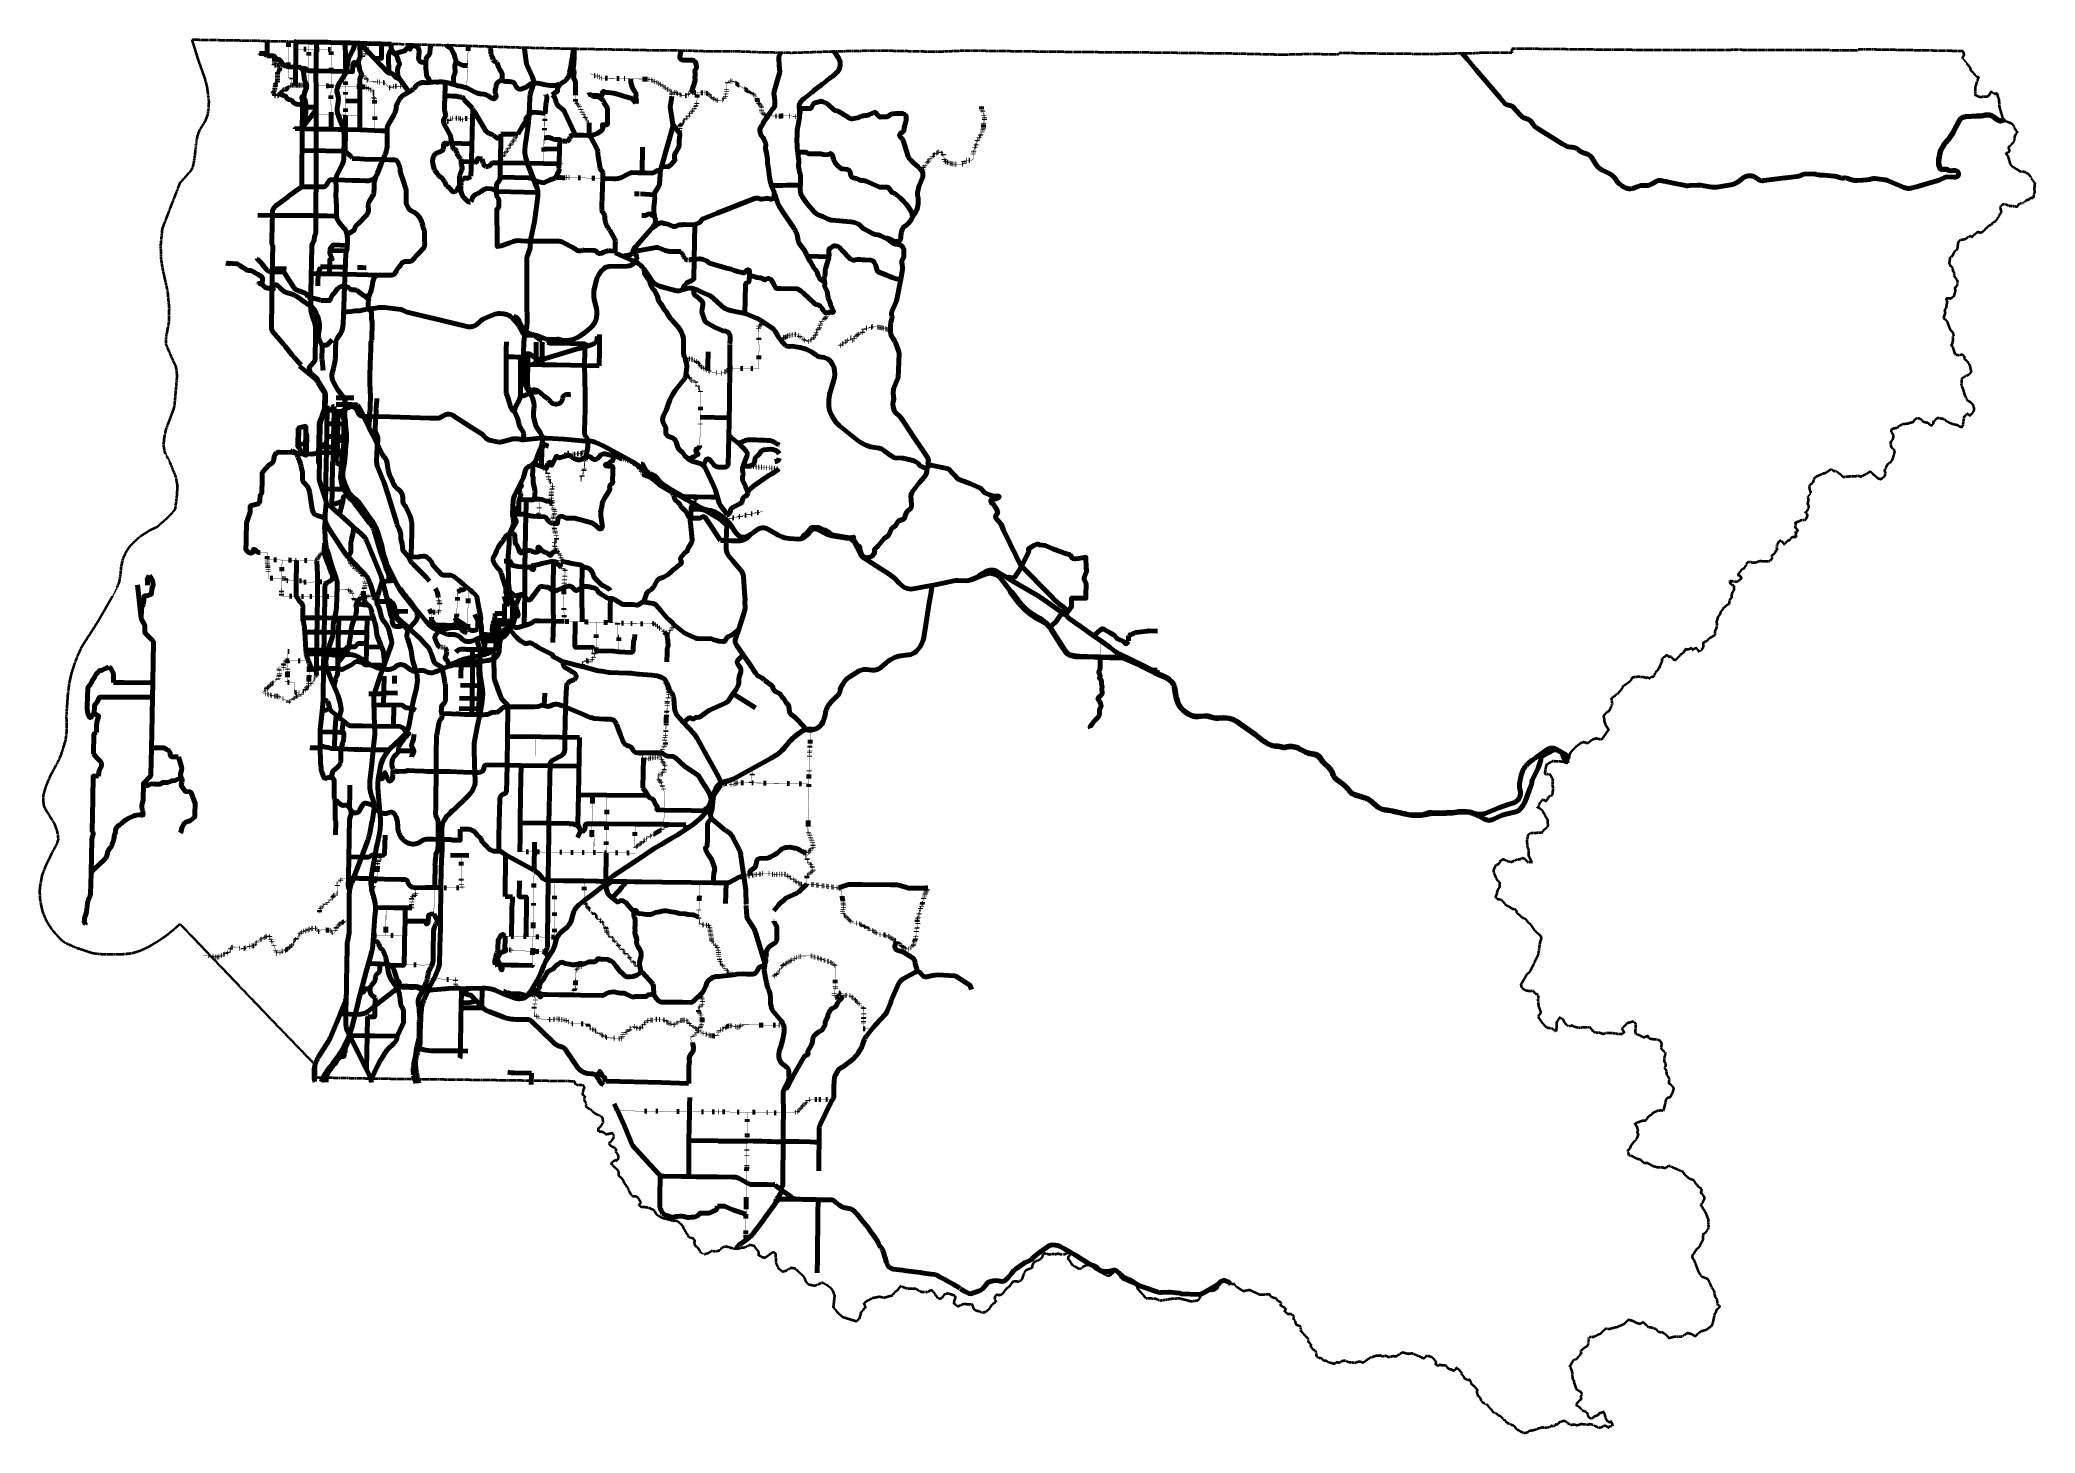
# Model space of a CAD drawing. Header units: feet. Extents: x -383819 to -15998, y -152022 to 104900.
import ezdxf

# ---------------------------------------------------------------- set-up
doc = ezdxf.new("R2010")
doc.units = ezdxf.units.FT
doc.header["$PDMODE"] = 32
doc.header["$PDSIZE"] = 0.5
for name, pattern in [('DOTTED', [1.5, 0.3, -1.2]), ('LONG_DASH_SHORT_DASH', [9.9, 6, -1.2, 1.5, -1.2]), ('MEDIUM_DASHED', [4.5, 3, -1.5]), ('SHORT_DASHED', [2.7, 1.5, -1.2])]:
    doc.linetypes.add(name, pattern=pattern)
for name, color, linetype, lineweight in [('11', 7, 'LONG_DASH_SHORT_DASH', 40), ('41', 7, 'DOTTED', 200), ('42', 7, 'DOTTED', 200), ('43', 7, 'DOTTED', 200), ('57', 7, 'Continuous', 200), ('58', 7, 'Continuous', 200), ('59', 7, 'Continuous', 200), ('60', 7, 'Continuous', 200), ('61', 7, 'Continuous', 200)]:
    doc.layers.add(name, color=color, linetype=linetype, lineweight=lineweight)

msp = doc.modelspace()

# ---------------------------------------------------------------- linework, layer by layer
at = {"layer": '11'}
for points in [[(-382460.51, -32197.14), (-381837.52, -30757.27), (-380346.48, -27984.5), (-379888, -26920), (-379073, -24299), (-378840, -22571), (-378898, -19692), (-378641.94, -15879.21), (-378354, -13614), (-377944.63, -11845.04), (-377335, -9954), (-376749.24, -8489.23), (-376132, -7119), (-372851, -1973), (-370522, 2105), (-369549.24, 3976), (-369163, 4940), (-368911, 6493), (-368794, 7794), (-368503, 9134), (-367916.66, 10468.88), (-367164, 11587.48), (-366193, 12571), (-365260.23, 13409.36), (-364407, 13950), (-363688.51, 14417.22), (-362105.73, 15181.41), (-360379, 16712), (-359355.23, 17723.19), (-358865, 18343), (-358558.3, 20536.31), (-358419, 22634), (-358746.47, 24357.28), (-359897.59, 27159.32), (-360760.92, 28798.47), (-360949.09, 29872.77), (-360938.02, 31091.05), (-360594.9, 32921.24), (-359144.93, 36808.66), (-358978.91, 37473.18), (-358516, 42756), (-358569.37, 43788.86), (-358729, 44659), (-359758, 46912), (-360539.55, 48767.2), (-360572.76, 49575.69), (-360473.14, 50375.88), (-360008.27, 52812.44), (-359952.93, 55437.28), (-360243, 58553), (-361104.05, 62395.33), (-361408, 64165), (-361480.37, 65155.84), (-361505, 67097), (-361225.8, 70095.42), (-357963.38, 78540.32), (-355871.45, 80899.35), (-355605.81, 81453.12), (-355439.78, 82150.86), (-355240.55, 83490.97), (-354897.43, 86508.98), (-354642.85, 87483.61), (-354366.14, 88225.65), (-353299, 89957), (-352872, 91044), (-352672.67, 92295.82), (-352639, 93534), (-352958.26, 96138.94), (-353372, 97763), (-354598.58, 101222.49), (-355737.98, 104899.83)], [(-29198.38, 102841.9), (-31331.37, 102850.71), (-48643.24, 103156.67), (-48643.24, 102954.76), (-71152.7, 103040.2), (-78876.22, 103002.29), (-92814.28, 103043.02), (-112482.21, 103279.63), (-112483.85, 102517.27), (-117563.07, 102540.77), (-119864.89, 102388.01), (-121609, 102388), (-127445.57, 102264.62), (-138339.49, 102370.38), (-144399.48, 102468.93), (-144390.8, 102180.65), (-149687.03, 102276.37), (-154826.45, 102141.23), (-165426.77, 102393.88), (-165767.35, 102376.26), (-178767.83, 102540.77), (-190499.97, 102617.16), (-198955.58, 102711.16), (-213061.47, 102899.18), (-218498.88, 102675.91), (-229288.58, 102910.93), (-237142.3, 102752.29), (-245211.83, 102476.14), (-251298.09, 102602.47), (-255960.43, 102784.62), (-260751.93, 102761.12), (-264527.6, 102896.25), (-271877.81, 102972.64), (-279195.34, 103114.73), (-286691.25, 103254.67), (-291711.58, 103364.64), (-296483.24, 103489.59), (-306338.83, 103814.47), (-316547.16, 104059.62), (-322839.76, 104264.31), (-327811.28, 104364.27), (-331658.59, 104464.23), (-341354.66, 104629.55), (-343516, 104700), (-355737.98, 104899.83)], [(-20965, 83475), (-21286.4, 83847.26), (-21329.1, 83992.5), (-20671.63, 84376.97), (-20833.86, 84966.5), (-20774.09, 85248.45), (-19988.54, 85983.22), (-19809.23, 86342.06), (-19698.23, 87136.63), (-19536, 87495.47), (-19243, 87848), (-19644.87, 88420.35), (-20043, 89232), (-20285.26, 89445.61), (-21334, 89832), (-21890.5, 90351.25), (-22522.36, 92495.75), (-22624.82, 93901.22), (-22880.98, 94576.18), (-22911, 94908), (-23034.67, 95003.37), (-23357, 94893), (-24079, 95277), (-24238.61, 95216.97), (-24563.07, 94576.18), (-24802, 94416), (-26249.43, 94345.5), (-27077.67, 94747.06), (-26992.28, 94909.39), (-27001, 96123), (-26693.43, 97167.1), (-26556.82, 97337.98), (-26582.43, 97594.29), (-26334.82, 97970.22), (-26786, 98085), (-27103.29, 98508.48), (-27811.98, 99260.34), (-27948.6, 99781.51), (-29369, 101526), (-29075.69, 102150.29), (-29198.38, 102841.9)], [(-27901.64, 35728.36), (-27417.07, 36247.4), (-27254.84, 36589.15), (-27237.77, 37067.61), (-27442.69, 37640.04), (-27741.54, 37964.71), (-28364.85, 38280.83), (-28945.48, 39434.25), (-29218.71, 40444.56), (-29551.71, 41239.14), (-29449.25, 42512.17), (-28732.01, 42973.54), (-28151.39, 43212.76), (-27886.7, 43460.53), (-27741.54, 43776.66), (-28023.31, 44938.62), (-28475.86, 45598.63), (-28892, 45947), (-28971.09, 46068.54), (-29031, 46547), (-29492, 46854), (-30000, 46701), (-30630, 46839), (-30738.57, 46974.19), (-31045, 47916), (-31114.27, 48272.85), (-31447.27, 48537.71), (-31261, 48823), (-31091, 49500), (-31153, 50131), (-30968, 50408), (-31129.21, 50949.21), (-31410.98, 51171.35), (-31632.98, 51521.65), (-32199, 53042), (-32819.84, 53495.27), (-32844, 53565), (-32529.53, 54563.25), (-32614.81, 54885.69), (-32598, 55149), (-32352, 55518), (-32170.91, 56684.26), (-32367.2, 57201.07), (-32042.73, 57295.05), (-31564.57, 57235.25), (-30966.98, 57606.99), (-30676.66, 58452.83), (-30719.36, 59264.5), (-30353, 59595), (-30249.74, 60452.09), (-30815, 61241), (-30924.28, 62017.75), (-31086.51, 62214.26), (-31199, 62906), (-31521.98, 63136.99), (-31778.14, 63641.08), (-31734.02, 63990.12), (-31630, 64813), (-31188.98, 65055.09), (-30984.05, 65584.8), (-30676.66, 66020.54), (-30292, 66336), (-30169, 67413), (-29907, 67997), (-28908, 68182), (-27924, 68766), (-27641.21, 68573.01), (-26710.51, 69444.48), (-26411.66, 69495.74), (-26061.58, 69359.04), (-25813.96, 69427.39), (-25506.58, 69645.26), (-24464.87, 70704.7), (-24037.95, 70815.77), (-23679.33, 71294.22), (-23180, 71535), (-22195, 73150), (-22380, 74058), (-22210.7, 74395.63), (-21965, 74596), (-21442.23, 74583.6), (-20671.63, 74297.38), (-20406.93, 74323.01), (-19390.85, 74169.22), (-19220.07, 74220.49), (-18859, 74765), (-18244, 74842), (-17614.83, 75339.73), (-17051.28, 75536.24), (-16737, 75811), (-16291, 75781), (-16035.2, 76971.6), (-16120.58, 77356.07), (-15998, 78430), (-16632.89, 79282.71), (-16991.51, 79966.22), (-17870.98, 80513.02), (-18766, 80630), (-20082.47, 81461.39), (-20504, 81891), (-20965, 83475)], [(-47072.8, 24896.91), (-46406.79, 25341.19), (-45681.02, 24649.14), (-45450.48, 24538.07), (-45168.7, 24145.05), (-44477.08, 23914.37), (-44186.77, 24042.53), (-43665.92, 24520.98), (-43572, 25076.33), (-43717.15, 25520.61), (-43115.19, 26729.57), (-42474.8, 27165.3), (-42218.64, 27643.76), (-41825.87, 29087.66), (-42423.56, 29694.28), (-42500.41, 29933.5), (-42628.49, 30770.8), (-42252.79, 31061.29), (-42064.95, 31825.96), (-42201.56, 32193.35), (-42440.64, 32629.08), (-42449.18, 33175.89), (-41313.55, 33423.66), (-41250.94, 33457.03), (-41095.82, 33737.65), (-40318.82, 34079.4), (-39473.5, 34173.38), (-38397.64, 34498.05), (-38218.33, 34754.36), (-38056.1, 35027.77), (-37859.71, 35121.75), (-37390.09, 35173.01), (-36954.63, 34891.06), (-36664.32, 34515.14), (-35733.61, 34301.54), (-35486, 33968.33), (-35024.92, 33823.09), (-34751.68, 34028.14), (-34743.14, 34532.22), (-34486.99, 34686.01), (-34025.91, 35232.82), (-32828.38, 35019.22), (-32520.99, 34728.73), (-31726.91, 34275.91), (-31035.28, 34036.68), (-30335.12, 33908.52), (-29814.27, 33600.95), (-29532.5, 33515.51), (-29301.96, 33729.1), (-29045.8, 35454.96), (-28653.03, 35788.17), (-28490.8, 36001.76), (-28132.18, 35711.27), (-27901.64, 35728.36)], [(-74680.05, -2434.83), (-74372.66, -1375.39), (-74031.12, -1033.64), (-73868.88, -461.2), (-73614.86, -254.01), (-73444.09, 139.01), (-72692.7, 788.34), (-72359.7, 899.41), (-72351.16, 1352.23), (-72137.7, 1856.32), (-71907.15, 2010.11), (-71898.62, 2469.34), (-71779.08, 3007.6), (-71454.61, 3417.7), (-71463.15, 4101.21), (-71668.08, 4314.81), (-72129.16, 4511.31), (-72265.77, 5152.1), (-71266.76, 5015.4), (-70831.3, 5006.86), (-70062.83, 5681.82), (-70387.29, 6040.66), (-70583.68, 6023.57), (-70662.2, 6265.33), (-70692.7, 6359.22), (-70616.55, 6465.33), (-70041.48, 7266.7), (-69477.94, 7608.45), (-69119.32, 8317.59), (-69059.55, 8582.45), (-68470.39, 8667.89), (-68145.93, 8556.82), (-67471.38, 8548.28), (-67095.69, 8727.7), (-66557.76, 8872.94), (-66310.14, 8753.33), (-64969.59, 8770.42), (-64470.09, 9253.14), (-64504.24, 9637.62), (-64410.32, 9996.46), (-64162.7, 10039.18), (-64068.77, 10210.05), (-63829.69, 10449.28), (-63778.46, 10671.42), (-63488.15, 10919.19), (-63599.15, 11184.05), (-63522.31, 11824.84), (-63189.3, 12405.82), (-62975.84, 12619.41), (-62506.22, 12269.12), (-62343.99, 11935.91), (-62156.14, 11910.28), (-61899.98, 12269.12), (-61413.28, 12679.22), (-61276.67, 12627.96), (-60832.66, 13183.31), (-60644.81, 13285.83), (-60166.66, 13243.11), (-59970.27, 13337.1), (-60132.5, 13721.57), (-59995.89, 13875.36), (-60149.58, 14165.85), (-59790.96, 14294.01), (-59722.65, 14379.44), (-59756.81, 14499.06), (-60179.47, 14971.11), (-60094.08, 15646.07), (-60196.54, 15936.56), (-59556.15, 16124.53), (-59325.61, 16286.86), (-58804.76, 16423.56), (-58488.83, 16380.84), (-58207.06, 16517.54), (-57925.29, 17218.14), (-58019.21, 17431.73), (-58335.14, 17790.57), (-57993.6, 18063.98), (-57686.21, 18627.87), (-57720.37, 18995.25), (-57891.14, 19337.01), (-57763.06, 20065.37), (-57865.52, 20714.7), (-57319.05, 21389.67), (-57600.83, 22312.4), (-57523.98, 22739.59), (-57225.13, 23106.98), (-56934.82, 23226.59), (-56567.66, 24294.57), (-54928.26, 25020.79), (-54783.1, 24978.08), (-53549.29, 25776.93), (-53233.36, 25460.8), (-52541.74, 25366.82), (-52311.2, 25076.33), (-51892.81, 24828.56), (-51559.81, 24427), (-51303.65, 24324.47), (-50052.76, 24444.09), (-48396.28, 24495.35), (-48148.66, 24367.19), (-47072.8, 24896.91)], [(-109444.73, -41689.49), (-109077.57, -41364.82), (-106875, -41236), (-106417.81, -40668.5), (-105845.73, -40241.31), (-105777.42, -39967.91), (-105837.19, -38925.56), (-106804, -37225), (-107510.75, -36729.79), (-107749.83, -36704.16), (-107476.59, -36383.77), (-107416.82, -36076.19), (-107104.06, -35618.7), (-106750.82, -35153.45), (-106127.5, -35461.03), (-105512.73, -34538.3), (-104974.8, -34324.7), (-104889.41, -33816.34), (-104812.57, -32979.05), (-104949.18, -32509.14), (-104872.34, -31500.96), (-105365, -30589), (-105845.73, -30518.42), (-106247.04, -30569.69), (-106315.35, -30415.9), (-106255.58, -29732.39), (-106014, -28668), (-104908.63, -28062.07), (-103291.52, -28145.57), (-103161.46, -28152.28), (-103091.52, -28174.68), (-102295.83, -28429.45), (-102142.14, -28352.56), (-101920.13, -27233.32), (-101518.82, -26387.48), (-100682.04, -25473.29), (-99742.8, -24729.97), (-99211.28, -24554.82), (-98617, -24743), (-98425.74, -24717.16), (-97520.65, -24059.28), (-96905.88, -23879.86), (-96052.02, -24076.37), (-95616.56, -23879.86), (-95403.09, -23444.12), (-94591.93, -22282.16), (-95078.63, -21564.48), (-95362.54, -20784.85), (-95379.61, -20289.31), (-95524.77, -19956.1), (-95456.46, -19648.52), (-94781.91, -18913.75), (-94534.3, -18879.58), (-94453, -18798), (-93910.98, -17529.65), (-94064.68, -16495.85), (-92828.72, -15568.84), (-92162.72, -14774.27), (-91906.56, -14253.09), (-90463.54, -13193.66), (-90198.85, -12638.31), (-89082.44, -12471.7), (-88715.28, -12557.14), (-88433.51, -12522.96), (-87682.11, -12719.47), (-87374.73, -12608.4), (-87127.11, -12839.09), (-86802.64, -12591.31), (-86247.64, -12463.16), (-85957.33, -11762.56), (-85308.4, -11002.16), (-84761.93, -9720.59), (-84723.51, -9246.4), (-84552.74, -8981.54), (-84014.81, -8673.96), (-83946.5, -8460.37), (-83511.04, -8853.38), (-83118.26, -8802.12), (-82742.57, -9314.75), (-82230.25, -9434.37), (-81333.71, -8451.82), (-80616.47, -7887.93), (-80449.97, -7385.98), (-80236.51, -7505.59), (-79613.19, -7360.35), (-79416.81, -7206.56), (-79117.96, -7599.58), (-78981.34, -7411.61), (-78716.64, -7300.54), (-78366.56, -7232.19), (-77990.87, -7949.87), (-77581.02, -7736.28), (-77171.17, -7180.93), (-77102.86, -6172.76), (-76351.47, -5848.09), (-76044.08, -5420.9), (-74976.76, -4814.29), (-74970.36, -4152.14), (-74671.51, -3451.54), (-74603.2, -2819.3), (-74680.05, -2434.83)], [(-277116.4, -103843.13), (-277210.76, -103611.38), (-277348.01, -103439.71), (-277912, -102966), (-278431, -102429), (-278351.64, -102104.99), (-278179, -101958), (-278017.1, -101795.99), (-277771, -101696), (-277528.15, -101727.32), (-277253.65, -101512.73), (-277087, -101283), (-277213, -100708), (-277570.87, -100204.58), (-277617, -99629), (-277699.71, -99521.39), (-277991.36, -99349.72), (-278418, -99211), (-278804.13, -98761.75), (-278821.29, -98452.75), (-278426.7, -98135.16), (-278061, -97636), (-277989, -97145), (-278066.42, -96959.24), (-278275, -96734), (-279418, -96958), (-280013.64, -96538.65), (-280253.83, -96487.15), (-280682.73, -96461.4), (-280838, -96318), (-280862, -95808), (-280399.66, -95444.26), (-279987.91, -94817.67), (-280030.8, -93942.17), (-280438, -93549), (-281351.82, -93186.83), (-281647, -92965), (-282265.38, -92367.11), (-282865.84, -92075.27), (-283055, -91861), (-283055.59, -91856.2), (-283143, -91148), (-283371, -90774), (-283443, -90206), (-283305, -89981), (-283756, -89608), (-283572, -88593), (-283426.64, -88405.86), (-283422.35, -88305), (-283527.43, -88073.25), (-283615.36, -87935.91), (-283742, -87865), (-283994, -87870), (-284329, -87826), (-284630, -87855), (-284844, -87831), (-285018, -87719), (-285159, -87506), (-285193, -87166), (-290932, -87078), (-315339, -86767), (-322991.03, -86676.29), (-332929.34, -86469.71), (-332882.27, -84320.56), (-341895, -74976), (-357998.31, -58108.27), (-359002.54, -59065.51), (-360578, -60349), (-362082.08, -61365.87), (-363898, -62447), (-365328.91, -63099.72), (-366829, -63573), (-368708.69, -63760.64), (-371061, -63767), (-372706.1, -63726.31), (-374044.29, -63563.23), (-376995.17, -62601.88), (-379126, -61670), (-379753.04, -61211.37), (-381009, -59845), (-381554.44, -59185.68), (-382504, -57723), (-383210.02, -56102.06), (-383513, -54869), (-383776.18, -53424.03), (-383819.07, -51887.6), (-383688, -50810), (-383364.43, -49106.55), (-382721.07, -47432.78), (-381451.51, -44812.67), (-380705.21, -43430.74), (-380404.97, -42580.98), (-380465, -41718), (-380636.58, -40950.12), (-381074.07, -39694.78), (-382678.18, -37119.75), (-383047, -36397), (-383183, -35290), (-383125, -34281), (-382775.75, -33072.65), (-382460.51, -32197.14)], [(-92177.67, -77413.41), (-91789.16, -78139.63), (-92177.67, -78464.3), (-93018.71, -78430.12), (-94150.07, -78242.15), (-95046.61, -78242.15), (-95558.92, -78455.75), (-96293.24, -78225.07), (-97172.71, -78156.71), (-97480.1, -77917.49), (-98000.95, -77216.89), (-99140.84, -77199.81), (-100148.39, -77319.42), (-100857.09, -77140), (-101454.79, -76858.05), (-101582.87, -77011.84), (-102009.79, -76969.12), (-102402.57, -76729.89), (-102753, -76212), (-103017.34, -75721.72), (-103478.42, -75473.95), (-103708.96, -75465.41), (-104221, -76268), (-104229.81, -77020.38), (-104332.28, -77968.75), (-105045.25, -77432.62), (-105958.87, -77304.47), (-106599.26, -76689.31), (-107470.19, -75441.91), (-107504.35, -75177.05), (-107418.96, -74929.28), (-107128.65, -74574.71), (-107094.5, -74335.48), (-107487.27, -73301.68), (-107598.27, -72148.26), (-107538.5, -71456.21), (-107581.19, -71268.25), (-107734.89, -71140.09), (-108110.58, -71054.65), (-108349.66, -70610.37), (-108494.82, -70516.39), (-109671, -70488.62), (-110337.01, -70172.5), (-110687.09, -69685.5), (-110713.08, -69366.85), (-110722.33, -69253.51), (-110672.24, -69166.85), (-109594.15, -67301.77), (-109098.92, -66900.21), (-108964, -66652), (-107618.22, -63900.59), (-107577.11, -63816.54), (-107559.6, -63700.59), (-107246.06, -61624.39), (-106981.36, -60748.64), (-107109.44, -60355.63), (-108159.68, -59458.53), (-108936.69, -58253.85), (-109404.17, -57924.91), (-109711.56, -57420.82), (-110070.18, -57173.05), (-110497.11, -57002.17), (-111496.12, -56096.53), (-111607.12, -55660.79), (-111837.66, -55447.19), (-112298.74, -55413.02), (-113135.52, -54849.13), (-113477.06, -54755.14), (-113972.29, -54097.27), (-114458.99, -53678.62), (-115082.3, -53593.18), (-115342.73, -53326.18), (-115402.5, -53069.87), (-115189.04, -52608.5), (-115120.73, -52053.15), (-114685.26, -51301.3), (-114651.11, -50498.18), (-114736.49, -50412.74), (-115026.8, -50182.05), (-115231, -49877), (-115805.94, -48513.87), (-115801.67, -48184.94), (-115344.86, -47163.94), (-114969.17, -47112.68), (-114695.93, -46856.36), (-114499.55, -46369.37), (-113978.7, -46189.94), (-113176.07, -46565.87), (-112552.76, -46668.4), (-111536.67, -46258.3), (-111024.36, -46181.4), (-110452.28, -45942.17), (-110213.2, -46010.52), (-109974.12, -46198.49), (-109675.27, -46651.31), (-108744.57, -46711.12), (-109359.35, -45532.07), (-109359.35, -44387.2), (-109572.81, -43780.58), (-109641.11, -42825.82), (-109444.73, -41689.49)], [(-78842.65, -120134.73), (-79113.67, -119733), (-79157.95, -119312.13), (-78296.18, -117998.77), (-77826.56, -117631.39), (-77203.25, -116330.58), (-77194.71, -115937.57), (-77126.4, -115245.52), (-76648.24, -114972.12), (-76434.78, -114544.92), (-76212.78, -114305.7), (-76153.01, -113955.4), (-76221.32, -113417.14), (-76189.67, -112775.89), (-76185.15, -112684.44), (-76227.8, -112575.89), (-76708.01, -111353.8), (-77587.48, -109961.16), (-77485.02, -109773.19), (-77280.1, -109533.97), (-76912.94, -108747.93), (-76972.71, -108461.71), (-77280.1, -107983.26), (-77467.94, -107906.36), (-77570.41, -107684.22), (-77408.17, -107086.15), (-77553.33, -106915.28), (-77809.48, -106838.38), (-78518.18, -106035.26), (-78799.95, -105531.18), (-79051.83, -105356.02), (-79666.6, -105176.6), (-80571.69, -104399.12), (-80827.84, -103903.57), (-83543.1, -102733.07), (-84166.41, -103194.44), (-84644.57, -103074.82), (-85679.84, -103027.83), (-86439.77, -102822.77), (-87490.01, -102224.71), (-87993.79, -102250.34), (-88241.4, -102130.72), (-88617.1, -101669.36), (-89522.18, -101404.5), (-90444.34, -100883.33), (-90896.89, -100814.98), (-90931.04, -100285.26), (-91067.66, -100020.4), (-90948.12, -99764.09), (-90640.73, -99507.77), (-90461.42, -98969.51), (-89351.41, -97617.44), (-89112.33, -96925.39), (-89300.18, -96575.09), (-89172.1, -96207.71), (-89419.72, -95396.05), (-89761.26, -94977.4), (-89667.34, -94857.79), (-88335.33, -94362.24), (-87823.01, -94345.16), (-87498.55, -94003.4), (-87242.39, -93593.3), (-86687.39, -93260.09), (-86345.85, -92884.16), (-85714, -92576.59), (-85001.04, -92469.78), (-84531.42, -92555.22), (-84446.04, -92469.78), (-84177, -91349), (-84078.88, -90752.47), (-83805.65, -90180.04), (-83161, -89993), (-82781.02, -89171.87), (-82576.1, -88443.49), (-82857.87, -88024.85), (-83489.72, -87537.85), (-83412.88, -86777.45), (-83499, -86491), (-83865.42, -85897.44), (-83976.42, -85119.95), (-84266.73, -84684.21), (-84113.04, -84376.64), (-84036.19, -83983.62), (-84335.04, -83492.34), (-84335.04, -82945.54), (-84087.42, -82005.72), (-84855.89, -81159.88), (-84834.53, -80130.34), (-85009.56, -79762.96), (-85500.53, -79506.64), (-86875.24, -79361.4), (-87161.27, -79199.06), (-87361.82, -78788.75), (-88130.4, -79088), (-89541, -78415), (-89671.6, -77985.84), (-89569.14, -76823.88), (-89641.72, -76456.5), (-89974.72, -76106.2), (-91221.35, -76456.5), (-92177.67, -77413.41)], [(-219465.39, -125694.33), (-220279, -126034), (-221307, -126034), (-222443, -125393), (-224015, -125384), (-225200, -124947), (-225770.25, -125728.66), (-226387.88, -126157.83), (-226662.37, -126655.67), (-228162, -127083), (-229094, -126908), (-230385, -127170), (-231559, -127811), (-231899, -128151), (-231647, -128869), (-232462, -129733), (-232763, -130908), (-233297, -131442), (-235764, -130675), (-236580, -129976), (-237511, -128811), (-237308, -126991), (-237288, -126622), (-237599, -125796), (-237909, -125340), (-238754, -124724), (-239559, -124292), (-240976, -124884), (-242151, -124631), (-242607, -124020), (-242879, -123272), (-244570, -121704), (-245075, -121607), (-245482, -121626), (-246301.84, -122123.64), (-246831, -122277), (-246979.51, -122226.64), (-247579.98, -121728.81), (-248111.82, -120578.63), (-248120.4, -119136.62), (-248274.8, -118716.04), (-248789.49, -118750.37), (-250151, -119723), (-250655, -119607), (-251335, -119238), (-251247.1, -118763.24), (-251296, -118607), (-252104, -117541), (-252851.2, -117338.39), (-253889.15, -117801.9), (-254103.6, -117870.57), (-254523.93, -117853.4), (-254977, -118036), (-256016, -118007), (-257196.54, -117658.52), (-257293.84, -117629.8), (-257396.54, -117659.73), (-257624.89, -117655.98), (-258053, -117851), (-258388.34, -118102.32), (-258582, -118410), (-259203.26, -118531.49), (-260018, -118473), (-260438.5, -118780.4), (-261296.31, -119080.82), (-261907, -118764), (-262407, -117956), (-262975, -117504), (-263170.61, -116883.47), (-263033.36, -116514.39), (-263325.02, -116171.05), (-264135, -115907), (-265130.69, -114229.05), (-265365, -113726), (-266139, -113056), (-266726.21, -112829.96), (-267112.23, -112932.96), (-267755.58, -112684.04), (-269119.5, -112366.45), (-269948, -111882), (-270350.44, -111357.9), (-270384.75, -111151.9), (-270667.83, -110911.56), (-271527, -110515), (-272168.17, -110389.99), (-273014, -110321), (-273301.3, -110104.72), (-273335.62, -109941.64), (-273069.69, -109606.89), (-273061.12, -109400.89), (-273477, -108667), (-273918.92, -108362.29), (-274459.34, -108379.46), (-274708.11, -108267.88), (-275300, -107095), (-275409.36, -106804.4), (-275975.51, -106057.65), (-276387.26, -105190.72), (-277005, -104664), (-277107.82, -104435.39), (-277116.4, -103843.13)], [(-183278.8, -124123.56), (-183904.98, -123814.56), (-184230.95, -123694.39), (-184333.89, -123608.56), (-185174.54, -122355.38), (-185620.6, -122080.72), (-185826.47, -122166.55), (-185963.72, -122372.55), (-186049.5, -122578.55), (-186649.97, -123042.06), (-187010.25, -123042.06), (-187524.93, -122767.39), (-189309.17, -121788.88), (-189635.14, -121428.38), (-190166.98, -121067.88), (-190544.41, -121033.54), (-191110.57, -121205.21), (-191488, -121308.21), (-191848.28, -121685.88), (-192054.16, -121771.71), (-192260.03, -121737.38), (-192431.59, -121668.71), (-193443.8, -121085.04), (-193924.18, -120261.04), (-194250.14, -119866.2), (-194164.36, -119488.53), (-193821.24, -119093.7), (-193804.08, -118939.2), (-194353.08, -118836.2), (-194902.08, -119076.53), (-195262.36, -119093.7), (-195845.67, -119042.2), (-196154.48, -118956.36), (-196634.85, -119076.53), (-196977.97, -119007.86), (-197698.53, -119128.03), (-198556.34, -118904.86), (-198796.52, -118956.36), (-198985.24, -119248.2), (-199105.34, -119677.37), (-199448.46, -120037.87), (-200529.3, -120484.21), (-200786.64, -120861.88), (-200906.73, -121308.21), (-200923.89, -121548.55), (-201095.45, -121651.55), (-201987.57, -121960.55), (-202313.54, -122355.38), (-202536.57, -122887.55), (-202793.91, -123677.23), (-203360.05, -124149.32), (-203874.73, -124046.32), (-204526.67, -124132.15), (-205127.13, -125007.66), (-205727.6, -125488.33), (-206516.78, -126501.17), (-207031.47, -126621.33), (-207443.21, -126518.33), (-207734.87, -126775.83), (-207820.65, -127187.84), (-207580.46, -127891.68), (-208163.77, -128217.84), (-208455.43, -128492.51), (-208781.4, -129093.35), (-209450.49, -129711.35), (-210085.26, -129848.69), (-210754.35, -129574.02), (-211423.44, -129385.19), (-211680.79, -129007.52), (-211899.52, -128303.68), (-212723.01, -128303.68), (-213495.04, -128217.84), (-214558.72, -128681.35), (-214781.75, -128578.35), (-215244.97, -128166.34), (-215279.28, -127874.51), (-215021.94, -126999), (-215073.41, -126741.5), (-216360.12, -126278), (-216891.96, -126381), (-217286.55, -126672.83), (-217578.21, -127170.67), (-217921.33, -127273.67), (-218247.3, -127153.5), (-219165.13, -125865.99), (-219465.39, -125694.33)], [(-94663.68, -151063.68), (-94536.18, -150796.53), (-94082.38, -150730.08), (-93849.94, -150608.25), (-94040.28, -149978.83), (-94137.72, -149899.43), (-94414.43, -150043.41), (-94801.82, -149855.13), (-95156.01, -149257.06), (-95310.97, -148603.62), (-95421.66, -148304.59), (-95488.07, -148105.23), (-95731.57, -148215.99), (-96229.65, -148359.97), (-96462.09, -148415.34), (-96539.57, -148736.53), (-97225.81, -148980.18), (-97679.62, -149323.52), (-97923.12, -149334.59), (-98155.56, -149223.84), (-98378.3, -148838.97), (-98531.89, -148293.51), (-98708.98, -148149.54), (-99439.5, -147872.65), (-99948.65, -147263.51), (-100391.39, -147064.16), (-100535.28, -146809.43), (-100358.18, -146455.02), (-99878.11, -145879.88), (-99627.66, -145724.05), (-99728.65, -145289.33), (-99507.28, -144879.54), (-99651.17, -144469.76), (-100116.05, -144248.25), (-100547.72, -143938.14), (-100724.81, -143295.77), (-100924.04, -142830.61), (-100990.46, -142332.22), (-101211.82, -142033.19), (-101311.44, -140837.05), (-101433.19, -140327.59), (-101754.18, -139674.15), (-101466.4, -139242.21), (-101081.45, -138543.37), (-101079, -138538.92), (-100497.91, -138309.09), (-99645.64, -137345.54), (-99723.12, -136813.92), (-98948.32, -136138.33), (-98400.43, -135880.85), (-98212.28, -134261.06), (-97437.49, -134261.06), (-95987.52, -133585.46), (-95179.52, -132721.59), (-94460.07, -132788.04), (-92910.49, -132389.33), (-91726.16, -131846.64), (-90929.23, -131093.51), (-90259.6, -131270.72), (-89230.23, -131769.11), (-88754.29, -131802.33), (-88355.82, -131569.75), (-88189.79, -131580.83), (-87381.8, -132433.63), (-86773.03, -132500.08), (-85887.55, -132810.19), (-85677.25, -133153.52), (-85389.47, -133341.8), (-84647.89, -133441.48), (-84216.22, -133729.44), (-83518.9, -134471.49), (-82478.47, -134205.68), (-81682.62, -134213.87), (-81144.73, -134194.6), (-80048.95, -133530.09), (-79252.02, -133773.74), (-78765.01, -134083.85), (-78543.64, -134050.63), (-77591.75, -133219.98), (-76733.95, -132981.85), (-76291.21, -132749.27), (-75859.54, -132328.41), (-75571.76, -132239.81), (-75339.33, -131542.06), (-74996.2, -129936.14), (-74796.97, -129736.78), (-74708.42, -129304.85), (-74298.89, -128861.83), (-74077.52, -128728.93), (-74232.48, -128540.65), (-74475.99, -128363.44), (-74630.94, -127333.44), (-74951.93, -126868.28), (-75151.16, -125805.05), (-75571.76, -125182.05), (-76202.67, -123753.34), (-76392.09, -123603.52), (-77464.47, -123188.5), (-78057.1, -122185.25), (-78373.03, -121288.15), (-78842.65, -120134.73)], [(-137527.68, -137796.89), (-138557.05, -138131.64), (-139903.81, -139067.23), (-140555.74, -138844.07), (-141362.08, -139067.23), (-142511.54, -138981.4), (-143283.57, -138672.4), (-143918.35, -138809.73), (-144244.32, -139067.23), (-144724.69, -138964.23), (-145187.9, -139273.23), (-146268.74, -138998.57), (-146731.96, -138672.4), (-147143.71, -138672.4), (-147538.3, -138243.23), (-148138.76, -138140.23), (-148447.57, -137831.23), (-148481.89, -137230.39), (-148653.45, -136801.22), (-148987.98, -136723.97), (-149519.82, -136037.3), (-149451.19, -135693.96), (-149914.41, -135230.46), (-149965.88, -134681.12), (-151286.9, -133256.28), (-151372.68, -132363.61), (-152196.18, -132071.77), (-152367.74, -131367.94), (-152693.71, -130973.1), (-152659.39, -130389.43), (-153259.86, -130063.26), (-153791.7, -130063.26), (-154306.38, -129548.26), (-154117.67, -129067.59), (-155078.41, -128518.25), (-154958.32, -127986.08), (-155567.36, -127694.25), (-155859.01, -127196.41), (-156270.76, -127127.74), (-156751.13, -126973.24), (-157094.26, -126458.24), (-158929.96, -126526.91), (-160851.45, -125634.24), (-161790.74, -125857.4), (-162112.41, -125788.74), (-163283.33, -124999.07), (-163643.61, -124552.73), (-164535.73, -124501.23), (-165153.35, -124089.23), (-165479.32, -123969.06), (-166319.97, -124569.9), (-166834.65, -125411.07), (-167126.31, -125668.57), (-167846.87, -125823.07), (-168275.77, -125788.74), (-168584.58, -125857.4), (-169455.25, -126355.24), (-169695.43, -126647.07), (-170381.68, -127591.25), (-171595.47, -127762.91), (-172178.78, -127608.41), (-173782.87, -127196.41), (-175326.92, -127299.41), (-177248.41, -127625.58), (-178226.31, -127247.91), (-179856.15, -127196.41), (-181383.05, -125445.4), (-181648.96, -124741.57), (-183278.8, -124123.56)], [(-94663.68, -151063.68), (-94833.75, -150888.66), (-95331.27, -150656.91), (-96060.41, -151017.41), (-96523.62, -151025.99), (-97441.47, -150553.91), (-98110.56, -150390.82), (-98453.68, -150502.41), (-99656.74, -150382.24), (-100480.23, -150631.16), (-100849.09, -150502.41), (-101621.11, -150536.74), (-102050.01, -150262.07), (-102659.06, -149807.16), (-103130.85, -149841.49), (-103868.56, -150141.91), (-104057.28, -150468.07), (-104458.59, -150413.19), (-104511.91, -150665.49), (-104777.83, -150777.08), (-105129.53, -150699.83), (-105601.32, -150991.66), (-106566.34, -151060.33), (-106823.69, -150957.33), (-108530.72, -151549.58), (-109165.49, -151609.67), (-109748.8, -151995.92), (-110220.59, -152021.67), (-110992.62, -151712.67), (-111129.87, -151515.25), (-111472.99, -151438), (-111661.71, -151232), (-111730.33, -151017.42), (-112047.72, -150734.16), (-112270.75, -150596.83), (-112442.31, -150571.08), (-113085.66, -150244.91), (-113403.05, -150176.25), (-113523.14, -149824.33), (-113844.81, -149605.45), (-114573.94, -148884.45), (-114917.06, -148798.62), (-115157.25, -148523.95), (-115792.03, -148240.7), (-116238.08, -147657.03), (-116555.47, -147348.03), (-116864.28, -146953.19), (-117061.58, -146790.11), (-117962.27, -146326.61), (-118022.32, -146206.44), (-118241.05, -145515.48), (-118669.95, -145180.73), (-118892.98, -144408.23), (-118772.88, -144047.73), (-119116.01, -143721.56), (-119261.83, -143481.22), (-119562.07, -143326.72), (-119647.85, -143163.64), (-119802.25, -143120.72), (-120102.48, -142331.05), (-120325.51, -142210.89), (-120522.81, -142279.55), (-121080.38, -142064.97), (-121200.47, -141781.72), (-121698, -141095.05), (-121766.62, -140794.63), (-122195.53, -140339.72), (-122358.51, -140271.05), (-122598.7, -140030.71), (-122800.27, -140112.26), (-123049.03, -140489.92), (-123297.79, -140524.26), (-123572.29, -140318.26), (-124026.93, -140241.01), (-124267.11, -140052.17), (-124455.83, -139700.25), (-124696.02, -139554.34), (-125202.12, -139562.92), (-125733.96, -139442.75), (-125862.63, -139494.25), (-125991.3, -139640.17), (-126119.97, -139648.75), (-126505.99, -139296.84), (-126385.89, -138962.09), (-126471.67, -138790.42), (-127020.67, -138103.75), (-127955.68, -137811.92), (-128268.76, -137837.67), (-128663.35, -138284), (-129246.66, -138009.33), (-130885.07, -137331.25), (-131485.53, -137442.83), (-132643.57, -137176.75), (-133441.33, -137648.83), (-133745.83, -137906.33), (-134294.83, -137846.25), (-135212.68, -138043.67), (-135683.4, -137779.73), (-136326.75, -137934.23), (-136549.78, -137719.64), (-137527.68, -137796.89)]]:
    msp.add_lwpolyline(points, dxfattribs=at)
at = {"layer": '41'}
for p, q in [((-267259.08, 95284.19), (-267354.63, 94519.34)), ((-283701.45, 79446.19), (-280035.22, 79362.35)), ((-309886.68, -51435.4), (-305923.19, -51500.22))]:
    msp.add_line(p, q, dxfattribs=at)
for points in [[(-324815.5, 96269.95), (-328462.11, 96387.05), (-332867.88, 96465.07)], [(-282341.96, 98677.03), (-281454, 98274.86), (-280855.79, 98190.69), (-280276.28, 97825.94)], [(-280276.28, 97835.29), (-276102.87, 97779.17), (-271934.13, 97657.59), (-271326.57, 97592.12), (-270265.7, 97162.5), (-269606.74, 96811.77), (-268927.92, 96353.49), (-267791.44, 95564.23), (-267371.65, 95343.41), (-267226.77, 95301.33), (-266614.55, 95170.39), (-266105.14, 94978.66), (-265511.6, 94655.99), (-265205.49, 94576.5), (-264901.72, 94576.5), (-264597.94, 94674.7), (-264116.57, 94978.66), (-263798.78, 95123.63)], [(-257474.39, 94412.83), (-257371.58, 94684.05), (-257208.28, 95847.83), (-257175.29, 96708.89), (-257058.45, 97017.53), (-256843.47, 97227.96), (-256558.39, 97330.84), (-256165.82, 97288.76), (-255786.95, 97059.56), (-252345.25, 94875.78), (-251765.74, 94501.68), (-251644.23, 94323.98)], [(-263775.41, 95137.65), (-263420.22, 95189.09), (-262438.79, 95170.39), (-261283.28, 95161.04), (-260984.17, 95109.6)], [(-260993.52, 95109.6), (-260652.36, 94964.63), (-260035.46, 94426.86)], [(-260092.7, 94437.47), (-260030.62, 94418.94), (-259373.55, 93851.12), (-258746.35, 93661.84), (-258318.26, 93731.58), (-257910.08, 93900.93), (-257631.32, 94110.12), (-257438.68, 94463.25)], [(-251631.09, 94330.26), (-251615.67, 94299.41), (-251578.33, 94107.64), (-251552.19, 93572.35), (-251422.77, 93372.34), (-251330.68, 93250.31), (-251201.26, 93110.84), (-250907.57, 92762.18), (-250832.9, 92625.21), (-250805.52, 92493.21), (-250748.28, 91762.27), (-250713.43, 91558.05), (-250608.9, 91362.55), (-250454.59, 91210.64), (-250310.23, 91130.94), (-249936.9, 90993.97), (-249528.72, 90916.76)], [(-286972.51, 79477.35), (-286932.01, 79505.96), (-286693.08, 79605.58), (-286493.97, 79600.59), (-286125.62, 79491.02), (-285841.89, 79471.09), (-283706.43, 79461.13)], [(-289417.36, 19436.97), (-289400.3, 19802.99), (-289403.81, 19954.53), (-289423, 20115.31), (-289457.96, 20273.42), (-289545.92, 20577.38), (-289583.74, 20752.1), (-289593, 20886.86), (-289588.24, 21038.04), (-289567.54, 21187.87), (-289323.88, 22480.45), (-289319.21, 22505.94), (-289287.4, 22729.06), (-289273.57, 22845.45), (-289271.19, 22865.45), (-289272.23, 22885.45), (-289275.29, 22944.36), (-289295.07, 23023.48), (-289329.87, 23097.23), (-289378.38, 23162.79), (-289418.73, 23199.46), (-289438.77, 23217.68), (-289458.73, 23232.41), (-289784.31, 23472.76), (-289809.97, 23491.78), (-289878.96, 23556.23), (-289936.1, 23631.38), (-289979.76, 23715.09), (-290008.68, 23804.96), (-290022.04, 23898.42), (-290067.48, 24471.8), (-290069.07, 24491.82), (-290072.04, 24511.8), (-290087.64, 24616.61), (-290123.15, 24752.09), (-290173.86, 24882.65), (-290631.96, 25734.83)], [(-289318.94, 15764.84), (-289323.76, 15784.02), (-289348.06, 15884.95), (-289363.43, 16015.19), (-289362.83, 16146.33), (-289346.29, 16276.43), (-289314.04, 16403.55), (-289010.18, 17430.08), (-288916.34, 17799.22), (-288907.9, 17856.64), (-288907.94, 17926.49), (-288907.95, 17946.54), (-288912.35, 17966.49), (-288933.38, 18061.77), (-288974.14, 18172.56), (-288996.57, 18217.61), (-289006.5, 18237.54), (-289018.01, 18257.61), (-289336.96, 18813.96), (-289382.26, 18900.82), (-289413.43, 18994.84), (-289429.08, 19092.65), (-289428.8, 19191.69), (-289417.36, 19436.97)], [(-288923.07, 14506), (-288929.52, 14540.46), (-288937.97, 14593.12), (-288993.04, 14876.62), (-289057.62, 15093.67), (-289137.35, 15305.62), (-289158.3, 15354.7), (-289268.11, 15623.76), (-289311.43, 15744.02), (-289318.94, 15764.84)], [(-257156.17, 17240.56), (-257161.91, 16889.33), (-257176.21, 16267.29), (-257182.8, 16402.31)], [(-288516.43, 10687.29), (-288588.25, 10803.94), (-288649, 10933.04), (-288694.92, 11068.13), (-288721.05, 11187.51), (-288725.47, 11207.69), (-288730.06, 11227.51), (-288738.36, 11263.35), (-288772.8, 11356.24), (-288821.71, 11442.38), (-288883.83, 11519.55), (-288922.01, 11562.57), (-288972.47, 11638.99), (-288998.68, 11695.05), (-289024.96, 11782.77), (-289035.6, 11873.72), (-289030.27, 11965.14), (-289009.15, 12054.24), (-288981.49, 12118.31), (-288972.85, 12138.34), (-288957.76, 12158.31), (-288900.77, 12233.74), (-288823.98, 12315.63), (-288805.29, 12335.56), (-288789.14, 12355.63), (-288709.74, 12463.15), (-288638.4, 12586.6), (-288601.85, 12678.28), (-288572.9, 12790.73), (-288559.67, 12906.08), (-288562.39, 13022.17), (-288581.03, 13136.77), (-288621.26, 13339.83), (-288655.17, 13586.41), (-288657.68, 13601.51), (-288688.46, 13732.21), (-288727.24, 13838.32), (-288734.5, 13858.19), (-288742.41, 13878.32), (-288808.72, 14046.95), (-288837.19, 14133.8), (-288891.15, 14335.36), (-288923.07, 14506)], [(-287775.81, 8798.39), (-287767.73, 8919.24), (-287753.73, 9310.03), (-287753.01, 9330.02), (-287752.68, 9350.03), (-287751.78, 9447.34), (-287766.68, 9561.56), (-287797.24, 9672.62), (-287842.88, 9778.38), (-287902.71, 9876.8), (-288044.95, 10096.15), (-288143.09, 10256.28), (-288146.58, 10261.46), (-288229.17, 10369.3), (-288323.87, 10466.7), (-288325.57, 10468.24), (-288425.52, 10570.07), (-288513.45, 10682.44), (-288516.43, 10687.29)], [(-287702.78, 7646.07), (-287733.88, 7690.35), (-287779.1, 7776.35), (-287809.61, 7868.59), (-287824.61, 7964.58), (-287823.86, 8041.73), (-287823.67, 8061.54), (-287822.41, 8081.73), (-287803.63, 8382.29), (-287802.72, 8395.98), (-287776.24, 8799.29)], [(-286998.19, 6496.2), (-286978.42, 6734.47), (-286976.45, 6836.77), (-286990.43, 6938.13), (-287020.02, 7036.08), (-287064.5, 7128.23), (-287122.77, 7212.34), (-287193.43, 7286.35), (-287218.33, 7306.74), (-287238.34, 7323.13), (-287258.33, 7336.37), (-287413.4, 7439.1), (-287702.78, 7646.07)], [(-287006.56, 6468.97), (-287043.15, 5990.36), (-287100.66, 5221.45), (-287236.57, 3479.62)], [(-287231.02, 3459.7), (-287262.09, 1975.95), (-287260.02, 1646.34), (-287262.09, 460.59), (-287193.73, -779.58), (-287189.59, -1204.54), (-287183.9, -2329.92)], [(-311059.46, -51420.11), (-311165.37, -55167.87), (-311189.2, -56066.73), (-311154.78, -56252.2)]]:
    msp.add_lwpolyline(points, dxfattribs=at)
at = {"layer": '42'}
for p, q in [((-336632.03, 104543.24), (-337959.03, 104550.66)), ((-332801.16, 103148.66), (-336629.23, 103199.73)), ((-334209.7, 104491.31), (-334231.94, 96502.16)), ((-332756.68, 103141.24), (-330074.33, 103110.11)), ((-330149.78, 104189.74), (-330149.78, 95238.86)), ((-323679.04, 103079.91), (-323478.96, 104258.66)), ((-305127.51, 96023.22), (-304852.17, 103765.46)), ((-330160.15, 95253.76), (-330149.78, 91116.62)), ((-327488.79, 95233.85), (-327460.05, 91019.53)), ((-307781.38, 90482.67), (-307109.39, 90491.49)), ((-306911.11, 90482.38), (-306513.04, 90441.58)), ((-247622.66, 90847.2), (-246773.57, 90876.75)), ((-243795.64, 90606.88), (-244545.25, 90747.53)), ((-295655.55, 87599.8), (-298920.96, 82698.66)), ((-287292.93, 82041.19), (-288113.86, 82054.63)), ((-251200.35, 44300.53), (-256658.56, 44298.91)), ((-253081.66, 26283.28), (-247558.05, 25795.06)), ((-257179.79, 16482.82), (-250540.44, 17942.67)), ((-339179.42, 8989.62), (-339239.38, 4081.74)), ((-338161.3, -9591.89), (-334300.72, -9630.72)), ((-292470.65, -27091.93), (-292371.8, -23628.96)), ((-252613.7, -32118.1), (-255009.59, -32075.03)), ((-252470.23, -29480.2), (-252613.7, -32089.39)), ((-248241.55, -32189.88), (-252599.35, -32110.92)), ((-281912.6, -34366.45), (-282088.31, -42224.84)), ((-279273.38, -34406.07), (-279361.27, -39689.05)), ((-279368.44, -39696.23), (-279397.13, -42251.58)), ((-274124.73, -42344.89), (-274096.04, -39760.83)), ((-268732.18, -37122.93), (-268789.57, -39757.24)), ((-281634.39, -42336.27), (-281718.49, -44994.41)), ((-279405.31, -42261.31), (-279405.31, -45036.98)), ((-271863.25, -42336.01), (-274160.08, -44098)), ((-274145.36, -44080.32), (-274137.96, -42317.62)), ((-295330.69, -44814.4), (-274153.03, -45058.01)), ((-328936.92, -51122.85), (-328977.93, -52414.01)), ((-322242.74, -50687.11), (-322453.95, -51445.32)), ((-321818.99, -50046.16), (-322010.08, -50261.28)), ((-292718.31, -48278.66), (-292799.67, -54737.04)), ((-288949.38, -50158.35), (-288949.38, -62166.96)), ((-275652.86, -50349.13), (-275641.05, -50337.35)), ((-320082.61, -60204.01), (-319977.03, -55110.47)), ((-320360.84, -60250.88), (-316556.76, -60194.81))]:
    msp.add_line(p, q, dxfattribs=at)
for points in [[(-337395.61, 96568.92), (-337367.55, 97872.07), (-338055.41, 97904.15), (-337973.86, 104550.66)], [(-324831.57, 101527.6), (-324806.57, 101545.7), (-324683.42, 101634.91), (-324351.14, 101823.02), (-323962.36, 102020.62), (-323886.68, 102098.34), (-323864.49, 102134.5), (-323814.63, 102281.11), (-323679.04, 103079.91)], [(-334801.45, 95832.06), (-334779.81, 95831.84), (-334226.23, 95826.29), (-334222.88, 96507.47)], [(-327094.69, 99053.94), (-327094.69, 98935.25), (-327420.88, 98534.68), (-327495.01, 98282.47), (-327509.84, 95196.59)], [(-322273.17, 95163.69), (-322164.78, 95285.61), (-323877.27, 96235.11), (-324843.33, 96280.11)], [(-321658.47, 97166.4), (-321689.06, 97158.52), (-321796.19, 97140.07), (-321904.66, 97132.91), (-322013.28, 97137.14), (-322120.87, 97152.69), (-322201.25, 97173.06), (-322226.21, 97179.39), (-322251.28, 97187.22), (-322260.46, 97190.08), (-322340.66, 97208.68), (-322498.91, 97224.61), (-322666.32, 97225.4), (-322691.45, 97225.52), (-322716.31, 97223.8), (-322754.03, 97221.19), (-322826.4, 97223.27), (-322873.14, 97229.55), (-322898.23, 97232.92), (-322923.15, 97239.04), (-322994.11, 97256.46), (-323121.04, 97300.17), (-323242.71, 97356.9), (-323357.78, 97426.04), (-323464.99, 97506.82), (-323545.29, 97581.72), (-323569.9, 97604.65), (-323591.32, 97630.11), (-324504.65, 98660), (-324523.54, 98684.23), (-324551.06, 98726.45), (-324631.15, 98863.19)], [(-318659.96, 96305.47), (-318898.42, 96225.19), (-318921.93, 96216.79), (-319215.55, 96112.07), (-319248.44, 96100.16), (-319285.34, 96090.9), (-319322.97, 96085.53), (-319360.94, 96084.14), (-319398.87, 96086.7), (-319436.34, 96093.24), (-319472.9, 96103.65), (-319508.19, 96117.82), (-319541.8, 96135.61), (-319573.35, 96156.8), (-319602.52, 96181.18), (-319635.1, 96214.79), (-319649.2, 96234.17), (-320025.25, 96751.32), (-320099.69, 96839.57), (-320122.95, 96870.04), (-320147.14, 96895.67), (-320173.88, 96918.63), (-320202.85, 96938.65), (-320233.78, 96955.54), (-320266.3, 96969.11), (-320300.05, 96979.2), (-320334.69, 96985.71), (-321179.52, 97119.69), (-321318.18, 97149.57), (-321380.19, 97165.73), (-321451.07, 97176.85), (-321522.71, 97180.51), (-321594.34, 97176.65), (-321658.48, 97166.4)], [(-318659.95, 96305.47), (-318634.06, 96312.45), (-318523.48, 96342.25), (-318489.37, 96347.7)], [(-318489.39, 96347.69), (-318414.83, 96359.62), (-318304.97, 96365.53), (-318196.39, 96360.05), (-317860.51, 96324.32), (-317583.87, 96319.82), (-317533.79, 96321.64), (-317508.79, 96322.55), (-317483.81, 96326.35), (-317146.97, 96377.54), (-316845.72, 96440.22), (-316809.44, 96450.36), (-316774.39, 96464.25), (-316757.86, 96472.33), (-316679.31, 96507.27), (-316649, 96520.75)], [(-322102.09, 88205.37), (-322106.65, 94061.83), (-322141.54, 94113.36), (-322272.79, 94178.2), (-322307.68, 94226.41), (-322319.31, 94274.62), (-322322.63, 94490.73), (-322307.68, 94552.24), (-322269.47, 94663.62), (-322252.85, 94735.11), (-322257.84, 94823.21), (-322279.44, 94909.66), (-322309.34, 94976.16), (-322362.51, 95049.3), (-322430.62, 95097.51), (-322354.2, 95120.79), (-322277.78, 95164.01)], [(-285100.27, 94733.47), (-285080.35, 93543.06), (-284338.67, 92621.6), (-283666.68, 91162.22), (-282934.95, 90053.99), (-282541.71, 89526.02)], [(-324843.33, 90926.94), (-328850.99, 91082.78), (-332908.06, 91162.58)], [(-309311.33, 89475.93), (-308570.24, 89909.91), (-308473.22, 89972.56)], [(-308477.88, 89967.57), (-308336.84, 90091), (-308135.48, 90319.61)], [(-305389.8, 90404.36), (-304043.55, 90382.75), (-302962.76, 90344.51)], [(-290942.39, 82077.96), (-290869.46, 87439.71), (-290665.37, 91348.45)], [(-249548.63, 90919.25), (-248767.11, 90884.39), (-248228.1, 90861.98), (-247622.66, 90861.98)], [(-246806.97, 90879.35), (-246019.16, 90904.43), (-245741.46, 90913.27)], [(-244545.25, 90747.53), (-245322.04, 90893.28), (-245444.04, 90908.61), (-245640.93, 90916.48), (-245713.79, 90914.16), (-245741.46, 90913.27)], [(-247375.99, 49696.99), (-246973.71, 49873.16), (-246769.45, 49970.76), (-246699.23, 49997.77), (-246626.57, 50017.29), (-246552.27, 50029.11), (-246547.7, 50029.58), (-246459.24, 50041.49), (-246372.5, 50062.57), (-246288.45, 50092.61), (-246207.99, 50131.26), (-246132.02, 50178.12), (-246102.41, 50200.4), (-246077.23, 50219.35), (-246052.41, 50236.66), (-245962.27, 50299.56), (-245937.31, 50316.97), (-245912.27, 50328.22), (-245806.04, 50375.92), (-245669.36, 50420.8), (-245528.75, 50451.15), (-245451.78, 50461.37), (-245071.2, 50505.05), (-244590.38, 50567.24), (-244519.94, 50574.64), (-244449.11, 50574.64), (-244378.67, 50567.23), (-244309.38, 50552.49), (-244242.02, 50530.6), (-244177.32, 50501.79), (-244165.16, 50495.43), (-242763.41, 49502.19), (-242487.57, 49332.33), (-242475.82, 49327.13), (-242427.12, 49309.26), (-242376.81, 49296.57), (-242325.45, 49289.22), (-242273.61, 49287.27), (-242221.84, 49290.75), (-242170.72, 49299.63), (-242120.81, 49313.79), (-242072.66, 49333.1), (-241544.75, 49621.88), (-241481.24, 49658.22), (-241421.88, 49700.99), (-241367.31, 49749.74), (-241318.14, 49803.92), (-241308.02, 49816.61), (-240768.6, 50521.56), (-240749.15, 50552.54), (-240733.05, 50585.38), (-240720.47, 50619.73), (-240711.55, 50655.2), (-240706.38, 50691.41), (-240705.03, 50727.97), (-240705.63, 50743.78), (-240720.72, 50877.38), (-240721.31, 50919.73), (-240717.48, 50961.9), (-240709.25, 51003.44), (-240696.73, 51043.89), (-240680.05, 51082.82), (-240659.39, 51119.78), (-240634.99, 51154.39), (-240607.09, 51186.25), (-240591.69, 51201.27), (-240352.29, 51436.93), (-240311.97, 51478.37), (-240270.29, 51525.16), (-240233.74, 51576.04), (-240202.7, 51630.46), (-240177.52, 51687.83), (-240177.41, 51688.11), (-239780.11, 52876.23), (-239751.62, 52938.29), (-239716.81, 52997.04), (-239676.04, 53051.82), (-239629.77, 53102.04), (-239578.51, 53147.15), (-239543.09, 53173.27), (-239212.45, 53379.07), (-239151.43, 53435.76), (-239096.66, 53498.51), (-239048.76, 53566.65), (-239027.66, 53602.3), (-238666.88, 54338.88)], [(-234401.62, 49664.49), (-234393.28, 49680.17), (-234386.62, 49696.63), (-234385.65, 49699.53), (-234349.53, 49879.32), (-234344.51, 49904.3), (-234326.49, 49929.32), (-234325.29, 49930.08), (-234321.58, 49931.91), (-234317.7, 49933.35), (-234313.7, 49934.37), (-234309.6, 49934.96), (-234305.47, 49935.13), (-234301.35, 49934.86), (-234297.27, 49934.16), (-234293.29, 49933.04), (-234291.66, 49932.39), (-234268.29, 49907.45), (-234253.32, 49882.39), (-234227.56, 49839.29), (-234131.75, 49628.04), (-234101.32, 49586.51), (-234066.71, 49548.39), (-234028.31, 49514.09), (-233987.16, 49484.4), (-233965.62, 49472.09), (-233942.6, 49460.38), (-233937.24, 49457.48), (-233931.6, 49455.15), (-233925.75, 49453.43), (-233919.75, 49452.32), (-233913.67, 49451.85), (-233907.57, 49452.02), (-233901.52, 49452.82), (-233895.59, 49454.25), (-233889.85, 49456.3), (-233884.34, 49458.93), (-233879.15, 49462.12), (-233874.31, 49465.84), (-233869.89, 49470.04), (-233865.94, 49474.69), (-233864.8, 49476.23), (-233788.96, 49585.89), (-233696.41, 49731.66), (-233674.5, 49776.11), (-233657.36, 49822.61), (-233645.17, 49870.64), (-233643.39, 49880.09), (-233637.12, 49952.49), (-233631.06, 49988.39), (-233621.28, 50023.46), (-233607.88, 50057.31), (-233591.03, 50089.58), (-233570.89, 50119.91), (-233547.69, 50147.97), (-233524.92, 50170.56), (-233117.13, 50522.87), (-233060.52, 50568.03), (-232999.51, 50607.02), (-232934.75, 50639.41), (-232866.97, 50664.86), (-232838.21, 50673.29), (-232766.23, 50692.82), (-232532, 50758.45), (-232464.34, 50778.75), (-232399.18, 50806), (-232337.22, 50839.92), (-232279.15, 50880.13), (-232225.6, 50926.18), (-232177.15, 50977.59), (-232134.35, 51033.77), (-232097.65, 51094.12), (-232067.46, 51157.98), (-232044.11, 51224.64), (-232036.47, 51253.06), (-232015.67, 51347.53), (-231964.18, 51503.37), (-231953.35, 51528.75), (-231939.92, 51552.86), (-231924.04, 51575.44), (-231905.89, 51596.23), (-231885.67, 51615.01), (-231863.6, 51631.57), (-231839.91, 51645.73), (-231814.88, 51657.34), (-231798.12, 51663.42), (-231697.09, 51693.87), (-231593.44, 51713.59), (-231510.41, 51721.43), (-231179.19, 51740.45)], [(-231179.19, 51740.45), (-231012.31, 51760.11), (-230848.4, 51797.09), (-230689.26, 51851.01), (-230536.62, 51921.27), (-230509.19, 51937.03)], [(-230509.19, 51937.03), (-230431.35, 51981.76), (-230341.93, 52037.88), (-230312.24, 52053.83), (-230281.05, 52066.59), (-230248.7, 52076.01), (-230215.54, 52082), (-230181.94, 52084.5), (-230148.25, 52083.47), (-230123.34, 52080.41)], [(-226986.29, 51503.54), (-227010.03, 51502.41), (-227215.06, 51492.65), (-227261.63, 51492.47), (-227433.05, 51503.2), (-227602.41, 51531.8), (-227767.86, 51577.94), (-227912.9, 51637.1), (-227922.62, 51641.05), (-228088.85, 51697.99), (-228260.11, 51737.24), (-230123.34, 52080.41)], [(-236302.54, 48513.21), (-234952.08, 49464.83), (-234901.22, 49497.14), (-234847.27, 49523.95), (-234790.81, 49544.97), (-234732.46, 49559.98), (-234711.75, 49563.77), (-234514.69, 49585.34), (-234497.46, 49589.64), (-234480.77, 49595.71), (-234464.8, 49603.49), (-234449.74, 49612.9), (-234435.74, 49623.83), (-234422.97, 49636.16), (-234411.55, 49649.77), (-234401.62, 49664.49)], [(-256653.58, 44300.41), (-256680.31, 44279.97), (-256915.92, 44099.85), (-257190.11, 43910.26), (-257473.08, 43734.05), (-257764.18, 43571.62), (-257859.66, 43532.44), (-258002.06, 43488.62), (-258148.34, 43460.31), (-258308.47, 43450.53), (-258543.37, 43449.66), (-258777.52, 43451.04), (-259040.67, 43467.68), (-259302.32, 43500.24), (-259561.52, 43548.62), (-259817.3, 43612.62), (-260048.73, 43685.7), (-260068.8, 43692.04), (-260088.73, 43701.35), (-261648.35, 44429.71), (-261766.64, 44485.4), (-261767.86, 44486.05), (-261841.64, 44534.26), (-261885.52, 44575.98), (-261905.55, 44595.03), (-261921.19, 44614.99), (-261997.3, 44712.1), (-262351.45, 45207.6), (-262365.77, 45227.65), (-262383.81, 45247.6), (-262472.77, 45345.98), (-262591.11, 45453.04), (-262719.57, 45547.72), (-262752.56, 45568.65), (-262772.46, 45581.28), (-262792.56, 45592), (-263284.15, 45854.3), (-263383.65, 45908.52), (-263403.73, 45919.46), (-263423.65, 45927.88), (-263552.4, 45982.28), (-263706.63, 46030.11), (-263864.84, 46062.46), (-264002.89, 46077.64), (-264093.85, 46086), (-264213.88, 46111.01), (-264329.64, 46151.42), (-264439.15, 46206.55), (-265007.59, 46527.92), (-265035.1, 46543.48)], [(-262166.02, 30047.09), (-262165.03, 30067.55), (-262164.07, 30087.57), (-262163.62, 30107.55), (-262076.1, 34020.84), (-262077.98, 34040.84), (-262075.53, 34060.84), (-262048.48, 39014.65), (-262039.02, 39745.67)], [(-283171.34, 27824.32), (-283378.66, 26998.2), (-283408.21, 26507.93), (-283467.3, 26335.47), (-283506.7, 26207.36), (-283496.85, 25778.67), (-283473.13, 25760.38), (-284103.02, 23747.98)], [(-272635.92, 24789.77), (-272713.58, 24845.68), (-272792.4, 24922.06), (-272859.29, 25009.08), (-272912.83, 25104.89), (-273034.09, 25347.09), (-273238.05, 25691.29), (-273312.33, 25801.09), (-273441.52, 25968.84), (-273583, 26126.37), (-273715.97, 26253.62), (-273735.91, 26272.7), (-273755.97, 26288.72), (-274332.7, 26749.38), (-274352.84, 26765.46), (-274372.7, 26779.89), (-274511.19, 26880.49), (-274723.72, 27019.48), (-274743.77, 27032.59), (-274763.72, 27043.54), (-274878.65, 27106.6), (-275121.42, 27225.5), (-275370.8, 27329.83), (-275605.92, 27412.22), (-275625.79, 27419.18), (-275645.92, 27425.15), (-276441.07, 27660.86)], [(-263370.92, 19420.07), (-262879.16, 20244.85), (-262741.19, 20645.2)], [(-343381.57, 10392.34), (-341885.7, 10387.15), (-341948.03, 9043.01), (-336855.34, 8929.92), (-336507.34, 8903.93)], [(-341779.61, 7591.71), (-341795.93, 7710.2), (-341911.21, 8546.92), (-341933.37, 8859.09), (-341936.62, 9047.15)], [(-341692.68, 5661.99), (-341684.35, 5890.67), (-341679.53, 6305.11), (-341678.62, 6331.45), (-341683.27, 6514.58), (-341707.67, 6865.81), (-341779.61, 7591.71)], [(-336465.79, 8914.33), (-332807.35, 8880.54), (-332790.48, 8888.61), (-332479.42, 9545.79), (-332338.84, 9744.54), (-331378.3, 10761.93)], [(-327006.27, 9617.94), (-327151.7, 9381.47), (-327169.88, 9251.54), (-327097.17, 9090.43), (-326868.63, 8887.74), (-326618.02, 8551.21), (-325771.41, 7371.45), (-325662.33, 7285.69), (-325314.34, 7186.95), (-325184.49, 7119.38), (-325042.95, 7009.58), (-324580.69, 6495.06), (-324328.78, 6185.82), (-324228.41, 5964.97), (-323980.79, 5177.55), (-323879.5, 4779.97), (-323858.73, 4595.47), (-323858.73, 4413.56), (-323870.52, 4313.91)], [(-339209.24, 5608.42), (-339223.93, 5610.93), (-341618.86, 5658.56), (-341692.68, 5661.99)], [(-339233.18, 4089.69), (-339254.56, 3082.86), (-339295.39, 2318.75)], [(-336563.03, 5166.73), (-338084.25, 5172.82), (-338117.51, 5172.28), (-338157.95, 5175.49), (-338197.81, 5182.9), (-338236.69, 5194.44), (-338274.18, 5209.99), (-338309.8, 5229.36), (-338343.23, 5252.36), (-338374.04, 5278.73), (-338421.16, 5337.99), (-338480.56, 5428.16), (-338497.49, 5450.49), (-338517.6, 5472.04), (-338539.83, 5491.37), (-338563.99, 5508.26), (-338589.76, 5522.54), (-338616.9, 5534.05), (-338645.08, 5542.66), (-338674.01, 5548.27), (-338819.23, 5564.26), (-339173.96, 5605.51), (-339209.28, 5608.42)], [(-332637.77, 4940.69), (-333984.51, 4919.29), (-335272.59, 4930.53), (-335267.81, 5158.18), (-336549.93, 5164.63)], [(-330651.27, 4934.11), (-330682.29, 4934.21), (-332637.69, 4940.69), (-332637.77, 4940.69)], [(-323977.82, 3890.18), (-324341.34, 2709.47), (-324484.85, 2332.52), (-324598.46, 2152.51), (-324045.35, 2148.52), (-323644.71, 2140.54), (-323525.12, 2156.5), (-323427.45, 2202.37), (-323361.67, 2254.22), (-323329.78, 2302.09), (-323246.07, 2397.82), (-323190.26, 2421.76), (-323015.85, 2409.79), (-322812.54, 2391.84), (-322671.03, 2337.99), (-322517.55, 2238.27), (-322370.05, 2104.64), (-322242.49, 1911.18), (-322184.68, 1769.57), (-322174.72, 1703.75), (-322130.87, 1633.95), (-322055.12, 1588.08), (-321911.61, 1554.17), (-321708.31, 1530.24)], [(-323870.52, 4313.91), (-323882.1, 4216.07), (-323980.79, 3899.04)], [(-325553.35, 707.27), (-325796.52, 1544.94), (-326280.87, 2790.47), (-326480.2, 3113.57), (-326655.6, 3297.06), (-326930.66, 3468.58), (-327137.95, 3528.41), (-327281.47, 3548.36), (-328616.92, 3576.28), (-328800.29, 3500.49), (-329127.18, 3484.53), (-329186.98, 3484.53), (-329270.69, 3488.52), (-329389.04, 3403.25), (-329446.09, 3320.99), (-329497.92, 3105.59), (-329510.42, 2246.77), (-331295.02, 2271.57), (-332635.32, 2270.11), (-335251.64, 2262.83), (-339291.51, 2324.59)], [(-312077, -2372.65), (-311890.5, -2329.58), (-311632.26, -2200.38), (-311582.05, -863.48), (-311474.45, -727.1), (-311302.29, -633.79), (-311094.26, -619.43), (-310843.2, -691.21), (-310463.01, -669.67), (-310276.5, -554.83), (-310190.42, -260.53), (-310104.34, 1282.73)], [(-310398.45, 2057.94), (-310262.16, 1469.35), (-310118.69, 1282.73)], [(-281244.26, -2473.16), (-281260.41, -7144.21), (-281827.1, -7345.19), (-281941.87, -7474.39), (-281989.32, -7652.71), (-281956.22, -7854.83), (-281662.11, -8299.86), (-281590.38, -8529.55), (-281586.94, -8760.19), (-281999.26, -9234.79), (-282379.45, -9852.09), (-282838.54, -9615.22), (-283010.7, -9572.15), (-283211.55, -9586.51), (-283670.64, -9909.51), (-283720.86, -10010.01), (-283900.65, -10647.94)], [(-277365.78, -2643.88), (-277367.07, -5249.23), (-277080.14, -5277.94), (-277110.41, -7854.07)], [(-310104.89, -7100.75), (-310090, -7113.68), (-309911.26, -7128.2), (-309595.84, -7105.99), (-309457.99, -7113), (-309207.68, -7185.46), (-309057.04, -7293.13)], [(-342120.81, -14809.38), (-341798.17, -14556.97), (-341718.5, -14482.21), (-341650.58, -14396.63), (-341630.93, -14366.21), (-341589.83, -14307.56), (-341497.49, -14196.64), (-341393.46, -14096.62), (-341074.86, -13830.71), (-340988.08, -13768.27), (-340870.08, -13700.94), (-340738.59, -13630.32), (-340615.4, -13546.04), (-340501.93, -13449.06), (-340445.46, -13392.12), (-340421.57, -13365.4), (-340289.51, -13232.07), (-340146.59, -13110.46), (-339993.83, -13001.46), (-339944.89, -12957.27), (-339884.88, -12884.83), (-339837.99, -12803.29), (-339805.57, -12714.99), (-339763.4, -12559.61), (-339713.13, -12288.5), (-339667.73, -11902.58), (-339667.05, -11894.32), (-339660.39, -11712.2), (-339669.72, -11530.19), (-339692.18, -11369.71), (-339694.98, -11349.72), (-339700.47, -11329.71), (-339742.36, -11177.08), (-339745.02, -11168.61), (-339793.63, -10977.78), (-339799.81, -10943.1), (-339798.88, -10878.49), (-339782.15, -10816.08), (-339761.83, -10779.66), (-339750.67, -10759.67), (-339731.93, -10739.66), (-339730.06, -10737.66), (-339680.64, -10702.23), (-339667.21, -10697.43), (-339605.2, -10685.66), (-339542.22, -10689.8), (-339303.2, -10745.14), (-339182.56, -10788.86), (-339176.15, -10791.68), (-338922.17, -10908.84), (-338869.9, -10930.95), (-338857.42, -10933.85), (-338837.08, -10933.33), (-338824.07, -10921.17), (-338822.25, -10906.97), (-338823.71, -10866.78), (-338824.43, -10846.7), (-338827.51, -10826.78), (-338831.82, -10798.87), (-338842.73, -10719.16), (-338848.37, -10677.52), (-338848.32, -10610.11), (-338848.31, -10593.44), (-338848.37, -10570.11), (-338850.93, -10512.83), (-338851.83, -10492.6), (-338854.52, -10472.83), (-338859.71, -10434.74), (-338890.5, -10291.43), (-338903.38, -10212.67), (-338906.12, -10108.71), (-338892.9, -10005.55), (-338864.03, -9905.64), (-338800.15, -9786.23), (-338773.66, -9750.01), (-338748.46, -9724.31)], [(-337865.58, -7896.91), (-338112.1, -7887.66), (-338159.31, -9593.88), (-338492.18, -9587.9), (-338603.8, -9619.81), (-338714.98, -9688.42)], [(-334156.79, -10019.86), (-334200.29, -12259.99), (-334236.17, -13394.84), (-334284, -13684.04), (-334365.73, -13985.71), (-334445.46, -14197.12), (-334700.59, -14625.93), (-334772.34, -14779.5), (-334802.24, -14905.15), (-334794.27, -14923.1)], [(-334788.28, -14921.04), (-334784.91, -14918.34), (-334726.71, -14871.76), (-334588.05, -14746.25), (-334460.63, -14609.35), (-333683.49, -13690.64), (-333651.69, -13649.42), (-333540.51, -13488.75), (-333491.87, -13406.61), (-332933.76, -12412.45), (-332888.57, -12357.03), (-332832.23, -12313), (-332767.52, -12282.57), (-332752.76, -12278.4), (-332735.23, -12273.44)], [(-268287.44, -13672.56), (-268416.56, -13844.83), (-268359.17, -14024.28), (-268151.14, -14340.11), (-267878.56, -15366.55), (-267857.04, -15754.16), (-268065.06, -16723.19), (-268215.7, -17265.12), (-268143.97, -18083.41), (-268158.32, -18700.71), (-268330.48, -19138.57)], [(-342727.28, -15547.02), (-342726.63, -15511.84), (-342717.7, -15474.53), (-342712.9, -15454.5), (-342702.22, -15434.53), (-342539.84, -15131.08), (-342526.74, -15109.84), (-342515.14, -15088.39), (-342466.65, -15020.33), (-342406.1, -14962.74), (-342335.7, -14917.71), (-342117.67, -14807.63)], [(-342130.6, -15675.7), (-342611.65, -15601.45), (-342616.43, -15600.88), (-342695.16, -15582.93)], [(-337701.73, -17118.93), (-337759.49, -17181.27), (-337776.84, -17201.16), (-337796.96, -17220.49), (-337882.63, -17302.81), (-337902.62, -17322.02), (-337922.63, -17324.66), (-337931.26, -17325.58), (-337955.54, -17313.1), (-337957.67, -17309.33), (-337968.93, -17289.41), (-337972.67, -17269.33), (-338008.38, -17077.58), (-338028.67, -17015.73), (-338063.81, -16958.69), (-338111.43, -16911.56), (-338168.84, -16877.03), (-338248.7, -16855.59), (-338333.88, -16848.92), (-338362.83, -16848.05), (-338484.61, -16834.51), (-338603.59, -16805.24), (-338717.75, -16760.74), (-338771.27, -16735.46), (-338976.04, -16627.68), (-339078.45, -16569.12), (-339275.31, -16470.7), (-340085.01, -16114.7), (-340157.17, -16091.32), (-340232.62, -16083.56), (-340308.03, -16091.76), (-340324.08, -16095.63), (-340400.78, -16116.54), (-340488.93, -16128.94), (-340508.98, -16131.76), (-340528.93, -16130.81), (-340599.93, -16127.43), (-340701.2, -16107.61), (-341170.04, -15963.56), (-341614.47, -15807.53), (-341778.16, -15748.64), (-341946.56, -15705.04), (-342118.26, -15677.09), (-342130.6, -15675.7)], [(-337662.34, -17080.79), (-337255.57, -16695.04), (-337205.08, -16653.77), (-337079.13, -16565.51), (-336947.11, -16495.77)], [(-336947.11, -16495.77), (-336508.74, -16264.2), (-336354.61, -16200.46)], [(-336353.33, -16198.92), (-336227.24, -16158.03), (-336033.12, -16105.96), (-335964.42, -16085.06), (-335884.79, -16045.79), (-335813.48, -15992.89), (-335752.8, -15928.08), (-335704.71, -15853.45), (-335521.99, -15548.58), (-335407.13, -15385.08), (-335346.22, -15315.04), (-335274.3, -15248.93), (-335253.37, -15229.68)], [(-335254.47, -15229.13), (-335026.15, -15075.95), (-334824.91, -14944.9), (-334788.28, -14921.04)], [(-268316.13, -19174.46), (-268366.34, -21236.32), (-268488.29, -23303.58), (-268638.93, -23892.17), (-268681.97, -24032.14), (-268646.1, -24164.93), (-268481.12, -24670.98), (-268481.12, -25008.34), (-268653.28, -25259.57), (-269011.94, -25891.23), (-269327.85, -26675.03)], [(-241788.41, -23053.81), (-241791.11, -22888.55), (-241799.94, -22834.71), (-241813.54, -22796.62), (-241846.17, -22728.58), (-241888.33, -22670.08), (-241931.84, -22612.93), (-241994.4, -22543.54), (-242059.1, -22486.68), (-242112.13, -22444.5), (-242220.11, -22381.74), (-242340.54, -22323.96), (-242405.88, -22280.38)], [(-241933.84, -27276.42), (-241933.77, -27272.38), (-241922.56, -26569.27), (-241912.54, -26461.4), (-241891.91, -26357.61), (-241880.78, -26303.44), (-241866.71, -26191.28), (-241864.45, -26078.28), (-241895.21, -25569.44), (-241896.05, -25396.58), (-241878.81, -25224.58), (-241847.23, -25069.04), (-241841.92, -25044.31), (-241816.96, -24880.42), (-241809.26, -24714.83), (-241788.41, -23053.81)], [(-269390.98, -27285.48), (-271270.9, -27560.3), (-271454.8, -27603.91), (-271795.38, -27717.41), (-271872.61, -27729.62), (-271971.32, -27729.62), (-272051.24, -27720.21), (-272267.48, -27654.37), (-272385, -27602.63), (-272521.32, -27499.16), (-273291.91, -26602.27)], [(-268516.98, -29083.62), (-268674.8, -29327.67), (-268782.39, -30038.29), (-268925.86, -30311.05), (-269169.75, -30468.97), (-269578.63, -30590.99), (-269801.01, -30741.73), (-269894.26, -30921.18), (-269836.87, -31201.12), (-269205.62, -32399.84), (-268811.09, -33361.68), (-268703.49, -34036.41), (-268674.8, -34517.33), (-268689.14, -35288.96), (-268717.84, -37130.11)], [(-269377.78, -26759.76), (-269424.05, -27135.65), (-269298.87, -27529.59), (-268516.98, -29130.28), (-268524.16, -29105.16)], [(-242060.04, -32297.07), (-242034.16, -30323.76), (-241971.11, -29532.91), (-241933.84, -27276.42)], [(-255038.28, -32075.03), (-255289.35, -32118.1), (-255970.82, -32398.04), (-256236.23, -32390.86), (-256881.83, -32297.55), (-257355.27, -32218.59), (-257663.72, -32290.37), (-257852.03, -32435.73), (-258225.04, -32701.31), (-258440.24, -32722.84)], [(-242060.04, -32297.07), (-242089.11, -32296.63), (-247383.06, -32215.43), (-248247.53, -32190.93)], [(-241727.72, -44408.11), (-241719.98, -44382.68), (-241711.95, -44356.29), (-241700.44, -44329.08), (-241689.71, -44304.14), (-241673.85, -44286.51), (-241661.51, -44277.53), (-241657.09, -44274.05), (-241582.2, -44240.84), (-241354.9, -44117.43), (-241338.93, -44108.15), (-241323.99, -44097.22), (-241310.26, -44084.8), (-241297.91, -44071.01), (-241287.07, -44056), (-241277.86, -44039.95), (-241270.38, -44023.02), (-241264.71, -44005.39), (-241260.91, -43987.28), (-241263.81, -43909.34), (-241270.84, -43854.16), (-241343.71, -43366.89), (-241371.7, -43221.1), (-241388.69, -43155.92), (-241449.46, -42976.14), (-241479.85, -42906.34), (-242183.2, -41043.1), (-242211.45, -40963.55), (-242225.24, -40908.44), (-242233.89, -40848.55), (-242236.24, -40788.09), (-242231.89, -40695.25), (-242231.27, -40692.11), (-242230.09, -40645.25), (-242217.88, -40158.78), (-242111.64, -34991.36), (-242100.51, -34814.62), (-242061.2, -32380.36), (-242060.8, -32355.41), (-242060.47, -32330.36), (-242060.04, -32297.07)], [(-267484.93, -39793.42), (-271241.05, -41907.04), (-271857.96, -42337.71)], [(-321595.67, -47125.13), (-321645.64, -49573.54), (-321654.68, -49703.82), (-321687.28, -49819.48)], [(-321371.61, -46524.08), (-321445.16, -46628.17), (-321505.11, -46740.65), (-321550.5, -46859.75), (-321580.63, -46983.6), (-321595.03, -47110.24), (-321595.67, -47125.13)], [(-320391.73, -45390.31), (-320491.03, -45567.12), (-321371.61, -46524.08)], [(-305922.53, -51496.94), (-306107.88, -50723.28), (-306134.36, -50092.69), (-306160.84, -45466.6)], [(-242435.63, -50815.91), (-242409.29, -49259.95), (-242406.46, -49242.33), (-242401.8, -49225.09), (-242395.37, -49208.44), (-242387.23, -49192.55), (-242377.48, -49177.6), (-242366.22, -49163.75), (-242353.57, -49151.16), (-242339.67, -49139.95), (-242331.88, -49134.64), (-242131.38, -49020.61), (-241932, -48884.18), (-241754.01, -48733.35), (-241587.61, -48575.34), (-241381.92, -48415.22), (-241360.21, -48392.33), (-241341, -48367.3), (-241324.52, -48340.4), (-241310.95, -48311.93), (-241300.42, -48282.19), (-241293.06, -48251.51), (-241288.94, -48220.23), (-241288.12, -48188.69), (-241290.6, -48157.24), (-241296.1, -48127.28), (-241364.81, -47829.13), (-241397.5, -47699.25), (-241443.59, -47573.49), (-241502.57, -47453.24), (-241573.8, -47339.82), (-241625.87, -47270.88), (-242126.37, -46692.92), (-242260.86, -46529.38), (-242278.43, -46500.98), (-242299.1, -46459.67), (-242315.34, -46416.42), (-242326.97, -46371.71), (-242374.39, -46089.55), (-242385.45, -46037.23), (-242405.59, -45972.61), (-242432.38, -45910.45), (-242495.4, -45779.58), (-242599.31, -45579.91), (-242714.91, -45314.63), (-242735.69, -45248), (-242745.89, -45201.07), (-242756.68, -45109.66), (-242755.83, -45089.93), (-242752.92, -45070.4), (-242747.99, -45051.28), (-242741.08, -45032.79), (-242732.28, -45015.11), (-242721.68, -44998.45), (-242709.4, -44982.99), (-242695.57, -44968.9), (-242680.34, -44956.33), (-242663.88, -44945.42), (-242646.37, -44936.3), (-242628, -44929.05), (-242608.98, -44923.76), (-242589.51, -44920.49), (-242569.8, -44919.28), (-242551.02, -44920.04), (-242209.69, -44947.55), (-242193.08, -44947.78), (-242176.54, -44946.28), (-242160.24, -44943.05), (-242144.37, -44938.14), (-242129.1, -44931.59), (-242126.81, -44930.44), (-241999.71, -44862.63), (-241995.43, -44860.04), (-241939.96, -44814.07), (-241889.6, -44762.57), (-241844.9, -44706.08), (-241808.69, -44649.35), (-241765.51, -44561.19)], [(-328936.92, -51122.85), (-328937.14, -51049.61), (-328953.2, -50978.16), (-328984.36, -50911.88), (-329029.13, -50853.92), (-329038.58, -50844.5), (-329053.11, -50803.6), (-329048.54, -50747.36)], [(-328800.91, -50377.34), (-328867.86, -50461.52), (-329048.17, -50746.61), (-329048.54, -50747.36)], [(-328800.91, -50377.34), (-328780.94, -50361.8), (-328715.67, -50311.04), (-328621.54, -50258.02), (-328522.78, -50220.12)], [(-328522.78, -50220.12), (-328461.58, -50182.89), (-328410.13, -50133.05), (-328370.98, -50073.06), (-328346.08, -50005.89), (-328340.44, -49977.95)], [(-326933.17, -49689.68), (-327000.83, -49688.73), (-328286.6, -49668.45), (-328317.88, -49844.93), (-328340.44, -49977.95)], [(-322650.41, -51846.43), (-322517.93, -51620.32), (-322469.66, -51498.02), (-322453.95, -51445.32)], [(-322010.08, -50261.28), (-322093.74, -50372.79), (-322164.08, -50493.16), (-322220.17, -50620.78), (-322242.74, -50687.11)], [(-321818.99, -50046.16), (-321755.55, -49962.6), (-321705.54, -49870.38), (-321687.28, -49819.48)], [(-314817.52, -51381.24), (-314615.17, -51856.64), (-314505.2, -52204.38), (-314487.6, -52516.92), (-314571.18, -52745.81), (-314839.52, -52939.49), (-315138.65, -53075.95), (-315288.21, -53260.83), (-315314.6, -53419.3), (-315217.83, -53683.41), (-315213.43, -53995.94), (-315323.4, -54724.45), (-315314.6, -54944.54), (-315248.62, -55195.45)], [(-283466.89, -50208.69), (-283474.29, -53761.93), (-283399.38, -54155.43), (-283226.16, -54539.57), (-283001.43, -54886.23), (-280789.34, -57214.5)], [(-262186.65, -50525.04), (-262252.2, -53288.95), (-262299.02, -54891.08), (-262280.29, -55443.86), (-262383.29, -55781.16), (-262385.62, -56835.19), (-262329.44, -57313.02), (-262100.04, -58043.82), (-261894.05, -58217.15), (-261702.1, -58273.36), (-260690.85, -58353), (-260517.63, -58451.38), (-260358.45, -58652.82), (-260019.04, -60971.72)], [(-249611.68, -48846.76), (-250066.97, -48821), (-250401.71, -48816.31), (-250654.52, -48842.08), (-251414.13, -49006.04), (-252095.31, -49078.65), (-253468.21, -49310.54), (-254037.04, -49364.41)], [(-249595.29, -48849.11), (-249360.04, -48849.11), (-249211.4, -48816.31), (-249076.8, -48828.02), (-248557.13, -49059.91), (-248449.45, -49059.91)], [(-242435.63, -50815.91), (-243619.44, -50796.3), (-243640.34, -50796.35), (-243667.68, -50793.89), (-243694.61, -50788.58), (-243720.83, -50780.49), (-243746.07, -50769.7), (-243770.04, -50756.33), (-246272.84, -49028.39), (-246298.16, -49012.04), (-246334.83, -48992.82), (-246373.3, -48977.55), (-246413.15, -48966.37), (-246453.96, -48959.42), (-246495.27, -48956.78), (-246536.63, -48958.47), (-247122.8, -48956.63), (-247123.91, -48956.62), (-247445.61, -48971.18), (-248446, -49061.11)], [(-236493.1, -51420.1), (-236614.26, -51439.96), (-236736.82, -51447.04), (-236859.46, -51441.27), (-241434.37, -50847.61), (-241610.78, -50830.29), (-241663.21, -50828.71), (-242435.63, -50815.91)], [(-231329.54, -58851.33), (-232481.24, -58236.22), (-232513.52, -58216.75), (-232685.52, -58127.18), (-232865.94, -58056.08), (-233052.81, -58004.23), (-233244.07, -57972.19), (-233412.63, -57961.85), (-233437.42, -57960.33), (-233462.63, -57961.41), (-233610.87, -57967.88), (-233643.96, -57970.42), (-233718.28, -57970.48), (-233792.2, -57962.77), (-233864.92, -57947.37), (-233935.62, -57924.46), (-234003.54, -57894.29), (-234067.94, -57857.18), (-234128.1, -57813.54), (-235551.72, -56470.13), (-235587.5, -56433.15), (-235650.17, -56357.12), (-235704.55, -56274.94), (-235750.04, -56187.54), (-235786.14, -56095.85), (-235812.46, -56000.9), (-235828.72, -55903.71), (-235834.72, -55805.36), (-235830.41, -55706.92), (-235815.84, -55609.47), (-235681.43, -55061.87), (-235667.16, -54943.33), (-235665.35, -54823.95), (-235668.46, -54772.17), (-235775.39, -53982.09), (-236081.83, -52086.97), (-236098.18, -51996.77), (-236123.86, -51908.76), (-236158.61, -51823.93), (-236202.03, -51743.19), (-236253.65, -51667.43), (-236312.91, -51597.49), (-236352.32, -51558.2), (-236385.66, -51529.96), (-236421.78, -51505.35), (-236460.26, -51484.66), (-236500.7, -51468.11), (-236542.65, -51455.87), (-236585.64, -51448.08), (-236629.22, -51444.83), (-236638.45, -51444.73)], [(-331525.69, -54733.54), (-331794.31, -54913.13), (-332007.54, -55094.25), (-332236.29, -55463.02), (-332274.41, -56200.58)], [(-330697.16, -54103.88), (-331136.66, -54446.6), (-331525.69, -54733.54)], [(-330011.02, -53432.06), (-330030.96, -53451.83), (-330467.12, -53884.18), (-330697.16, -54103.88)], [(-330011.02, -53432.06), (-329993.62, -53412), (-329906.91, -53312.05), (-329815.45, -53182.24), (-329757.23, -53078.91)], [(-329757.23, -53078.91), (-329737.51, -53043.9), (-329673.88, -52898.42), (-329625.2, -52747.28), (-329591.97, -52592.01), (-329580.69, -52508.13)], [(-328977.93, -52414.01), (-329006.27, -52490.8), (-329075.18, -52517.67), (-329092.06, -52517.62), (-329580.69, -52508.13)], [(-292799.67, -54740.72), (-292827.64, -56274.77), (-292914.51, -60496.63), (-293034.33, -65803.73)], [(-332232.12, -59462.69), (-332128.22, -59323.06), (-332070.25, -59271.95), (-332003.01, -59233.85), (-331929.39, -59210.36), (-331852.51, -59202.5), (-331835.22, -59202.93), (-331739.85, -59209.95), (-330553.16, -59269.85), (-330494.94, -59276.43), (-330392.22, -59300.52), (-330294.32, -59339.85), (-330203.48, -59393.51), (-330121.78, -59460.28), (-329898.84, -59738.09), (-329859.11, -59785), (-329807.03, -59822.53), (-329747.31, -59846.08), (-329683.62, -59854.19), (-329619.91, -59846.36), (-329560.08, -59823.07), (-329507.84, -59785.77), (-329453.28, -59685.88), (-329413.25, -59579.33), (-329406.51, -59555.35), (-329195.53, -58862.25), (-329155.32, -58740.29), (-329100.27, -58624.27), (-329031.23, -58515.99), (-328949.28, -58417.13), (-328855.68, -58329.21), (-328751.88, -58253.6), (-328642.98, -58193.14), (-328198.36, -57956.39), (-327814.12, -57730.76), (-327563.88, -57605.67), (-327557.81, -57602.7), (-327472.17, -57570.38), (-327382.22, -57553.44), (-327290.69, -57552.4), (-327226.44, -57579.34), (-327170.01, -57620.19), (-327148.55, -57641.91), (-327083.74, -57720.23), (-327083.07, -57720.84), (-327018.92, -57778.99), (-326967.14, -57802.6), (-326910.84, -57810.94), (-326854.44, -57803.36), (-326802.34, -57780.46), (-326799.8, -57778.64), (-326777.56, -57762.66)], [(-279085.55, -59950.02), (-279294.19, -59676), (-279365.92, -59408.51), (-279405.04, -59062.73), (-279496.32, -58775.66), (-279652.8, -58482.08), (-279822.33, -58234.16), (-280148.34, -57881.85), (-280789.34, -57214.5)], [(-225836.64, -61388.41), (-225894.48, -61343.03), (-226099.15, -61214.57), (-227609.93, -60340.34), (-227711.27, -60289.4), (-227861.2, -60230.12), (-228016.51, -60186.82), (-228175.49, -60160), (-228336.41, -60149.95), (-228427.45, -60154.08), (-228602.82, -60148.09), (-228776.6, -60123.79), (-228946.9, -60081.47), (-229111.83, -60021.57), (-231284.77, -58875.24), (-231329.54, -58851.33)], [(-351962.78, -64076.93), (-352391.47, -63968.64), (-351943.5, -64084.84), (-351674.31, -64146.85), (-351434.29, -64227.23), (-351414.29, -64233.93), (-351394.29, -64238.17), (-351316.39, -64262.56), (-351214.36, -64277.86), (-351111.2, -64277.23), (-351009.37, -64260.67), (-350935.37, -64236.46), (-350911.35, -64228.6), (-350895.37, -64220.93), (-349639.65, -63618.39), (-349126.08, -63364.7), (-349106.08, -63353.8), (-349086.08, -63344.14), (-349028.05, -63316.11), (-348946.77, -63260.25), (-348875.57, -63192), (-348816.33, -63113.15), (-348801.12, -63083.3), (-348748.99, -62959.05), (-348711.95, -62829.5), (-348693.74, -62716.48), (-348692.14, -62706.53), (-348683.43, -62676.48), (-348667.69, -62622.19), (-348630.93, -62552.38), (-348580.86, -62491.39), (-348519.55, -62441.72), (-348449.5, -62405.41), (-348373.58, -62383.93), (-348302.78, -62378.75), (-348282.78, -62379.35), (-348262.78, -62379.36), (-347234.65, -62379.83), (-347210.52, -62379.84), (-347194.65, -62387.68), (-347142.79, -62413.31), (-347065.27, -62467.02), (-347006.18, -62540.55), (-346937.69, -62652.5), (-346858.97, -62754.56), (-346813.18, -62757.35), (-346766.54, -62760.2), (-346661.83, -62753.97), (-346500.75, -62744.69), (-346383.87, -62732.64), (-346160.9, -62633.82), (-346136.46, -62616.12), (-345984.33, -62542.24), (-345783.9, -62467.19), (-345526.75, -62368.98), (-345342.54, -62301.7), (-345119.68, -62208.93), (-344979.92, -62152.97), (-344863.22, -62150.97), (-344714.65, -62167.66), (-344582.3, -62192.12), (-344499.71, -62185.51), (-344388.91, -62175.35), (-344252.62, -62087.11), (-344180.3, -61975.6), (-344116.13, -61869.98), (-344021.39, -61740.74), (-343912.43, -61603.68), (-343801.25, -61454.58), (-343726.5, -61318.94), (-343652.8, -61243.71), (-343403.44, -61131.25), (-343186.21, -61027.2), (-343168.81, -61018.86)], [(-343160.66, -61006.12), (-341548.08, -60209.98), (-341520.43, -60208.95), (-341507.4, -60214.39), (-341505.43, -60229.32), (-341478.29, -60367.63), (-341435.65, -60501.99), (-341254.22, -61009.88), (-341194.23, -61149.99), (-341119.89, -61283.05), (-341098.86, -61315.48), (-341091.54, -61327.86), (-340949.93, -61521.18), (-340884.01, -61632.07), (-340842.49, -61723.56), (-340789.66, -61880.22), (-340762.01, -61967.89), (-340724.22, -62062.13), (-340672.12, -62149.29), (-340656.63, -62170.19), (-340607.1, -62241.71), (-340571.46, -62321.08), (-340563.45, -62346.85), (-340522.1, -62474.74), (-340494.35, -62536.99), (-340450.87, -62657.35), (-340422.74, -62782.19), (-340418.39, -62812.12), (-340396.57, -62899.72), (-340359.66, -62982.1), (-340355.16, -62989.59), (-340343.12, -63009.62), (-340334.36, -63029.59), (-340302.41, -63102.4), (-340299.53, -63110.9), (-340267.82, -63232.49), (-340262.58, -63252.56), (-340260.22, -63272.49), (-340251.15, -63349.12), (-340251.05, -63359.15), (-340250.84, -63379.05), (-340252.7, -63399.15), (-340264.04, -63522.09), (-340267.93, -63577.76), (-340258.28, -63602.92), (-340236.27, -63618.46), (-340209.33, -63619.15), (-340186.55, -63604.74), (-340185.7, -63603.74), (-340084.39, -63499.68), (-340082.54, -63497.36), (-340037.56, -63454.38), (-339983.13, -63424.23), (-339922.83, -63408.9), (-339860.62, -63409.39), (-339748.89, -63414.92), (-339604.12, -63423.33), (-339559.48, -63423.71), (-339498.5, -63410.64), (-339442.82, -63382.55), (-339396.08, -63341.27), (-339298.82, -63235.13), (-339254.7, -63194.9), (-339192.04, -63157.31), (-339122.73, -63134.2), (-339050.05, -63126.69), (-338977.47, -63135.14), (-338935.02, -63151.13), (-338933.61, -63151.66), (-338805.38, -63071.08), (-338724.15, -63023.33), (-338616.54, -62976.76), (-338399.88, -62891.59), (-338272.6, -62840.28), (-338153.6, -62778.16), (-338020.67, -62692.12), (-337897.1, -62593.11), (-337871.72, -62568.19), (-337784.13, -62482.14), (-337682.94, -62360.35), (-337593.42, -62243.88), (-335856.49, -59906.26), (-335762.54, -59792.06), (-335756.24, -59785.17), (-335669.89, -59703.52), (-335573.36, -59634.19), (-335468.4, -59578.44), (-335356.91, -59537.28), (-335018.38, -59421.67), (-333709.22, -58980.42), (-333669.64, -58966.57), (-333531.18, -58929.06), (-333389.4, -58907.19), (-333246.07, -58901.23), (-333102.97, -58911.26), (-333005.65, -58940.53), (-332914.13, -58984.7), (-332830.66, -59042.66), (-332757.3, -59112.98), (-332695.87, -59193.94), (-332647.88, -59283.52)], [(-332647.88, -59283.52), (-332625, -59343.71), (-332592.48, -59408.01), (-332546.61, -59463.59), (-332541.2, -59468.72), (-332482.08, -59513.4), (-332408.83, -59532.06), (-332343.56, -59528.06), (-332278.3, -59504.07), (-332229.02, -59464.09)], [(-288941.33, -60590.76), (-294181.17, -60467.96), (-298053.33, -60402.47)], [(-279085.55, -59950.02), (-273005.97, -66719.58), (-272734.43, -67080.29)], [(-260019.04, -60985.77), (-259976.9, -61215.32), (-259836.45, -61510.44), (-259639.82, -61721.25), (-259157.6, -62185.03), (-258909.47, -62538.73), (-258759.66, -63007.19), (-258669.24, -63929.49), (-258548.98, -64625.73), (-258483.44, -64897.43), (-258361.7, -65254.74), (-257651.99, -66177.68), (-256961.89, -67026.59), (-256637.7, -67288.93), (-256239.75, -67452.89), (-255888.62, -67509.11)], [(-352391.47, -63968.64), (-353002.79, -63916.1), (-353726, -63898.01)], [(-289465.28, -63275.36), (-296552.63, -63044.51), (-296791.39, -62992.98), (-297048.89, -62913.34), (-297315.74, -62894.6), (-297479.6, -62936.76), (-298088.22, -63161.62)], [(-262107, -71221.49), (-261807.37, -71633.74), (-261638.83, -72219.31), (-261680.97, -72676.07), (-261886.96, -73191.38), (-262127.09, -73445.99), (-262364.5, -73786.32), (-262430.04, -74100.19), (-262289.59, -74456.22), (-261929.1, -74999.63), (-261783.96, -75333.42), (-261709.06, -75801.88), (-261734.81, -76328.89), (-261898.67, -76834.82), (-262446.43, -77767.06), (-262816.28, -78301.1)], [(-262825.65, -78301.1), (-263106.55, -78596.23), (-263785.41, -79099.85), (-263888.4, -79188.86), (-263911.81, -79254.45), (-263841.59, -79451.2), (-263621.55, -79760.38), (-263509.19, -80050.83)], [(-269367.45, -92680.98), (-269504.48, -92678.03), (-272894.23, -92640.36), (-274031.6, -92625.28), (-277347.77, -92525.56), (-277366.28, -92534.24)], [(-264078.22, -92774.86), (-264103.33, -92774.53), (-267303.28, -92721.15), (-268680.7, -92695.74), (-269367.45, -92680.98)], [(-260571.14, -92786.44), (-262730.62, -92789.08), (-263888.83, -92778.83), (-264053.33, -92775.38), (-264078.22, -92774.86)], [(-260571.14, -92786.44), (-260466.96, -92786.31), (-260010.5, -92785.9), (-259024.77, -92781.25)], [(-255969.35, -92814.76), (-258644.74, -92781.57), (-258707.55, -92779.76), (-259024.77, -92781.25)], [(-253411.39, -92835.56), (-253436.39, -92836.09), (-255570.59, -92819.71), (-255969.35, -92814.76)], [(-253461.36, -98139.93), (-253442.28, -96299.63), (-253427.87, -94625.31), (-253411.62, -92860.56), (-253411.39, -92835.56)], [(-249663.72, -92916.11), (-253386.39, -92836.06), (-253411.39, -92835.56)], [(-246740.15, -92937.23), (-246955.35, -92941.56), (-248082.28, -92946.66), (-248713.58, -92938.46), (-249666.09, -92918.83)], [(-253555.94, -105828.75), (-253517.97, -102715.12), (-253494.58, -100840.68), (-253494.27, -100815.68), (-253493.12, -100790.68), (-253479.43, -99734.48), (-253461.37, -98140.67), (-253461.36, -98139.93)], [(-253589.96, -108796.21), (-253566.39, -106171.67), (-253555.94, -105828.75)], [(-253650.63, -111680.32), (-253645.86, -110916.35), (-253590.1, -108811.49), (-253589.96, -108796.21)], [(-253677.02, -116468.61), (-253676.85, -116438.26), (-253671.62, -115480.16), (-253665.89, -114124.05), (-253650.63, -111680.32)]]:
    msp.add_lwpolyline(points, dxfattribs=at)
for centre, radius, start, end in [((-307798.51, 90053.84), 429.17, 87.71316, 141.73762), ((-307067.13, 89255.35), 1236.92, 82.75371, 92.06564), ((-306571.52, 89864.74), 579.82, 47.71033, 84.52672), ((-305776.98, 90671.44), 553.4, 223.05178, 241.78054), ((-305967.67, 90325.3), 158.29, 243.18937, 296.2001), ((-306927.4, 91905.42), 2006.46, 300.87392, 306.65511), ((-305407.91, 89875.33), 529.34, 88.03882, 127.41762)]:
    msp.add_arc(centre, radius, start, end, dxfattribs=at)
msp.add_point((-307976.28, -37381.07), dxfattribs=at)
at = {"layer": '43'}
for p, q in [((-262640.71, 95172.02), (-262672.87, 94464.27)), ((-221045.67, 80517.04), (-221050.62, 80989.3)), ((-220900.7, 81427.69), (-219503.6, 83238.76)), ((-219150.7, 83581.31), (-218296.21, 84192.52)), ((-217822.17, 84182.15), (-217231.67, 83734.26)), ((-217062.36, 82646.52), (-216991.95, 82592.97)), ((-251241.91, 48691.89), (-251273.38, 44300.53)), ((-306797.45, 3019.79), (-307019.82, -2013.75)), ((-188335.36, -8685.88), (-188314.27, -6736.8)), ((-320376.29, -60258.61), (-321974.9, -60250.88)), ((-316695.24, -65667.56), (-312861.78, -65707.18)), ((-312820.28, -65550.33), (-311506.74, -65573.03))]:
    msp.add_line(p, q, dxfattribs=at)
for points in [[(-262644.43, 94473.58), (-262723.57, 93094.02), (-262964.07, 92548.64), (-263201.44, 92147.66), (-264878.96, 90181.46), (-265497.46, 89489.74), (-265771.24, 89119.91), (-265832.2, 88969.85), (-265905.64, 88169.18), (-265925.55, 87703.47)], [(-217149.94, 83528.52), (-217149.35, 83256.7), (-217108.65, 82724.13)], [(-250360.96, 52778.96), (-250560.31, 52498.22), (-250663.68, 52409.56), (-251121.45, 52276.58), (-251283.88, 52158.37), (-251357.72, 52032.78), (-251409.4, 51811.14), (-251261.73, 51419.58), (-251254.35, 51382.64), (-251269.12, 50119.3), (-251342.95, 48671.26)], [(-262973.74, 41996.97), (-263020.26, 42072.19), (-263079.55, 42137.81), (-263120.91, 42172), (-263148.3, 42186.29), (-263207.17, 42203.55), (-263268.49, 42205.07), (-263328.14, 42190.75), (-263382.08, 42161.55), (-263421.2, 42134.17), (-263485.44, 42105.48), (-263554.48, 42092), (-263624.79, 42094.41), (-263692.75, 42112.6), (-263754.87, 42145.63), (-263807.95, 42191.8), (-263849.26, 42248.74), (-264131.98, 42717.81), (-264143.97, 42737.7), (-264157.56, 42757.81), (-264298.64, 42966.49), (-264312.2, 42986.54), (-264326.71, 43006.49), (-264330.44, 43011.61), (-264376.89, 43055.39), (-264432.75, 43086.29), (-264494.51, 43102.4), (-264558.34, 43102.7), (-264620.26, 43087.18), (-264676.4, 43056.8), (-264723.27, 43013.47), (-264745, 42979.87), (-264756.73, 42961.74)], [(-262039.02, 39745.67), (-262034, 40133.78), (-262034.08, 40152.61), (-262046.2, 40215.16), (-262064.11, 40253), (-262073.61, 40272.96), (-262085.48, 40293), (-262091.88, 40303.8), (-262533.72, 40977.02), (-262598.92, 41058.04), (-262675.76, 41128.12), (-262711.56, 41153.26), (-262731.64, 41167.35), (-262751.56, 41183.99), (-262786.14, 41212.86), (-262805.29, 41231.77), (-262846.91, 41288.32), (-262874.69, 41352.8), (-262887.2, 41421.89), (-262904.52, 41641.19), (-262924.58, 41827.81), (-262941.49, 41914.62), (-262973.74, 41996.97)], [(-287544.82, 27974.64), (-287534.87, 27995.21), (-287523.85, 28017.98), (-287473.19, 28094.95), (-287410, 28162.01), (-287336.18, 28217.15), (-287253.94, 28258.72), (-287165.77, 28285.46), (-287075.5, 28313.88), (-286974.81, 28347.27), (-286908.48, 28375.66), (-286850.01, 28417.93), (-286817.09, 28452.51), (-286802.21, 28473.89), (-286741.52, 28543.13), (-286669.78, 28600.84), (-286589.15, 28645.29), (-286484.69, 28682.47), (-286374.38, 28704.94), (-286262, 28711.57), (-286149.81, 28702.22), (-286040.07, 28677.08), (-285955, 28644.35), (-285935.27, 28636.76), (-285915, 28628.22), (-285863.74, 28606.61), (-285761.46, 28554.8), (-285652.96, 28517.71), (-285540.36, 28496.07), (-285425.85, 28490.29), (-285339.14, 28496.57), (-285307.09, 28503.07), (-285105.09, 28534.59), (-284901.24, 28550.22), (-284716.79, 28549.9), (-284696.89, 28549.87), (-284676.79, 28547.83), (-284650.56, 28545.16), (-284516.63, 28535.36), (-284382.49, 28541.55), (-284250.03, 28563.63), (-284121.13, 28601.29), (-284091.83, 28612.25), (-283969.83, 28668.37), (-283957.47, 28675.07), (-283806.08, 28794.28), (-283665.1, 28925.64), (-283543.84, 29058.29), (-283331.51, 29305.94), (-283138.18, 29561.43), (-283078.04, 29643.75), (-283005.78, 29715.67), (-282923.17, 29775.42), (-282853.92, 29810.65), (-282833.21, 29821.19)], [(-292087.3, 17006.31), (-292086.29, 17023.13), (-292078.6, 17151.45), (-292067.03, 17238.56), (-292039.89, 17322.14), (-291998.07, 17399.43), (-291942.96, 17467.87), (-291917.51, 17492.32), (-291862.38, 17563.41), (-291820.68, 17643.12), (-291793.73, 17728.94), (-291782.38, 17818.18), (-291782.4, 17856.89), (-291779.07, 18576.51), (-291736.3, 20174.09), (-291735.76, 20194.08)], [(-304839.14, 3665.8), (-304932.39, -1839.68), (-304953.91, -3513.94)], [(-188314.27, -6736.8), (-188305.33, -5910.01), (-188305.02, -5881.4)], [(-338159.31, -9589.89), (-338154.17, -11053.31), (-338147.7, -11163.39), (-338089.46, -11333.91), (-338082.99, -11405.14), (-338108.87, -11478.53), (-338139.07, -11569.19), (-338152.02, -11700.86), (-338170.9, -12521.08), (-338158.51, -13348.84), (-338171.45, -13499.93), (-338189.78, -13570.08), (-336878.25, -13586.27)], [(-336882.57, -13587.35), (-336924.63, -15313.05), (-336879.33, -15316.29), (-336829.72, -15338.95), (-336794.12, -15379.96), (-336759.61, -15418.82), (-336706.76, -15443.64), (-336632.34, -15457.67), (-336260.23, -15486.81), (-335997.88, -15507.32), (-336076.62, -15729.9), (-336100.34, -15779.55), (-336125.15, -15819.48), (-336184.47, -15884.24), (-336222.22, -15910.14), (-336290.17, -15943.59), (-336360.28, -15965.18), (-336450.88, -15966.26), (-336608.08, -15959.78), (-336569.25, -16031.01), (-336521.79, -16095.77), (-336466.79, -16143.26), (-336406.39, -16182.11), (-336352.46, -16200.46)], [(-225836.64, -61388.41), (-225704.36, -61492.18), (-225530.87, -61660.39), (-225403.84, -61809.36), (-225313.44, -61904.04), (-225175.34, -62024.86), (-224264.09, -62668.73), (-224213.94, -62699.34), (-224138.42, -62736.67), (-224059.41, -62765.9), (-223977.79, -62786.72), (-223894.43, -62798.89), (-223810.26, -62802.27), (-223726.19, -62796.84), (-223643.15, -62782.66), (-223562.05, -62759.87), (-223483.78, -62728.73), (-223409.19, -62689.57), (-223339.1, -62642.84), (-223115.54, -62438.5), (-222914.56, -62211.91), (-222903.64, -62198.13), (-222853.01, -62126.81), (-222810.11, -62050.59), (-222778.02, -61977.22), (-222625.73, -61520.2), (-222407.42, -60830.71), (-222330.21, -60520.69), (-222285.83, -60204.29), (-222278.57, -60100.63), (-222261.53, -59703.69), (-222231.77, -59397.72), (-222170.2, -59096.53), (-222136.57, -58977.39), (-221969.78, -58432.53), (-221954.33, -58351.23), (-221947.47, -58268.77), (-221949.27, -58186.04), (-221959.7, -58103.94), (-221978.66, -58023.39), (-221983.71, -58006.73), (-222086.92, -57691.98), (-222103.1, -57624.66), (-222112.16, -57556.02), (-222114, -57486.8), (-222108.58, -57417.77), (-222095.99, -57349.69), (-222076.34, -57283.3), (-222067.11, -57258.76), (-221781.04, -56480.66), (-221743.85, -56378.07), (-221717.58, -56272.15), (-221702.53, -56164.07), (-221701.15, -56146.32), (-221690.98, -55910.43), (-221669.38, -55812.14), (-221637.63, -55716.65), (-221619.96, -55674.53), (-221308.18, -54857.92), (-221298.65, -54832.97), (-221290.58, -54807.92), (-221140, -54340.29), (-220776.46, -53033.73), (-220622.09, -52592.93), (-220422.49, -52170.68), (-220319.28, -51989.3), (-220247.92, -51839.61), (-220192.59, -51683.28), (-220192.46, -51682.83), (-220122.57, -51407.59)], [(-283558.94, -65460.37), (-283745.76, -65817.24), (-283992.01, -66004.17), (-284476.03, -65995.67), (-285019.49, -66785.87), (-285070.44, -69963.68), (-285452.56, -70566.95), (-285429.03, -71225.57)], [(-236827.49, -71562.42), (-236853.72, -71579.62), (-236924.94, -71626.31), (-236951.88, -71641.71), (-236982.77, -71655.47), (-237014.93, -71665.92), (-237048, -71672.95), (-237081.63, -71676.49), (-237115.44, -71676.49), (-237149.07, -71672.96), (-237182.14, -71665.93), (-237214.3, -71655.48), (-237245.19, -71641.73), (-237274.47, -71624.83), (-237301.83, -71604.96), (-237326.95, -71582.33), (-237349.58, -71557.21), (-237369.46, -71529.86), (-237386.36, -71500.58), (-237400.12, -71469.69), (-237410.57, -71437.53), (-237417.6, -71404.46), (-237421.14, -71370.83), (-237421.14, -71337.02), (-237357.08, -70665.35), (-237345.15, -70580.61), (-237324.43, -70497.58), (-237295.15, -70417.17), (-237289.56, -70404.32), (-237231.04, -70265.31), (-237199.18, -70163.05), (-237178.18, -70058.02), (-237168.27, -69951.36), (-237169.57, -69844.26), (-237170.69, -69828.77), (-237180.98, -69690), (-237177.48, -66300.58), (-237176.71, -66280.9), (-237179.2, -66172.77), (-237192.97, -66065.49), (-237217.89, -65960.23), (-237253.67, -65858.16), (-237299.92, -65760.39), (-237356.14, -65667.98), (-237421.71, -65581.96), (-237495.91, -65503.27), (-237577.93, -65432.76), (-237666.88, -65371.21), (-237761.76, -65319.3), (-237861.56, -65277.59), (-241378.65, -64073.77), (-241491.91, -64043.57), (-241702.6, -64005.31), (-241916.14, -63989.29), (-242978.51, -64031.92), (-243347.45, -64073.63), (-243798.23, -64155.52), (-243961.62, -64195.96), (-244152.41, -64263.14), (-244335.14, -64349.9), (-246630.16, -65597.47), (-246699.76, -65638.2), (-246792.21, -65704.07), (-246877.27, -65779.24), (-246954, -65862.88), (-247021.57, -65954.09), (-247238.62, -66340.88), (-247263.89, -66385.1), (-247378.99, -66559.12), (-247869.67, -67197.64), (-247980.17, -67337.72), (-248104.71, -67465.48), (-248241.92, -67579.52), (-248390.3, -67678.6), (-248448.16, -67711.49), (-248448.74, -67711.87), (-248596.58, -67818.34), (-248667.4, -67881.58)], [(-312427.54, -68214.82), (-311743.28, -68189.68), (-311245.48, -68123.44), (-310906.54, -68115.49), (-310378.3, -68160.53), (-309790.46, -68295.66), (-309549.51, -68319.5), (-307194.87, -68459.93), (-307194.87, -69162.06), (-307152.51, -69392.57), (-307065.13, -69514.44), (-307088.96, -69959.57)], [(-293404.04, -71121.92), (-292889.05, -71131.29), (-292743.92, -71196.88), (-292650.28, -71299.94), (-292453.65, -71922.99), (-292425.56, -72180.64), (-292430.24, -72522.62), (-292678.37, -73140.98), (-292717.57, -73852.38), (-292687.74, -74813.41), (-292580.06, -74939.89), (-291704.58, -75506.73)], [(-235925.82, -71435.74), (-236116.49, -71204.64), (-236323.73, -70892.88), (-236329.18, -70884.57), (-236335.56, -70876.76), (-236342.72, -70869.65), (-236350.59, -70863.33), (-236359.07, -70857.87), (-236368.08, -70853.32), (-236377.51, -70849.74), (-236387.26, -70847.17), (-236397.24, -70845.63), (-236407.31, -70845.14), (-236417.39, -70845.7), (-236427.35, -70847.32), (-236437.08, -70849.97), (-236446.49, -70853.62), (-236455.46, -70858.23), (-236463.9, -70863.76), (-236471.72, -70870.14), (-236478.82, -70877.3), (-236485.14, -70885.17), (-236490.61, -70893.65), (-236495.15, -70902.66), (-236498.73, -70912.09), (-236501.31, -70921.85), (-236502.85, -70931.82), (-236503.34, -70941.9), (-236502.77, -70951.97), (-236493.51, -71001.02), (-236466.53, -71142.45), (-236465.44, -71155.21), (-236465.14, -71184.65), (-236467.92, -71213.97), (-236473.75, -71242.83), (-236482.56, -71270.92), (-236494.27, -71297.94), (-236508.73, -71323.59), (-236525.79, -71347.59), (-236545.27, -71369.67), (-236566.96, -71389.59), (-236590.6, -71407.14), (-236592.83, -71408.6), (-236827.49, -71562.42)], [(-230383.28, -77459.61), (-230411.78, -77459.52), (-232046.28, -77454.59), (-232024.82, -76578.08), (-232021.76, -76459.81), (-232006.35, -76342.51), (-231978.76, -76227.46), (-231972.03, -76205.52), (-231967.01, -76177.17), (-231964.99, -76148.45), (-231965.98, -76119.67), (-231969.97, -76091.15), (-231976.91, -76063.21), (-231979.1, -76056.37), (-231988.78, -76015.63), (-231994.16, -75974.09), (-231995.16, -75932.22), (-231992.89, -75899.58), (-231957.48, -75543.94), (-231942.11, -75442.08), (-231937.38, -75382.26), (-231938.93, -75322.27), (-231945.6, -75269.11), (-231953.44, -75191.13), (-231953.08, -75112.76), (-231951.61, -75092.06), (-231907.69, -74478.89), (-231910.53, -74120.45), (-231911.35, -73920.42), (-231911.73, -73913.43), (-231918.05, -73858.08), (-231930.13, -73803.69), (-231947.82, -73750.87), (-231970.93, -73700.18), (-231999.22, -73652.19), (-232032.37, -73607.41), (-232070.02, -73566.35), (-232478.83, -73156.84), (-232837.27, -72831.83), (-232841.86, -72828.09), (-233058.18, -72628.92), (-233322.14, -72358.71), (-233385.62, -72286.75), (-233809.55, -71861.28), (-234198.59, -71525.74), (-234314.05, -71433.93), (-234385.84, -71388.78), (-234474.75, -71344.23), (-234567.83, -71309.22), (-234839.17, -71232.35), (-234863.85, -71227.13), (-234898.36, -71223.03), (-234933.12, -71222.57), (-234967.74, -71225.73), (-235001.83, -71232.5), (-235035.03, -71242.8), (-235291.7, -71327.57), (-235329.31, -71340.44), (-235436.84, -71368.89), (-235546.76, -71385.95), (-235925.82, -71435.74)], [(-291676.49, -75530.15), (-291306.64, -75717.54), (-291044.46, -75708.17), (-290159.62, -75703.48), (-289775.72, -75792.49), (-289381.31, -75801.86), (-288814.82, -75656.64), (-288562.01, -75642.58), (-287888.36, -75726.09), (-287251.13, -75797.17), (-286979.59, -75867.44), (-286443.55, -76096.99), (-286036.24, -76387.43), (-285638.3, -76523.29), (-282943.99, -76535.01), (-282869.08, -76563.12), (-282817.59, -76605.28), (-282681.82, -76984.73), (-282199.6, -77490.67), (-281722.07, -77626.52), (-281595.66, -77668.68), (-280855.95, -78273), (-280682.73, -78422.9), (-279738.05, -78789.55), (-279394.11, -79049.47), (-279145.98, -79133.8), (-277867.88, -79175.96), (-277558.88, -79246.23), (-276645.95, -79311.81), (-276575.73, -79283.7), (-276278.45, -78302.27), (-276105.23, -78133.62), (-275946.05, -78091.46), (-275449.79, -78002.45), (-275281.25, -77871.29), (-275051.85, -77435.62), (-274944.17, -77327.87), (-274433.86, -76981.21), (-274288.73, -76981.21), (-273792.47, -77360.66), (-273516.25, -77444.99), (-273268.48, -77419.86), (-272826.89, -77080.75), (-272681.22, -76937.29), (-272428.94, -76509.23), (-271717.32, -75928.34), (-271539.42, -75867.44), (-271431.74, -75853.39), (-270949.52, -75914.29), (-270364.31, -75750.33), (-270085.76, -75708.17), (-268831.07, -75801.86), (-268629.75, -75895.55), (-268180.31, -76265.63), (-267974.32, -76382.75), (-267218.23, -76659.14), (-266946.69, -76715.36), (-266745.38, -76701.3), (-266581.52, -76602.93), (-266132.08, -76171.94), (-265869.9, -76003.3), (-265359.6, -75844.02), (-265181.69, -75848.71), (-264456.03, -76036.09), (-264353.03, -76157.89), (-264106.76, -76514.98), (-263819.32, -76776.26), (-262657.1, -77621.84), (-262441.75, -77767.06)], [(-262451.11, -77762.37), (-261617.77, -78235.52), (-260358.39, -78647.76), (-259969.81, -78774.25), (-259425.58, -78794.15), (-259224.27, -78751.99), (-259008.91, -78653.61), (-258816.96, -78428.75), (-258756.1, -78236.68), (-258695.23, -77913.45), (-258592.24, -77791.65), (-258433.06, -77688.59), (-258147.48, -77646.42), (-257927.44, -77538.68), (-257627.81, -77313.82), (-257211.14, -77065.54), (-256831.92, -76929.68), (-256548.69, -76878.15), (-256309.92, -76915.63), (-256024.34, -76995.27), (-255799.61, -76981.21), (-255677.89, -77014), (-255345.49, -77126.43), (-255111.4, -77159.23), (-254830.5, -77117.07), (-254493.42, -76798.51), (-254324.88, -76700.14), (-253952.7, -76700.14), (-253737.34, -76700.14)], [(-253737.34, -76695.45), (-249453.58, -76817.25), (-248767.73, -76812.57)], [(-248772.43, -76809.24), (-247909.23, -76804.18), (-247582.44, -76787.98), (-247569.94, -76786.68), (-247234.79, -76753.14), (-247193.96, -76746.02), (-247154.11, -76734.68), (-247115.65, -76719.23), (-247079.02, -76699.85), (-247044.62, -76676.74), (-247012.82, -76650.17), (-246988.77, -76625.81), (-246949.16, -76582.04), (-246914.34, -76534.38), (-246884.69, -76483.33), (-246880.58, -76474.62), (-246868.6, -76449.21)], [(-246740.15, -92937.23), (-246725.92, -92936.94), (-245447.38, -92941.78), (-244987.06, -92944.91), (-244962.05, -92945.08), (-244937.06, -92941.93), (-244768.46, -92920.68), (-244578.49, -92876.17), (-244394.2, -92812.06), (-244217.63, -92729.02), (-244050.71, -92627.99), (-243895.26, -92510.06), (-243752.99, -92376.53), (-243728.94, -92351), (-243597.56, -92214.75), (-243193.47, -91759.76), (-242631.39, -91085.02), (-242468.9, -90917.49), (-242393.25, -90850.39), (-242182.82, -90672.07), (-242174.34, -90665.39), (-242103.79, -90616.27), (-242028.49, -90574.8), (-241949.27, -90541.43), (-241866.99, -90516.52), (-241782.56, -90500.35), (-241696.9, -90493.09), (-241214, -90483.98), (-240478.1, -90487.78), (-239844.64, -90488.25), (-238952.07, -90497.16), (-238318.74, -90501.66), (-237733.49, -90500.56), (-237710.04, -90500.21), (-237684.67, -90501.69)]]:
    msp.add_lwpolyline(points, dxfattribs=at)
for centre, radius, start, end in [((-220233.58, 80954.72), 817.77, 144.66428, 177.57654), ((-218049.61, 82093.9), 1850.63, 126.51148, 141.78324), ((-218066.55, 83851.07), 411.51, 53.56871, 123.92487), ((-217404.71, 83546.42), 255.4, 355.98212, 47.34888), ((-216968.48, 82755.13), 143.56, 192.47097, 229.16193), ((-214938.87, 85423.66), 3496.85, 234.04689, 238.50896)]:
    msp.add_arc(centre, radius, start, end, dxfattribs=at)
msp.add_spline([(-216765.5, 82441.83), (-216261.3, 82244.9), (-215885.2, 82114.88), (-215104.42, 81967.58), (-214325.31, 81923.02), (-213755.44, 81931.44), (-213491.23, 82061.62), (-213442.52, 82176.31), (-213478, 82404.05), (-213507.48, 82621.71), (-213404.51, 82704), (-213126.62, 82707.23), (-212840.58, 82742.66), (-212512.56, 82683.29), (-212184.43, 82658.17), (-211954.5, 82772.33), (-211778.67, 82965.21), (-211753.36, 83309.62), (-211790.24, 83722.71), (-211665.18, 84389.15), (-211451.47, 85069.44), (-211218.31, 85548.23), (-211164.88, 85870.4), (-211131.71, 86156.36), (-210923.23, 86478.08), (-210477.91, 87175.83), (-210191.97, 87781.38), (-209968.64, 88330.7), (-209874.72, 88717.21), (-209848.27, 89400.06), (-209755.91, 89921.56), (-209645.58, 90398.68), (-209748.88, 90820.01), (-210001.73, 91678.93), (-210201.6, 92124.72), (-210208.67, 92416.85), (-210250.47, 92735.27)], degree=3, dxfattribs=at)
at = {"layer": '57'}
for p, q in [((-329240.92, 28756.61), (-332266.86, 28793.16)), ((-328674.25, 28870.44), (-328927.44, 28877.02)), ((-327586.63, 29074.01), (-327469.69, 29160.21)), ((-320663.92, 5032.51), (-320363.63, 3859.68)), ((-219330.95, 4318.36), (-219593.45, 2678.31)), ((-320077.98, 2801.02), (-319933.86, 2265.25)), ((-205005.91, 3185.26), (-203260.82, 915.44)), ((-204722.76, 3186.41), (-202966.43, 917.01)), ((-186552.41, -9027.54), (-187284.26, -9011.03)), ((-186551.68, -8938.79), (-187255.4, -8916.43)), ((-247400.58, -26506.28), (-246747.11, -25799.89)), ((-323238.2, -65450.06), (-321972.5, -65470.03)), ((-316131.54, -69762.62), (-315624.83, -69823.95)), ((-313394.02, -70475.64), (-313295.29, -70526.66))]:
    msp.add_line(p, q, dxfattribs=at)
for points in [[(-332848.2, 104465.81), (-332973, 97639.3), (-332867.24, 96511.9), (-332879.44, 95262.39)], [(-325737.41, 104321.45), (-325882.61, 103711.19), (-326075.53, 103157.82), (-326790.94, 101744.64), (-326929.19, 101410.05), (-327009.57, 101162.32), (-327099.6, 100528.51), (-327199.28, 99852.09), (-327347.18, 99221.51), (-327453.28, 98874.04), (-327504.73, 98721.23), (-327620.48, 98524.97), (-328202.44, 97530.83), (-328757.08, 96644.48), (-328898.56, 96329.19), (-328995.01, 95994.59), (-329056.1, 95608.52), (-329065.75, 95220.85)], [(-294535.12, 103438.58), (-294478.33, 103270.81), (-294270.33, 101820.82), (-294172.21, 100870.51), (-294097.65, 100497.46), (-293975.99, 100151.89), (-292989.97, 98014.7), (-292876.15, 97676.99), (-292829.06, 97374.62), (-292825.14, 96991.75), (-292880.08, 96634.41), (-293005.66, 96210.3), (-293272.53, 95442.6), (-293413.81, 94826.08)], [(-332873.23, 95289.23), (-332913.38, 84496.1), (-332964.99, 69221.62), (-333016.6, 69049.48), (-333125.55, 68837.17), (-333205.83, 68584.7), (-333263.18, 68039.6), (-333337.72, 67778.52), (-333572.83, 67348.17), (-333670.32, 67009.63), (-333716.19, 66653.87), (-333848.09, 58384.02), (-333848.09, 55014.39), (-333762.07, 54549.62), (-333687.52, 54239.77), (-333561.37, 53853.88), (-333188.63, 52826.79), (-333062.47, 52384.97), (-332999.39, 51880.02), (-332999.39, 51696.41), (-333030.71, 49651.13)], [(-329034.03, 95241.89), (-328775.98, 94157.42), (-328812.28, 93351.73), (-329005.36, 92286.84), (-329034.03, 91906.69), (-328970.95, 91476.35), (-328770.24, 90885.34), (-327927.28, 88664.74), (-327852.74, 88410.83), (-327715.11, 87441.12), (-327801.13, 83028.61), (-327852.74, 82523.67), (-328007.57, 81990.04), (-328867.73, 80313.12), (-329114.31, 79768.01), (-329211.79, 79463.9), (-329269.14, 79125.36), (-329223.26, 77340.85), (-329269.14, 76264.98), (-329154.45, 74209.35), (-329142.98, 72780.59), (-329148.72, 72459.27), (-329102.84, 72172.37), (-329011.09, 71828.09), (-328758.78, 71392.01), (-328216.89, 70684.8), (-327712.26, 70111), (-327511.55, 69864.27), (-327328.05, 69571.63), (-327219.1, 69210.14), (-327167.49, 68802.74), (-327127.35, 68211.73), (-327127.35, 67505.96), (-327156.02, 66920.69), (-327178.96, 66454.48), (-327345.26, 65892.16), (-327425.54, 65306.88), (-327471.41, 64053.13), (-327528.76, 61712.04), (-327666.38, 59627.72), (-327706.52, 57481.72), (-327912.96, 52535.59), (-327947.37, 52138.23), (-328033.39, 51679.19), (-328176.75, 51220.16), (-328354.51, 50841.45), (-328532.28, 50543.08), (-328629.77, 50370.94), (-328962.36, 49969.28), (-329094.25, 49739.76), (-329134.39, 49607.79)], [(-293413.87, 94838.03), (-293479.6, 94293.06), (-293643.93, 91020.85), (-293690.88, 90405.41), (-293723.75, 89802.87), (-293789.48, 89121.66), (-294357.59, 85347.93), (-294409.24, 84506.98), (-294399.85, 84050.09), (-294296.55, 83340.68), (-294188.56, 82922.55), (-293916.25, 82121.53), (-292737.76, 79110.08), (-292193.13, 77699.48), (-292094.53, 77281.35), (-292044.05, 77006.52), (-292008.84, 76631.85), (-291997.1, 76143.25), (-292067.53, 75499.61), (-292616.86, 71382.93), (-293334.64, 68195.29), (-293398.02, 67637.98), (-293435.58, 66787.63), (-293452.02, 66491.65), (-293494.27, 66327.22), (-293989.61, 64957.73), (-294026.59, 64839.7), (-294040.68, 64689.36), (-294045.37, 61087.7), (-294068.85, 55758.92), (-293996.07, 53704.1), (-293996.07, 53096.87), (-294007.81, 52667), (-294043.02, 52293.5), (-294080.59, 51952.89), (-294169.79, 51544.16), (-294397.51, 50552.87), (-294547.75, 49702.52), (-294608.79, 49180.44)], [(-333030.15, 49650.95), (-333074.98, 46814.02), (-333083.51, 46036.05), (-333096.32, 45905.77), (-333130.47, 45760.53), (-333215.85, 45596.07), (-334109.16, 44581.56), (-334149.71, 44479.04), (-334166.79, 44380.79), (-334164.66, 44320.98), (-334128.15, 44077.67), (-334077.14, 43860.72), (-333946.93, 43583.06), (-333838.07, 43425), (-333721.73, 43288.26), (-333502.95, 43077.4), (-332950.11, 42613.92), (-332791.08, 42446.26), (-332581.9, 42157.92), (-332379.12, 41788.42), (-331277.17, 39913.7), (-331219.53, 39768.46), (-331174.71, 39610.41), (-331139.81, 39412.98), (-331164.04, 38422.9), (-331200.32, 37352.84), (-331221.67, 36929.42), (-331277.17, 36647.49), (-331788.39, 35139.59), (-331920.73, 34864.07), (-332018.92, 34597.09), (-332085.09, 34366.42), (-332125.64, 34158.72), (-332142.72, 33943), (-332236.64, 30364.95)], [(-329134.58, 49610.17), (-329190.45, 49476), (-329233.28, 49317.61), (-329263.08, 49144.3), (-329276.11, 49013.86), (-329328.26, 48258.23), (-329352.47, 46334.21), (-329363.64, 46144.14), (-329400.89, 45840.4), (-329490.28, 45247.82), (-329545.68, 44971.56), (-329618.31, 44679), (-329722.6, 44300.72), (-329893.93, 43675.99), (-329962.83, 43403.93), (-329996.35, 43180.31), (-330011.25, 42954.84), (-330007.53, 42810.88), (-329957.24, 42445.64), (-329884.61, 42182.9), (-329746.8, 41874.96), (-329311.03, 41082.99), (-329078.24, 40658.12), (-328928.33, 40411.68), (-328883.64, 40344.6), (-328460.9, 39804.2), (-328142.45, 39384.92), (-328058.64, 39286.15), (-327892.9, 39051.36), (-327777.44, 38868.74), (-327714.12, 38743.89), (-327645.22, 38578.04), (-327585.62, 38393.56), (-327546.51, 38205.35), (-327526.03, 37875.05), (-327520.44, 37588.08), (-327533.48, 37105.44), (-327574.45, 36717.85), (-327598.66, 36570.63), (-327630.32, 36294.84), (-327645.22, 36007.87), (-327624.73, 35689.22), (-327578.17, 35303.48), (-327524.17, 34941.5), (-327475.75, 34421.6), (-327458.99, 33849.52), (-327291.38, 32190.11), (-327271.36, 31713.07), (-327297.44, 31060.86), (-327396.14, 30065.3), (-327472.49, 29114.01), (-327502.29, 28622.06), (-327518.02, 28426.93), (-327545.12, 28015.97), (-327586.09, 27652.59), (-327695.97, 26996.66)], [(-294606.72, 49194.71), (-294617.5, 49081.44), (-294628.28, 48725.43), (-294639.06, 47603.46), (-294657.93, 45050.74), (-294655.24, 43685.37), (-294636.37, 42673.99), (-294614.81, 42401.6), (-294582.46, 42212.81), (-294490.82, 41762.4), (-294377.61, 41398.3), (-294180.85, 40937.11), (-294008.35, 40643.13), (-293833.15, 40330.27), (-293771.16, 40241.27), (-293163.36, 39246.08), (-293001.64, 38822.64), (-292815.65, 38231.99), (-292748.27, 37967.68), (-292729.4, 37506.5), (-292777.92, 36729.76), (-292826.44, 36168.77), (-292831.83, 35931.44), (-292804.87, 35575.44), (-292737.49, 35146.61), (-292581.16, 34439.99), (-292465.26, 33957.22), (-292411.35, 33798.09), (-292308.93, 33598.51), (-291587.92, 32481.27), (-291474.72, 32281.69), (-291345.34, 31985.02), (-291253.7, 31668.8), (-291207.88, 31420.68), (-291180.92, 31150.97), (-291183.62, 30900.15), (-291221.35, 30576.5), (-291269.87, 30376.92), (-291369.6, 29987.88), (-291482.8, 29599.51), (-291577.14, 29378.35), (-292207.86, 27789.14), (-292361.49, 27419.64), (-292458.52, 27220.06), (-292622.94, 26953.06), (-292872.26, 26695.49), (-293098.67, 26520.19), (-293252.3, 26423.09), (-293400.55, 26352.97), (-293675.48, 26226.21), (-293839.89, 26139.91), (-293934.23, 26067.09), (-294112.13, 25899.87), (-294228.03, 25743.44), (-294300.8, 25605.89), (-294370.88, 25373.28), (-294529.91, 24623.51), (-294586.51, 24421.23), (-294661.98, 24221.65), (-294769.79, 23978.92), (-295288.65, 22966.86), (-296341.86, 20878.69), (-296409.24, 20719.57), (-296463.15, 20519.99), (-296525.14, 20257.71), (-296554.79, 20025.76), (-296694.95, 17455.5), (-296686.86, 17228.95), (-296659.91, 17002.4), (-296570.96, 16635.6), (-296530.53, 16419.18), (-296508.97, 16227.69), (-296511.67, 15920.22), (-296549.4, 15628.94), (-296589.83, 15429.36), (-296654.52, 15210.9), (-297217.17, 13853.63), (-297289.95, 13648.66), (-297314.21, 13467.95), (-297316.9, 13267.71), (-297306.12, 12755.27), (-297327.68, 12218.56), (-297333.08, 12021.68), (-297481.32, 9717.75), (-297519.06, 8765.7), (-297422.02, 5053.93), (-297408.55, 4660.16), (-297373.51, 4279.88), (-297281.86, 3594.84)], [(-327570.93, 36751.19), (-327560.63, 36755.75), (-327389.91, 36851.7), (-326952.57, 37106.78), (-326758.45, 37188.69), (-326557.33, 37247.19), (-326358.53, 37275.27), (-326134.02, 37251.87), (-325965.63, 37202.73), (-325715.08, 37059.6), (-325552.85, 36865.74), (-325461.64, 36727.67), (-325143.57, 36091.15), (-325032.48, 35909.78), (-324896.84, 35757.67), (-324775.22, 35657.05), (-324567.08, 35549.4), (-324436.11, 35514.3), (-324314.5, 35493.23), (-322947.52, 35476.85), (-319213.76, 35399.63), (-311864.35, 35165.61), (-311635.16, 35156.25)], [(-311618.96, 35162.64), (-310599.24, 35116.53), (-310318.92, 35165.08), (-310114.08, 35213.62), (-309812.2, 35359.26), (-309483.36, 35580.42), (-309116.79, 35763.82), (-308911.94, 35817.76), (-308744.83, 35860.91), (-308394.43, 35877.09), (-308011.69, 35812.37), (-307715.2, 35693.7), (-307133, 35289.14), (-306351.35, 34787.49), (-305315, 34125.37), (-304263.8, 33445.71), (-302759.79, 32485.57), (-302261.16, 32164.61), (-302002.4, 31905.7), (-301673.57, 31538.9), (-301404.03, 31323.14), (-301145.28, 31172.11), (-300692.46, 31015.68), (-299533.45, 30794.52), (-299323.23, 30756.77), (-299193.83, 30745.97), (-298983.61, 30745.98), (-298387.93, 30856.56), (-296551.72, 31333.93), (-296383.93, 31355.5), (-296088.12, 31360.9), (-295894.06, 31344.72), (-295704.7, 31306.96), (-295408.21, 31242.23), (-294982.34, 31172.11), (-294793, 31164.02), (-294621.16, 31166.71), (-292282.28, 31404.05), (-291218.96, 31474.18), (-290427.88, 31452.6), (-287141.56, 31263.81), (-283847.84, 30986.01), (-282555.41, 30902.41), (-282161.89, 30872.74), (-281857.32, 30826.89), (-281527.81, 30740.58), (-280921.36, 30500.55), (-280077.71, 30077.11), (-278119.53, 29032.02), (-275550.18, 27639.01), (-274577.17, 27104.33), (-274102.78, 26799.56), (-273649.96, 26505.59), (-273356.17, 26311.4), (-272569.12, 25629.05), (-272161.45, 25286.54), (-271239.64, 24482.82), (-270137.24, 23536.16), (-269465.42, 22998.79), (-269255.19, 22869.33), (-267670.31, 21938.85), (-264551.78, 20109.6), (-263470.28, 19477.83), (-262087.56, 18701.08), (-261721, 18524.43), (-261392.16, 18400.37), (-261119.93, 18314.06), (-260877.35, 18257.43), (-260591.64, 18195.39), (-260268.19, 18141.45), (-260079.52, 18095.6), (-259780.33, 18006.6), (-259273.6, 17804.32), (-258828.87, 17561.59), (-258171.21, 17088.27), (-257772.3, 16794.29), (-257160.45, 16279.16), (-256765.58, 15860.45), (-256401.71, 15334.53), (-255916.54, 14541.6), (-255671.94, 14166.05), (-255459.69, 13907.13), (-255353.89, 13783.07), (-255114.68, 13545.73), (-254950.26, 13424.36), (-254785.84, 13327.27), (-254570.21, 13238.27), (-254341.11, 13189.72), (-254114.7, 13176.24), (-253926.02, 13187.02), (-253690.18, 13238.27), (-253417.95, 13365.03), (-252784.54, 13761.49), (-252347.89, 14015.01), (-252121.48, 14168.74), (-251768.39, 14449.24), (-251423.38, 14681.18), (-251099.27, 14830.86), (-250907.9, 14882.1), (-250697.66, 14914.47), (-250452.43, 14923.05)], [(-332235.67, 30364.66), (-332356.36, 24283.19), (-332328.19, 23860.37), (-332215.5, 23381.17), (-331144.9, 20202.41), (-331088.43, 19919.25), (-331057.68, 19647.35), (-331099.54, 18701.31), (-331218.79, 17524.24), (-331248.58, 16647.95), (-331259.76, 16252.9), (-331224.37, 16236.12), (-331190.85, 16195.13), (-331149.88, 16090.77), (-331032.56, 15692.93), (-330939.44, 15471.18), (-330829.57, 15268.06), (-330647.06, 15032.33), (-330585.61, 14872.07), (-328059.43, 10903.84), (-327688.83, 10393.26), (-327334.07, 9969.79), (-326622.68, 9196.45), (-326053.76, 8575.92), (-324349.3, 6809.36), (-323868.83, 6289.46), (-323569, 5916.77), (-323321.32, 5528.24), (-323106.23, 5102.44), (-322942.35, 4666.39), (-322829.87, 4313.91), (-322694.67, 3890.26)], [(-332271.02, 28800.3), (-332741.72, 28722.34), (-333216.97, 28592.41), (-333479.27, 28543.03), (-333749.35, 28524.84), (-334611.55, 28540.44), (-335770.45, 28563.82), (-337265.02, 28802.89), (-339674.73, 28853.44), (-339821.1, 28849.67), (-340098.98, 28792.5)], [(-329257.3, 28769.26), (-329206.33, 28830.87), (-329191.75, 28841.05), (-329170.88, 28853.01), (-329149.14, 28862.62), (-329126.48, 28869.9), (-329103.19, 28874.78), (-329079.54, 28877.19), (-329078.98, 28877.19), (-329053.8, 28877.11), (-329028.74, 28877.27), (-328927.44, 28877.02)], [(-328902.42, 28653.55), (-329013.11, 28655.75), (-329068.26, 28658.75), (-329089.39, 28659.08), (-329108.1, 28661.34), (-329126.45, 28665.54), (-329144.29, 28671.65), (-329161.38, 28679.58), (-329177.54, 28689.26), (-329192.61, 28700.57), (-329206.41, 28713.39), (-329209.33, 28716.73), (-329240.92, 28756.61)], [(-328161.52, 28556.48), (-328170.99, 28555.14), (-328248.07, 28548.13), (-328338.69, 28545.11), (-328481.53, 28551.54), (-328506.66, 28552.68), (-328531.53, 28555.79), (-328600.41, 28566.31), (-328681.05, 28587.45), (-328759.03, 28616.89), (-328802, 28633.19), (-328846.43, 28644.91), (-328902.42, 28653.55)], [(-328674.25, 28870.44), (-328168.8, 28864.86), (-328127.76, 28864.79), (-328086.94, 28869.02), (-328046.79, 28877.48), (-328043.81, 28878.44)], [(-328161.52, 28556.48), (-328122.86, 28563.79), (-328073.84, 28574.86), (-327896.55, 28628.86), (-327755.19, 28684.51), (-327681.47, 28720.42), (-327601.72, 28764.95), (-327489.46, 28833.81)], [(-327904.94, 28858.44), (-327925.85, 28855.78), (-327949.93, 28855.25), (-327973.91, 28857.25), (-327997.55, 28861.74), (-328020.61, 28868.67), (-328043.81, 28878.46)], [(-327695.97, 26998.52), (-327874.75, 25832), (-327951.1, 25281.81), (-327993.93, 24730.23), (-327988.35, 24487.98), (-327952.96, 24198.68), (-327885.92, 23948.97), (-327712.73, 23466.34), (-327578.64, 23116.01), (-326981.32, 21722.15), (-326714.08, 21280.04), (-326525.99, 21030.34), (-326237.34, 20728.46), (-325606.96, 20208.09), (-325096.69, 19686.32), (-324634.84, 19117.03), (-324050.08, 18259.84), (-323255.82, 17097.98), (-322384.29, 15910.49), (-322123.56, 15491.21), (-321885.19, 15019.76), (-321414.03, 13614.71), (-321005.27, 12368.99), (-320787.38, 11640.38), (-320643.98, 10855.87), (-320455.89, 10078.34), (-320075.98, 8818.17), (-319896.28, 8333.67), (-319778.95, 8050.43), (-317920.63, 4313.91)], [(-327899.69, 28859.24), (-327860.97, 28879.68), (-327754.09, 28947.39), (-327598.42, 29065.32), (-327586.62, 29074.02)], [(-250452.43, 14923.05), (-250268.95, 14919.22), (-249848.62, 14806.59), (-249492.83, 14636.67), (-248735.44, 14188.97), (-247713.23, 13577.42)], [(-204351.65, 2499), (-206043.3, 4779.68), (-206864.32, 5798.43), (-207453.54, 6240.62), (-208051.44, 6448.71), (-208692.65, 6552.76), (-209507.17, 6396.69), (-210495, 6006.52), (-212173.94, 5306.65), (-212652.12, 5177.63), (-213005.07, 5153.2), (-214581.96, 5223.96), (-214939.44, 5217.55), (-215316.86, 5148.68), (-218444.54, 4459.65), (-223167.88, 3625.86), (-223960.65, 3701.14), (-224556.67, 3990.64), (-225274.22, 4598.61), (-226257.92, 5620.58), (-227261.71, 6383.32), (-228760.72, 7358.52), (-231374.09, 9013.13), (-232022.17, 9414.1), (-232249.74, 9622.01), (-232457.53, 9889.32), (-232744.46, 10498.2), (-233496.04, 11971.7), (-233686.91, 12331.02), (-234043.11, 12672.58), (-234275.63, 12811.19), (-234587.3, 12934.95), (-235198.29, 13014.64), (-237849.99, 13429.97), (-238357.81, 13605.24), (-238928.48, 13835.89), (-240225.89, 14514.07), (-240656.3, 14667.53), (-240859.13, 14726.93), (-241066.62, 14714.25), (-241334.07, 14627.93), (-241502.27, 14533.87), (-241888.15, 14162.61), (-242313.62, 13623.03), (-242664.87, 13291.36), (-243298.11, 12944.85), (-243565.26, 12865.64), (-244033.69, 12820.31), (-245670.3, 12959.7), (-246489.2, 13084.78), (-247065.42, 13261.66), (-247709.41, 13551.85)], [(-322696.34, 3895.27), (-322302.67, 2650.13), (-322231.19, 2475.66), (-322086.07, 2165.73), (-321971.27, 1964.17), (-321871.63, 1827.62), (-321702.01, 1664.34)], [(-317653.54, 3832.73), (-317276.44, 3233.08), (-316460.84, 2175.66), (-314479.58, -411.6), (-314391.88, -581.25), (-314292.49, -853.29), (-314239.87, -1177.97), (-314231.1, -1461.71), (-314274.95, -1681.09), (-314348.03, -1947.27), (-314494.2, -2220.04), (-315716.13, -3641.64), (-315935.38, -3952.43), (-316010.09, -4112.63), (-316047.93, -4209.85), (-316138.52, -4545.3), (-316170.7, -4917.72), (-316151.7, -5154.65), (-316078.62, -5453.01), (-315499.81, -7216.84), (-315353.64, -7822.34), (-315100.78, -9494.04), (-314364.11, -11895.55), (-314299.8, -12147.11), (-314241.34, -12533.22), (-314200.41, -13287.89), (-314270.57, -13691.56), (-314381.52, -14717.86), (-314849.38, -16330), (-315094.94, -17400.59), (-315515.89, -19986.38), (-315808.22, -21671.24), (-315966.07, -22256.26), (-316147.32, -22624.82), (-316369.49, -22975.83), (-316673.51, -23332.69), (-317342.93, -23961.59), (-319400.92, -25985.76), (-319880.34, -26576.63), (-320190.21, -27024.17), (-320599.47, -27732.04), (-320880.1, -28521.82), (-321008.73, -29096.61), (-321430.68, -31350.85), (-321499.84, -32208.91), (-321493.99, -33240.01), (-321453.06, -33620.28), (-321435.52, -33912.79), (-321134.32, -37578.28), (-321026.27, -38745.05), (-321008.73, -39669.38), (-321108.12, -40663.92), (-321271.82, -41781.3)], [(-321094.98, 3868.28), (-320701.99, 5029.7), (-318353.05, 5183.38)], [(-320364.68, 3863.78), (-320357, 3833.79), (-320075.74, 2791.2)], [(-317920.63, 4313.91), (-317801.68, 4074.74), (-317658.29, 3828.77)], [(-321702.01, 1664.34), (-321700.52, 1662.91), (-321514.24, 1500.36), (-321408.11, 1441.84), (-321250.56, 1384.24), (-321120.03, 1346.48), (-320981.86, 1321.42), (-320851.45, 1305.3), (-320712.83, 1305.3), (-320331.61, 1355.14), (-320112.3, 1364.35), (-319837.22, 1338.35), (-319719.29, 1307.65)], [(-321700.09, 1664.42), (-321691.93, 1765.78), (-321672.47, 1940.84), (-321665.45, 1995.98), (-321645.52, 2099.69), (-321625.58, 2163.51)], [(-319717.98, 1307.31), (-319570.8, 1268.99), (-319284.89, 1141.12), (-319185.26, 1082.6), (-319100.78, 1008.91), (-318979.49, 885.37), (-318856.03, 716.32), (-318768.3, 561.89), (-318683.82, 364.67), (-318623.18, 145.77), (-318595.02, -14.62), (-318538.7, -621.47), (-318519.21, -786.19), (-318473.72, -994.25), (-318406.58, -1209.37), (-318317.77, -1415.26), (-318154.25, -1704.51)], [(-312183.25, -11739.9), (-311817.57, -11810.98), (-311596.58, -11805.72), (-311359.8, -11789.92), (-311117.76, -11726.74), (-310410.07, -11431.9), (-308609.26, -10636.87), (-307679.93, -10222.9), (-307440.52, -10141.29), (-307164.28, -10070.21), (-306961.71, -10030.72), (-306693.36, -9993.87), (-306403.97, -9970.17), (-304089.5, -9799.06), (-302724.09, -9696.39), (-302097.3, -9652.29), (-301381.71, -9575.95), (-301176.51, -9546.99), (-300963.41, -9507.5), (-300716.11, -9449.58), (-300481.97, -9375.87), (-300158.37, -9246.88), (-299966.32, -9160.01), (-299744.68, -8957.38), (-299552.63, -8723.09), (-299439.51, -8549.34), (-299334.27, -8351.9), (-299236.93, -8107.07), (-299144.85, -7778), (-299013.31, -6032.62), (-298989.63, -5877.3), (-298915.97, -5696.97), (-298760.75, -5454.77), (-298602.9, -5333.68), (-298381.91, -5215.21), (-298184.6, -5073.05), (-298024.11, -4930.9), (-297870.21, -4755.83), (-297220.4, -3776.52), (-296741.58, -3072.31), (-296569.27, -2765.62), (-296479.82, -2539.22), (-296427.2, -2352.31), (-296321.97, -1886.35), (-296208.84, -1604.67), (-296069.41, -1349.31), (-296003.64, -1109.08), (-295987.85, -969.56), (-295987.85, -801.08), (-296095.72, -264.04), (-296190.43, 20.28), (-296340.39, 399.36), (-296932.33, 1979.55), (-297163.84, 2898.97), (-297226.98, 3212.25), (-297292.58, 3590.29)], [(-222725.66, -8177.66), (-222474.64, -8018.27), (-222241.66, -7833.52), (-221915.12, -7486.15), (-221621.26, -7100.14), (-221369.36, -6685.53), (-221162.18, -6246.86), (-221001.99, -5788.94), (-220817.23, -5039.83), (-220788.93, -4883.12), (-220664.79, -4084.59), (-220660.21, -4055.14), (-220617.55, -3781.08), (-219851.58, 1072.37)], [(-219851.58, 1072.37), (-219649.42, 2367.01), (-219528.47, 3126.01)], [(-198518.22, -2683.87), (-198520.53, -2681.98), (-198848.09, -2463.3), (-198873.02, -2446.66), (-198898.09, -2433.54), (-199533.73, -2100.85), (-200106.6, -1801.51), (-200486.09, -1558.08), (-201503.99, -797.86), (-202292.82, -132.43), (-203007.78, 611.82), (-203260.82, 915.44)], [(-198383.52, -2542.97), (-198672.19, -2285.82), (-198974.51, -2055.12), (-199473.55, -1737.97), (-200016.11, -1451.45), (-200488.4, -1206.06), (-200770.07, -1027.77), (-201585.39, -441.25), (-202334.93, 227.27), (-202966.43, 917.01)], [(-318153.7, -1705.49), (-318152.12, -1708.28), (-318001.54, -1887.74), (-317611.66, -2297.37), (-316736.05, -3198.98), (-316443.64, -3463.4), (-316159.9, -3721.31), (-316062.43, -3823.18), (-316027.66, -3886.47), (-316014.78, -3929.38), (-315984.97, -4059.86)], [(-197295.23, -4034.37), (-197630.83, -3552.64), (-197783.38, -3358.21), (-198144.01, -2990.59), (-198518.22, -2683.87)], [(-197110.7, -4109.77), (-197534.94, -3478.51), (-197676.91, -3289.31), (-198030.59, -2889.36), (-198273.41, -2641.06), (-198383.52, -2542.97)], [(-189464.26, -8959.56), (-192099.81, -8897.34), (-192211.91, -8893.28), (-192613.06, -8865.25), (-192738.2, -8853.53), (-192820.61, -8847.27), (-193259.91, -8786.28), (-193555.48, -8715.7), (-193774.98, -8655.78), (-193978.7, -8581.84), (-194163.37, -8490.62), (-194337.48, -8380.59), (-194499.15, -8252.97), (-194646.59, -8109.15), (-194778.19, -7950.71), (-194892.5, -7779.38), (-195218.11, -7284.47), (-197283.04, -4051.88), (-197295.23, -4034.37)], [(-189427.58, -8849.42), (-192122.97, -8766.28), (-192206.42, -8762.69), (-192541.46, -8740.01), (-192803.55, -8714.57), (-192985.89, -8697.01), (-193341.84, -8634.12), (-193545.17, -8577.79), (-193673.14, -8536.83), (-193897.76, -8454.91), (-193984.17, -8414.06), (-194187.94, -8300.68), (-194378.74, -8166.61), (-194554.48, -8013.34), (-194713.24, -7842.54), (-194853.27, -7656.08), (-194949.02, -7516.02), (-197022.54, -4240.95), (-197110.7, -4109.77)], [(-309699.76, -41899.08), (-309723.43, -40711.8), (-309715.54, -40393.26), (-309689.23, -40085.25), (-309587.06, -39619.51), (-309381.43, -39113.84), (-309184.11, -38776.88), (-309076.25, -38611.03), (-308847.36, -38329.35), (-308250.16, -37748.86), (-305570.01, -35172.91), (-304857.05, -34472.65), (-304426.25, -34010.64), (-304213.15, -33731.59), (-304089.5, -33542.05), (-303926.39, -33236.67), (-303750.12, -32786.51), (-303653.44, -32449.53), (-303603.45, -32209.97), (-303592.93, -32057.28), (-303566.62, -31749.28), (-303677.12, -28813.98), (-303787.61, -25752.32), (-303774.46, -25238.97), (-303742.89, -24875.68), (-303674.49, -24451.85), (-303127.27, -21521.81), (-302747.12, -19567.8), (-302365.65, -17543.36), (-302202.54, -16392.94), (-302176.23, -15661.09), (-302231.48, -14873.96), (-302676.09, -12213.11), (-302745.14, -10875.77), (-302726.72, -9722.71), (-302720.81, -9004.69), (-302712.92, -8628.23), (-302691.24, -8680.29)], [(-239419.7, -20751.11), (-239330.6, -20565.65), (-239212.48, -20235.04), (-239129.56, -19893.89), (-238900.16, -18834.5), (-238879.78, -18752.64), (-238778.04, -18434.58), (-238643.62, -18128.89), (-238477.97, -17838.93), (-238282.93, -17567.88), (-238060.62, -17318.7), (-236888.25, -16144.52), (-236718.29, -15981.14), (-236566.33, -15800.89), (-236550.06, -15779.14), (-236474.72, -15659.88), (-236412.26, -15533.4), (-236363.36, -15401.09), (-236328.56, -15264.39), (-236315.43, -15186.88), (-236304.86, -15052.92), (-236274.16, -14870.08), (-236224.52, -14691.45), (-236156.48, -14518.99), (-236070.78, -14354.58), (-236015.44, -14266.74), (-235858.86, -14037.62), (-235757.31, -13874.82), (-235727.38, -13819.22), (-235473.23, -13412.7), (-235311.21, -13198.37), (-235127.68, -13002.16), (-234924.64, -12826.21), (-234704.32, -12672.44), (-234652.17, -12640.82), (-232955.61, -11567.9), (-232792.12, -11480.88), (-232521.07, -11365.05), (-232239.4, -11278.18), (-231950.19, -11221.23), (-231656.61, -11194.83), (-231361.88, -11199.26), (-230380.97, -11320.55), (-230339.41, -11325.21), (-230119.62, -11336.1), (-229899.9, -11323.96), (-229682.64, -11288.92), (-229470.25, -11231.35), (-229265.03, -11151.91), (-229069.24, -11051.44), (-228885.02, -10931.06), (-228714.4, -10792.09), (-227929.2, -10073.01), (-227821.64, -9979.03), (-227444.97, -9692.72), (-227040.44, -9447.35), (-226312.78, -9049.39), (-226247.17, -9016.4), (-225893.26, -8865.32), (-225525.5, -8752.06), (-225147.91, -8677.86), (-225105.86, -8671.34), (-223765.3, -8521.54), (-223558.62, -8487.68), (-223270.63, -8413.66), (-222991.96, -8309.94), (-222725.66, -8177.66)], [(-187284.26, -9011.03), (-188271.03, -8987.74), (-188276.38, -8987.61), (-188302.59, -8986.99), (-188404.72, -8984.58), (-189464.26, -8959.56)], [(-187255.4, -8916.43), (-188270.92, -8885.1), (-188275.75, -8884.95), (-188301.01, -8884.17), (-188402.87, -8881.03), (-189427.58, -8849.42)], [(-179103.82, -11455.84), (-179364.81, -11321.98), (-180527.97, -10709.57), (-180552.79, -10696.5), (-180577.97, -10683.96), (-180845.75, -10550.61), (-183546.14, -9342.17), (-183563.72, -9334.3), (-183596.14, -9321.02), (-183849.26, -9217.29), (-184169.51, -9121.92), (-184475.57, -9064.73), (-184495.78, -9060.95), (-184759.38, -9037.13), (-184861.17, -9033.64), (-184876.31, -9033.13), (-184911.17, -9033.01), (-186552.41, -9027.54)], [(-178674.68, -11492.17), (-180520.23, -10604.82), (-183534.05, -9256.11), (-183580.84, -9234.75), (-183901.4, -9111.17), (-184233.14, -9021.77), (-184549.19, -8971.24), (-184574.21, -8967.24), (-184725.61, -8953.73), (-184829.39, -8950.52), (-184886.16, -8949.23), (-184943.7, -8947.01), (-186551.68, -8938.79)], [(-314472.23, -11545.47), (-314350.69, -11530.95), (-314062.61, -11439.92), (-313782.65, -11377.07), (-313442.59, -11364.07), (-313135.02, -11394.41), (-312870.77, -11465.93), (-312641.17, -11546.12), (-312350.93, -11678.33), (-312190.64, -11736.85)], [(-176900.16, -12477.72), (-176923.59, -12467.06), (-177627.87, -12175.77), (-177653.68, -12165.1), (-177677.87, -12154.79), (-177778.49, -12111.93), (-178067.7, -11975.53), (-178155.85, -11933.74), (-178360.54, -11837.08), (-179103.82, -11455.84)], [(-176798, -12318.22), (-176961.33, -12245.44), (-176986.62, -12234.17), (-177011.33, -12224), (-177556.88, -11999.48), (-177580.92, -11989.59), (-177606.88, -11979.17), (-177733.92, -11928.23), (-178255.11, -11693.9), (-178674.68, -11492.17)], [(-167369.42, -20160.61), (-167371.92, -20160.03), (-167524.38, -20124.43), (-168267.79, -19934.47), (-168293.97, -19927.78), (-168317.79, -19922.4), (-168553.78, -19869.02), (-168819.51, -19837.6), (-169087.07, -19834.13), (-169117.64, -19835.65), (-169141.81, -19836.85), (-169167.64, -19837.57), (-169184.84, -19838.05), (-170288.21, -19922.79), (-170312.08, -19924.62), (-170338.21, -19926.48), (-170353.47, -19927.57), (-170641.07, -19930.86), (-170927.43, -19904.08), (-171209.43, -19847.5), (-171483.97, -19761.76), (-171723.04, -19658.58), (-171751.63, -19646.24), (-172043.4, -19479.99), (-172695.02, -19053.61), (-172719.77, -19037.42), (-172745.02, -19018.18), (-173026.53, -18803.69), (-173306.94, -18539.38), (-173558.19, -18247.21), (-173777.52, -17930.38), (-173962.53, -17592.36), (-174111.2, -17236.85), (-174134.91, -17167.69), (-174142.77, -17144.77), (-174150.91, -17117.69), (-174383.17, -16345.07), (-174390.59, -16320.39), (-174396.63, -16295.07), (-174429.28, -16158.04), (-174435.03, -16133.89), (-174439.21, -16108.04), (-174642.45, -14851.73), (-174645.95, -14830.06), (-174651.48, -14801.73), (-174709.72, -14503.42), (-174806.8, -14186.83), (-174838.39, -14104.84), (-174847.82, -14080.39), (-174858.25, -14054.84), (-174870.82, -14024.08), (-174950.79, -13861.67), (-174986.43, -13800.88), (-175071.88, -13676.78), (-175089.03, -13651.87), (-175110.19, -13626.78), (-175270.86, -13436.26), (-175314.31, -13391.57), (-175445.24, -13274.74), (-175587.66, -13172.24), (-175926.32, -12947.36), (-176211.88, -12790.91), (-176900.16, -12477.72)], [(-167146.42, -20099.8), (-167324.18, -20068.49), (-167500.63, -20027.29), (-168265.66, -19831.8), (-168536.86, -19770.46), (-168812.98, -19737.81), (-169091.01, -19734.2), (-169145.44, -19736.91), (-169190.07, -19738.16), (-170320.87, -19825), (-170568.75, -19832.86), (-170845.27, -19814.17), (-171118.32, -19766.67), (-171384.91, -19690.9), (-171618.19, -19597.27), (-171645.84, -19586.17), (-171909.15, -19446.32), (-171932.29, -19433.2), (-172663.66, -18954.63), (-172961.84, -18727.43), (-173234.63, -18470.3), (-173479.06, -18186.07), (-173692.43, -17877.85), (-173872.42, -17549.01), (-174017.05, -17203.16), (-174048.45, -17111.55), (-174286.14, -16320.88), (-174293.57, -16296.16), (-174299.6, -16270.88), (-174337.11, -16113.43), (-174547.25, -14814.43), (-174612.71, -14479.15), (-174712.86, -14152.55), (-174754.82, -14043.65), (-174778.92, -13984.66), (-174863.51, -13812.86), (-174901.21, -13748.56), (-175009.81, -13590.84), (-175234.39, -13328.93), (-175485.41, -13091.63), (-175759.86, -12881.87), (-175927.56, -12769.46), (-176403, -12497.38), (-176427.92, -12483.12), (-176453, -12471.94), (-176798, -12318.22)], [(-243337.33, -22558.39), (-243153.93, -22454.12), (-243044.69, -22399.72), (-242905.36, -22348.57), (-242739.4, -22307), (-242707.09, -22296.15), (-242446.46, -22237.43), (-242402.29, -22229.32), (-242354.96, -22222.37), (-242161.18, -22206.09), (-242012.33, -22206.69), (-241650.5, -22231.05), (-241563.19, -22238.57), (-241363.38, -22240.69), (-241164.44, -22221.91), (-240968.56, -22182.44), (-240777.87, -22122.71), (-240594.47, -22043.37), (-240420.37, -21945.3), (-240257.48, -21829.57), (-240107.57, -21697.45), (-239881.42, -21458.88), (-239666.91, -21180.94), (-239482.63, -20882.11), (-239419.7, -20751.11)], [(-243155.2, -22523.56), (-243042.84, -22460.05), (-242875.19, -22395.2), (-242723.49, -22354.4), (-242693.6, -22344.36), (-242436.45, -22286.43), (-242394.14, -22278.66), (-242349.23, -22272.06), (-242159.18, -22256.1), (-242014.11, -22256.68), (-241654.32, -22280.91), (-241565.6, -22288.55), (-241361.29, -22290.71), (-241157.13, -22271.44), (-240956.11, -22230.94), (-240760.42, -22169.64), (-240572.21, -22088.22), (-240393.55, -21987.58), (-240226.39, -21868.81), (-240072.83, -21733.48), (-239843.39, -21491.44), (-239625.73, -21209.41), (-239505.32, -21014.16), (-239461.54, -20905.65), (-239419.7, -20751.11)], [(-156792.88, -25239.73), (-157394.6, -24945.9), (-157767.46, -24748.5), (-157953.81, -24636.58), (-157977.41, -24620.14), (-158003.81, -24599.91), (-158158.17, -24481.64), (-159620.41, -23361.21), (-159644.05, -23343.09), (-159670.41, -23324.22), (-159835.74, -23205.83), (-162940.82, -21018.58), (-162965.88, -21000.93), (-162990.82, -20985.03), (-163353.63, -20753.65), (-163765.16, -20548.22), (-164195.91, -20386.94), (-164641.17, -20271.56), (-165096.04, -20203.36), (-165555.55, -20183.07), (-165607.89, -20183.96), (-165630.79, -20184.35), (-165657.89, -20186.35), (-165893.54, -20203.67), (-166540.8, -20236.06), (-166565.15, -20237.12), (-166590.8, -20237.27), (-166756.08, -20238.23), (-167037.41, -20215.33), (-167280.96, -20177.85), (-167321.92, -20171.01), (-167346.46, -20165.98), (-167369.42, -20160.61)], [(-156767.49, -25141.49), (-157331.8, -24885.5), (-157782.6, -24645.46), (-157917.99, -24539.69), (-158096.56, -24402.86), (-159584.59, -23262.67), (-159777.84, -23124.3), (-162907.71, -20919.59), (-163304.34, -20666.64), (-163725.24, -20456.53), (-164165.8, -20291.58), (-164621.18, -20173.58), (-165086.41, -20103.82), (-165556.38, -20083.08), (-165635.48, -20084.43), (-165901.87, -20104), (-166569.08, -20137.21), (-166769.05, -20137.77), (-167006.59, -20124.92), (-167146.42, -20099.8)], [(-247400.58, -26506.28), (-247281.59, -26414.32), (-246694.4, -25853.26), (-246568.29, -25724.49), (-245751.32, -24751.34), (-245421.71, -24352.14), (-245401.02, -24327.08), (-245376.36, -24302.14), (-245024.76, -23946.57), (-244717.24, -23687.9), (-244198.32, -23282.7), (-243545.23, -22789.27), (-243155.2, -22523.56)], [(-246747.11, -25799.89), (-246623.88, -25674.07), (-245808.96, -24703.35), (-245479.54, -24304.39), (-245456.72, -24276.74), (-245429.69, -24249.41), (-245075.67, -23891.39), (-244764.47, -23629.63), (-244315.29, -23278.89), (-243612.97, -22743.52), (-243337.33, -22558.39)], [(-155571.94, -25410.53), (-156095.54, -25385.69), (-156119.69, -25384.55), (-156145.54, -25381.89), (-156239.41, -25372.26), (-156592.62, -25302.55), (-156703.17, -25273.91), (-156729.72, -25264.94), (-156792.88, -25239.73)], [(-155571.25, -25310.34), (-156113.01, -25284.75), (-156221.92, -25273.64), (-156559.75, -25210.64), (-156673.08, -25178.53), (-156674.3, -25178.12), (-156767.49, -25141.49)], [(-146614.23, -28970.72), (-146763.63, -28857.77), (-147019, -28628.62), (-147255.73, -28367.36), (-147417.85, -28162.54), (-147804.77, -27659.72), (-147956.36, -27487.15), (-148125.16, -27331.38), (-148309.31, -27194.11), (-148506.81, -27076.83), (-148715.48, -26980.85), (-148933.04, -26907.2), (-149157.11, -26856.7), (-149330.88, -26834.09), (-149751.21, -26752.17), (-150160.68, -26626.75), (-150460.87, -26502.65), (-150482.64, -26493.65), (-150510.87, -26479.15), (-151811.82, -25810.91), (-151837.59, -25797.68), (-151861.82, -25786.19), (-152109.19, -25668.92), (-152393.57, -25568.97), (-152686.83, -25499.3), (-152985.78, -25460.67), (-153287.12, -25453.49), (-153587.56, -25477.86), (-153823.29, -25520.58), (-153846.87, -25524.85), (-153873.29, -25532.72), (-154114.6, -25604.59), (-154142.05, -25612.76), (-154164.6, -25618.6), (-154195.59, -25626.62), (-154296.62, -25644.11), (-154398.92, -25650.94), (-154479.04, -25647.9), (-154502.55, -25647.01), (-154529.04, -25643), (-154735.53, -25611.78), (-155028.32, -25540.16), (-155061.27, -25532.11), (-155078.32, -25527.74), (-155252.7, -25483.08), (-155276.07, -25477.1), (-155302.7, -25470.13), (-155452.38, -25430.96), (-155571.94, -25410.53)], [(-146629.47, -28820.8), (-146777.25, -28696.7), (-147009.02, -28471.97), (-147216.04, -28224.25), (-147345.66, -28037.56), (-147592.49, -27643.18), (-147604.98, -27624.61), (-147714.98, -27464.86), (-147841.07, -27317.48), (-147981.88, -27184.09), (-148135.86, -27066.15), (-148301.33, -26964.95), (-148476.47, -26881.6), (-148659.36, -26817.01), (-148848, -26771.9), (-149017.59, -26748.66), (-149134.48, -26732.68), (-149314.12, -26715.27), (-149722.12, -26635.74), (-150119.58, -26514.01), (-150431.04, -26385.25), (-151779.81, -25692.45), (-152063.53, -25557.94), (-152359.76, -25453.83), (-152665.25, -25381.26), (-152976.65, -25341.02), (-153290.55, -25333.54), (-153603.51, -25358.92), (-153850.1, -25403.61), (-153874.99, -25408.12), (-153900.1, -25415.6), (-154173.09, -25496.9), (-154222.22, -25509.61), (-154310.87, -25524.96), (-154400.64, -25530.96), (-154490.55, -25527.54), (-154713.16, -25493.88), (-154993.75, -25425.25), (-155017.89, -25419.35), (-155043.75, -25412.73), (-155246.73, -25360.75), (-155454.47, -25322.22), (-155571.25, -25310.34)], [(-118523.35, -37883.33), (-118408.19, -37891.12), (-118380.84, -37892.97), (-118368.19, -37892.77), (-118142.64, -37889.28), (-118106.24, -37888.72), (-118102.64, -37888.53), (-118092.98, -37888.01), (-117737.16, -37848.48), (-117387.42, -37771.97), (-117047.59, -37659.33), (-114887.64, -36724.18), (-112932.74, -36051.06), (-112108.76, -35768.32), (-111925.58, -35692.11), (-111751.38, -35597.18), (-111588.05, -35484.56), (-111437.39, -35355.48), (-111301.04, -35211.36), (-111180.51, -35053.78), (-111101.86, -34926.91), (-111089.44, -34906.88), (-111080.92, -34886.91), (-110997.03, -34670.27), (-110934.07, -34438.02), (-110895.73, -34200.46), (-110882.44, -33960.2), (-110954.24, -33404.21), (-110956.83, -33384.12), (-110959.72, -33364.21), (-111023.02, -32927.53), (-111030.58, -32784.74), (-111023.32, -32362.77), (-110971.99, -31943.86), (-110833.41, -31044.65), (-110752.57, -30717.18), (-110585.59, -30227.3), (-110565, -30169), (-110500, -30026), (-110412, -29845), (-110296, -29625), (-110166, -29406), (-110049, -29235), (-109934.58, -29073.52), (-109927.46, -29063.47), (-109919.18, -29053.52), (-109828, -28944), (-109704, -28799), (-109580, -28665), (-109438, -28521), (-109216, -28315), (-108975, -28124), (-108713, -27933), (-108476, -27772), (-108076, -27491), (-107940, -27394), (-107732.61, -27248.88), (-106007.17, -26008.97), (-105975.21, -25985.22), (-105836.93, -25895.81), (-105690.07, -25821.34), (-105536.22, -25762.63), (-105377.08, -25720.33), (-105214.38, -25694.89), (-105049.92, -25686.59), (-104885.5, -25695.53), (-104742.91, -25718.4), (-104719.83, -25722.1), (-104702.91, -25727.58), (-104507.02, -25790.91), (-104302.41, -25881.65), (-104222, -25925.21), (-104218.7, -25927), (-104182, -25948.67), (-104148.38, -25968.53), (-104127.51, -25980.85), (-104108.38, -25991.93), (-103872.71, -26128.42), (-103751.23, -26198.41)], [(-267441.22, -42384.69), (-266339.38, -41746.09), (-264471.18, -40522.11), (-263322.98, -39697.93), (-262122.28, -38701.13), (-261685.91, -38259.02), (-261454.09, -38024.32), (-261113.18, -37691.37), (-260615.44, -37280.65), (-260380.89, -37007.74), (-260219.98, -36677.52), (-260181.29, -36563.93), (-260053.61, -36249.06), (-259887.25, -35622.05), (-259838.16, -34915.22), (-259799.97, -34647.77), (-259753.61, -34372.14), (-259688.15, -34131.98), (-259592.7, -33886.36), (-259298.15, -33318.03), (-259055.42, -32873.19), (-258864.51, -32581.18), (-258681.78, -32384.69), (-258470.41, -32203.2), (-258312.23, -32113.14), (-258154.04, -32031.27), (-257949.49, -31954.86), (-256752.2, -31657.39), (-256246.97, -31477.27), (-255884.23, -31342.18), (-254381.48, -30526.19), (-252475.09, -29472.08), (-248979.36, -27544.67), (-248182.98, -27083.46)], [(-248187.44, -27083.11), (-248146.5, -27059.24), (-247924.21, -26910.93), (-247400.58, -26506.28)], [(-144571.2, -31610.28), (-144752.5, -31472.97), (-144919.94, -31316.07), (-145070.07, -31142.53), (-145178.23, -30990.46), (-145221.17, -30915.52), (-145323.18, -30704.73), (-145335.26, -30679.77), (-145345.17, -30654.73), (-145421.18, -30462.64), (-145432.88, -30433.07), (-145468.96, -30334.95), (-145493.37, -30267.05), (-145625.46, -29973.5), (-145787.5, -29695.36), (-145977.73, -29435.69), (-146194.06, -29197.32), (-146434.12, -28982.87), (-146473.8, -28951.53), (-146629.47, -28820.8)], [(-144625.7, -31694.28), (-144646.46, -31678.56), (-144816.97, -31549.42), (-144992.04, -31385.36), (-145149.02, -31203.91), (-145246.63, -31066.66), (-145262.9, -31043.79), (-145278.45, -31016.66), (-145308.78, -30963.73), (-145415.62, -30742.97), (-145427.52, -30718.38), (-145437.6, -30692.97), (-145509.55, -30511.58), (-145521.64, -30481.1), (-145557.05, -30385.23), (-145578.65, -30325.32), (-145586.71, -30302.99), (-145599.16, -30275.32), (-145714.38, -30019.25), (-145871.15, -29750.16), (-146055.19, -29498.92), (-146264.49, -29268.31), (-146496.74, -29060.83), (-146535.14, -29030.51), (-146614.23, -28970.72)], [(-118462.29, -38307.46), (-118203.15, -38440.5), (-117712.17, -38692.58), (-117530.29, -38775.8), (-117097.62, -38947.81), (-117083.4, -38952.6), (-116967.36, -38988.35), (-116848.21, -39011.77), (-116727.27, -39022.62), (-116619.03, -39020.96), (-116599.13, -39020.28), (-116579.03, -39017.64), (-116367.73, -38985.34), (-116148.88, -38927.97), (-115937.22, -38848.04), (-115861.67, -38816.55), (-114236.54, -38094.27), (-113734.47, -37914.96), (-113550.18, -37863.59), (-111716.25, -37445.51), (-111565.67, -37399.08), (-111411.89, -37333.91), (-111265.77, -37253.02), (-111128.9, -37157.31), (-111002.79, -37047.81), (-110888.81, -36925.73), (-110398.4, -36250.21), (-110181.9, -35871.03), (-110032.53, -35539.04), (-109013.92, -32860.53), (-108955.38, -32711.98), (-108923.38, -32618.39), (-108835.56, -32290.74), (-108803.55, -32112.62), (-108772.81, -31924.71), (-108755.38, -31844.09), (-108684.25, -31598.69), (-108587.85, -31362.08), (-107633.93, -29381.96), (-107489.29, -29059.27), (-107287.88, -28487.16), (-107147.37, -27897.14), (-107109.94, -27687.04), (-107097.34, -27610.37), (-107076.8, -27535.44), (-107048.53, -27463.07), (-107012.86, -27394.06), (-106970.17, -27329.14), (-106920.93, -27269.05), (-106865.67, -27214.43), (-106838.46, -27192.15), (-106818.52, -27175.82), (-106798.46, -27163), (-106777.23, -27149.43), (-106548.22, -27022.41), (-106527.26, -27010.45), (-104904.26, -26134.17), (-104854.33, -26112.1), (-104754.8, -26077.28), (-104652.18, -26053.04), (-104547.59, -26039.67), (-104442.17, -26037.3), (-104337.08, -26045.97), (-104249.96, -26064.55), (-104097.31, -26110.4), (-103955.27, -26169.86)], [(-101987.12, -27571.03), (-102042.97, -27483.01), (-102165.52, -27328.37), (-102300.38, -27190.64), (-102311.74, -27180.11), (-102340.38, -27156.06), (-102427.65, -27082.77), (-102526.14, -27015.14), (-102906.84, -26776.71), (-103128, -26643), (-103810.51, -26248.53), (-103950.29, -26171.95), (-103955.27, -26169.86)], [(-103751.23, -26198.41), (-103108, -26569), (-102868.19, -26712.43), (-102486.47, -26951.49), (-102413.09, -27000.45), (-102296.74, -27092.97), (-102252.8, -27132.18), (-102109.26, -27278.77), (-101965.2, -27460.55)], [(-132171.81, -37871.37), (-132900.58, -37712.02), (-134441.35, -37367.47), (-134466.9, -37361.76), (-134491.35, -37357.12), (-135224.86, -37217.9), (-135368.13, -37200.07), (-135393.15, -37196.96), (-135418.13, -37193.63), (-135786.36, -37144.65), (-136039.45, -37105.4), (-136063.61, -37101.65), (-136089.45, -37095.12), (-136346.5, -37030.17), (-136619.55, -36929.81), (-136880.62, -36801.45), (-137126.84, -36646.52), (-137341.32, -36477.85), (-137367.82, -36455.95), (-137391.32, -36436.02), (-137587.43, -36269.74), (-138361.08, -35613.74), (-138523.22, -35478.9), (-138546.51, -35459.53), (-138573.22, -35440.84), (-138828.21, -35262.35), (-139129.45, -35095.43), (-139446.48, -34960.92), (-139699.96, -34881.12), (-139714.81, -34876.45), (-139749.96, -34865.69), (-141160.28, -34433.9), (-141167.82, -34431.59), (-141210.28, -34418.28), (-141422.01, -34351.91), (-141653.5, -34251.72), (-141873.25, -34127.88), (-142078.85, -33981.75), (-142244.58, -33835.62), (-142269.1, -33813.95), (-142291.85, -33788.41), (-142474.35, -33583.57), (-142577.22, -33445.64), (-142591.48, -33426.52), (-142615.12, -33395.64), (-142652.41, -33346.92), (-142989.1, -32959.46), (-143343.24, -32629.11), (-143366.32, -32607.57), (-143393.24, -32584.79), (-143832.69, -32212.91), (-144335.68, -31870.58), (-144367.75, -31851.27), (-144602.79, -31708.22), (-144625.7, -31694.28)], [(-132206.19, -37771.73), (-132881.15, -37624.14), (-134444.96, -37274.44), (-135212.73, -37128.72), (-135381.26, -37107.75), (-135773.53, -37055.56), (-136047, -37013.15), (-136319.91, -36944.19), (-136584.13, -36847.07), (-136836.74, -36722.88), (-137074.98, -36572.96), (-137296.25, -36398.95), (-137306.71, -36389.76), (-137529.22, -36201.09), (-138303.2, -35544.82), (-138490.67, -35388.91), (-138780.53, -35186.02), (-139090.01, -35014.54), (-139415.72, -34876.34), (-139698.61, -34787.28), (-141158.93, -34340.19), (-141390.64, -34267.56), (-141613.48, -34171.11), (-141825.02, -34051.89), (-142022.94, -33911.22), (-142205.08, -33750.63), (-142205.61, -33750.11), (-142404.1, -33527.31), (-142521.91, -33369.36), (-142581.48, -33291.52), (-142924.35, -32896.95), (-143306.59, -32540.39), (-143778.23, -32141.26), (-144289, -31793.63), (-144321.57, -31774.02), (-144569.58, -31611.51), (-144571.2, -31610.28)], [(-129817.66, -38024.59), (-130297.78, -38030.47), (-130806.62, -38021.67), (-130831.67, -38021.24), (-131107.83, -37994.02), (-131233.24, -37977.06), (-131555.39, -37914.8), (-131822.94, -37855.53), (-132206.19, -37771.73)], [(-129852.32, -38125.02), (-130271.55, -38130.15), (-130296.45, -38130.46), (-130321.55, -38130.02), (-130811.48, -38121.55), (-130839.99, -38121.06), (-131116.78, -38093.67), (-131223.12, -38079.31), (-131247.47, -38076.03), (-131273.12, -38071.07), (-131579.29, -38011.9), (-131842.17, -37943.45), (-132171.81, -37871.37)], [(-129852.32, -38125.02), (-129516.44, -38120.9), (-129491.45, -38120.59), (-129466.44, -38120.06), (-129164.01, -38113.68), (-129139.18, -38113.15), (-129114.01, -38111.17), (-128934.2, -38096.97), (-128404.98, -38016.31), (-127895.48, -37903.47), (-127656.32, -37850.27), (-127393.27, -37806.45), (-127043.48, -37780.9), (-125479.84, -37762.8), (-125141.96, -37750.48), (-124524.7, -37743.2)], [(-129817.66, -38024.59), (-129492.66, -38020.6), (-129139.36, -37995.29), (-128790.63, -37933.2), (-128450.31, -37834.99), (-128245.26, -37756.46), (-128231.41, -37750.79), (-127979.68, -37663.7), (-127720.22, -37603.4), (-127455.88, -37570.55), (-127189.55, -37565.52), (-125723.25, -37625.25), (-125358.96, -37623.73), (-124523.88, -37592.99)], [(-124524.7, -37743.2), (-123415.67, -37698.02), (-122994.64, -37655.21), (-122179.25, -37527.72), (-122144.95, -37523.75), (-121536.35, -37487.22), (-120927.27, -37514.52), (-120324.37, -37605.33)], [(-124523.88, -37592.99), (-123445.58, -37549.11), (-123424.83, -37548.26), (-123405.58, -37546.31), (-123037.81, -37508.91), (-123015.43, -37506.64), (-122997.81, -37503.88), (-122222.42, -37382.65), (-122199.33, -37379.04), (-122182.42, -37377.08), (-122161.76, -37374.69), (-121537.49, -37337.23), (-120912.72, -37365.22), (-120294.3, -37458.38)], [(-119446.79, -37879.69), (-119889.63, -37722.77), (-120192.91, -37635.69), (-120324.37, -37605.33)], [(-119345.99, -37720.74), (-119495.7, -37670.86), (-119926.58, -37535.86), (-120294.3, -37458.38)], [(-118462.29, -38307.46), (-118556.01, -38259.33), (-119407.19, -37893.72), (-119446.79, -37879.69)], [(-118523.35, -37883.33), (-118657.64, -37874.24), (-119219.69, -37759.2), (-119305.44, -37734.25), (-119345.99, -37720.74)], [(-331989.11, -87271.32), (-331639.07, -86493.86), (-331424.6, -86064.63), (-330890.45, -85205.68), (-330441.27, -84610.44), (-329904.59, -83909.41), (-329192.39, -82993.26), (-328988.03, -82734.1), (-328846.4, -82531.64), (-328495.87, -82018.9), (-328338.05, -81757.72), (-327814.01, -80771.22), (-326985.47, -79098.87), (-326752.78, -78550.19), (-326590.92, -78130.58), (-326238.86, -77008.93), (-325677.4, -74757.03), (-325406.27, -73651.07), (-324898.42, -71523.18), (-324682.94, -70644.48), (-323669.26, -66926.24), (-323237.29, -65437.62), (-322784.07, -63884.22), (-322597.92, -63094.61), (-322533.17, -62752.45), (-322421.89, -61914.24), (-322353.1, -61071.49), (-322050.62, -56777.74), (-321963.61, -55678.87), (-321963.61, -55089.7), (-322022.29, -54259.09), (-322105.25, -53809.62), (-322230.69, -53269.04), (-322558.47, -52226.35), (-322661.66, -51827.5), (-322718.31, -51499), (-322766.87, -51061.68), (-322795.2, -50583.86), (-322781.03, -49880.81), (-322683.91, -49112.46), (-322552.4, -48413.96), (-322358.16, -47324.2), (-322020.27, -45431.16), (-321737, -43888.38), (-321599.42, -43225.82), (-321277.71, -41763.53)], [(-309700.95, -41898.03), (-309684.84, -42676.91), (-309648.43, -44353.12), (-309656.51, -44597.04), (-309692.87, -45082.18), (-309728.57, -45478.4), (-309775.71, -46280.25), (-309818.81, -48202.68), (-309878.06, -51442.42), (-309892.88, -52286.74), (-309960.22, -56420.66), (-309995.24, -58981.53), (-310065.27, -62310.58), (-310080.08, -62922.4), (-310128.57, -65086.4), (-310147.42, -65299.33), (-310178.4, -65585.03), (-310264.59, -65989.67), (-310311.73, -66151.38), (-310400.62, -66430.34), (-310937.32, -67733.18), (-311135.3, -68117.61), (-311776.72, -69280.97), (-311976.05, -69722.32), (-312186.15, -70308.54), (-312897.25, -71869.8)], [(-312875.7, -70127.96), (-312326.54, -70297.76), (-312136.65, -70342.23), (-312010.05, -70357.06), (-311891.53, -70358.41), (-311365.6, -70308.54), (-310552.14, -70216.9), (-309117.11, -70075.4), (-308573.01, -70037.67), (-307166.61, -69948.73), (-306794.55, -69978.37), (-306064.59, -70074.05), (-305805.66, -70082.14), (-305623.84, -70079.45), (-305190.17, -70051.15), (-304442.36, -70037.67), (-302301.61, -69999.94), (-301694.21, -69990.5), (-301099.92, -70040.36), (-300429.22, -70173.78), (-299885.12, -70348.97), (-299506.65, -70501.6), (-298507.34, -70930.15), (-296358.51, -71770.41), (-296176.34, -71831.73), (-295935.27, -71888.33), (-295676.68, -71923.37), (-295410.02, -71930.11), (-295119.78, -71904.51), (-294894.86, -71865.42), (-294688.81, -71808.82), (-294486.79, -71723.92), (-294280.05, -71607.34), (-294165.57, -71518.4), (-293846.38, -71203.05), (-293519.11, -70787.98), (-293081.78, -70173.54), (-292177.72, -68666.17), (-291814.08, -68003.14), (-291687.49, -67720.14), (-291487.2, -67176.46), (-290991.88, -65883.65), (-290808.39, -65488.81), (-290738.68, -65336.19), (-290529.61, -64914.72), (-290145.77, -64305.27), (-289606.39, -63505.47), (-289279.13, -62971.82), (-289073.07, -62529.8), (-288905.74, -62038.94), (-288719.89, -61322.01), (-288490.93, -60685.95), (-288317.2, -60361.17), (-288088.25, -60029.33), (-287839.09, -59749.02), (-287516.94, -59446.57), (-286737.1, -58816.14), (-286572.79, -58649.04), (-286325.66, -58347.18), (-286126.34, -58050.71), (-285956.64, -57725.93), (-285824.66, -57386.33), (-285706.87, -56966.97), (-285522.65, -56213.59), (-285383.94, -55851.08), (-285199.43, -55489.92), (-285033.77, -55236.58), (-284814.25, -54954.92), (-284631.09, -54774.34), (-284445.23, -54601.85), (-283460.75, -53825.63), (-282146.3, -52802.8), (-280166.55, -51259.79), (-279580.37, -50771.96), (-279432.22, -50622.38), (-279129.2, -50266.61), (-278812.71, -49900.05), (-278476.69, -49549.01), (-278206.33, -49343.5), (-276832.62, -48422.75), (-274179.15, -46643.24), (-270373.52, -44095.25), (-269375.56, -43512.75), (-268649.65, -43104.43), (-267439.91, -42395.25)], [(-321972.5, -65470.03), (-321138.69, -65490.26), (-319872.48, -65520.98)], [(-319869.89, -65520.92), (-319768.48, -65532.63), (-319667.47, -65559.98), (-319571.8, -65602.38), (-319525.36, -65629.78)], [(-319525.36, -65629.78), (-319218.39, -65818.55), (-318939.17, -66021.01)], [(-318942, -66016.28), (-318844.58, -66095.32), (-318758.01, -66186.1), (-318683.67, -66287.16), (-318622.8, -66396.85), (-318622.23, -66398.05)], [(-328479.12, -74720.03), (-325001.84, -74816.49), (-324642.31, -74785.01), (-324325.48, -74728.8), (-324073.82, -74647.85), (-323805.29, -74524.18), (-323546.89, -74375.78), (-323378.36, -74254.36), (-322000.37, -73183.52), (-318228.17, -70243.62), (-318112.65, -70167.97), (-318032.68, -70108.71), (-317869.85, -70005.99), (-317634.96, -69890.6), (-317400.44, -69795.43), (-317076.71, -69682.05), (-316787.28, -69621.91), (-316494.61, -69583.68), (-316090.15, -69571.32), (-315352.57, -69659.01), (-315194.15, -69666.88), (-314878.45, -69636.52), (-314628.76, -69638.77), (-314408.55, -69665.75), (-314175.99, -69719.72), (-312878.06, -70127.27)], [(-318622.23, -66398.05), (-318509.77, -66709.92), (-318157.54, -67864.22), (-318025.99, -68248.5)], [(-318025.99, -68248.5), (-317957.59, -68396.47), (-317875.03, -68537.03), (-317847.88, -68577.16), (-317672.08, -68768.44)], [(-317419.6, -69236.48), (-317457.02, -69114.2), (-317509.39, -68997.55), (-317575.91, -68888.35), (-317655.54, -68788.29), (-317676.13, -68766.17)], [(-317419.6, -69236.48), (-317401.89, -69323.83), (-317397.57, -69345.14)], [(-317241.45, -69667.41), (-317259.81, -69645.33), (-317303.03, -69593.34), (-317349.77, -69512.23), (-317382.04, -69424.35), (-317393.91, -69363.83), (-317397.57, -69345.14)], [(-317245.66, -69665.86), (-317170.8, -69724.58), (-317069.64, -69783.29), (-316967.04, -69816.4), (-316800.53, -69829.86), (-316559.66, -69780.74), (-316383.73, -69761.88), (-316206.82, -69758.99), (-316131.54, -69762.62)], [(-315624.83, -69823.95), (-315382.71, -69836.9), (-315140.26, -69833.86), (-315021.42, -69826.52), (-314785.88, -69795.24)], [(-314785.88, -69795.24), (-314655.78, -69791.01), (-314526.15, -69802.77), (-314398.93, -69830.32), (-314359.78, -69842.18), (-313800.06, -70016.94)], [(-313800.06, -70016.94), (-313734.15, -70041.53), (-313675.47, -70080.33), (-313627.03, -70131.35), (-313591.33, -70191.97), (-313584.8, -70207.83)], [(-313584.8, -70207.83), (-313560.14, -70254.73), (-313503.55, -70364.36), (-313452.97, -70433.2), (-313388.22, -70479.76)], [(-333159.04, -87262.39), (-333168.8, -87127.38), (-333242.6, -86314.04), (-333261.39, -86099.53), (-333279.16, -85796.67), (-333280.93, -85493.3), (-333266.71, -85190.26), (-333236.54, -84888.39), (-333190.5, -84588.53), (-333128.71, -84291.52), (-333051.36, -83998.17), (-333008.07, -83856.76), (-332888.49, -83538.42), (-332851.44, -83452.32), (-332754.07, -83226.07), (-332605.1, -82920.38), (-332567.18, -82851.05), (-332441.92, -82622.04), (-332341.65, -82453.83), (-330623.97, -79742.65), (-330487.66, -79499.77), (-330326.24, -79183.04), (-328430.05, -74661.71)]]:
    msp.add_lwpolyline(points, dxfattribs=at)
for points in [[(-285378.51, 103222.02), (-285482.14, 102761.91), (-285793.33, 100977.77), (-286157.86, 98931.89)], [(-287971.17, 96771.43), (-288877.82, 96518.91), (-290635.05, 96621.79), (-291698.26, 96836.9), (-292492.76, 96967.84), (-292801.2, 96967.84)], [(-286148.51, 98931.89), (-286298.06, 98314.61), (-286774.76, 97585.11), (-287242.1, 97182.95), (-287672.06, 96911.72), (-287830.96, 96818.19), (-287971.17, 96771.43)], [(-321625.58, 2171.49), (-321406.85, 2891.47), (-321082.12, 3872.16)], [(-312896.65, -71875.07), (-313227.06, -72663.49), (-313500.28, -73928.77), (-313608.3, -75839.42), (-313709.97, -78446.3), (-313735.38, -80054.93), (-314072.15, -81491.89), (-314427.98, -82671.35), (-314548.7, -83434.33), (-314567.76, -83892.13), (-314453.39, -85236.89), (-314345.37, -85917.22), (-314245.29, -86368.66), (-313945.07, -87481.35)]]:
    msp.add_spline(points, degree=3, dxfattribs=at)
at = {"layer": '58'}
for p, q in [((-340357.36, 101581.24), (-340594.38, 101822.8)), ((-330184.07, 99118.89), (-332936.48, 99166.08)), ((-309090.72, 97049.41), (-309128.76, 95674.53)), ((-317692.26, 93634.23), (-317477.1, 93998.31)), ((-335502.77, 83180.53), (-335490.18, 84531.79)), ((-288113.86, 82054.63), (-293925.8, 82149.78)), ((-323812.26, 78924.23), (-324870.35, 78946.95)), ((-269730.92, 77939.26), (-270331.52, 76970.99)), ((-269542.1, 79103.21), (-269573.15, 78447.15)), ((-274908.05, 64342.67), (-274059.75, 63967.04)), ((-338459.28, 61531.02), (-338837.02, 62134.95)), ((-327577.29, 59204.5), (-327569.18, 59604.49)), ((-327527.73, 61667.94), (-321277.59, 61521.65)), ((-269566.07, 59499.4), (-267604.7, 58932.19)), ((-261648.22, 58340.96), (-260510.54, 57829.99)), ((-296419.42, 53899.14), (-296163.96, 53818.13)), ((-338917.81, 48789.56), (-339730.21, 49729.95)), ((-338587.25, 48406.91), (-338917.81, 48789.56)), ((-338587.87, 48407.63), (-337283.99, 46782.26)), ((-332076.69, 49105.4), (-332330.1, 49642.89)), ((-293829.78, 50869.18), (-293229.41, 50653.84)), ((-283336.61, 47654.02), (-283322.53, 48313.77)), ((-283322.53, 48313.77), (-283311.18, 48845.63)), ((-335728.31, 44992.06), (-335949.97, 44748.15)), ((-326964.78, 37656.14), (-326614.38, 37647.47)), ((-292677.16, 39941.54), (-293098.5, 39949.74)), ((-283322.33, 37178.24), (-283301.24, 38056.29)), ((-328387.38, 36389.52), (-327570.93, 36751.2)), ((-324182.97, 35496.66), (-323861.09, 34865.18)), ((-321857.4, 36713.53), (-321816.35, 36110.52)), ((-335787.07, 26786.23), (-335702.15, 26490.62)), ((-332444.38, 28654.23), (-332458.75, 27946.01)), ((-332443.12, 28716.53), (-332444.38, 28654.23)), ((-330995.97, 28675.16), (-331029.2, 27071.9)), ((-329863.22, 26870.41), (-329887.26, 25554.15)), ((-328220.52, 26321.99), (-329192.96, 26983.52)), ((-334116.97, 21636.43), (-333608.08, 18359.06)), ((-327881.25, 22054.42), (-327567.08, 21624.48)), ((-327563.09, 21625.7), (-326777.41, 20422.22)), ((-326699.91, 20323.15), (-326533.46, 20181)), ((-326198.95, 19887.1), (-325906.8, 19509.9)), ((-322212.14, 14431.62), (-321878.08, 13356.49)), ((-321878.08, 13356.49), (-321245.65, 11321.06)), ((-329019.33, 4313.91), (-329008.26, 3965.08)), ((-310979.68, 3753.38), (-310764.35, 3472.26)), ((-315937.04, 1811.82), (-316242.7, 2210.96)), ((-253926.42, 3082.58), (-253825.99, 1453.19)), ((-300411.32, -3422.59), (-300419.37, -3940.92)), ((-289155.51, -2283.54), (-287184.94, -2329.4)), ((-334771.06, -7661.61), (-334988.18, -4329.88)), ((-334301.94, -9628.04), (-334544.17, -8988.08)), ((-334154.04, -10018.81), (-334301.94, -9628.04)), ((-331540.18, -10977.63), (-331516.82, -9655.22)), ((-331502.47, -8987.53), (-331488.38, -8342.5)), ((-302801.34, -14210.91), (-306287.92, -14086.87)), ((-302854.99, -16608.75), (-306449.42, -16501.38)), ((-288217.14, -17668.28), (-287465.68, -17882.52)), ((-287468.4, -17882.52), (-286897.94, -18135.38)), ((-306556.72, -18416.07), (-302890.75, -18487.65)), ((-304220.82, -19513.83), (-302738.18, -19520.34)), ((-310410.81, -42494.93), (-310407.71, -41891.69)), ((-299224.44, -44694.88), (-299201.22, -42023.53)), ((-322834.83, -49780.07), (-323153.24, -49770.94)), ((-312655.8, -51428.75), (-311505.26, -51410.83)), ((-322297.22, -61127.92), (-321808.04, -61313.37)), ((-321334.61, -61829.12), (-321191.36, -62292.84)), ((-320027.99, -64441.72), (-319786.92, -65520.7)), ((-311706.9, -66021.25), (-311902.51, -66401.98)), ((-312660.85, -69040.19), (-312868.61, -69518.19)), ((-306185.33, -73623.08), (-306120.32, -70139.67)), ((-314100.34, -79896.02), (-314337.41, -80799.42)), ((-314910.61, -83893.64), (-314909.78, -84065.65))]:
    msp.add_line(p, q, dxfattribs=at)
for points in [[(-324890.62, 104304.36), (-324929.23, 104304.8), (-324949.23, 104309.17), (-324969.23, 104309.63), (-325001.8, 104310.38), (-325021.8, 104310.84), (-325041.8, 104311.17), (-325190.32, 104313.37), (-325475.75, 104317.58), (-325737.71, 104321.45)], [(-324890.62, 104304.36), (-324821.6, 104297.89), (-323483.84, 104258.79), (-323478.96, 104258.66)], [(-285254.35, 103227.84), (-285286.78, 103162.94), (-285320.78, 102906.79), (-285304.4, 101739.63), (-285399.16, 100535.45)], [(-341930.22, 101983.55), (-341955.53, 102000.9), (-342515.24, 102392.62), (-342640.2, 102393.57), (-343363.27, 102420.87), (-343371.69, 102421.3)], [(-340594.38, 101822.8), (-340699.53, 101929.96), (-340724.54, 101954.36), (-340749.46, 101965.57), (-340762.64, 101969.46), (-340777.46, 101972.14), (-341905.52, 101983.3), (-341930.21, 101983.54)], [(-338021.16, 99936.89), (-338036.34, 99939.43), (-338095.6, 99955.85), (-338152.82, 99978.37), (-338207.36, 100006.76), (-338234.31, 100024.59), (-338272.41, 100049.8), (-338284.31, 100056.31), (-338313.89, 100072.48), (-338371.27, 100096.45), (-338430.87, 100114.29), (-338491.97, 100125.81), (-338554.54, 100130.92), (-338598.18, 100129.32), (-338676.12, 100132.81), (-338753.28, 100144.42), (-338773.66, 100150.92), (-338802.35, 100162.95), (-338829.62, 100177.91), (-338855.18, 100195.63), (-338878.74, 100215.93), (-338900.05, 100238.58), (-338918.88, 100263.34), (-339507.61, 101070.2), (-339591.69, 101182.26), (-339604.47, 101196.35), (-339626.19, 101216.55), (-339649.93, 101234.36), (-339675.37, 101249.58), (-339702.26, 101262.06), (-339730.39, 101271.68), (-339758.48, 101278.09), (-339784.27, 101279.88), (-339944.44, 101290.19), (-340047.58, 101297.18), (-340072.51, 101298.86), (-340097.58, 101303.9), (-340112.92, 101308.04), (-340134.84, 101316.49), (-340155.71, 101327.17), (-340175.38, 101339.99), (-340193.61, 101354.78), (-340357.36, 101581.24)], [(-336681.75, 99893.2), (-337746.88, 99913.71), (-337771.68, 99914.19), (-337796.88, 99916), (-337942.39, 99926.46), (-337975.69, 99929.29), (-338021.19, 99936.9)], [(-335445.79, 99578.9), (-335472.6, 99580.95), (-335517.44, 99589.2), (-335561.13, 99602.08), (-335603.24, 99619.43), (-335643.34, 99641.11), (-335655.92, 99649.74), (-335681.04, 99666.95), (-335705.94, 99685.77), (-335709.06, 99688.14), (-335971.75, 99840.48), (-336012.71, 99857.02), (-336059.68, 99870.73), (-336107.82, 99879.45), (-336131.61, 99881.23), (-336156.43, 99883.09), (-336181.6, 99883.57), (-336681.75, 99893.2)], [(-334213.09, 99183.18), (-334240.74, 99187.32), (-334315.4, 99204), (-334387.94, 99228.4), (-334457.53, 99260.25), (-334523.4, 99299.2), (-334584.87, 99344.83), (-334641.2, 99396.63), (-334691.82, 99454.03), (-334709.05, 99480.2), (-334734.31, 99511.71), (-334762.73, 99540.42), (-334793.99, 99566.02), (-334827.74, 99588.18), (-334841.61, 99594.4), (-334858.52, 99600.92), (-334919.76, 99619.95), (-334982.65, 99632.46), (-335046.48, 99638.33), (-335110.59, 99637.5), (-335174.26, 99629.97), (-335236.79, 99615.82), (-335273.68, 99603.31), (-335310.5, 99590.8), (-335323.69, 99587.73), (-335336.46, 99584.74), (-335381.66, 99578.73), (-335427.17, 99577.46), (-335445.79, 99578.89)], [(-327712.31, 99058.17), (-326162.04, 99014.29), (-326143.81, 100283.17), (-326143.45, 100308.16), (-326139.54, 100333.16), (-326136.89, 100365.88), (-326126.21, 100422.81), (-326109.64, 100478.31), (-326087.36, 100531.79), (-326059.61, 100582.64), (-326026.71, 100630.31), (-325988.98, 100674.29), (-325946.88, 100714.07), (-325900.86, 100749.21), (-325870.7, 100768.79), (-325836.25, 100770.24), (-325818.03, 100769.1), (-325788.82, 100761.08), (-325763.91, 100748.08), (-325755.41, 100743.31), (-325734, 100728.11), (-325714.38, 100710.82), (-325696.65, 100691.57), (-325681.04, 100670.56), (-325667.72, 100648.06), (-325656.81, 100624.27), (-325648.45, 100599.46), (-325642.73, 100573.93), (-325640.83, 100566.11), (-325624.41, 100512.59), (-325602.5, 100461.1), (-325575.32, 100412.17), (-325543.18, 100366.37), (-325506.42, 100324.17), (-325465.47, 100286.06), (-325450.53, 100274.82), (-325424.69, 100255.39), (-325400.51, 100240.48), (-325397.45, 100238.6), (-324959.56, 100020.03), (-324934.11, 100007.33)], [(-332936.42, 99166.08), (-332940.12, 99166.14), (-334188.09, 99182.87), (-334213.09, 99183.18)], [(-327712.31, 99058.17), (-330066.34, 99116.59), (-330096.78, 99117.39), (-330116.35, 99117.73), (-330184.07, 99118.89)], [(-287971.17, 96771.43), (-288119.42, 96405.02), (-288301.93, 96174.57), (-288380.15, 96074.56), (-288410.57, 95970.21), (-288414.92, 95326.69), (-288562.67, 95317.99), (-288693.03, 95252.77), (-289362.24, 94796.21)], [(-332884.81, 92206.54), (-333097.47, 91727.77), (-334831.95, 89506.8), (-335237.32, 89001.43), (-335456.62, 88476.11)], [(-319784.19, 86096.97), (-319784.3, 86124.72), (-319792.26, 88115.08), (-319792.23, 88121.36), (-319789.81, 88566.26), (-319787.47, 88626.47), (-319775.15, 88738.58), (-319743.65, 88902.7), (-319696.6, 89063.06), (-319634.45, 89218.19), (-319557.75, 89366.67), (-318592.38, 91005.51), (-318463.18, 91244.52), (-318452.4, 91264.46), (-318443.14, 91284.52), (-318419.42, 91335.92), (-318329.57, 91556.02), (-318254.72, 91781.67), (-318212.38, 91969.84), (-318170.38, 92220.58), (-318144.22, 92473.46), (-318143.79, 92479.92), (-318125.62, 92627.02), (-318091.71, 92771.3), (-318042.46, 92911.08), (-317957.36, 93114.54), (-317831.93, 93378.02), (-317692.26, 93634.23)], [(-317477.1, 93998.31), (-317467.82, 94012.68), (-317319.53, 94228.01), (-317305.8, 94247.95), (-317289.84, 94268.01), (-317231.13, 94341.84), (-317127.68, 94448.75), (-316790.71, 94702.02), (-316786.92, 94704.87), (-316750.71, 94728.76), (-316713.2, 94753.5), (-316693.09, 94766.76), (-316673.2, 94778.66), (-316150.97, 95090.9)], [(-299707.33, 94436.57), (-299707.37, 94436.32), (-299711.71, 94408.72), (-299722.82, 94363.3), (-299738.62, 94319.29), (-299758.93, 94277.17), (-299783.53, 94237.41), (-299812.15, 94200.43), (-299844.48, 94166.65), (-299880.17, 94136.43), (-299918.82, 94110.11), (-299960.01, 94087.98), (-300003.28, 94070.27), (-300048.17, 94057.18), (-300094.19, 94048.85), (-300140.82, 94045.38), (-300187.56, 94046.8), (-300233.89, 94053.1), (-300279.31, 94064.21), (-300298.32, 94071.03), (-300317.25, 94077.83), (-300348.32, 94092.44), (-300536.75, 94181.05), (-301257.69, 94620.82), (-301579.55, 94785.01), (-301606.4, 94798.7), (-301629.55, 94807.98), (-301661.22, 94820.67), (-301741.6, 94844.57), (-301824.03, 94859.94), (-302052.16, 94889.94), (-302392.79, 94932.14)], [(-299707.33, 94436.57), (-299707.79, 94486.32), (-299710.7, 94512.93), (-299717.96, 94546.41), (-299799.12, 94906.64)], [(-335490.18, 84531.79), (-335454.77, 88334.17), (-335448.72, 88466.07), (-335447.82, 88485.6)], [(-332897.18, 91168.36), (-332945.27, 91169.75), (-333263.55, 91182.46), (-333472.98, 91199.92), (-333497.95, 91202)], [(-326079.66, 69666.52), (-325999.97, 69714.69), (-325956.27, 69748.79), (-325903.59, 69810.06), (-325863.97, 69880.48), (-325838.98, 69957.32), (-325832.35, 69996.71), (-325812.7, 70105.3), (-325776.75, 70217.11), (-325735.55, 70302.99), (-325711.58, 70342.99), (-325657.94, 70417.58), (-325592.51, 70508.56), (-325434, 70702.81), (-325281.99, 70866.57), (-325263.75, 70886.22), (-325243.71, 70906.57), (-325231.82, 70918.64), (-324913.35, 71242.1), (-323743.93, 72429.83), (-323702.6, 72471.02), (-323608.2, 72578.67), (-323596, 72592.59), (-323501.93, 72724.1), (-323421.31, 72864.27), (-323354.93, 73011.7), (-323303.44, 73164.98), (-323267.33, 73322.59), (-323246.97, 73482.99), (-323278.4, 74319.84), (-323278.61, 74331.58), (-323278.98, 74351.59), (-323278.09, 74371.58), (-323274.45, 74452.86), (-323254.11, 74623.32), (-323218, 74791.14), (-323185.3, 74894.97), (-323166.43, 74954.88), (-323099.85, 75113.11), (-323018.83, 75264.45), (-322610.86, 75913.61), (-322420.18, 76217.01), (-322409.7, 76234.36), (-322344.14, 76360.45), (-322293.17, 76493.11), (-322257.41, 76630.66), (-322237.33, 76771.35), (-322233.18, 76913.4), (-322213.91, 77301.14), (-322213.41, 77480.71), (-322211.47, 78171.75), (-322205.94, 78361.01), (-322184.66, 78596.59), (-322147.51, 78830.19), (-322137.75, 78872.77), (-322094.66, 79060.75), (-322026.35, 79287.22), (-321942.88, 79508.54), (-321912.26, 79581.02), (-321795.49, 79857.47), (-321643.91, 80203.31), (-321580.96, 80346.95), (-320878.64, 82049.08), (-320556.97, 82828.66), (-320199.47, 83695.11), (-320120.97, 83913.6), (-320074.3, 84043.81), (-319986.66, 84323.27), (-319914.4, 84607.11), (-319857.75, 84894.47), (-319816.88, 85184.49), (-319791.89, 85476.31), (-319782.88, 85769.06), (-319784.19, 86096.97)], [(-335558.2, 77831.94), (-335558.15, 77851.95), (-335557.94, 77934.06), (-335502.91, 83166.68)], [(-336875.4, 76862.3), (-335720.02, 77703.46), (-335607.08, 77788.41), (-335578.21, 77814.13), (-335558.2, 77831.94)], [(-334905.68, 77821.72), (-335538.21, 77831.63), (-335558.2, 77831.94)], [(-334905.68, 77821.72), (-332938.12, 77790.88), (-332935.27, 77790.86), (-331786.8, 77781.54), (-331666.51, 77782.23), (-331547.37, 77798.85), (-331431.49, 77831.13), (-331320.91, 77878.48), (-331217.58, 77940.07), (-331123.33, 78014.82), (-331039.82, 78101.4), (-330995.76, 78158.03), (-330825.57, 78402.2), (-330739.76, 78537.49), (-330727.01, 78557.59), (-330715.61, 78577.49), (-330646.31, 78698.45), (-330634.77, 78718.59), (-330622.48, 78738.45), (-330568.49, 78825.7), (-330484.25, 78932.64), (-330388.05, 79028.96), (-330325.15, 79071.13), (-330254.82, 79099.18), (-330236.01, 79103.93), (-330228.02, 79103.7)], [(-329177.41, 79068.99), (-329463.58, 79081.51), (-329565.38, 79084.46), (-330228.02, 79103.7)], [(-328895.57, 79065.91), (-329021.86, 79069.05), (-329111.55, 79071.28), (-329161.74, 79072.74), (-329181.23, 79073.32)], [(-326230.15, 78999.55), (-327578.7, 79033.12), (-328895.57, 79065.91)], [(-324870.35, 78946.95), (-325230.59, 78954.69), (-326224.19, 78999.4), (-326230.15, 78999.55)], [(-323812.26, 78924.23), (-323807.94, 78924.14), (-323272.73, 78907.42), (-323252.83, 78906.8), (-323232.73, 78908.27), (-323174.52, 78912.53), (-323099.08, 78933.96), (-323044.39, 78960.93), (-322947.51, 79008.38), (-322927.61, 79017.71), (-322907.51, 79025.13), (-322837.29, 79051.06), (-322797.02, 79066.6), (-322776.86, 79074.38), (-322757.02, 79080.77), (-322657.17, 79112.93)], [(-322657.17, 79112.93), (-322645.89, 79116.56), (-322542.56, 79138.48), (-322512.94, 79143.93), (-322493.08, 79147.58), (-322472.94, 79152.94), (-322408.71, 79170.01), (-322329.99, 79207.4), (-322259.53, 79258.41), (-322177.76, 79332.84), (-321938.08, 79556.88), (-321912.26, 79581.02)], [(-292738, 79119.81), (-291865.94, 78697.14), (-290946.67, 78548.14), (-290659.63, 78649.5), (-289766.88, 79101.44), (-288805.51, 79427.52)], [(-288791.82, 79430.01), (-288449.9, 79506.91), (-287799.85, 79519.58), (-287424.17, 79485.79), (-286972.51, 79477.35)], [(-280035.19, 79470.54), (-280211.82, 74294.49), (-280204.08, 73595.12)], [(-269440.48, 80504.88), (-269458.11, 80281.07), (-269532.6, 79093.57)], [(-340943.19, 73360.36), (-340938.1, 73379.47), (-340910.71, 73481.38), (-340862.81, 73598.18), (-340800.53, 73707.98), (-340791.99, 73720.5), (-340778.8, 73739.83), (-340800.01, 73751.52), (-340916.25, 73815.55), (-340935.55, 73826.18)], [(-340780.01, 73740.5), (-340763.83, 73769.45), (-340660.57, 73935.02), (-340544.09, 74091.58), (-340415.19, 74238.08), (-340274.72, 74373.52), (-340143.64, 74480.66), (-340123.75, 74496.92), (-340103.64, 74511.98), (-338077.67, 75987.87), (-338282.31, 75838.02)], [(-338078.9, 75986.1), (-338060.33, 75999.62), (-336875.4, 76862.3)], [(-270529.02, 75126.57), (-270661.35, 74076.4), (-270627.59, 73180.98), (-270535.11, 72421.51)], [(-341013, 67174.72), (-341017.77, 67187.16), (-341036.14, 67264.24), (-341046.95, 67339.8), (-341051.6, 67463.46), (-340984.27, 71149.01), (-340959.03, 72530.69)], [(-340959.03, 72530.69), (-340958.8, 72543.31), (-340943.59, 73339.47), (-340943.19, 73360.36)], [(-279695.92, 72384.76), (-279698.55, 72282.21), (-279685.18, 71913.07)], [(-279515.42, 71087.61), (-279496.34, 71024.42), (-279391.76, 70766.11)], [(-279047.75, 70227.56), (-279011.64, 70159.24), (-278963.65, 70055.2)], [(-340919.05, 64477.92), (-340880.17, 66953.46), (-340879.85, 66973.8), (-340899.3, 66993.46), (-340918.96, 67013.34), (-340972.79, 67086.09), (-341003.08, 67147.16), (-341013, 67174.72)], [(-327162.29, 68726.15), (-326928.79, 69164.17), (-326565.03, 69396.83), (-326080.32, 69668.16)], [(-278661.28, 69674.85), (-278610.29, 69591.4), (-278062.87, 68592.02), (-277818.12, 68145.2)], [(-277732.62, 67766.78), (-277745.86, 67241.86), (-277760.4, 66421.9), (-277773.5, 65598.74)], [(-339727.76, 49709.81), (-340932.92, 51119.52), (-341119.63, 51595.09), (-341034.76, 57081.08), (-340932.92, 63654.08)], [(-340939.45, 63178.95), (-340938.36, 63248.46), (-340919.05, 64477.92)], [(-340283.71, 62682.37), (-340800.34, 62688.78), (-340906.81, 62690.1)], [(-339231.3, 62668.33), (-339458.53, 62672.14), (-340283.71, 62682.37)], [(-338837.02, 62134.95), (-338975.05, 62355.62), (-339057.38, 62468.04), (-339152.04, 62570.29), (-339257.8, 62661.02), (-339262.25, 62664.39)], [(-338429.17, 62654.88), (-338444.18, 62655.14), (-339231.3, 62668.33)], [(-311430.32, 53554.93), (-305139.93, 52030.41), (-304891.03, 51973.8), (-304600.65, 51970.03), (-304374.38, 51970.03), (-304102.85, 52026.63), (-303846.4, 52090.78), (-303578.65, 52215.31), (-303326.76, 52364.87), (-302393.56, 53215.31), (-302106.94, 53403.98), (-301842.96, 53539.83), (-301307.44, 53766.25), (-299976.2, 54320.96), (-299620.78, 54409.65), (-299281.37, 54439.84), (-299009.84, 54439.84), (-298334.79, 54360.59), (-297780.42, 54251.16), (-297588.09, 54194.56), (-297324.1, 54066.26), (-297060.11, 53903.99), (-296699.97, 53581.34), (-295610.09, 52339.84), (-295508.26, 52170.03), (-295065.16, 51282.28), (-294865.28, 50961.53), (-294721.98, 50784.17), (-294544.73, 50633.23), (-294276.97, 50493.61), (-294084.64, 50455.87), (-293918.7, 50440.78), (-292851.45, 50455.87), (-292483.76, 50448.33), (-292121.72, 50361.53), (-290809.34, 49825.69), (-290469.93, 49731.35), (-290021.15, 49659.65), (-289507.34, 49640.78), (-289043.48, 49678.52), (-288466.48, 49712.48), (-288199.67, 49693.61), (-287649.07, 49553.99), (-287245.55, 49478.52), (-286962.71, 49455.88), (-286419.65, 49474.75), (-286175.47, 49508.71), (-285583.39, 49667.2), (-284589.68, 50104.93), (-284216.33, 50335.12), (-283250.89, 51010.59), (-282332.61, 51779.45), (-281944.18, 52164.36), (-281633.97, 52600.38), (-281465.23, 52905.87), (-281299.3, 53328.51), (-281193.7, 53807.75), (-281163.24, 54209.7), (-281152.22, 54873.8), (-281212.56, 55337.94), (-281269.13, 55553.04), (-281638.71, 57067.2), (-281702.82, 57535.12), (-281712.43, 57703.11), (-281725.44, 58187.94), (-281687.73, 58653.99), (-281359.38, 60175.97), (-281156.94, 60881.35), (-280923.12, 61417.2), (-280674.22, 61817.19), (-280289.55, 62307.76), (-279907.96, 62648.83), (-279744.62, 62791.73), (-279461.78, 62957.77), (-279197.8, 63059.66), (-278963.98, 63104.94), (-275566.13, 63150.22), (-275211.63, 63206.82), (-274909.93, 63304.94), (-274623.32, 63452.11), (-274340.48, 63663.43), (-274053.86, 63965.31)], [(-277768.49, 65603.08), (-276982.33, 65274.42), (-275416.68, 64565.84), (-274900.78, 64338.18)], [(-272818.53, 63073.59), (-272470.2, 62670.62), (-272458.7, 62653.18)], [(-272458.7, 62653.18), (-271457.17, 61133.87), (-270993.43, 60457.81), (-270986.29, 60449.21)], [(-341000.02, 58760.5), (-341123.45, 58785.93), (-341239.62, 58854.96), (-341286.81, 58996.63), (-341292.26, 59131.09), (-341861.67, 59129.05), (-341884.27, 59128.4), (-341904.27, 59127.82), (-341924.27, 59129.58), (-341993.56, 59136.95), (-342075.87, 59161.7), (-342152.18, 59201.25), (-342152.82, 59201.7), (-342644.75, 59608.73), (-342717.26, 59659.91), (-342731.55, 59669.28), (-342827.89, 59723.54), (-342832.24, 59725.99)], [(-340786.6, 59457.42), (-340899.24, 59192.31), (-340825.77, 59105.62), (-340789.47, 58956.67), (-340843.92, 58825.89), (-341000.02, 58760.5)], [(-337196.21, 57963.45), (-337285.5, 57995.16), (-337305.29, 58002.19), (-337325.5, 58008.38), (-338429.8, 58347), (-338533.83, 58383.77), (-338688.07, 58452.29), (-338835.13, 58535.1), (-338973.69, 58631.46), (-339082.51, 58723.57), (-339102.58, 58740.56), (-339122.51, 58760.28), (-339572, 59204.97), (-339592.12, 59224.88), (-339612, 59242.9), (-339943.07, 59542.94), (-340031.26, 59612.24), (-340128.39, 59668.29), (-340212.44, 59703.26), (-340221.32, 59706.31), (-340293.65, 59721.62), (-340367.59, 59721.07), (-340462.39, 59700.62), (-340552.55, 59664.89), (-340635.62, 59614.84), (-340709.35, 59551.84), (-340771.73, 59477.59), (-340785.42, 59456.88)], [(-336960.82, 59152.8), (-337135.63, 59435.97), (-338459.17, 61530.84), (-338459.28, 61531.02)], [(-334479.76, 57417.38), (-334479.7, 57802.39), (-334694.67, 58011.14), (-334707.56, 58024.53), (-334726.9, 58044.61), (-334746.82, 58062.71), (-334842.16, 58138.16), (-334948.94, 58202.33), (-335063.05, 58252.3), (-336552.85, 58784.93), (-336610.76, 58815.24), (-336719.03, 58885.49), (-336817.79, 58968.58), (-336886.98, 59043.24), (-336905.55, 59063.27), (-336917.88, 59083.24), (-336960.82, 59152.8)], [(-331134.14, 56850.33), (-330411.38, 56836.02), (-330390.96, 56836.52), (-330381.93, 56855.62), (-330292.9, 57044.06), (-330223.44, 57171.82), (-330180.42, 57260.26), (-330171.7, 57280.37), (-330163.87, 57300.26), (-330089.25, 57489.92), (-330087.28, 57495.14), (-330031.38, 57620.08), (-329961.3, 57737.64), (-329896.5, 57842.33), (-329884.06, 57862.42), (-329869.5, 57882.33), (-329820.56, 57949.24), (-329777.41, 57995.62), (-329517.17, 58271.38), (-329318.99, 58506.64), (-329110.32, 58804.3), (-329016.43, 58926.22), (-328910.39, 59037.74), (-328793.35, 59137.66), (-328749.57, 59167.79)], [(-328749.57, 59167.79), (-328666.58, 59224.89), (-328574.43, 59277.04), (-328466.9, 59326.41)], [(-328466.9, 59326.41), (-328384.03, 59364.47), (-328187.52, 59437.13), (-328161, 59445.65), (-327606.63, 59599.41), (-327569.18, 59604.49)], [(-326852.52, 59149.04), (-326883.91, 59182.92), (-326912.67, 59213.97), (-326941.27, 59245.88), (-326993.57, 59284.54), (-327053.71, 59309.32), (-327111.87, 59326.54), (-327198.96, 59338.3), (-327286.75, 59334.1), (-327372.33, 59314.1), (-327491.27, 59263.44), (-327533.81, 59238.05), (-327577.29, 59204.5)], [(-325484.94, 58777.08), (-325519.49, 58764.04), (-325711.58, 58784.54), (-326322.44, 58809.46), (-326324.03, 58809.55), (-326409.35, 58822.57), (-326472.64, 58848.97), (-326577.51, 58906.31), (-326673.78, 58977.13), (-326776.35, 59073.52), (-326797.03, 59092.95)], [(-267603.85, 58933.07), (-266862.13, 58717.44), (-266708, 58679.62)], [(-334887.56, 56463.01), (-336261.26, 57434.03), (-336664.55, 57702.11), (-336684.74, 57715.53), (-336704.55, 57727.67), (-336745.11, 57752.52), (-336925.21, 57850.28), (-337112.39, 57933.69), (-337196.21, 57963.45)], [(-334391.41, 56099.85), (-334426.07, 56121.15), (-334695.93, 56327.55), (-334887.56, 56463.01)], [(-333913.02, 57379.57), (-333935.56, 57385.14), (-334182.38, 57446.09), (-334270.17, 57456.94), (-334358.49, 57451.84), (-334444.44, 57430.94), (-334458.88, 57425.4), (-334479.76, 57417.38)], [(-333920.48, 55808.19), (-333946.37, 55825.36), (-333967.6, 55839.44), (-334391.41, 56099.85)], [(-332332.9, 49642.92), (-332392.23, 49823.64), (-332424.68, 49974.07), (-332441.23, 50127.09), (-332441.69, 50280.98), (-332434.52, 50822.88), (-332408.8, 51047.72), (-332357.88, 51286.41), (-332352.58, 51311.19), (-332346.94, 51336.4), (-332315.08, 51478.32), (-332301.21, 51554.61), (-332296.66, 51579.59), (-332294.94, 51604.62), (-332283.92, 51764.39), (-332283.44, 52379.21), (-332347.24, 52990.72), (-332375.78, 53113.04), (-332591.95, 53836.86), (-332868.04, 54518.16), (-332878.17, 54543.12), (-332890.97, 54568.17), (-333081.44, 54940.64), (-333094.24, 54965.69), (-333111.2, 54990.64), (-333161.37, 55064.45), (-333355.44, 55309.76), (-333574.07, 55533.44), (-333789.88, 55712.32), (-333812.4, 55730.96)], [(-332730.17, 57087.51), (-333786.36, 57348.3), (-333807.19, 57353.44)], [(-331988.09, 56849.18), (-332084.26, 56901.12), (-332166.98, 56931.2), (-332187.01, 56938.48), (-332206.98, 56943.99), (-332699.39, 57079.91), (-332730.17, 57087.51)], [(-331988.09, 56849.18), (-331978.06, 56867.04), (-331134.14, 56850.33)], [(-327834.72, 54510.57), (-327663.99, 54624.91), (-327556.58, 54678.65), (-327474.61, 54704.1), (-327148.14, 54740.87), (-326396.27, 54831.37), (-325768.77, 54924.71), (-324826.12, 54952.99), (-324382.34, 55032.19), (-323178.93, 55317.85), (-323048.91, 55329.16), (-322572.64, 55346.13), (-322306.94, 55380.07), (-321289.38, 55555.43), (-320529.03, 55575.22), (-320247.35, 55546.62), (-317276.9, 55189.95), (-316886.5, 55071.06), (-316156.61, 54697.4), (-315851.08, 54629.46), (-311777.32, 53644.36), (-311416.18, 53561.46)], [(-325127.17, 58532.68), (-325312.97, 58670.41), (-325333.07, 58685.31), (-325352.97, 58698.1), (-325418.44, 58734.76), (-325484.94, 58777.08)], [(-324022.32, 57674.39), (-325120.63, 58527.83), (-325127.17, 58532.68)], [(-324022.32, 57674.39), (-324001, 57668.83), (-323904.71, 57643.7), (-323785.42, 57629.04), (-323665.25, 57630.34), (-323546.3, 57647.58), (-323430.7, 57680.44), (-323320.48, 57728.35), (-323217.59, 57790.47), (-323123.85, 57865.68), (-323040.92, 57952.67), (-323033.38, 57961.84)], [(-323251.12, 57075.15), (-323276.26, 57094.68), (-324022.32, 57674.39)], [(-262637.69, 58787.7), (-262554.55, 58748), (-261642.39, 58338.87)], [(-259617.15, 57225.84), (-259556.9, 57173.76), (-259073.45, 56722.77), (-257964.19, 55671.46), (-257958.39, 55665.84)], [(-295650.56, 53354.2), (-295482.99, 53036.38), (-294753.27, 51551.61)], [(-256769.9, 55070.01), (-256229.77, 54963.87), (-254098.96, 54511.22), (-253791.37, 54430.79)], [(-253791.37, 54430.79), (-253642.65, 54370.66), (-251580.8, 53532.98)], [(-251178.57, 53324.7), (-251109.98, 53279.15), (-248875.11, 51793.74), (-248660.12, 51626.27), (-248503.66, 51480.4), (-248261.87, 51163.74), (-247860.07, 50469.94), (-247532.94, 49922.01), (-247294.71, 49580.45)], [(-331773.47, 48642.52), (-331874.74, 48729.83), (-331885.97, 48741.29), (-331928.64, 48801.47), (-331942.84, 48821.5), (-331952.26, 48841.47), (-332076.69, 49105.4)], [(-331782.01, 48211.3), (-331816.49, 46034.88), (-331817.91, 46019.25)], [(-331782.21, 48207.33), (-331781.35, 48310.09), (-331774.25, 48628.73), (-331773.82, 48647.69)], [(-331773.82, 48647.69), (-331768.64, 48644.7), (-331715.21, 48630.68), (-331695.12, 48628.08), (-331675.21, 48627.58), (-331010.68, 48610.97), (-330969.9, 48615.27), (-330900.86, 48635.11), (-330857.91, 48658.7), (-330837.82, 48669.74), (-330817.91, 48682.05), (-330762.78, 48723.49), (-330732.26, 48758.6)], [(-330732.26, 48758.6), (-330713.01, 48780.76), (-329943.65, 49614.82)], [(-293998.4, 50930.61), (-293829.78, 50869.18), (-293802.81, 50859.5)], [(-292805.15, 50523.29), (-292512.14, 50288.45), (-292148.83, 50021.76), (-291880.22, 49830.48), (-291752.33, 49702.51), (-291519.12, 49597.13), (-291231.76, 49550.62)], [(-285911.07, 48904.25), (-289551.56, 48980.43), (-289724.51, 48992.66), (-289754.31, 48994.93), (-289811.03, 49000.23), (-289930.03, 49023.13), (-290024.98, 49054.82), (-290045.11, 49061.54), (-290064.98, 49070.47), (-290236.89, 49147.7)], [(-283311.18, 48845.63), (-285909.14, 48904.21), (-285911.07, 48904.25)], [(-283311.18, 48845.63), (-283310.45, 48880.04), (-283310.04, 48900.04), (-283309.62, 48920.04), (-283306.57, 49066.18)], [(-337283.99, 46782.26), (-336988.62, 46414.05), (-335930.44, 45197.29), (-335728.31, 44992.06)], [(-335949.97, 44748.15), (-332957.36, 42256.53), (-332936.64, 42239.28)], [(-331817.18, 46023.17), (-331798.21, 45841.16), (-331736.76, 45299.12)], [(-331736.76, 45299.12), (-331727.34, 45216.06), (-331659.82, 44632.31)], [(-331661.47, 44635.04), (-331631.4, 44369.84), (-331578.96, 43912.82)], [(-292935.82, 45032.83), (-291750.81, 45736.23), (-291235.3, 45629.05)], [(-283395.3, 44836.88), (-283395.54, 44853.9), (-283336.61, 47654.02)], [(-283351.78, 42193.26), (-283361.32, 42383.61), (-283395.3, 44836.88)], [(-332936.64, 42239.28), (-332917.36, 42221.57), (-332815.66, 42128.15), (-332706.05, 42005.77), (-332608.86, 41873.32), (-332546.02, 41770.38)], [(-332547, 41772.26), (-332493.26, 41677.11), (-331884.83, 40645.87), (-331723.16, 40368.04)], [(-283301.24, 38056.29), (-283294.35, 38343.33), (-283292.25, 38794.08), (-283289.01, 39064.26), (-283279.74, 39469.57), (-283300.19, 40085.13), (-283336.4, 41830.01), (-283336.81, 41850.01), (-283335.59, 41870.01), (-283351.78, 42193.26)], [(-331723.56, 40372.53), (-331467.63, 39938.76), (-331430.3, 39869.43)], [(-331301.35, 38959.14), (-331291.48, 39286.37), (-331296.07, 39409.21), (-331317.32, 39550.55), (-331354.22, 39688.64), (-331406.32, 39821.75), (-331428.62, 39865.46)], [(-331356.96, 37195.51), (-331357.58, 37175.51), (-331369.46, 36930.22), (-331398.15, 36668.32), (-331400.9, 36649.05)], [(-329702.08, 36397.29), (-329749.04, 36446.22), (-329769.46, 36474.3), (-329786.06, 36501.16), (-329797.47, 36527.47), (-329807.51, 36565.58), (-329818.49, 36627.31), (-329824.78, 36708.09), (-329825.59, 36820.65), (-329819.02, 36937.24), (-329803.8, 37086.69), (-329799.45, 37113.68), (-329787.89, 37185.33), (-329786.98, 37190.17), (-329783.61, 37203.07), (-329778.9, 37215.52), (-329772.92, 37227.42), (-329765.73, 37238.62), (-329757.4, 37249.01), (-329748.04, 37258.47), (-329737.74, 37266.9), (-329726.62, 37274.2), (-329714.79, 37280.3), (-329702.37, 37285.15), (-329686.91, 37287.09), (-329578.29, 37284.53)], [(-327191.36, 37664.96), (-328267.9, 37679.42), (-328601.13, 37683.09), (-329216.68, 37689.86)], [(-327194.03, 37663.07), (-327127.01, 37661.04), (-326964.78, 37656.14)], [(-326619.68, 37645.11), (-326288.88, 37633.4), (-325950.58, 37621.42)], [(-325950.58, 37621.42), (-325369.02, 37600.83), (-325241.31, 37557.8)], [(-325241.31, 37557.8), (-325062.05, 37262.32), (-324495.03, 36161.96), (-324142.19, 35491.17)], [(-321855.46, 37009.05), (-321856.79, 36987.74), (-321864.55, 36863.47), (-321857.72, 36716.66), (-321857.4, 36713.53)], [(-321855.46, 37009.05), (-321852.45, 37027.74), (-321820.26, 37227.8), (-321813.08, 37262.99), (-321784.34, 37450.65)], [(-321713.87, 38784.5), (-321771.27, 37554.01), (-321781.86, 37452.62)], [(-295209.75, 39254.4), (-295158.75, 39250.12), (-294985.06, 39245.92), (-294811.73, 39257.71), (-294640.21, 39285.38), (-294471.96, 39328.71), (-294308.41, 39387.32), (-294150.95, 39460.73), (-294000.9, 39548.3), (-293821.16, 39660)], [(-293821.16, 39660), (-293713.24, 39727.08), (-293670.89, 39752.31), (-293584.36, 39803.87)], [(-293474.81, 39869.15), (-293429.14, 39896.37), (-293428.54, 39896.73), (-293389.14, 39915.15), (-293331.77, 39941.53), (-293267.84, 39954.95), (-293264.91, 39955.07), (-293245.02, 39955.91), (-293224.91, 39954.98), (-293155.54, 39951.81), (-293135.55, 39950.89), (-293115.54, 39950.48), (-293094.88, 39950.06)], [(-292677.16, 39941.54), (-292490.03, 39937.72), (-292371.49, 39932.64), (-292253.34, 39943.53), (-292137.73, 39970.2), (-292026.76, 40012.17), (-291923.06, 40068.32)], [(-283364.95, 34513.19), (-283364.19, 34546.31), (-283326.4, 37009), (-283322.33, 37178.24)], [(-332337.97, 33897.78), (-332338.38, 33877.83), (-332411.58, 30270.33), (-332420.21, 29844.78)], [(-332337.97, 33897.78), (-332336.28, 33917.83), (-332320.05, 34109.5), (-332286.25, 34319.21), (-332236.77, 34525.79), (-332171.89, 34728.06), (-332130.5, 34834.08), (-332122.35, 34854.94)], [(-331791.94, 35652.01), (-332114.42, 34874.08), (-332122.35, 34854.94)], [(-331404.07, 36650.33), (-331415, 36578.16), (-331459.51, 36453.92), (-331791.94, 35652.01)], [(-330942.55, 31771.16), (-330903.79, 34078.02), (-330903.38, 34102.71)], [(-330872.13, 35629.44), (-330900.35, 34118.02), (-330903.38, 34102.71)], [(-329635.69, 34084.63), (-329675.09, 31739.27), (-329707.96, 29782.05)], [(-329683.02, 36398.88), (-329584.79, 36342.71), (-329467.86, 36323.99), (-328841.09, 36328.67), (-328607.79, 36327.5), (-328534.12, 36334.52), (-328454.61, 36360.27), (-328373.35, 36394.2)], [(-329595.73, 36313.15), (-329635.28, 34109.22), (-329635.69, 34084.63)], [(-328864.65, 36389.15), (-328869.86, 36389.28), (-329590.21, 36392.4), (-329594.16, 36392.48)], [(-328352.98, 36369.62), (-328505.75, 36380.81), (-328864.5, 36389.15)], [(-323861.09, 34865.18), (-323314.21, 33779.95), (-322966.24, 33072.92), (-321975.18, 31087.96), (-321635.75, 30408.13)], [(-321854.28, 35530.56), (-321893.43, 35307.47), (-321930.14, 34668.39), (-321994.16, 33042.97)], [(-321816.35, 36110.52), (-321814.23, 35911.56), (-321828.1, 35713.06), (-321855.5, 35531.91)], [(-283412.95, 32504.61), (-283400.11, 32909.6), (-283395.76, 33177.62), (-283364.95, 34513.19)], [(-332420.21, 29844.78), (-332432.12, 29257.59), (-332441.11, 28711.92)], [(-330996.63, 28659.16), (-330975.48, 29811.37), (-330968.2, 30244.62), (-330942.55, 31771.16)], [(-329707.96, 29782.05), (-329740.68, 28268.17), (-329716.43, 29383.91)], [(-321995.39, 33040.63), (-321983.96, 32889.78), (-321956.67, 32740.98), (-321941.37, 32682.37)], [(-321941.37, 32682.37), (-321816.57, 32356.57), (-321608.47, 31882.07), (-321600.1, 31859.37)], [(-321632.89, 30396.75), (-320911.66, 28895.77), (-320611.15, 28317.77), (-320384.1, 28035.44)], [(-321539.92, 30741.29), (-321567.09, 30626.19), (-321571.11, 30613.52), (-321631.36, 30403.4)], [(-321600.1, 31859.37), (-321563.4, 31737.9), (-321542.26, 31612.78), (-321537.52, 31546.39), (-321517.71, 31013.54)], [(-321519.62, 31010.01), (-321527.05, 30844.76), (-321539.92, 30741.29)], [(-283411.94, 32508.79), (-283412.63, 32358.71), (-283397.35, 32209.41), (-283391.54, 32176.42), (-283388.01, 32156.44)], [(-283388.01, 32156.44), (-283381.91, 32136.42), (-283353.35, 32042.69), (-283303.75, 31934.64), (-283293.27, 31915.88), (-283188.73, 31719.36)], [(-283188.73, 31719.36), (-282966.83, 31487.3), (-282776.62, 31142.66), (-282750.92, 30782.59), (-282781.76, 30170.47), (-282802.32, 29794.97), (-283000.49, 28866.98), (-283152.14, 27880.21)], [(-337376, 28982.81), (-337392.94, 29043.34), (-337405.7, 29072.07)], [(-337405.32, 29073.66), (-337361.93, 29098.62), (-337338.61, 29112.02)], [(-337401.67, 28805.76), (-337388.67, 28849.64), (-337381.48, 28880.17), (-337377.53, 28911.34), (-337377.39, 28917.73), (-337376, 28982.81)], [(-337337.18, 29113.56), (-337114.43, 29023.74), (-336870.56, 28909.77), (-336817.08, 28882.37), (-336690.27, 28815.33), (-336495.76, 28631.63)], [(-336284.85, 28040.62), (-336251.93, 27969.43), (-335952.65, 27255.53), (-335788.73, 26783.16)], [(-335702.15, 26490.62), (-335641.02, 26249.27), (-335634.13, 26222.09)], [(-335634.13, 26222.09), (-335631.62, 26209.27), (-335521.11, 25645.05), (-335465.9, 25380.35)], [(-332458.75, 27946.01), (-332474.82, 27153.86), (-332475.13, 27138.84)], [(-332475.13, 27138.84), (-332474.21, 27113.86), (-332471.05, 27028.11), (-332451.09, 26919.07), (-332415.65, 26814.02), (-332365.49, 26715.17), (-332336.08, 26671.41), (-332309.62, 26632.04)], [(-331083.95, 24402.72), (-331056.96, 25975.54), (-331028.57, 27075.82)], [(-329782.54, 27451.3), (-329801.2, 27342.73), (-329833.87, 27165.61), (-329864.52, 26871.81)], [(-329757.8, 27811.66), (-329757.94, 27785.28), (-329758.62, 27654.15), (-329775.41, 27497.31), (-329779.45, 27474), (-329782.95, 27453.78)], [(-329745.91, 28273.17), (-329746.26, 28253.17), (-329755.68, 27950.25), (-329757.59, 27825.28), (-329757.8, 27811.66)], [(-328220.52, 26321.99), (-328341.81, 24854.95), (-328386.68, 24158.8), (-328348.05, 23901.39)], [(-320380.76, 28035.44), (-320144.53, 27795.72), (-319924.16, 27341.34), (-319820.65, 26883.61), (-319757.21, 26268.86), (-319603.61, 25547.19), (-319517.28, 25036.67), (-319393.26, 24664.3), (-319150.64, 24165.11), (-318962.53, 23829.04), (-318845.66, 23451.5), (-318706.26, 23126.57), (-318295.57, 22515.16), (-318081.87, 22264.58), (-317520.92, 21836.92), (-317214.57, 21438.49), (-317060.97, 21101.05), (-316994.19, 20860.49), (-316924.07, 20449.54), (-316897.36, 19834.79), (-316840.6, 19523.22), (-316760.46, 19336.12), (-316570.14, 19065.5), (-316356.45, 18771.49), (-316152.77, 18417.33), (-315549.25, 17075.89), (-315449.08, 16721.74), (-315313.01, 16015.93), (-315269.61, 15782.06), (-315229.54, 15401.18), (-315269.61, 13853.42), (-315313.01, 11922.29), (-315346.4, 10083.86), (-315353.08, 9803.22), (-315262.93, 9612.78), (-315106, 9559.32), (-314116.82, 9535.09), (-313722.82, 9611.93), (-313234.49, 9672.07)], [(-290625.73, 25724.88), (-290650.02, 25770.17), (-290661.05, 25790.26), (-290673.33, 25810.17), (-290751.91, 25920.32), (-290843.29, 26020.95), (-290898.94, 26060.62), (-291010.83, 26125.38), (-291129.85, 26175.84), (-292207.18, 26544.72), (-292239.02, 26553.9), (-292327.2, 26590.48), (-292408.04, 26641.25), (-292447.32, 26676.28)], [(-261600.7, 26467.04), (-261577.42, 26450.51), (-261377.57, 26250.53), (-261191.99, 25969.61), (-261015.93, 25598.23), (-259666.93, 22702.15), (-259291.02, 21849.87), (-258962.69, 20734.53), (-258591.54, 19463.25), (-258382.17, 19101.39), (-257582.76, 18058.65), (-257401.94, 17792.02), (-257249.67, 17530.14), (-257152.12, 17243.28), (-257152.18, 17240.48)], [(-335465.9, 25380.35), (-335437.78, 25197.58), (-335429.6, 25104.33), (-335433.7, 23991.35)], [(-335433.7, 23991.35), (-335426.06, 23852.42), (-335402.54, 23715.29), (-335369.31, 23598.61)], [(-335369.31, 23598.61), (-335328.01, 23498.04), (-335272.42, 23404.6), (-335240.52, 23363.92), (-335222.39, 23340.8)], [(-335222.39, 23340.8), (-335208.14, 23323.92), (-335046.32, 23132.27), (-334494.98, 22521.61)], [(-334494.98, 22521.61), (-334392.68, 22370.83), (-334312.12, 22226.26), (-334301.28, 22206.23)], [(-334301.28, 22206.23), (-334293.33, 22186.26), (-334221.44, 22005.55), (-334156.66, 21799.46), (-334116.97, 21636.43)], [(-331081.88, 24395.4), (-331094.11, 23572.39), (-331116.02, 22098.55), (-331143.89, 20222.59)], [(-329928.18, 23312.97), (-329934.95, 22942.2), (-329946.94, 22078.83), (-329991.9, 18647.42)], [(-329923.66, 23314.28), (-329893.65, 25252.42), (-329890.66, 25531.08), (-329890.45, 25551.32)], [(-328040.85, 22381.48), (-328208.27, 23191.59), (-328341.45, 23900.59)], [(-328043.69, 22376.28), (-328001.19, 22258.34), (-327957.94, 22173.73), (-327879.68, 22054.3)], [(-330976.64, 19236.59), (-330872.63, 19220.64), (-330772.22, 19189.12), (-330677.75, 19142.76), (-330628.84, 19111.12)], [(-330628.84, 19111.12), (-330423.8, 18977.56), (-330415.31, 18972.43)], [(-330382.92, 18984.59), (-329994.68, 18640.72), (-328571.28, 17379.95), (-328279.58, 17121.58), (-327800.54, 16697.27)], [(-326777.41, 20422.22), (-326703.25, 20327.87), (-326691.58, 20315.53)], [(-326533.46, 20181), (-326367.23, 20057.46), (-326362.57, 20053.7)], [(-326362.57, 20053.7), (-326248.83, 19946.62), (-326197.02, 19889.78)], [(-325906.8, 19509.9), (-323013, 15723.37), (-322526.06, 15076.13)], [(-333608.08, 18359.06), (-333563.63, 18171.9), (-333503.79, 17989.08), (-333428.97, 17811.86), (-333339.69, 17641.46), (-333236.56, 17479.07), (-333142.82, 17355.5)], [(-333148.61, 17359.31), (-333140.93, 17355.95), (-332682.02, 17222.13), (-331913.04, 16972.32)], [(-331913.04, 16972.32), (-331735.46, 16905.1), (-331403.88, 16668.98)], [(-331403.88, 16668.98), (-331308.47, 16510.84), (-331227.32, 16307.17)], [(-331259.77, 16251.27), (-331319.35, 15361.23), (-331331.11, 14955.96), (-331319.71, 14475.51), (-331258.01, 13157.01), (-331236.86, 12910.07), (-331035.9, 11366.69), (-330990.06, 11103.87), (-330945.99, 10957.04), (-330554.66, 9852.42), (-330410.11, 9388.52), (-330203.43, 8507.92), (-330134.68, 8262.74), (-329242.71, 5738.21), (-329184.54, 5547.71), (-329103.45, 5239.03), (-329047.04, 4918.01), (-329031.18, 4725.31), (-329029.41, 4631.83), (-329019.33, 4313.91)], [(-327800.54, 16697.27), (-327025.96, 16011.19), (-326049.15, 15126.95)], [(-326350.44, 12743.76), (-326107.24, 13810.12), (-326101.99, 13835.12), (-326095.99, 13860.14), (-326044.03, 14188.96), (-326021.2, 14564.87), (-326019.68, 14589.86), (-326021.05, 14614.87), (-326047.26, 15092.49), (-326049.15, 15126.95)], [(-326049.15, 15126.95), (-325411.98, 14550.17), (-324937.71, 14116.51)], [(-322526.06, 15076.13), (-322418.59, 14901.08), (-322325.06, 14718.2), (-322246.05, 14528.59), (-322212.14, 14431.62)], [(-257175.92, 16271.96), (-257204.47, 15407.78), (-257294.88, 12570.02), (-257299.63, 11046.4), (-257242.53, 10646.45), (-257137.85, 10270.3), (-256942.76, 9908.44), (-256714.35, 9584.67), (-256119.55, 8870.47), (-255464.31, 8120.07), (-255111.96, 7672.99), (-254688.47, 7182.57)], [(-326528.59, 10392.87), (-326527.99, 10417.87), (-326494.72, 11793.69), (-326489.67, 12123.84)], [(-326489.67, 12123.84), (-326489.27, 12149.46), (-326488.89, 12174.34), (-326486.25, 12199.47), (-326484.49, 12216.15), (-326480.5, 12235.32), (-326475.25, 12260.47), (-326468.2, 12285.33), (-326430.84, 12417.04), (-326351.89, 12744.12)], [(-324921.16, 14119.14), (-324079.74, 13340.67), (-323868.67, 13066.27), (-323763.51, 12896.39), (-323675.72, 12699.19), (-323625.64, 12592.27), (-320890.17, 5976.94), (-320719.88, 5322.1), (-320658.6, 5032.54)], [(-319563.99, 5104.15), (-319516.4, 6104.27), (-319550.76, 6362.16), (-319911.59, 7256.2), (-320306.79, 8442.52), (-320942.55, 10333.76), (-321245.65, 11321.06)], [(-327005.41, 9612.51), (-326718.23, 10003.59), (-326699.86, 10028.6), (-326682.85, 10053.59), (-326630.21, 10130.93), (-326608.27, 10171.77)], [(-326608.27, 10171.76), (-326571.63, 10239.99), (-326552.38, 10283.02), (-326548.05, 10292.65), (-326539.26, 10316.8), (-326533.05, 10341.73), (-326529.48, 10367.24), (-326529.46, 10367.92), (-326528.59, 10392.87)], [(-313231.15, 9675.41), (-312928.14, 9668.73), (-312687.73, 9621.96), (-312457.34, 9501.68), (-312163.51, 9257.78), (-311946.48, 9007.2)], [(-311936.55, 8999.03), (-311626.31, 8639.33), (-311542.6, 8442.23), (-311463.81, 8156.44), (-311370.25, 8023.4), (-310453.59, 7051), (-309851.09, 6365.34), (-309683.66, 6261.86), (-309511.3, 6217.51), (-308309.76, 6202.73), (-308068.47, 6187.95), (-307738.53, 6079.55)], [(-329005.69, 3968.65), (-329139.98, 222.95), (-329189.8, -245.2), (-329282.94, -722.01), (-329713.97, -2587.01), (-329737.8, -2877.43), (-329778.95, -4496.44), (-329811.44, -4782.53), (-329893.75, -5148.81), (-330360.52, -6602.02), (-330739.57, -7654.26), (-330856.53, -8107.23), (-330920.58, -8428.1), (-331012.49, -8931.37), (-331075.3, -9288.98), (-331112.12, -9644.42), (-331109.96, -9915.88), (-331083.96, -10245.32), (-331055.81, -10436.04), (-330975.66, -10774.15), (-330401.68, -12316.21), (-330169.92, -12906.27), (-329380.41, -14757.72), (-329150.81, -15323.94), (-328860.57, -16076.01), (-328488.02, -17415.97), (-328293.08, -18448.16), (-328276.83, -18770.02), (-328335.9, -18962.86), (-328409.85, -19172.53), (-328471.48, -19382.19), (-328496.13, -19604.19), (-328666.06, -20037.02)], [(-317419.66, 3829.13), (-317411.9, 3805.64), (-317353.9, 3680.92), (-317283.18, 3565.72)], [(-307738.53, 6079.55), (-307392.36, 5878.27), (-306675.2, 5259.54), (-305775.24, 4528.32), (-304729.81, 3679.86)], [(-302571.34, -1332.03), (-302754.53, -512.65), (-303070.01, 1177.4), (-303181.95, 1879.89), (-303212.48, 2073.33), (-303334.6, 2317.67), (-303609.38, 2663.83), (-303985.92, 3020.16), (-304454.05, 3447.77), (-304759.01, 3680.2)], [(-254678.95, 7173.05), (-254455.31, 6906.41), (-254274.49, 6600.5), (-254146.01, 6271.97), (-254088.91, 5943.44), (-253922.37, 3072.35)], [(-320554, -10949.08), (-320545.94, -10926.36), (-320362.54, -10410.11), (-320223.18, -10017.8), (-319186.96, -7100.86), (-319125.37, -6927.5), (-319082.73, -6809.82), (-319003.25, -6555.98), (-318986.95, -6474.95), (-318967.83, -6318.13), (-318964.66, -6160.18), (-318977.48, -6002.72), (-319006.14, -5847.37), (-319515.03, -3863.43), (-319542.47, -3774.15), (-319624.8, -3543.93), (-319722.01, -3319.58), (-319833.67, -3102.07), (-319959.32, -2892.33), (-320098.42, -2691.25), (-320535.75, -2168.3), (-320654.19, -2022.61), (-320677.98, -1984.71), (-320751.89, -1847.56), (-320811.37, -1703.56), (-320855.77, -1554.23), (-321140.3, -295.42), (-321147.92, -259.61), (-321188.21, -106.01), (-321246.58, 65.94), (-321253.14, 85.27), (-321333.01, 270.82), (-321427.3, 449.46), (-321512, 609.5), (-321582.26, 776.4), (-321637.51, 948.83), (-321677.34, 1125.47), (-321679.37, 1140.63), (-321701.42, 1304.94), (-321709.57, 1485.83), (-321701.35, 1668.19)], [(-317283.18, 3565.72), (-316709.98, 2752.7), (-316689.77, 2724.03)], [(-316689.77, 2724.03), (-316680.95, 2713.19), (-316499.27, 2489.92), (-316296.64, 2266.24), (-316242.93, 2210.77)], [(-312085.54, -2954.5), (-312133.84, -2904.85), (-312328.33, -2681.99), (-312589.52, -2362.71), (-313711.21, -991.54), (-314986.56, 570.63), (-315937.04, 1811.82)], [(-253833.17, 1438.83), (-253822.4, 71.43), (-253965.87, -667.9), (-254170.31, -1269.05), (-254995.24, -3795.69), (-255640.84, -5744.51), (-255626.5, -6232.61), (-255411.3, -6706.35), (-254170.31, -8509.81), (-252887.3, -10349.02), (-251849.77, -11936.9), (-251523.01, -12312.18), (-251333.26, -12445.13), (-250730.7, -12717.89), (-250479.63, -12904.52), (-250278.78, -13148.57)], [(-334988.18, -4329.88), (-335031.74, -3666.34), (-335048.3, -3452.63), (-335060.16, -3357.04), (-335100.58, -3122.32), (-335254.86, -2428.95), (-335314.15, -2197.05), (-335321.34, -2159.78), (-335342.22, -1999.32), (-335347.16, -1837.6), (-335345.34, -1704.83)], [(-335345.34, -1704.83), (-335324.05, -1704.81), (-332677.49, -1701.77)], [(-332677.49, -1701.77), (-331352.68, -1700.25), (-331343.67, -1700.31)], [(-329587.58, -1712.64), (-329608.99, -1712.49), (-329724.83, -1711.68), (-331343.67, -1700.31)], [(-328735.17, -1721.12), (-329371.66, -1715.66), (-329585.85, -1700.7), (-329454.31, -1714.95)], [(-325824.36, -1743.15), (-326147.23, -1743.3), (-328735.17, -1721.12)], [(-310856.33, -3803.58), (-310980.45, -3743.97), (-311188.94, -3645.6), (-311390.12, -3533.01), (-311583, -3406.74), (-311766.67, -3267.41), (-311927.6, -3116.88), (-312085.54, -2954.5)], [(-302691.24, -8680.29), (-302683.29, -8313.34), (-302632.4, -8109.8), (-302377.98, -7814.67), (-301970.91, -7316.01), (-301869.14, -7102.3), (-301818.26, -6919.11), (-301848.79, -6746.11), (-301981.09, -6369.56), (-302276.22, -5423.12), (-302357.63, -5127.99), (-302377.98, -4934.63), (-302388.16, -4385.08), (-302408.51, -3784.65), (-302428.87, -3550.58), (-302500.11, -3051.91), (-302571.34, -2604.13), (-302571.34, -2227.59), (-302540.81, -1698.39), (-302571.34, -1332.03)], [(-300411.32, -3422.59), (-300380.63, -3278.91), (-300376.2, -3258.17)], [(-300270.7, -2807.21), (-300275.84, -2827.17), (-300376.1, -3257.26), (-300323.52, -3012.3)], [(-300270.7, -2807.21), (-300264.27, -2787.17), (-300243.38, -2722.14)], [(-300243.38, -2722.14), (-300122.23, -2344.91), (-300105.37, -2297.18)], [(-299529.01, -2703.92), (-299720.92, -2626.15), (-299805.31, -2599.89), (-299893.05, -2589.24), (-299981.28, -2594.55), (-300067.1, -2615.65), (-300147.74, -2651.85), (-300220.54, -2701.96), (-300222.85, -2704), (-300243.38, -2722.14)], [(-299546.26, -2179.97), (-299736.86, -2178), (-299756.97, -2177.79), (-299914, -2191.96), (-300111.55, -2288.27)], [(-300105.37, -2297.18), (-300012.39, -2034.12), (-300005.35, -2014.2)], [(-299921.03, -1481.48), (-299927.55, -1642.82), (-299949.99, -1802.72), (-299988.13, -1959.62), (-299999.01, -1994.12), (-300005.35, -2014.2)], [(-299921.03, -1481.48), (-299919.11, -1382.98), (-299914.21, -859.6)], [(-299914.21, -859.6), (-299890.62, -859.74), (-299460.07, -862.39), (-299184.34, -864.09), (-298179.34, -862.94)], [(-297703.38, -2198.99), (-297723.43, -2198.78), (-298196.17, -2193.9), (-298625.48, -2189.47), (-299191.05, -2183.63), (-299546.26, -2179.97)], [(-299543.23, -2695.32), (-299240.35, -2813.22), (-299220.42, -2820.98)], [(-299221.16, -2820.81), (-299098.97, -2849.95), (-298976.32, -2862.98), (-298956.23, -2863.73)], [(-298956.23, -2863.73), (-298936.32, -2862.38), (-298630.42, -2863.51), (-298207.66, -2865.07)], [(-298207.66, -2865.07), (-297244.28, -2868.62), (-297236.31, -2868.65)], [(-297705.79, -2197.65), (-297569.03, -2253.19), (-297472.1, -2371.11), (-297388.04, -2498.52), (-297380.95, -2510.73)], [(-297380.95, -2510.73), (-297297.13, -2676.13), (-297227.87, -2848.15), (-297227.64, -2848.8), (-297221.53, -2868.8)], [(-296825.51, -3078.2), (-297221.72, -2854.47), (-297021.56, -2963.3)], [(-295658.14, -3461.05), (-295791.5, -3482.2), (-295926.44, -3487.45), (-296061.04, -3476.72), (-296193.44, -3450.15), (-296321.77, -3408.12), (-296444.23, -3351.22), (-296559.11, -3280.25), (-296636.22, -3220.99), (-296827.09, -3080.87)], [(-295658.14, -3461.05), (-295492.07, -3423.05), (-294051.01, -2945.07), (-293290.3, -2695.95)], [(-293290.3, -2695.95), (-293163.28, -2637.35), (-293043.79, -2564.64), (-292935.06, -2480.08), (-292914.92, -2462.32)], [(-292914.92, -2462.32), (-292895.06, -2443.35), (-292808.08, -2365.95)], [(-292497.57, -2247.09), (-292588.58, -2259.2), (-292676.12, -2286.9), (-292757.53, -2329.34), (-292808.08, -2365.95)], [(-292497.57, -2247.09), (-292313.49, -2250.7), (-291854.37, -2248.63)], [(-291854.37, -2248.63), (-291796.81, -2248.37), (-289171.02, -2283.15)], [(-310320.72, -4048.82), (-310413.01, -4224.17), (-310543.85, -4427.57), (-310807.88, -4784.4), (-310929.37, -4951.56), (-310966.76, -5020.53), (-310998.78, -5110.48), (-311021.66, -5294.66), (-311000.63, -5494.55), (-310944.56, -5640.68), (-310680.54, -6257.02), (-310513.22, -6575.34), (-310271.08, -6956.36), (-310104.89, -7100.75)], [(-302302.33, -5341.5), (-302469.93, -5338.78), (-302641.19, -5353.95), (-302810.3, -5384.96), (-302934.65, -5419.97), (-302975.8, -5431.55), (-303136.25, -5493.32), (-303215.06, -5531.05), (-303244.66, -5545.22), (-303336.46, -5595.55), (-303738.52, -5804.74), (-304025.05, -5908.8), (-304292.88, -5991.05), (-304465.43, -6027.74), (-304644.96, -6049.78), (-304825.75, -6055.88), (-305006.37, -6045.99), (-305185.4, -6020.19), (-305339.73, -5977.5), (-305496.41, -5917.97), (-305646.7, -5843.78), (-305789.24, -5755.6), (-305902.73, -5669.42), (-305922.78, -5654.19), (-305942.73, -5635.36), (-306399.61, -5204.06), (-306548.78, -5094.38), (-306706.85, -4997.98), (-306872.66, -4915.59), (-307044.95, -4847.81), (-307222.45, -4795.15), (-307403.84, -4758), (-307587.75, -4736.65), (-307772.82, -4731.25), (-307957.67, -4741.84), (-308025.47, -4749.76), (-308043.31, -4751.87), (-308213.14, -4763.02), (-308383.26, -4758.17), (-308552.17, -4737.39), (-308698.39, -4705.24), (-308718.25, -4700.87), (-308738.39, -4695.02), (-308855.69, -4660.92), (-309123.52, -4570.51), (-309365.8, -4473.13), (-309386.01, -4465.01), (-309405.8, -4456.1), (-310320.62, -4044.57), (-310856.33, -3803.58)], [(-300419.37, -3940.92), (-300419.49, -4064.22), (-300407.74, -4164.23), (-300393.25, -4275.51)], [(-300384.59, -4797.1), (-300395.45, -5067.6), (-300412.12, -5351.39), (-300413.35, -5372.17)], [(-300393.25, -4275.51), (-300376.1, -4418.29), (-300374.89, -4562.1), (-300372.15, -4805.19)], [(-293810.48, -6331.12), (-293979.7, -6392.82), (-294166.98, -6427.99), (-294188.33, -6430.02), (-294198.3, -6431.04), (-294306.84, -6423.06), (-294415.61, -6399.26), (-294519.85, -6360.13), (-294617.42, -6306.49), (-294803.51, -6193.77), (-295195.72, -5942.48), (-295215.68, -5928.12), (-295438.77, -5756.8), (-295651.76, -5573.08), (-295853.96, -5377.55), (-296026.26, -5190.84), (-296044.7, -5170.86), (-296061.44, -5150.84), (-296990.65, -4039.76), (-297043.59, -3976.46), (-297155.58, -3842.55)], [(-289268.38, -8727.28), (-289243.32, -8584.74), (-289254.69, -8551.24), (-289279.51, -8526.03), (-291441.17, -7373.32), (-291888.1, -7118.57), (-292279.4, -6904.86), (-292591.96, -6720.71), (-292611.83, -6709.01), (-292631.96, -6695.57), (-292938.01, -6487.98), (-292958.2, -6474.28), (-292978.01, -6461.89), (-292997.18, -6449.89), (-293114.07, -6389.5), (-293237.41, -6343.72), (-293365.39, -6313.24), (-293496.13, -6298.51), (-293607.69, -6299.55), (-293627.79, -6299.74), (-293647.69, -6301.94), (-293698.23, -6307.51), (-293790.48, -6328.66), (-293810.04, -6331.07)], [(-334704.96, -8314.53), (-334721.62, -8215.65), (-334750.74, -7946.5), (-334772.38, -7616.92)], [(-334544.17, -8988.08), (-334553.86, -8962.48), (-334615.99, -8746.47), (-334676.65, -8482.62), (-334704.96, -8314.53)], [(-331488.38, -8342.5), (-331512.2, -8342.33), (-334675.12, -8314.78), (-334704.96, -8314.53)], [(-332855.44, -10969.17), (-332887.38, -10990.94), (-333041.58, -11112.4), (-333113.37, -11160.65), (-333192.8, -11194.89), (-333277.17, -11213.95), (-333363.61, -11217.17), (-333449.17, -11204.46), (-333530.93, -11176.23), (-333606.11, -11133.46), (-333629.66, -11115.89), (-333709.6, -11024.37), (-333796.47, -10902.89), (-333869.86, -10772.82), (-333928.92, -10635.65), (-334129.51, -10083.61), (-334154.04, -10018.81)], [(-331540.18, -10977.63), (-331546.1, -10977.55), (-332387.94, -10949.33), (-332501.81, -10947.3), (-332614.27, -10929.35), (-332643.8, -10921.9), (-332699.95, -10911.62), (-332756.75, -10917.26), (-332809.79, -10938.37), (-332812.89, -10940.18), (-332855.44, -10969.17)], [(-331516.82, -9655.22), (-331515.82, -9598.79), (-331502.47, -8987.53)], [(-321072.45, -12421.17), (-321070.46, -12415.43), (-320889.71, -11894.09), (-320732.61, -11451.86), (-320687.13, -11323.84), (-320553.06, -10953.91)], [(-308144.41, -10583.76), (-308219.46, -10598.28), (-308253.48, -10598.71), (-308273.51, -10598.96), (-308387, -10537.55)], [(-307840.68, -10468.74), (-308003.96, -10537.7), (-308144.41, -10583.76)], [(-307422.19, -10359.1), (-307442.11, -10361.67), (-307557.58, -10376.57), (-307690.09, -10409.76), (-307817.8, -10458.2), (-307840.68, -10468.74)], [(-307422.19, -10359.1), (-307402.11, -10358.88), (-306736.06, -10351.48)], [(-306727.72, -10351.29), (-306091.77, -10345.74), (-306484.69, -10348.69)], [(-306233.29, -10345.9), (-306210.89, -10345.65), (-305146.13, -10333.83), (-304085.31, -10334.03)], [(-304083.42, -10334.03), (-304149.75, -18099.46), (-304149.92, -18119.35), (-304196.06, -18208.09)], [(-304083.42, -10334.03), (-303258.24, -10334.18), (-303099.28, -10340.45)], [(-304082.89, -9679.41), (-304080.84, -9940.74), (-304083.37, -10328.37)], [(-304074.46, -8957.96), (-304078.94, -9647.28), (-304079.07, -9667.81)], [(-304044.35, -7494.28), (-304045.04, -7527.82), (-304074.42, -8951.47), (-304074.46, -8957.96)], [(-303099.28, -10340.45), (-303040.95, -10357.3), (-302989.01, -10388.74), (-302947.03, -10432.61), (-302917.92, -10485.89), (-302903.66, -10544.91), (-302903.13, -10587.97)], [(-302903.13, -10587.97), (-302909.59, -11111.38), (-302870.17, -12156.67), (-302795.33, -13351.81), (-302793.47, -14255.24), (-302893.38, -18270.1), (-302896.46, -18456.25)], [(-297537.39, -18060.31), (-297545.8, -17965.84), (-297570.12, -17863.23), (-297609.66, -17765.48), (-297663.52, -17674.82), (-297730.46, -17593.34), (-297807.81, -17515.71), (-298547.29, -16773.59), (-298567.18, -16753.63), (-298583.39, -16733.59), (-298591.33, -16723.78), (-298686.16, -16590.88), (-298767.52, -16449.34), (-298918.34, -16097.32), (-299947.78, -13235.6), (-299985.76, -13108.73), (-300027.11, -12923.31), (-300052.72, -12735.07), (-300065.86, -12373.32), (-300101.4, -11394.54), (-300132.04, -10292.97), (-300136.35, -10173.5), (-300163.52, -9420.9), (-300162.77, -9321.11)], [(-288041.28, -9427.71), (-288284.33, -9306.29), (-288998.56, -8920.3), (-289215.37, -8805.27), (-289235.42, -8794.63), (-289255.37, -8780.07), (-289259.52, -8777.04), (-289271.39, -8749.61), (-289270.05, -8726.9)], [(-279866.65, -11603.86), (-280862.78, -11430.6), (-281370.39, -11303.67), (-282024.33, -11128.67), (-283863.93, -10647.44), (-283901.96, -10638.17), (-287059.51, -9868.58), (-287092.41, -9860.99), (-287277.8, -9808.57), (-287325.38, -9790.73), (-287458.21, -9740.96), (-287632.39, -9658.62), (-288020.74, -9448.74), (-288042.52, -9436.97)], [(-322208.69, -36694.97), (-322200.98, -36573.58), (-322202.93, -36401.12), (-322219.14, -36137.09), (-322251.27, -35874.53), (-322299.22, -35614.39), (-322362.8, -35357.62), (-322441.79, -35105.17), (-322624.88, -34609.09), (-322706.03, -34381.32), (-322796.99, -34083.71), (-322872.53, -33781.82), (-322932.46, -33476.44), (-322976.61, -33168.39), (-322982.46, -33104.31), (-323004.88, -32858.48), (-323017.18, -32547.52), (-323013.49, -32236.35), (-322978.52, -31765.23), (-322929.83, -31307.29), (-322649.31, -28669.21), (-322649.11, -28667.2), (-322380.23, -26027.54), (-322082.65, -23106.09), (-322081.27, -23078.58), (-322080.87, -23073.97), (-322072.16, -22877.44), (-322079.44, -22680.86), (-322121.77, -21655.89), (-322121.91, -21651.88), (-322202.35, -19371.38), (-322224.04, -18756.79), (-322260.57, -17721.28), (-322278.79, -17204.65), (-322279.27, -17191.17), (-322280.2, -17164.65), (-322288.58, -16927.2), (-322285.08, -16698.47), (-322266.39, -16400.19), (-322231.77, -16103.33), (-322181.31, -15808.75), (-322154.84, -15692.12), (-322115.17, -15517.3), (-322033.52, -15229.8), (-321965.77, -14997.76), (-321072.45, -12421.17)], [(-310740.54, -27056.19), (-310737.78, -26780.4), (-310699.28, -23467.89), (-310694.8, -23428.64), (-310665.08, -23254.61), (-310268.96, -21181.72), (-310213.89, -20917.32), (-310209.79, -20897.66), (-310205.67, -20877.32), (-310193.86, -20819.1), (-310157.23, -20705.47), (-310105.76, -20597.76), (-310062.7, -20531.95), (-309995.08, -20454.29), (-309916.27, -20388.02), (-309846.31, -20321.42), (-309787.53, -20243.59), (-309742.25, -20157.21), (-309711.67, -20064.6), (-309707.71, -20045.15), (-309686.47, -19895.41), (-309681.16, -19744.25), (-309691.83, -19593.39), (-309718.38, -19444.49), (-309747.51, -19335.33), (-309790.79, -19173.17), (-309796.08, -19153.34), (-309801.17, -19133.17), (-309814.58, -19079.93), (-309825.75, -18978.84), (-309825.25, -18868.05), (-309825.16, -18848.04), (-309823.67, -18828.05), (-309816.64, -18733.8), (-309815.16, -18713.97), (-309812.27, -18693.8), (-309790.8, -18544.2), (-309788.7, -18491.25), (-309794.18, -18351.54), (-309801.39, -18124.87), (-309800.79, -18090.42), (-309787.81, -18018.98), (-309753.18, -17932.22), (-309703.13, -17848.94), (-309657.15, -17794.99), (-309640.18, -17775.07), (-309620.94, -17754.99), (-309504.82, -17633.81), (-309314.41, -17432.26), (-309296.32, -17413.11), (-309276.86, -17392.26), (-309217.78, -17319.39), (-309201.63, -17299.46), (-309190.21, -17279.39), (-309166.67, -17238), (-309119.13, -17128.72), (-309086.64, -17014.06), (-309069.78, -16896.08), (-309062.96, -16725.14), (-309030.86, -14770.83), (-309027.41, -14684.76), (-309026.86, -14675.54), (-309024.1, -14488.78), (-309037.33, -14302.47), (-309066.45, -14117.98), (-309105.43, -13939.1)], [(-268263.15, -13736.14), (-268340.94, -13542.51), (-268416.35, -13354.78), (-268472.94, -13234.04), (-268543.56, -13120.93), (-268627.21, -13017.09), (-268722.69, -12924.01), (-268828.61, -12843.03), (-268943.47, -12775.3), (-269065.61, -12721.8), (-269073.28, -12719.01), (-269312.22, -12621.81), (-269638.24, -12490.42), (-269709.69, -12467.05), (-269880.01, -12423.36), (-270053.61, -12395.32), (-271033.37, -12265.3), (-273393.58, -12060.43), (-273542.21, -12043.89), (-273562.88, -12041.59), (-273582.21, -12039.14), (-274851.73, -11878.25), (-274959.95, -11866.36), (-275145.47, -11857.09), (-275165.21, -11856.1), (-275185.47, -11855.88), (-275518.21, -11852.18), (-278764.5, -11742.87), (-278784.32, -11742.21), (-278804.5, -11740.4), (-278936, -11728.66), (-279866.65, -11603.86)], [(-265174.77, -21001.43), (-265976.01, -20124.13), (-266239.03, -19814.64), (-266327.32, -19694.62), (-266468.57, -19465.55), (-266580.6, -19246.22), (-266699.93, -18922.11), (-266768.12, -18646.74), (-266807.09, -18332.37), (-266894.76, -17345.41), (-266948.34, -16702.06), (-266980, -16448.61), (-267048.19, -16155.57), (-267143.17, -15882.63), (-267228.41, -15712.05), (-267340.43, -15536.59), (-267479.26, -15355.04), (-267571.79, -15266.09), (-267693.56, -15112.56), (-267771.5, -14945.63), (-267815.34, -14853.03), (-268263.45, -13741.78)], [(-250242.91, -13170.1), (-248786.73, -14304.22), (-248621.74, -14792.32), (-248406.54, -15122.5), (-248055.05, -15359.38)], [(-304193.01, -18210.53), (-304193.34, -18230.59), (-304214.19, -19490.51), (-304214.56, -19512.67)], [(-299720.56, -19112.12), (-299500.96, -19087.24), (-299314.51, -18987.74), (-298747.56, -18431.67), (-298440.28, -18237.32), (-298170.96, -18125.38), (-297914.08, -18071.48), (-297698.63, -18073.54), (-297528.75, -18071.48)], [(-299184.38, -42023.72), (-299133.16, -39488.22), (-299131.83, -39415.31), (-299053.43, -35125.66), (-299045.41, -35026.5), (-299020.99, -34900.21), (-298981.1, -34777.92), (-298926.35, -34661.52), (-298857.59, -34552.82), (-298775.88, -34453.48), (-298682.47, -34365.04), (-298578.82, -34288.87), (-298439.73, -34207.64), (-298419.82, -34196.01), (-298399.73, -34186.45), (-298245.09, -34112.88), (-298068.24, -34045.85), (-298061.86, -34043.63), (-297991.52, -34009.86), (-297929.52, -33962.49), (-297878.46, -33903.5), (-297840.46, -33835.35), (-297823.4, -33780.9), (-297817.13, -33760.89), (-297816.59, -33740.9), (-297755.28, -31485.86), (-297683.25, -28835.87), (-297682.92, -28823.8), (-297633.95, -23574.74), (-297633.82, -23567.27), (-297537.57, -18070.62)], [(-297508.03, -18081.83), (-297238.72, -18083.92), (-296849.25, -18083.92), (-295493.91, -18099.27), (-294845.97, -18118.12), (-293365.76, -18088.06), (-292680.56, -18078.74), (-292013.49, -18045.57), (-291860.19, -18004.11), (-291373.35, -17813.39), (-291242.3, -17786.44), (-291134.57, -17780.22), (-291006.13, -17817.54), (-290842.47, -17856.92), (-290697.45, -17906.68), (-290417.78, -17991.67), (-290194.04, -18020.69), (-290053.17, -18012.4), (-289868.79, -17975.09), (-289099.68, -17678.65), (-288809.65, -17608.17), (-288542.4, -17606.09), (-288171.58, -17672.43)], [(-242988.6, -21727.95), (-244445.53, -20186.1), (-244463.4, -20167.27), (-244517.07, -20116.65), (-244650.33, -20008.6), (-245334.43, -19515.09), (-245398.73, -19465.85), (-245469.25, -19400.17), (-245471.11, -19398.06), (-245509.16, -19349.78), (-245541.96, -19297.78), (-245569.14, -19242.64), (-245590.41, -19184.96), (-245605.53, -19125.38), (-245612.08, -19086.68), (-245720.68, -17988.93), (-245732.73, -17935.42), (-245750.31, -17883.47), (-245773.22, -17833.64), (-245801.22, -17786.47), (-245833.98, -17742.51), (-245857.59, -17718.02), (-246090.6, -17487.63), (-246236.33, -17320.11), (-246363.75, -17138.28), (-246411.89, -17057.37), (-246634.62, -16660.6), (-246667.2, -16605.05), (-246705.41, -16553.2), (-246748.83, -16505.64), (-246796.99, -16462.88), (-246826.87, -16440.47), (-246882.86, -16401.38), (-246934.45, -16356.65), (-246981.09, -16306.78), (-247022.25, -16252.3), (-247057.5, -16193.82), (-247086.44, -16131.98), (-247092.78, -16115.73), (-247167.51, -15987.25), (-247255.27, -15867.28), (-247355.08, -15757.15), (-247465.86, -15658.05), (-247586.39, -15571.07), (-247715.35, -15497.17), (-247845.86, -15439.25), (-248049.46, -15354.05)], [(-328657.66, -20043.37), (-328471.77, -20193.95), (-328571.7, -20113.92)], [(-327961.21, -20623.01), (-328289.2, -20348.76), (-328468.51, -20236.1), (-328379.24, -20273.49)], [(-325520.64, -21610.38), (-325541.26, -21610.17), (-326343.54, -21601.96), (-326447.2, -21592.77), (-326609.97, -21565.27), (-326769.31, -21522.15), (-326908.83, -21456.76), (-327046.89, -21374.78), (-327176.11, -21279.47), (-327961.21, -20623.01)], [(-316604.39, -22335.17), (-316610.73, -22316.08), (-316655.25, -22220.48), (-316713.69, -22132.71), (-316728.12, -22115.62), (-316819.14, -22022.35), (-316920.89, -21940.92), (-317031.85, -21872.57), (-317150.33, -21818.31), (-317274.57, -21778.97), (-317402.69, -21755.14), (-317532.77, -21747.17), (-322111.65, -21652.01), (-322121.91, -21651.88), (-324412.39, -21621.75), (-325556.86, -21606.73)], [(-309757.75, -19305.23), (-307906.63, -19385.63), (-306451.12, -19426), (-305475.29, -19474.7), (-304214.56, -19512.67)], [(-302896.46, -18456.24), (-302904.99, -18616.17), (-302929.43, -18774.45), (-302969.52, -18929.51), (-303024.88, -19079.8), (-303094.95, -19223.81), (-303106.9, -19244.8), (-303285.79, -19521.72)], [(-299720.56, -19112.12), (-300181.42, -19102.89), (-300454.38, -19125.65), (-300693.22, -19205.31), (-300977.55, -19387.4), (-301227.76, -19478.45), (-301637.2, -19523.97), (-302069.38, -19535.35), (-302741.01, -19535.35)], [(-258315.37, -32116.48), (-258319.02, -32021.91), (-258332.31, -31906.76), (-258364.13, -31762.64), (-258402.5, -31647.65), (-258410.83, -31622.67), (-258424.05, -31597.65), (-259047.85, -30417.26), (-260157.1, -28403.29), (-260171.75, -28376.68), (-260308.54, -28128.34), (-262465.6, -24212.08), (-262660.03, -23886.9), (-262819.94, -23626.19), (-262835.31, -23601.12), (-262853.17, -23576.19), (-262967.45, -23416.64), (-263290.2, -23031.54), (-265169.37, -21000.78)], [(-242405.88, -22280.38), (-242558.66, -22171.91), (-242602.54, -22132.5), (-242627.6, -22109.99), (-242651.16, -22085.06), (-242988.6, -21727.95)], [(-318430.82, -27184.66), (-318400.64, -27147.01), (-318156.15, -26892.92), (-317833.15, -26537.24), (-317795.41, -26478.18), (-317743.91, -26373.82), (-317707.18, -26263.4), (-317685.93, -26148.98), (-317680.56, -26032.73), (-317691.16, -25916.85), (-317693.95, -25846.17), (-317687.15, -25710.74), (-317664.45, -25577.06), (-317626.18, -25446.97), (-317572.86, -25322.3), (-317505.24, -25204.77), (-317258.93, -24778.78), (-317104.78, -24530.74), (-316935.8, -24288.97), (-316753.95, -24056.72), (-316408.66, -23660.82), (-315791.59, -23033.24), (-316001.54, -22937.68), (-316092.62, -22885.14), (-316174.6, -22837.84), (-316253.37, -22792.84)], [(-316253.37, -22790.33), (-316328.13, -22742.37), (-316377.09, -22707.54), (-316447.72, -22638.89), (-316449, -22637.2), (-316510.13, -22556.55), (-316559.1, -22465.57), (-316586.4, -22388.13), (-316593.39, -22368.29), (-316600.09, -22348.13), (-316604.39, -22335.17)], [(-318400.64, -27147.01), (-318543.41, -27322.35), (-318699.28, -27575.02), (-318792.81, -27790.26), (-318886.33, -28055.41), (-318951.8, -28464.05), (-318948.68, -28729.21)], [(-318948.68, -28729.21), (-318937.77, -28902.33), (-318886.33, -29116.01), (-318795.92, -29365.56), (-318668.71, -29595.31)], [(-310407.71, -41891.69), (-310404.87, -41340.03), (-310395.25, -39468.77), (-310391.39, -39375.77), (-310390.2, -39347.15), (-310390.26, -39335.77), (-310390.71, -39254.27), (-310406.61, -39155.65), (-310438.04, -39060.82), (-310438.5, -39059.68), (-310656.09, -38590.15), (-310747.82, -38408.31), (-310792.94, -38286.18), (-310831.89, -38138.11), (-310855.19, -37986.78), (-310862.58, -37833.85), (-310850.36, -36581.87), (-310834.94, -35351.5), (-310768.14, -30023.34), (-310765.05, -29776.98), (-310748.84, -27782.31), (-310748.68, -27762.14)], [(-310745.57, -27761.8), (-310746.03, -27490.22), (-310741.18, -27072.99), (-310740.95, -27052.75)], [(-318525.63, -29765.72), (-318505.22, -29783.96), (-318382.08, -29871.3), (-318218.41, -29943.05), (-318026.69, -29989.84), (-317722.74, -29997.64), (-316536.54, -29950.85), (-316377.55, -29929.01), (-316148.42, -29865.06), (-316014.37, -29846.35), (-315894.34, -29841.67), (-314740.49, -29894.7), (-313041.47, -29972.68), (-312402.4, -30002.32)], [(-303624.02, -30224.61), (-305746.96, -30150.98), (-308272, -30033.53), (-309845.74, -30021.79), (-311419.48, -30021.79), (-312403.65, -29994.83)], [(-323083.89, -41742.57), (-322596, -39308.76), (-322590.58, -39275.43), (-322268.4, -37293.67), (-322258.22, -37222.67), (-322221.63, -36898.83), (-322208.69, -36694.97)], [(-320162.29, -37775.29), (-320208.97, -37770.11), (-320336.2, -37749.18), (-320396.25, -37739.3), (-320580.28, -37692.83), (-320610.46, -37684.67), (-320632.55, -37677.76), (-320833.85, -37614.84), (-320941.23, -37573.03), (-321190.23, -37466.01), (-321056.65, -37528.09)], [(-317419.23, -41809.36), (-317445.74, -41763.29), (-317510.8, -41618.51), (-317606.71, -41374), (-317687.61, -41124.38), (-317753.29, -40870.32), (-317803.51, -40612.75), (-317838.09, -40352.63), (-317856.94, -40090.38), (-317882.01, -39419.87), (-317897.35, -39304.74), (-317940.96, -39067.56), (-318000.45, -38833.48), (-318075.49, -38603.83), (-318156.82, -38404.62), (-318291.76, -38109.19), (-318311.93, -38062.14), (-318380.88, -37929.24), (-318464.77, -37803.46), (-318479.4, -37787.26), (-318565.82, -37705.87), (-318663.73, -37636.64), (-318770.34, -37581.74), (-318883.56, -37542.27), (-318978.41, -37523.48), (-319001.03, -37519), (-319023.84, -37517.63), (-319062.62, -37515.31), (-319150.91, -37520.23), (-319173.73, -37521.51), (-319196.37, -37525.91), (-319315.25, -37549.05), (-319467.02, -37594.49), (-319591.46, -37646.29), (-319610.33, -37654.15), (-319629.53, -37661.02), (-319759, -37707.33), (-319911.72, -37745.35), (-319964.13, -37754.7), (-320014.1, -37762.93), (-320068.25, -37765.1), (-320079.08, -37767.27), (-320161.38, -37771.6)], [(-326722.28, -51943.05), (-326684.23, -51706.36), (-326621.84, -51419.06), (-326543.91, -51135.58), (-326450.68, -50856.76), (-326342.42, -50583.42), (-326299.44, -50485.65), (-326010.31, -49708.99), (-326007.93, -49702.66), (-324542.76, -45805.3), (-323689.64, -43536.01)], [(-323689.64, -43536.01), (-323351.95, -42677.2), (-323250.12, -42380.92), (-323151.47, -42047.14), (-323095.48, -41800.38), (-323083.89, -41742.58)], [(-312556.1, -42522.64), (-312826.3, -42533.46), (-313039.6, -42588.43), (-313166.27, -42639.09), (-313218.51, -42665.26), (-313412.58, -42777.08), (-313965.59, -43147.48), (-314098.17, -43219.52), (-314238.02, -43277.66), (-314240.45, -43278.5), (-314259.5, -43285.11), (-314278.94, -43290.87), (-314316.99, -43302.14), (-314510.57, -43348.69), (-314706.77, -43379.66), (-314904.8, -43394.96), (-315103.43, -43394.48), (-315301.39, -43378.26), (-315497.44, -43346.36), (-315689.73, -43299.16), (-315873.95, -43230.58), (-316074.38, -43139.95), (-316267.72, -43035.18), (-316453.03, -42916.79), (-316629.36, -42785.37), (-316709.52, -42716.13), (-316795.77, -42641.62), (-316951.42, -42486.29), (-317095.51, -42320.17), (-317227.29, -42144.12), (-317346.05, -41959.05), (-317436.88, -41792.26)], [(-312549.51, -42515.25), (-311208.1, -42520.64), (-309699.69, -42542.2), (-308164.34, -42569.15), (-308051.21, -42585.33), (-307938.08, -42612.28), (-307781.85, -42676.96), (-307614.85, -42698.53), (-307033.03, -42693.14), (-306297.68, -42693.14), (-306319.23, -42612.28), (-306335.39, -42472.12), (-306330.01, -41943.85)], [(-310918.42, -46196.6), (-310847.19, -45440.3), (-310839.81, -45385.56), (-310808.47, -45234.37), (-310761.66, -45087.22), (-310708.62, -44965.72), (-310699.92, -44945.77), (-310689.45, -44925.72), (-310598.26, -44751.06), (-310587.89, -44731.18), (-310578.16, -44711.06), (-310574.53, -44703.54), (-310517.13, -44562.61), (-310474.84, -44416.44), (-310451.69, -44286.64), (-310448.12, -44266.62), (-310446.13, -44246.64), (-310394.13, -43725.2)], [(-310411.03, -42570.35), (-310402.46, -43138.17), (-310398.34, -43410.47)], [(-310398.34, -43410.47), (-310398.05, -43432.26), (-310394.13, -43725.2)], [(-301420.72, -43854.5), (-301774.41, -43479.58), (-302035.17, -43208.53), (-302055.07, -43189.78), (-302074.27, -43169.69), (-302170.27, -43058.44), (-302256.64, -42933.91), (-302445.48, -42592.33), (-302453.26, -42578.25), (-302556.87, -42386.46), (-302642.74, -42265.47), (-302742.95, -42151.55), (-302854.59, -42048.81), (-302948.04, -41979.45)], [(-299215.05, -44726.43), (-300067.95, -44714.55), (-300084.29, -44713.58), (-300230.65, -44692.53), (-300373.88, -44655.79), (-300512.31, -44603.81), (-300557.85, -44582.83), (-300701.13, -44518.41), (-300837.11, -44439.77), (-300964.39, -44347.7), (-301081.66, -44243.18), (-301138.26, -44184.27), (-301381.57, -43899.21), (-301428.02, -43847.51)], [(-311039.85, -50500.38), (-311033.4, -50199), (-310935.62, -47739.86), (-310935.11, -47732.51), (-310932.26, -47571.74), (-310945.4, -47411.49), (-310973.48, -47211.8), (-310976.3, -47191.7), (-310977.2, -47171.8), (-310984.96, -46999.75), (-310978.46, -46834.09), (-310918.42, -46196.6), (-310942.36, -46450.64)], [(-290105.74, -50121.71), (-290106.81, -50121.61), (-290157.23, -50116.65), (-290306.27, -50085.96), (-290429.11, -50046.96), (-290448.67, -50040.75), (-290469.11, -50033.64), (-290538.55, -50009.49), (-290705.77, -49938.44), (-290866.1, -49852.96), (-290994.21, -49768.45), (-291134.01, -49658.42), (-291263.36, -49536.27), (-291381.23, -49403.01), (-291471.93, -49279.69), (-291486.58, -49259.78), (-291503.63, -49239.69), (-291508, -49234.55), (-291733.22, -48982.88), (-291739.49, -48976.55), (-291924.21, -48802), (-292119.55, -48639.42), (-292324.73, -48489.44), (-292538.93, -48352.68), (-292718.25, -48253.47), (-292741.32, -48240.71), (-292758.46, -48231.23), (-292781.32, -48218.67), (-295319.89, -46824.25), (-297641.39, -45570.76), (-297892.27, -45427.56), (-298134.84, -45270.7), (-298305.54, -45148.36), (-298492.4, -45010.61), (-298835.87, -44744.61), (-298843.97, -44738.34), (-298875.87, -44731.16), (-299215.05, -44726.43)], [(-324992.36, -49718.9), (-325173.48, -49714.37), (-326007.93, -49702.66)], [(-323153.24, -49770.94), (-324812.69, -49723.39), (-324992.36, -49718.9)], [(-322832.69, -49779.8), (-322309.68, -49797.3), (-321687.28, -49819.48)], [(-321687.28, -49819.48), (-320305.76, -49868.72), (-317219.23, -49954.31), (-316598.5, -49944.63)], [(-316041.61, -50277.38), (-316080.22, -50195.28), (-316132.62, -50121.23), (-316197.19, -50057.51), (-316271.94, -50006.1), (-316354.54, -49968.6), (-316442.44, -49946.16), (-316532.91, -49939.48), (-316598.5, -49944.63)], [(-316041.61, -50277.38), (-315946.33, -50518.67), (-315836.36, -50753.63), (-315794.37, -50834.41)], [(-315794.37, -50834.41), (-315715.43, -50947.5), (-315623.94, -51050.69), (-315521.11, -51142.61), (-315408.35, -51222.01), (-315287.15, -51287.82), (-315159.15, -51339.17), (-315026.06, -51375.36), (-314889.69, -51395.91), (-314789.19, -51400.87)], [(-314789.19, -51400.87), (-314768.51, -51402.6), (-313427.33, -51440.77), (-312655.8, -51428.75)], [(-311059.57, -51419.19), (-311064.72, -51419.09), (-311505.26, -51410.83)], [(-311059.57, -51419.19), (-311059.43, -51416.05), (-311040.36, -50524.49), (-311039.89, -50502.79)], [(-310006.72, -51438.92), (-309866.07, -51435.4), (-310181.67, -51435.64), (-311059.57, -51419.19)], [(-281157.76, -50253.99), (-281177.93, -50253.47), (-283483.82, -50193.69), (-284861.67, -50157.97), (-287282.4, -50154.94), (-289612.91, -50137.86), (-289985.8, -50131.87), (-290005.68, -50131.55), (-290025.8, -50129.57), (-290105.74, -50121.71)], [(-280345.44, -50275.51), (-280886.91, -50261.04), (-281157.76, -50253.99)], [(-280347.7, -50277.93), (-279994.6, -50273.88), (-279535.98, -50268.62), (-279519.36, -50268.43), (-279495.98, -50268.7), (-279334.5, -50270.53), (-279223.97, -50271.79), (-279203.71, -50272.02)], [(-326777.56, -57762.66), (-326799.62, -55036.18), (-326799.56, -55029.86), (-326776.58, -52582.63), (-326761.71, -52289.01), (-326730.9, -51996.63), (-326722.28, -51943.05)], [(-328453.45, -74704.29), (-328435.21, -74660.84), (-327508.87, -72396.54), (-327451.34, -72239.16), (-327395.11, -72042.95), (-327354.41, -71842.93), (-327333.8, -71675.36), (-327329.5, -71640.35), (-327312.63, -70716.72), (-327312.51, -70710.12), (-327312.27, -70697.25), (-327313.11, -70710.11), (-327311.98, -70676.72), (-327271.27, -67810.33), (-327250.63, -66679.11), (-327226.94, -65380.94), (-327226.81, -65374.02), (-327178.27, -62723.42), (-327178.23, -62721.42), (-327149.52, -61623.41), (-327145.35, -61581.81), (-327121.64, -61450.52), (-326850.76, -60127.47), (-326843.05, -60078.62), (-326839.26, -60054.6), (-326806.85, -59784.17), (-326790.38, -59512.32), (-326775.15, -58061.28), (-326777.56, -57762.66)], [(-311298.19, -62867.1), (-311257.42, -59729.23), (-311254.13, -59577.26), (-311252.47, -59557.32), (-311251.06, -59537.26), (-311237.42, -59343.61), (-311206.47, -59131.69), (-311159.79, -58922.66), (-311097.64, -58717.71), (-311040.97, -58568.66), (-311033.33, -58548.55), (-311023.94, -58528.66), (-311008.95, -58496.91), (-310917.89, -58328.29), (-310813.08, -58167.85), (-310765.61, -58094.69), (-310676.87, -57936.18), (-310602.41, -57770.48), (-310578.17, -57670.18), (-310569.71, -57567.35), (-310577.22, -57464.44), (-310600.53, -57363.92), (-310639.08, -57268.21), (-310691.94, -57179.6), (-310697.25, -57172.19), (-310710.46, -57153.77), (-310846.21, -56949.53), (-310968.36, -56736.87), (-311076.39, -56516.7), (-311097.18, -56468.32), (-311142.21, -56335.69), (-311159.79, -56254.42)], [(-321808.04, -61313.37), (-321699.4, -61377.27), (-321599.72, -61454.41), (-321510.6, -61543.54), (-321433.48, -61643.23), (-321369.6, -61751.88), (-321334.61, -61829.12)], [(-321191.36, -62292.84), (-321153.25, -62396), (-321100.59, -62492.55), (-321034.5, -62580.45), (-320956.36, -62657.85), (-320867.84, -62723.11), (-320851.63, -62733.05)], [(-320851.63, -62733.05), (-320766.18, -62793.26), (-320690.91, -62865.79), (-320627.57, -62948.94), (-320577.65, -63040.77), (-320565.56, -63069.47)], [(-320565.56, -63069.47), (-320299.97, -63721.88), (-320299.97, -63719.87), (-320123.66, -64144.19)], [(-320123.66, -64144.19), (-320070.89, -64277.32), (-320033.29, -64415.5), (-320027.99, -64441.72)], [(-311706.9, -66021.24), (-311683.91, -65981.31), (-311586.59, -65792.78), (-311503.75, -65597.44), (-311435.85, -65396.43), (-311383.29, -65190.86), (-311346.37, -64981.93), (-311325.29, -64770.8), (-311320.17, -64558.69), (-311298.19, -62867.1)], [(-314092.87, -72706.59), (-314113.67, -72371.66), (-314072.26, -72048.46), (-313972.88, -71758.4), (-313832.09, -71468.35), (-313509.09, -70954.53), (-313343.45, -70623.04), (-313169.53, -70258.4), (-312867.93, -69460.77)], [(-312452.53, -68376.61), (-312511.59, -68614.02), (-312586.04, -68847.07), (-312660.85, -69040.19)], [(-312227.01, -67304.28), (-312390.52, -67985.89), (-312425.88, -68208.7), (-312452.53, -68376.61)], [(-312227.01, -67304.28), (-312165.67, -67065.35), (-312088.98, -66830.9), (-311997.25, -66601.91), (-311902.51, -66401.98)], [(-327333.8, -71675.36), (-327333.87, -71715.36), (-327389.77, -74748.17)], [(-314092.87, -72706.59), (-314089.64, -72726.59), (-313970.62, -73463.72), (-313928.56, -73749.85), (-313925.63, -73769.81)], [(-327391.84, -74746.76), (-327433.13, -76331.81), (-327406.42, -76775.31), (-327367.56, -77035.34), (-327275.27, -77409.58), (-327144.13, -77755.87), (-323639.74, -84941.17), (-323011.95, -86217.6), (-322786.76, -86773.3), (-322667.33, -87385.82)], [(-313925.63, -73769.81), (-313923.34, -73789.85), (-313894.5, -74043.17), (-313883.56, -74206.14)], [(-313893.79, -76093.81), (-313893.18, -76275.63), (-313898.68, -78576.83), (-313916.3, -78823.16)], [(-313782.41, -75396.31), (-313787.49, -75601.7), (-313816.99, -75720.36), (-313857.84, -75852.26), (-313893.79, -76093.81)], [(-313883.56, -74206.14), (-313846.38, -74850.8), (-313844.02, -74974.65)], [(-313844.02, -74974.65), (-313819.44, -75197.23), (-313805.97, -75281.1)], [(-313805.97, -75281.1), (-313799.59, -75309.83), (-313782.41, -75396.31)], [(-306286.37, -80253.2), (-306234.4, -76252.88), (-306210.15, -74953.22), (-306185.33, -73623.08)], [(-314337.42, -80796.49), (-314449.03, -81390.99), (-314467.68, -81724.79), (-314648.77, -82761.96), (-314659.93, -82811.57), (-314664.73, -82831.19), (-314895.92, -83777.01), (-314909.29, -83893.73)], [(-313916.3, -78823.16), (-313918.51, -78854.02), (-313954.26, -79129.62), (-313977.17, -79261.77), (-314098.75, -79894.66)], [(-306384.95, -82853.66), (-306354.36, -82776.42), (-306327.38, -82664.99), (-306316.15, -82550.9), (-306303.1, -81540.79), (-306286.37, -80253.2)], [(-314906.11, -84063.8), (-314918.82, -84308.59), (-314932.45, -84391.1), (-314966.06, -84539.64), (-314985.54, -84696.45)], [(-314984.46, -84698.96), (-314990.72, -84904.69), (-314976.11, -85367.65), (-314960.37, -85693.03)], [(-314979.18, -86047.57), (-314942.42, -86156.61), (-314424.07, -87482.79)], [(-314960.37, -85693.03), (-314960.58, -85871.59), (-314976.01, -86047.57)], [(-249873.65, -111870.69), (-249474.6, -111375.53), (-249172.26, -110953.45), (-248811.21, -110462.95), (-248533.52, -110056.14), (-248278.96, -109670.4)], [(-247214.04, -108873.74), (-247034.03, -108869.37), (-246164.96, -108889.7), (-245806.61, -108891.87), (-245509.65, -108891.98), (-244802.93, -108898.87), (-244234.01, -108908.12), (-243714.16, -108909.98), (-243104.69, -108918.48), (-242935.48, -108922.03)], [(-242935.48, -108922.03), (-242148.41, -108938.52), (-241530.23, -108960.54), (-241117.7, -108969.33), (-240719.64, -108965.71), (-240372.25, -108976.57)], [(-240369.53, -108977.48), (-239592.44, -108987.43), (-238828.68, -108997.39), (-238493.95, -109002.82), (-237751.9, -109020.02)], [(-249873.65, -111870.69), (-250936.35, -113392.9), (-251506.86, -114184.26), (-252310.87, -115228.49)], [(-255427.43, -118023.43), (-255366.47, -117912.99), (-255343.21, -117872.51), (-255220.98, -117674.88), (-255059.83, -117463.8), (-254877.5, -117270.73), (-254774.74, -117186.51), (-254595.29, -117063.17), (-254567.56, -117045.21)], [(-252489.1, -115440.48), (-253116.61, -116019.41), (-253674.97, -116467.28), (-254567.56, -117045.21)]]:
    msp.add_lwpolyline(points, dxfattribs=at)
for centre, radius, start, end in [((-270800, 78549.82), 1231.14, 330.26925, 355.21634), ((-266441.48, 80283.96), 3007.12, 170.54451, 175.78689), ((-279338.06, 73582.79), 866.11, 179.18404, 220.85939), ((-269312.71, 76285.74), 1227.82, 146.07503, 188.38987), ((-272878.42, 75620.47), 2400.76, 348.12807, 11.68239), ((-280676.04, 72309.09), 983.04, 4.41508, 45.99589), ((-278761.43, 71959.94), 924.94, 182.90482, 194.07738), ((-281087.25, 71191.13), 1528.66, 6.16029, 20.84006), ((-278681.11, 71388.57), 886.93, 182.15795, 199.83545), ((-278481.32, 71090.24), 966.41, 199.59633, 223.99693), ((-280083.23, 69669.77), 1176.17, 28.31051, 39.56627), ((-278384.85, 70314.17), 634.1, 204.10447, 221.68861), ((-279429.21, 69177.35), 914.99, 32.93742, 51.40095), ((-278382.96, 67818.71), 652.41, 355.43529, 30.02894), ((-275193.01, 61074.94), 3103.67, 40.08812, 68.88502), ((-268842.97, 62118.38), 2716.97, 217.67513, 254.56532), ((-264038.46, 55875.27), 3231.78, 84.08927, 115.04824), ((-264038.46, 55875.27), 3231.78, 64.31421, 84.66559), ((-266253.51, 60808.15), 2176.51, 257.94699, 292.8954), ((-261897.7, 54816.09), 3317.8, 46.57773, 65.28547), ((-256154.79, 57777.9), 2776.87, 229.33776, 257.20209), ((-296549.87, 52874.9), 1019.07, 28.05599, 67.78818), ((-293550.04, 52244.25), 1388.05, 209.74075, 224.84589), ((-252416.71, 51426.08), 2266.67, 56.89046, 68.35934), ((-293550.04, 52244.25), 1388.05, 224.39082, 240.51465), ((-293550.04, 52244.25), 1388.05, 240.59681, 251.15463), ((-292987.46, 51280.13), 671.39, 248.87701, 261.0076), ((-293267.64, 49590.08), 1041.53, 63.63729, 80.32327), ((-392726.49, 39961.41), 61431.83, 357.41945, 359.06481), ((-338734.11, 27468.3), 2515.41, 13.13317, 27.35781), ((-246491.81, -110997.61), 2226.07, 134.42579, 143.40074), ((-244686.52, -112551.58), 4603.94, 130.83557, 136.93441), ((-247133.6, -109770.15), 900.01, 95.1281, 128.7547), ((-253623.43, -114305.87), 1604.38, 314.99312, 324.89619)]:
    msp.add_arc(centre, radius, start, end, dxfattribs=at)
for points in [[(-310889, 97140.1), (-313001.81, 97021.41), (-313609.71, 96999.16), (-313913.66, 96850.8), (-314388.12, 96524.41), (-314655, 96175.77), (-315025.67, 95834.54), (-315299.97, 95597.16), (-316182.16, 95063.07)], [(-302407.54, 94919.61), (-302884.24, 94994.43), (-303356.26, 95125.37), (-304973.28, 95976.46), (-306743.95, 96446.97), (-308852.27, 97033.31), (-309123.33, 97089.42), (-309459.82, 97126.83), (-310198.23, 97136.18), (-310880.56, 97126.83)], [(-292843.27, 96921.07), (-292964.78, 96911.72), (-293525.6, 96687.26), (-294151.84, 96200.92), (-294880.9, 95910.99), (-295283.25, 95804.81), (-295831.96, 96051.28), (-296046.94, 96266.39), (-296271.27, 96724.67), (-296442.79, 97003.38), (-296981.63, 97173.59), (-297598.53, 97211), (-298224.78, 97257.77), (-298579.96, 97435.47), (-298612.68, 97463.53), (-299051.99, 97341.94), (-299407.17, 97061.36), (-299538.03, 96921.07), (-299753.01, 96154.16), (-299902.56, 95546.24), (-299818.44, 94910.26)], [(-292326.58, 45401.28), (-292306.49, 46995.66), (-292306.49, 47786.15), (-292306.49, 49179.56)], [(-331456.06, 36448.17), (-331447.91, 36420.02), (-331452.48, 36433.72), (-329615.8, 36380.9)], [(-306170.6, -10348.24), (-306171.7, -10420.74), (-306244.47, -12794.02)], [(-309609.73, -11085.67), (-309214.86, -13338.77), (-309085.36, -14055.14)]]:
    msp.add_spline(points, degree=3, dxfattribs=at)
at = {"layer": '59'}
for p, q in [((-341930.13, 102008.39), (-341921.67, 104635.89)), ((-336646.86, 104550.66), (-336697.74, 96508.4)), ((-300886.76, 103634.75), (-300785.95, 103326.69)), ((-300684.41, 102706.37), (-300662.2, 102342.98)), ((-334962.84, 95281.61), (-334801.45, 95832.06)), ((-309128.76, 95674.53), (-309168.79, 95011.25)), ((-309172.22, 94492.94), (-309184.91, 93880.64)), ((-309137.81, 95015.42), (-309162.89, 94499.3)), ((-306352.06, 94338.69), (-305951.06, 94345.05)), ((-305578.26, 93822.56), (-304692.78, 92949.79)), ((-304008.8, 92104.88), (-304066.44, 90379.7)), ((-290559.48, 92955.51), (-290677.8, 91340.42)), ((-290550.19, 94789.74), (-290540.91, 94760.22)), ((-290400.37, 93621.36), (-290488.73, 93294.72)), ((-290358.31, 94076.94), (-290400.37, 93621.36)), ((-290368.06, 94345.22), (-290357.34, 94162.21)), ((-309327.01, 89504.87), (-308304.78, 87606.9)), ((-309176, 91757.64), (-309025.91, 91142.66)), ((-287080.76, 91632.79), (-285218.31, 87600.35)), ((-282583.61, 87270.72), (-282541.71, 89545.94)), ((-308096.7, 87148.66), (-307714.15, 85058.56)), ((-304194.52, 85719.64), (-307858.49, 85838.44)), ((-307469.61, 84774.43), (-307259.12, 84691.98)), ((-300995.91, 87652.35), (-300821.77, 87580.06)), ((-299282.45, 86745.8), (-298847.51, 86738.91)), ((-298839.93, 87542.73), (-295717.67, 87495.84)), ((-287974.81, 84821.48), (-290917.24, 84745.97)), ((-284932.91, 87342.31), (-285582.14, 87360.93)), ((-284900.69, 87342.45), (-283606.26, 87312.78)), ((-283604.32, 87314.3), (-282769.42, 87293.6)), ((-282237.76, 86931.85), (-281084.62, 84778.3)), ((-272703.67, 85110.12), (-272790.05, 80398.37)), ((-306686.55, 83464.21), (-306418.39, 83138.02)), ((-304303.66, 81183.72), (-304347.51, 79786.71)), ((-303024.62, 83031.75), (-302316.76, 82994.29)), ((-302162.32, 82408.87), (-302089.54, 82088.56)), ((-301816.97, 81687.11), (-301625.06, 81581.96)), ((-300031.71, 82250.41), (-298943.08, 82221.11)), ((-293925.8, 82149.78), (-298763.74, 82228.98)), ((-306440.16, 79752.94), (-306456.03, 79025.71)), ((-306413.16, 78894.31), (-306235.02, 78540.41)), ((-306211.12, 77856.52), (-306234.24, 77509.47)), ((-302584.16, 76906.9), (-301930.28, 77325.12)), ((-300140.83, 77290.34), (-299637.55, 76907.33)), ((-248940.09, 78061.11), (-246965.54, 78045.75)), ((-246957.73, 78064.21), (-246211.27, 78079.49)), ((-246516.46, 78036.01), (-246516.47, 78036.66)), ((-246211.09, 78041.68), (-246211.1, 78041.98)), ((-305659.41, 75807.63), (-305060.06, 75198.99)), ((-304150.95, 75524.65), (-304067.09, 75775.17)), ((-303504.3, 76397.46), (-303088.58, 76583.32)), ((-299597.31, 76915.93), (-292021.84, 76770.16)), ((-270508.78, 76339.23), (-273124.28, 76490.25)), ((-329327.37, 72390.92), (-329522.79, 72395.66)), ((-270511.48, 70469.1), (-270897.61, 70257.7)), ((-263232.05, 64428.86), (-263081.46, 70832.6)), ((-270192.73, 66638.78), (-273935.39, 65933.14)), ((-277771.47, 65963.87), (-278651.79, 65989.56)), ((-275059.98, 65274.03), (-276394.66, 65011.33)), ((-274513.91, 65844.59), (-273918.05, 65935.15)), ((-273864.07, 64266.6), (-274058.98, 63967.49)), ((-263267.12, 60854.01), (-263228.36, 64428.86)), ((-332497.28, 61774.76), (-332725.62, 61779.21)), ((-269585.3, 56514.86), (-269238.65, 56089.23)), ((-268618.94, 55073.97), (-268436.56, 54873.19)), ((-281107.86, 49928.12), (-281156.14, 49615.23)), ((-265170.08, 49410.15), (-265169.75, 49069.48)), ((-265160.95, 49069.79), (-265160.95, 48833.79)), ((-256622.12, 47326), (-256605.67, 48752.06)), ((-246427.03, 48632.32), (-247292.74, 49587.11)), ((-295208.22, 43742.46), (-295206, 45064.62)), ((-293920.17, 42383.74), (-293881.83, 45039.89)), ((-291241.34, 45960.44), (-285932.54, 47559.38)), ((-285932.54, 47559.38), (-285549.69, 47674.69)), ((-293887.64, 41118.95), (-293913.32, 41574.52)), ((-336034.66, 33369.78), (-336227.88, 33318.01)), ((-336075.05, 33292.88), (-336146.17, 30398.78)), ((-334823.46, 33653.26), (-336006.04, 33384.52)), ((-328897.15, 34074.09), (-328097.43, 34062.68)), ((-328092.21, 35676.41), (-328373.82, 36359.04)), ((-328003.34, 35460.97), (-328092.21, 35676.41)), ((-327800.46, 31692.11), (-327764.26, 34057.37)), ((-327883.71, 31004.65), (-328943.36, 31021.07)), ((-327810.61, 31006.37), (-327800.46, 31692.11)), ((-256386.21, 12540.25), (-257290.61, 12563.26)), ((-232676.47, 11306.44), (-233075.99, 11148.18)), ((-336517.58, 8914.81), (-336561.84, 4313.91)), ((-365800.27, 4406.1), (-365138.55, -1750.85)), ((-336561.84, 4313.91), (-336564.48, 4039.37)), ((-332624.85, 3984.8), (-332627.81, 4313.91)), ((-331279.29, 3992.18), (-331296.49, 2233.21)), ((-294427.33, 3558.66), (-294423.89, 4301.09)), ((-331343.67, -1700.31), (-331293.89, 2271.07)), ((-324194.03, 3204.82), (-324077.64, 2318.17)), ((-298606.06, 459.83), (-298172.44, 455.65)), ((-295556.8, 1930.4), (-295904.61, 1068.54)), ((-294442.35, 2342.77), (-294429.91, 3077.95)), ((-289197.3, 1849.28), (-289223.83, 3014.26)), ((-289185.18, 1853.62), (-289178.68, 83.36)), ((-289178.68, 83.36), (-289178.25, -34.36)), ((-325824.36, -1743.15), (-323466.13, -1742.04)), ((-307538.66, -3466.27), (-306369.06, -3498.58)), ((-307464.01, -1706.12), (-307018.81, -2006.63)), ((-299550.67, -2188.24), (-299539.38, -3241.94)), ((-298189.9, -880.18), (-298196.17, -2193.9)), ((-296668.41, -162.45), (-296667.97, -1180.11)), ((-296143.65, -1415.94), (-296110.42, -1429.73)), ((-289178.25, -34.36), (-289155.73, -2261.96)), ((-197585.98, -3351.47), (-197510.59, -3285.48)), ((-192321.58, -3038.59), (-193527.34, -2185.18)), ((-189591.93, -4970.56), (-192299.65, -3054.1)), ((-362870.98, -6283.14), (-362935.38, -9595.44)), ((-298459.53, -4978.47), (-298898.36, -5281.46)), ((-188305.02, -5881.4), (-189591.93, -4970.56)), ((-186536.75, -7130.87), (-188305.02, -5881.4)), ((-362935.38, -9595.44), (-363015.88, -13647.07)), ((-331563.14, -12277.17), (-331540.18, -10977.63)), ((-331488.38, -8342.5), (-331473.14, -7644.58)), ((-328909.92, -10996.58), (-328903.77, -10175.44)), ((-328903.77, -10175.46), (-328899.95, -9666.15)), ((-322549.28, -10381.74), (-323663.03, -10369.21)), ((-370236.67, -13589.54), (-368354.71, -13612.55)), ((-368354.71, -13612.55), (-363013.58, -13649.37)), ((-363015.88, -13649.37), (-363071.67, -16325.88)), ((-363071.67, -16330.48), (-363206.22, -23016.06)), ((-318639.77, -21726.77), (-318587.78, -17741.04)), ((-286902.64, -18337.38), (-287044.28, -23704.72)), ((-286836.33, -18153.16), (-283893.02, -19388)), ((-256021.03, -15678.79), (-251866.54, -18268.69)), ((-306620.55, -19422.3), (-306591.33, -18954.41)), ((-373864.29, -23217.89), (-373919.49, -26729.84)), ((-363201.62, -23020.67), (-363255.67, -25646.57)), ((-329488.71, -25794.81), (-329464.06, -22791.53)), ((-284660.6, -23741.42), (-294936.37, -23588.9)), ((-284373.24, -23733.72), (-284545.79, -34336.09)), ((-289776.4, -28986.44), (-284480.64, -29048.59)), ((-272544.01, -27472.75), (-272651.52, -33020.27)), ((-374056.31, -35127.16), (-374200.08, -41053.8)), ((-284545.79, -34343.27), (-279280.56, -34391.72)), ((-279273.38, -34384.54), (-271750.36, -34420.43)), ((-295259.59, -39480.22), (-295295.59, -42069.47)), ((-289992.14, -39574.2), (-289999.32, -42136.73)), ((-274103.21, -39732.12), (-279431.03, -39671.21)), ((-268803.91, -39757.24), (-274110.38, -39732.12)), ((-267763.78, -39793.13), (-268789.57, -39764.42)), ((-267770.78, -39788.16), (-264765.31, -39843.37)), ((-260484.64, -37146.26), (-259956.16, -37074.94)), ((-320231.33, -43597.49), (-320271.02, -45003.85)), ((-320231.33, -43597.49), (-320199.28, -41776.51)), ((-295287.32, -42050.6), (-295340.06, -44805.03)), ((-292615.31, -43052.99), (-292727.67, -48259.92)), ((-326883.17, -45730.02), (-324542.76, -45805.3)), ((-321955.44, -45452.6), (-321379.89, -45561.43)), ((-308141.47, -45466.6), (-304757.46, -45493.09)), ((-297966.49, -45392.95), (-298041.4, -53080.38)), ((-326007.93, -49702.66), (-326933.17, -49689.68)), ((-296702.43, -53108.48), (-298041.4, -53080.38)), ((-316459.73, -55179.17), (-316505.88, -57610.17)), ((-316459.73, -55179.17), (-315226.63, -55182.24)), ((-322732.33, -69503.49), (-322221.03, -68882.7)), ((-302320.99, -70000.24), (-302320.99, -69661.23)), ((-324650.48, -70764.84), (-324348.97, -70772.4)), ((-322081.73, -71663.97), (-322024.53, -71728.29)), ((-322031.44, -72211.39), (-322046.09, -73350.22)), ((-322024.53, -71728.29), (-322031.44, -72211.39)), ((-305106.56, -71006.43), (-306136.5, -71006.43)), ((-322258.69, -75264.23), (-323366.02, -75269.28)), ((-322063.66, -74280.63), (-322077.48, -75106.12)), ((-318190.75, -79790.63), (-318540.14, -80134.45)), ((-317937.31, -78815.75), (-317999.67, -79241.21)), ((-306303.18, -81546.99), (-304913.37, -81557.89)), ((-293204.74, -85652.99), (-293279.87, -87713.07)), ((-258775.19, -98114.45), (-264157.68, -98058.5)), ((-248209.35, -106407.08), (-247354.2, -106999.49))]:
    msp.add_line(p, q, dxfattribs=at)
at = {"layer": '59', "linetype": 'DOTTED'}
msp.add_line((-273127.3, 76490.87), (-274227.39, 76523.25), dxfattribs=at)
at = {"layer": '59'}
for points in [[(-334199.01, 104507.51), (-336621.88, 104551.52), (-336641.88, 104554.23)], [(-332856.74, 104465.8), (-332880.3, 104483.55), (-334199.01, 104507.51)], [(-325737.98, 104318.71), (-325935.98, 104323.47), (-326065.79, 104326.6), (-326594.84, 104339.35), (-327521.27, 104361.67), (-328204.78, 104378.15), (-328224.78, 104378.63), (-328244.78, 104377.23), (-330144.26, 104420.99), (-330164.26, 104422.52), (-330184.26, 104422.9), (-330821.54, 104467.69), (-332856.74, 104465.8)], [(-315744.67, 95344.2), (-315964.95, 95583.65), (-316150.11, 95837.31), (-316649, 96520.75), (-317460.15, 97631.96), (-317474.73, 97648.33), (-317522.96, 97690.84), (-317537.37, 97703.55), (-317609.36, 97745.84), (-317688.09, 97773.66), (-317750.68, 97783), (-317770.68, 97785.98), (-317790.68, 97788.15), (-317815.96, 97791.55), (-317859.84, 97799.2), (-317970.21, 97829.68), (-318075.26, 97875.23), (-318172.95, 97934.97), (-318261.36, 98007.72), (-318279.57, 98029.1), (-318692.79, 98495.99), (-318710.46, 98515.96), (-318724.05, 98535.99), (-318779.77, 98607.26), (-318851.64, 98673.36), (-318933.33, 98726.85), (-319002.64, 98757.47), (-319021.73, 98765.91), (-319042.64, 98767.22), (-319337.32, 98785.73), (-319513.66, 98791.71), (-319517.06, 98791.82), (-319648.15, 98915.84), (-323350.77, 102739.69), (-323679.04, 103079.91), (-324776.22, 104217.04), (-324821.38, 104257.36), (-324822.03, 104257.94), (-324882.08, 104291.43), (-324891.77, 104294.18)], [(-324831.58, 101527.58), (-324827.18, 101552.58), (-324807.66, 101696.63), (-324821.38, 104256.96)], [(-320837.86, 104188.1), (-320966.38, 104192.09), (-323478.96, 104258.66)], [(-322155.6, 101501.05), (-320839.71, 101474.8), (-320848.9, 104174.2)], [(-319023.67, 104134.01), (-319043.67, 104132.46), (-320837.86, 104188.1)], [(-319488.11, 98942.78), (-319536.89, 101798.59), (-319566.38, 101971.06), (-319521.9, 102260.36), (-319381.05, 102586.75), (-319154.94, 102868.63), (-318947.36, 103016.99), (-319036.32, 103335.97), (-319080.8, 103736.54), (-319036.32, 104077.76)], [(-318947.36, 103009.57), (-318584.1, 102453.23), (-318443.25, 102356.79), (-318168.95, 102126.84), (-318020.69, 101882.04), (-317924.31, 101644.67), (-317798.28, 101125.41), (-317523.99, 100561.64), (-317501.75, 100376.19), (-317798.28, 99921.84), (-317851.9, 99659.14), (-317924.31, 99113.28), (-317902.07, 98994.6), (-317857.59, 98875.91), (-317872.42, 98549.52), (-317523.99, 97681.61)], [(-318443.25, 102356.79), (-317879.83, 102482.9), (-316519, 102880.9), (-316285.95, 103232.11), (-316115.44, 103387.89), (-315996.83, 103432.4), (-315865.13, 103409.47), (-315613.64, 103208.11), (-315566.85, 103187.61), (-315359.28, 103640.1), (-315236.4, 103761.85), (-315092.39, 103810.72), (-314951.54, 103818.13), (-314113.82, 103595.59)], [(-314299.16, 103973.91), (-314180.55, 103795.88), (-313953.8, 103057.09), (-313898.84, 102742.53), (-314010.04, 101385.04), (-313921.08, 101125.41), (-313795.05, 100947.38), (-313580.06, 100813.85), (-313276.11, 100776.76), (-312972.16, 100665.49), (-312660.8, 100591.31)], [(-312171.51, 97088.18), (-312089.97, 97236.54), (-312052.9, 97496.17), (-312112.21, 97740.96), (-312468.05, 98178.62), (-312576.88, 98450.98), (-312638.56, 99209.72), (-312675.63, 99536.11), (-312645.97, 100010.86), (-312652.33, 100942.81), (-312551.73, 101597.23), (-312349.44, 101867.21), (-312030.66, 102171.34), (-311904.63, 102416.14), (-311852.74, 103365.64), (-311726.71, 103907.15)], [(-334769.42, 96920.62), (-334902.49, 97237.62), (-335020.14, 97547.13), (-335080.03, 97793.57), (-335157.4, 98689.1), (-335290.83, 99226.48), (-335359.53, 99400.47), (-335429.16, 99483.8), (-335441.75, 99555.6), (-335445.83, 99578.89)], [(-324934.1, 100007.34), (-325002.91, 100160.97), (-325096.77, 100625.42), (-325104.69, 100831.05), (-325002.12, 101204.86), (-324847.65, 101502.58), (-324831.58, 101527.57)], [(-324631.15, 98863.19), (-324776.16, 99110.77), (-324909.96, 99477.43), (-324919.03, 99524.64), (-324929.7, 99620.05), (-324934.01, 100007.11), (-324934.1, 100007.31)], [(-307590.43, 96696.61), (-307581.08, 97921.8), (-307530.62, 98249.62), (-307244.59, 98894.48), (-307300.68, 100185.14), (-307253.94, 100512.48)], [(-300662.2, 102332.99), (-300386.65, 101656.12), (-300233.05, 101264.47)], [(-299933.88, 100900.34), (-299829.87, 100861.45), (-299564.38, 100745.19)], [(-299564.38, 100755.18), (-299451.04, 100498.46), (-299277.39, 99848.89), (-299241.69, 99747.97), (-299101.87, 99527.54), (-298717.64, 98972.23)], [(-285100.27, 94728.1), (-285109.07, 97131.9), (-285236.46, 97590.77), (-285372.34, 97760.72), (-285431.78, 97964.65), (-285329.87, 99035.34), (-285406.31, 99281.76), (-285533.69, 99519.69), (-285406.88, 100525.04)], [(-247265.91, 102518.78), (-247567.78, 101802.59), (-247605.17, 101544.21), (-247558.44, 100253.55), (-247436.93, 98965.22), (-247502.36, 98745.44), (-248469.77, 95376.15), (-248488.46, 94978.66), (-248409.01, 94295.92)], [(-243787.74, 93074.55), (-243701.33, 93258.19), (-243590.37, 93443.24), (-243460.68, 93615.68), (-243313.67, 93773.61), (-243175.96, 93893.55), (-242952.22, 94071.28), (-242927.09, 94091.25), (-241423.01, 95286.23), (-241200.35, 95463.14), (-241174.85, 95483.39), (-240624.75, 95920.44), (-240403.04, 96096.59), (-240378.19, 96116.33), (-239814.64, 96564.07), (-239591.43, 96741.41), (-239563.81, 96763.35), (-238219.27, 97831.58), (-238177.37, 97867.06), (-238028.7, 97977.88), (-237869.26, 98072.55), (-237847.11, 98083.98), (-237708.62, 98166.26), (-237579.49, 98262.57), (-237513.99, 98320.19), (-237366.33, 98457.87), (-237157.78, 98652.34), (-237131.83, 98676.53), (-236899.63, 98893.04), (-236793.58, 99000.91), (-236612.52, 99227.19), (-236596.15, 99252.9), (-236558.48, 99312.07), (-236479.74, 99460.14), (-236391.02, 99671.13), (-236324.85, 99890.23), (-236281.94, 100115.05), (-236262.76, 100343.12), (-236267.53, 100571.95), (-236296.2, 100799.03), (-236348.44, 101021.86), (-236423.69, 101238.01), (-236521.12, 101445.12), (-236639.66, 101640.9), (-237401.12, 102743.43)], [(-111807.58, 92031.71), (-112217.16, 92525.28), (-112221.03, 92530.11), (-112267.82, 92582.09), (-112319.79, 92628.89), (-112376.36, 92670.01), (-112436.92, 92704.99), (-112500.81, 92733.44), (-112567.32, 92755.06), (-112860.47, 92823.08), (-113294.96, 92923.9), (-113369.35, 92943.32), (-113466.69, 92978.48), (-113559.81, 93023.61), (-113647.71, 93078.24), (-113729.42, 93141.75), (-113804.04, 93213.45), (-114693.71, 94260.23), (-119100.85, 99445.69), (-120653.92, 101273.04), (-121378.63, 102125.74), (-121601.66, 102388.16)], [(-334801.45, 95832.06), (-334666.54, 96292.17), (-334638.33, 96428.89), (-334633.49, 96468), (-334632.16, 96515.76), (-334635.84, 96563.39), (-334644.48, 96610.37), (-334650.63, 96631.22), (-334656.98, 96652.83), (-334668.9, 96681.22), (-334769.41, 96920.62)], [(-324828.21, 96275.61), (-324828.21, 96276.04), (-324826.4, 96498.33), (-324831.42, 96827.26), (-324837.4, 97665.4), (-324832.31, 97736.6), (-324819.81, 97806.89), (-324807.39, 97852.94), (-324720.5, 98072.38), (-324608.29, 98328.02), (-324597.42, 98352.8), (-324589.23, 98378.01), (-324584.09, 98393.86), (-324575.95, 98418.96), (-324572.71, 98443.84), (-324565.96, 98495.67), (-324564.03, 98573.13), (-324570.21, 98650.36), (-324584.43, 98726.53), (-324606.54, 98800.8), (-324615.15, 98822.61), (-324631.15, 98863.19)], [(-324830.96, 95162.41), (-324834.55, 95510.9), (-324828.21, 96275.61)], [(-298630.35, 98688.02), (-298626.83, 98686.58), (-298616.01, 98495.32), (-298601.81, 97479.59)], [(-338390.72, 94300.07), (-338397.58, 94318.11), (-338439.15, 94400.2), (-338494.29, 94473.86), (-338561.34, 94536.88), (-338638.27, 94587.36), (-338722.77, 94623.77), (-338812.29, 94645.03), (-338904.14, 94650.48), (-338907.31, 94650.44), (-338927.18, 94650.16), (-338947.31, 94651.38), (-338965.96, 94652.5), (-339050.68, 94669.17), (-339130.88, 94701.16), (-339203.81, 94747.36), (-339267, 94806.21), (-339303.5, 94855.68), (-339318.26, 94875.68), (-339334.32, 94895.68), (-339379.22, 94935.66), (-339433.22, 94962.6), (-339492.38, 94974.47), (-339552.6, 94970.45), (-339609.66, 94950.81), (-339649.6, 94923.71), (-339669.6, 94917.47)], [(-335428.42, 92514.44), (-335437.51, 92545.13), (-335495.04, 92625.57), (-335586.63, 92727.58), (-335689.48, 92818.23), (-335782.19, 92882.44), (-335802.14, 92896.25), (-335822.19, 92906.49), (-335848.79, 92920.07), (-335963.54, 92965.87), (-336083.24, 92996.47), (-336174.75, 93010.94), (-336384.14, 93033.81), (-336404.16, 93035.99), (-336424.14, 93039.33), (-336541.76, 93059.14), (-336675.39, 93097.82), (-336803.7, 93151.57), (-336835.41, 93171.24), (-336956.77, 93258.26), (-337068.13, 93357.75), (-337168.21, 93468.58), (-337255.86, 93589.48), (-337293.96, 93631.7), (-337374.58, 93702.85), (-337464.86, 93761.27), (-337562.8, 93805.66), (-337666.23, 93835.06), (-337994.67, 93921.72), (-338014.77, 93927), (-338094.94, 93958.31), (-338167.95, 94003.88), (-338211.28, 94043.75), (-338231.32, 94062.2), (-338248.53, 94082.15), (-338302.26, 94144.43), (-338360.41, 94236.24), (-338390.72, 94300.07)], [(-335549.96, 94254.84), (-335522.1, 94413.69), (-335164.32, 94264.12), (-335142.59, 94255.04), (-335140.32, 94275.76), (-335139.34, 94284.69)], [(-335428.42, 92514.44), (-335427.98, 92545.13), (-335422.57, 92923.12), (-335423.57, 93358.64), (-335420.17, 93581.46), (-335419.69, 93634.24), (-335419.37, 93668.38), (-335418.89, 93674.24), (-335418.67, 93676.92), (-335420, 93779.97), (-335437.25, 93881.58), (-335469.99, 93979.3), (-335506.76, 94066.73), (-335535.7, 94149.52), (-335549.14, 94236.17), (-335549.96, 94254.84)], [(-335447.82, 88485.6), (-335447.88, 88506.07), (-335442.74, 89242.92), (-335436.23, 91126.1), (-335428.47, 92505.13), (-335428.42, 92514.44)], [(-334817.07, 92505.79), (-335403.21, 92514.08), (-335428.42, 92514.44)], [(-334817.07, 92505.79), (-334814.24, 92695.41), (-334819.51, 93121.98), (-334822.25, 93166.62), (-334843.92, 93358.28), (-334881.39, 93547.49), (-334934.4, 93732.95), (-334992.6, 93893.51), (-335033.87, 93988.86), (-335091.75, 94093.37), (-335101.77, 94111.45), (-335112.53, 94133.37), (-335130.37, 94169.7), (-335142.94, 94231.18), (-335143.6, 94245.86)], [(-335139.34, 94284.69), (-335110.47, 94547.55), (-335108.3, 94567.55), (-335106.11, 94587.55), (-335105.62, 94592.02), (-335103.4, 94612.29), (-335103.46, 94632.02), (-335103.59, 94680.16), (-335103.65, 94699.98), (-335102.59, 94720.16), (-335073.62, 94903.77), (-334953.9, 95312.1)], [(-334871.47, 89458.02), (-334866.7, 89489.51), (-334865.59, 89496.8), (-334841.99, 89712.25), (-334835.06, 89908.84), (-334834.35, 89928.85), (-334834.22, 89948.84), (-334817.13, 92501.77), (-334817.07, 92505.79)], [(-332882.65, 92478.45), (-332902.96, 92478.73), (-334817.07, 92505.79)], [(-324834.66, 95187.27), (-324827.6, 93101.76), (-324843.33, 88357.82)], [(-309184.91, 93880.64), (-309233.59, 93211.84), (-309260.69, 92606.44)], [(-309167.55, 94592.77), (-308935.72, 94562.21), (-308411.72, 94572.01), (-307845.63, 94542.07), (-307313.75, 94520.4), (-307217.05, 94515.73), (-306991.1, 94508.03)], [(-305954.43, 94353.69), (-305839.94, 94303.88), (-305763.33, 94217.24), (-305578.26, 93822.56)], [(-290524.64, 94721.63), (-290438.73, 94563.81), (-290392.68, 94450.96)], [(-288019.99, 92535.6), (-287594.42, 92213.12), (-287365.56, 92017.6), (-287339.68, 91992.44)], [(-282790.62, 94699.83), (-282552.28, 94812.07), (-282253.17, 94786.35), (-282122.32, 94695.16)], [(-282017.81, 94629.86), (-281986.59, 94629.56), (-281688.35, 94626.68), (-281240.01, 94648.62), (-280962.79, 94618.05), (-280709.46, 94592.07), (-280417.49, 94506.74), (-280282.74, 94541.94), (-280216.44, 94686.47)], [(-280222.55, 94674.11), (-280140.76, 94858.83), (-280103.37, 95183.83), (-280021.59, 95375.56), (-279911.76, 95441.03), (-279479.46, 95221.24), (-279273.83, 95195.52), (-278974.73, 95181.49), (-278554.11, 95106.67), (-278082.09, 95090.31), (-277836.15, 95017.82), (-277324.17, 94864.28), (-276527.58, 94627.35)], [(-273992.93, 93187), (-274142.59, 93442.08), (-274626.03, 94011.25), (-274671.61, 94055.97), (-274703.43, 94074.39), (-276605.34, 94645.58)], [(-269340.3, 81071.42), (-267156.3, 88850.31), (-267145.11, 89119.91), (-267162.53, 89354.01), (-267609.28, 92485.11), (-267524.65, 93232.24), (-267350.43, 94527.27)], [(-248419.5, 94313.91), (-248347.71, 93552.26), (-248332.37, 92831.8), (-248377.58, 92605.9), (-248473.12, 92429.42), (-248868.55, 91973.39), (-249157.87, 91541.86), (-249536.18, 90926.73)], [(-243778.76, 90920.41), (-243771.49, 91059.09), (-243780.9, 91686.9), (-243839.97, 92691.47), (-243842.42, 92786.67), (-243834.91, 92881.6), (-243817.51, 92975.23), (-243790.42, 93066.52), (-243787.74, 93074.55)], [(-243778.76, 90920.41), (-243770.81, 90970.41), (-243688.16, 91657.98), (-243677.05, 91987.25), (-243671.23, 92021.02), (-243661.9, 92054), (-243649.19, 92085.81), (-243633.21, 92116.13), (-243614.16, 92144.61), (-243592.23, 92170.94), (-243567.67, 92194.84), (-243540.75, 92216.03), (-243511.76, 92234.3), (-243481.02, 92249.44), (-243448.86, 92261.28), (-243415.64, 92269.69), (-243381.73, 92274.59), (-243361.15, 92275.81), (-241796.88, 92257.9), (-241771.99, 92257.61), (-241746.88, 92259.51), (-241743.88, 92259.92), (-241730.22, 92263.25), (-241716.97, 92267.99), (-241704.3, 92274.09), (-241692.33, 92281.49), (-241686.69, 92285.85), (-241661.68, 92310.87), (-241647.3, 92335.85), (-241236.03, 93047.05)], [(-238544.85, 93018.36), (-238674.41, 93122.27), (-238779.71, 93189.97), (-238891.52, 93246.28), (-239471.01, 93501.48), (-239545.01, 93530.44), (-239629.53, 93554.13), (-239716.06, 93568.85), (-239803.66, 93574.44), (-239891.36, 93570.85), (-239978.2, 93558.11), (-240718.83, 93356.34), (-240721.67, 93355.76), (-240815.47, 93331.14), (-240906.18, 93296.86), (-240992.81, 93253.28), (-241074.4, 93200.88), (-241150.08, 93140.24), (-241236.03, 93047.05)], [(-232751.25, 90659.58), (-232874.12, 90590.97), (-233000.91, 90539.71), (-233108.46, 90508.67), (-233779.69, 90381.22), (-234074.06, 90354.3), (-234235.24, 90357.55), (-234266.06, 90359.51), (-234324.12, 90367.89), (-234380.99, 90382.3), (-234436.04, 90402.57), (-234488.67, 90428.48), (-234941.89, 90730.18), (-236678.84, 91731.35), (-236682.75, 91733.6), (-236772.43, 91778.79), (-236866.35, 91814.36), (-236963.47, 91839.92), (-237181.72, 91880.86), (-237255.95, 91904.06), (-237332.15, 91936.67), (-237404.53, 91977.06), (-237472.28, 92024.8), (-237664.76, 92210.85), (-238298.86, 92820.41), (-238544.85, 93018.36)], [(-101296.83, 85092.3), (-101564.16, 85117.14), (-101993.34, 85188.79), (-102066.1, 85205.57), (-102066.26, 85205.6), (-102233.26, 85247.99), (-102394.91, 85307.6), (-102472.99, 85344.6), (-102955.3, 85627.01), (-103180.37, 85752.13), (-103390.76, 85868.94), (-103696.08, 86036.56), (-103874.52, 86142.34), (-107606.85, 88517.77), (-107975.19, 88752.2), (-108016.19, 88780.04), (-108155.65, 88889.05), (-108282.94, 89012.05), (-108396.69, 89147.67), (-108462.49, 89247.14), (-108634.28, 89508.46), (-108747.84, 89677.62), (-108878.46, 89833.97), (-109024.71, 89975.82), (-109184.99, 90101.6), (-109357.53, 90209.94), (-109540.46, 90299.65), (-109673.38, 90350.74), (-110239.34, 90533.58), (-110245.37, 90536.01), (-110407.04, 90611.69), (-110559.92, 90703.84), (-110702.32, 90811.48), (-110832.7, 90933.4), (-111807.58, 92031.71)], [(-336756.4, 88510.52), (-336755.91, 88533.45), (-335468.02, 88486.02), (-335447.82, 88485.6)], [(-332903.69, 88460.39), (-335428.02, 88485.4), (-335447.82, 88485.6)], [(-330143.45, 88443.42), (-330144.43, 88443.45), (-332599, 88458.25), (-332824.75, 88459.61), (-332897.04, 88460.32)], [(-330130.44, 88442.67), (-330130.44, 88443.05), (-330147.08, 91090.79), (-330150.96, 91110.75)], [(-327979.47, 88381.05), (-328001.34, 88381.68), (-328089.88, 88384.23), (-328816, 88405.16), (-330128.02, 88442.98)], [(-319813.06, 88122.11), (-320812.44, 88158.17), (-320820.19, 88158.45), (-322142.01, 88202.8), (-323479.97, 88247.69), (-324813.37, 88292.42), (-324834.72, 88293.14), (-327443.33, 88367.53), (-327457.1, 88367.92), (-327483.33, 88368.54), (-327707.99, 88373.8), (-327729.55, 88374.31)], [(-327534.54, 84362.22), (-327535.29, 84362.93), (-327463.36, 88047.5), (-327457.49, 88348.07), (-327457.1, 88367.92), (-327457.07, 88388.07), (-327456.51, 88779.68), (-327453.57, 90829.65), (-327450.15, 91013.5)], [(-304064.94, 90379.95), (-304066.44, 90379.7), (-304148.24, 87713.39)], [(-303721.26, 91616.82), (-302537.4, 89648.22), (-301671.91, 88216.59)], [(-293633.66, 91225.44), (-294114.35, 90584.11), (-294219.54, 90242.03), (-294232.69, 89992.06), (-294364.17, 89702.61), (-294916.41, 88847.43), (-295655.55, 87599.8)], [(-290669, 91306.03), (-290660.4, 91340.98), (-291459.33, 91453.05), (-292816.39, 91542.7), (-293003.05, 91522.78), (-293167.32, 91475.46), (-293356.47, 91380.82), (-293642.69, 91096.92)], [(-282583.13, 87286.71), (-282066.11, 87268.17), (-281846.77, 87374.95), (-281530.13, 87450.78), (-281090.09, 87633.53), (-280439.1, 88038.68), (-280128.46, 88384.46), (-280090.25, 88446.46), (-280062.94, 88528.43), (-280049.28, 88612.35), (-280050.32, 88673.28), (-280099.81, 88974.07), (-280121.01, 89161.67), (-280135.28, 89221.59), (-280137.02, 89228.91)], [(-249536.18, 90921.74), (-249578.5, 90876.92), (-250302.77, 89934.91), (-250412.28, 89745.63), (-250511.83, 89484.14), (-250621.34, 89264.98), (-250725.88, 89095.63), (-250979.75, 88754.44), (-251051.92, 88612.48), (-251089.26, 88457.45), (-251096.73, 88303.05), (-250947.39, 87508.6), (-250875.21, 87326.79), (-250773.17, 87179.86), (-250541.7, 86919.61), (-250367.48, 86628.22), (-250000.36, 85738.51), (-249968, 85584.11), (-249968, 85439.66), (-250057.6, 84991.38), (-250040.18, 84822.03), (-249868.65, 84018.22), (-249684.27, 82987.2), (-249654.4, 82773.02), (-249669.33, 82406.93), (-249676.8, 82145.43), (-249532.44, 81519.71), (-249445.33, 80702.84), (-249364.65, 79973.02), (-249350.75, 79878.51), (-249179.01, 78920.63), (-248935.38, 78046.23)], [(-244129.29, 84183.88), (-244278.14, 86383.14), (-244282.28, 86538.38), (-244270.17, 86693.19), (-244248.89, 86815.46), (-244234.63, 86895.03), (-244228.77, 86975.66), (-244228.72, 87004.25), (-244226.29, 87764.23), (-244225.03, 88157.58), (-244210.55, 88350.08), (-244176.03, 88540.01), (-244172.75, 88553.66), (-243938.52, 89542.4), (-243794.43, 90604.45), (-243795.09, 90609.15), (-243778.76, 90920.41)], [(-224600, 91268.31), (-224674.26, 91292.18), (-224740.33, 91306), (-224807.48, 91312.84), (-224874.98, 91312.62), (-225597.82, 91346.76), (-225613.62, 91348.14), (-225818.53, 91354.4), (-226022.98, 91339.2), (-226599.05, 91269.61), (-226600.33, 91269.52), (-226693.35, 91257.59), (-226784.62, 91236), (-226873.12, 91204.99), (-226957.9, 91164.91), (-227038.03, 91116.17), (-227498.65, 90772.75), (-227533.11, 90751.22), (-227573.53, 90731.24), (-227615.82, 90715.6), (-227659.51, 90704.46), (-227704.13, 90697.95), (-227749.18, 90696.14), (-228388.88, 90687.6), (-228696.06, 90681.71), (-228894.66, 90671.6), (-228915.63, 90670.34), (-228938.36, 90671.26), (-228960.88, 90674.55), (-228982.93, 90680.18), (-229004.26, 90688.08), (-229024.66, 90698.16), (-229043.89, 90710.33), (-229061.74, 90724.43), (-229560.42, 91283.28), (-229689.85, 91465.44), (-229710.33, 91484.26), (-229732.66, 91500.83), (-229756.6, 91514.98), (-229781.88, 91526.55), (-229808.24, 91535.42), (-229835.38, 91541.47), (-229863.01, 91544.66), (-229890.81, 91544.95), (-229918.5, 91542.32), (-229945.76, 91536.82), (-229972.29, 91528.49), (-229997.81, 91517.44), (-230003.87, 91514.33), (-230905.51, 91127.01), (-231015.59, 91086.41), (-231226.4, 91027.39), (-231421.67, 90987.66), (-231751.44, 90933.48), (-231925.31, 90913.74), (-232172.57, 90868.73), (-232444.01, 90790.95), (-232705.83, 90685.23), (-232751.25, 90659.58)], [(-30957.86, 88039.07), (-29955.22, 89944.7), (-29941.8, 89970.03), (-29926.15, 89994.7), (-29861.28, 90096.98), (-29767.69, 90215.13), (-29662.27, 90322.84), (-29546.16, 90418.94), (-29420.65, 90502.38), (-29287.09, 90572.25), (-29146.97, 90627.77), (-29001.82, 90668.34), (-28853.21, 90693.51), (-28798.22, 90698.34), (-28773.6, 90700.51), (-28748.22, 90702.3), (-26699.54, 90846.66), (-26674.5, 90848.42), (-26649.54, 90848.81), (-26475.41, 90851.54), (-26449.76, 90851.83), (-26425.41, 90850.63), (-26164.54, 90837.84), (-26139.13, 90836.59), (-26114.54, 90836.82), (-25909.96, 90838.76), (-25682.32, 90864.86), (-25583.92, 90884.32), (-25558.74, 90889.31), (-25533.92, 90895.22), (-25191.45, 90976.81), (-25166.37, 90982.78), (-25141.45, 90986.96), (-24975.89, 91014.67), (-24783.04, 91026.47), (-24590.01, 91018.06), (-24398.92, 90989.51), (-24211.85, 90941.14), (-24030.87, 90873.48), (-23857.96, 90787.28), (-23695, 90683.47), (-23655.43, 90653.93), (-23632.15, 90636.54), (-23605.43, 90616.36), (-22995.8, 90155.78), (-22970.9, 90136.97), (-22945.8, 90119.6), (-22885.31, 90077.73), (-22794.1, 90027.82), (-22698.18, 89987.71), (-22598.58, 89957.85), (-22496.41, 89938.56), (-22392.79, 89930.06), (-22288.84, 89932.44), (-22185.72, 89945.67), (-22084.54, 89969.61), (-21986.41, 90003.99), (-21892.42, 90048.45), (-21803.59, 90102.48), (-21720.89, 90165.5), (-21719.48, 90166.74), (-21705.72, 90178.84)], [(-30957.62, 88211.14), (-30007.36, 90006.5), (-29922.43, 90140.41), (-29823.97, 90264.71), (-29713.05, 90378.03), (-29590.89, 90479.14), (-29458.84, 90566.93), (-29318.33, 90640.43), (-29170.91, 90698.85), (-29018.2, 90741.53), (-28861.85, 90768.01), (-28777.69, 90775.4), (-26679.64, 90923.24), (-26449, 90926.86), (-26446.74, 90926.77), (-26135.87, 90911.52), (-25914.6, 90913.61), (-25694.75, 90938.82), (-25575.58, 90962.39), (-25182.69, 91055.99), (-24984.38, 91089.19), (-24783.7, 91101.47), (-24582.82, 91092.71), (-24383.97, 91063), (-24189.3, 91012.67), (-24000.97, 90942.26), (-23821.03, 90852.55), (-23651.45, 90744.53), (-23584.26, 90694.36), (-22924.95, 90196.25), (-22845.91, 90141.55), (-22761.59, 90095.4), (-22672.91, 90058.32), (-22580.83, 90030.72), (-22486.38, 90012.89), (-22390.58, 90005.03), (-22294.48, 90007.23), (-22199.14, 90019.46), (-22105.6, 90041.59), (-22014.88, 90073.38), (-21927.99, 90114.47), (-21845.87, 90164.43), (-21769.41, 90222.69), (-21760.82, 90230.25)], [(-304148.24, 87713.39), (-304148.48, 87702.8), (-304253.58, 82799.43), (-304303.66, 81183.72)], [(-299912.63, 87085.59), (-299909.77, 87083.16), (-299711.82, 86920.6)], [(-298846.84, 86736.32), (-298928.06, 82708.79), (-298944.24, 82219.71)], [(-298834.65, 87523.94), (-298846.44, 86755.99), (-298846.84, 86736.32)], [(-287968.99, 86435.75), (-287958.72, 86520.11), (-288573.47, 86517.62)], [(-287968.92, 86438.13), (-288019.41, 84796.68), (-288109.71, 82162.86), (-288112.33, 82071.52)], [(-286032.45, 87075.99), (-286082.95, 86914.43), (-286152.53, 86688.91)], [(-92912.93, 78617.84), (-93165.31, 78979.13), (-93573.72, 79555.51), (-93580.78, 79563.99), (-93754.92, 79751.42), (-93947.7, 79919.62), (-94157, 80066.74), (-94380.54, 80191.18), (-95355.52, 80666.08), (-95813.04, 80888.93), (-95873.46, 80917.68), (-96000.26, 80984.81), (-96201.35, 81113.89), (-96387.85, 81263.29), (-96557.7, 81431.36), (-96709.06, 81616.26), (-97196.64, 82379.99), (-97648.65, 83088.01), (-97757.48, 83248.04), (-97882.43, 83395.81), (-98022.15, 83529.72), (-98314.88, 83736.38), (-98372.64, 83765.38), (-98487.83, 83823.21), (-98668.9, 83891.49), (-98683.34, 83896.02), (-99048.14, 84024.45), (-99537.11, 84196.58), (-99649.84, 84238.39), (-99787.65, 84304.73), (-99917.76, 84385.11), (-100038.76, 84478.65), (-100210.45, 84645.2), (-100219.72, 84654.13), (-100234.51, 84667.9), (-100362.71, 84773.88), (-100501.29, 84865.88), (-100706.09, 84967.78), (-100863.06, 85022.82), (-101024.91, 85061.16), (-101189.89, 85082.36), (-101296.83, 85092.3)], [(-31812.09, 80785.34), (-31835.4, 80785.27), (-31894.47, 80789.4), (-31952.78, 80799.68), (-32069.31, 80857), (-32260.94, 80931.71), (-32459.33, 80985.98), (-32519.08, 80996.42), (-32683.22, 81013.1), (-32848.19, 81012.53), (-33065.33, 80989.05), (-33109.15, 80984.7), (-33168.63, 80984.23), (-33227.83, 80989.98), (-33286.1, 81001.89), (-33342.81, 81019.82), (-33357.08, 81026.72), (-33406, 81054.56), (-33451.75, 81087.37), (-33493.81, 81124.77), (-33531.74, 81166.37), (-33565.11, 81211.7), (-33593.56, 81260.27), (-33616.77, 81311.55), (-33717.11, 81604.36), (-33786.29, 81906.05), (-33823.55, 82213.32), (-33830.12, 82371.03), (-33809.76, 82682.15), (-33782.74, 82862.9), (-33543.52, 84100.51), (-33495.26, 84308.04), (-33425.58, 84509.39), (-33335.23, 84702.36), (-33315.11, 84739.13), (-32813.14, 85601.81), (-32663.32, 85824.88), (-32603.92, 85901.01), (-32141.81, 86446.59), (-32040.9, 86560.91), (-31844.4, 86807.44), (-31238.46, 87683.51), (-31124.08, 87871.64), (-31107.78, 87902.51), (-30957.62, 88211.14)], [(-31812.09, 80785.34), (-31840.2, 80811.27), (-31893.39, 80852.79), (-32038.45, 80925.36), (-32237.39, 81002.92), (-32420.01, 81052.88), (-32443.86, 81059.4), (-32470.01, 81063.97), (-32507.61, 81070.54), (-32679.55, 81088.01), (-32831.25, 81087.49), (-32853.32, 81087.42), (-32881.25, 81084.4), (-33050.63, 81066.08), (-33079.89, 81062.92), (-33100.63, 81060.86), (-33113.67, 81059.56), (-33165.3, 81059.16), (-33216.68, 81064.15), (-33267.26, 81074.48), (-33291.49, 81082.14), (-33313.68, 81089.16), (-33341.49, 81104.03), (-33365.55, 81117.72), (-33404.91, 81145.94), (-33441.11, 81178.13), (-33473.75, 81213.93), (-33502.46, 81252.94), (-33526.94, 81294.74), (-33535.91, 81314.55), (-33547.07, 81339.21), (-33555.76, 81364.55), (-33644.98, 81624.93), (-33712.41, 81918.97), (-33748.73, 82218.44), (-33754, 82345.06), (-33755.08, 82370.87), (-33753.49, 82395.06), (-33735.28, 82673.34), (-33712.81, 82823.67), (-33708.97, 82849.35), (-33704.27, 82873.67), (-33474.71, 84061.28), (-33469.62, 84087.64), (-33464.12, 84111.28), (-33423.2, 84287.26), (-33356.08, 84481.19), (-33269.06, 84667.04), (-33263.94, 84676.41), (-33249.86, 84702.14), (-33235.74, 84726.41), (-32763.32, 85538.31), (-32748.73, 85563.38), (-32731.99, 85588.31), (-32603.33, 85779.87), (-32566.14, 85827.54), (-32545.93, 85853.44), (-32525.51, 85877.54), (-32085.08, 86397.53), (-32006.74, 86486.28), (-31984.6, 86511.36), (-31964.74, 86536.28), (-31803.55, 86738.51), (-31783.46, 86763.72), (-31766.31, 86788.51), (-31194.07, 87615.85), (-31176.3, 87641.55), (-31161.8, 87665.85), (-31056.26, 87842.72), (-31041.11, 87868.11), (-31029.2, 87892.72), (-30957.86, 88039.07)], [(-335490.23, 84526.9), (-331130.7, 84422.62), (-327775.03, 84367.21)], [(-319454.31, 82800.02), (-319462.63, 82800.53), (-320556.97, 82828.66), (-320600.36, 82829.78), (-320865.81, 82837.7)], [(-316864.51, 78950.75), (-317377.17, 80590.83), (-317400.97, 80663.12), (-317422.6, 80771.84), (-317428.38, 80882.53), (-317427.86, 80889.76), (-317421.19, 81012.04), (-317417.25, 81110.53), (-317427.17, 81228.37), (-317452.89, 81343.8), (-317493.93, 81454.71), (-317852.44, 82331.84), (-317860.63, 82351.88), (-317871.39, 82371.84), (-317948.22, 82514.24), (-318030.92, 82642.18), (-318085.92, 82688.07), (-318152.19, 82723.15), (-318204.38, 82737.8), (-318224.45, 82743.44), (-318244.38, 82746.29), (-318318.12, 82756.85), (-318486.81, 82768.42), (-318488.67, 82769.24), (-319422.63, 82799.5), (-319423.61, 82799.53), (-319454.31, 82800.02)], [(-307012.83, 84413.91), (-306988.27, 84307.01), (-306932.7, 84003.77)], [(-306039.32, 80946.97), (-306390.64, 80038.4), (-306392.94, 80030.01)], [(-306139.03, 82459.33), (-303416.26, 82372.94), (-303283.91, 82367.8), (-303266.77, 82784.54)], [(-298944.24, 82219.71), (-298966.18, 79453.63), (-299071.37, 79006.3), (-299348.73, 78657.95), (-299500.69, 78497.45), (-299644.21, 78113.1), (-299623.61, 77690.64), (-299623.1, 76721.4), (-299597.31, 76032.9), (-299298.08, 75659.16), (-299226.32, 75245.23), (-299202.85, 74243.6), (-299230.54, 74035.16), (-299597.31, 73638.39), (-299571.01, 71928.03), (-299518.42, 69428.27), (-299518.42, 67902.1)], [(-288112.33, 82071.52), (-288129.61, 81467.8), (-288134.2, 81207.74)], [(-280982.85, 84341.65), (-280983.29, 84236.17), (-280979.64, 84129.97)], [(-280951.8, 83869.94), (-280933.89, 83765.16), (-280524.25, 81223.35)], [(-237525.48, 82909.58), (-237699.03, 83569.88), (-237719.57, 83628.34), (-237746.1, 83684.33), (-237778.34, 83737.23), (-237815.93, 83786.48), (-237858.47, 83831.53), (-237905.48, 83871.89), (-237943.78, 83899.07), (-237962.62, 83906.96), (-237991.4, 83916.13), (-238020.98, 83922.24), (-238051.03, 83925.23), (-238081.23, 83925.06), (-238111.25, 83921.73), (-238140.76, 83915.29), (-238169.43, 83905.79), (-238447.37, 83772.15), (-238467.82, 83762.95), (-238510.35, 83747.67), (-238554.25, 83736.93), (-238599.04, 83730.83), (-238644.21, 83729.44), (-239370.96, 83759.45), (-239873.57, 83862.84), (-241480.3, 83891.71), (-241965.38, 83900.42), (-241982.56, 83900.92), (-242048.5, 83907.22), (-242113.43, 83920.37), (-242176.63, 83940.23), (-242237.4, 83966.59), (-242295.09, 83999.16), (-242349.05, 84037.58), (-242425.21, 84104.96), (-242435.09, 84112.22), (-242480.47, 84141.26), (-242528.63, 84165.4), (-242579.05, 84184.37), (-242631.17, 84197.97), (-242684.44, 84206.04), (-242738.25, 84208.5), (-244114.13, 84184.15), (-244129.29, 84183.88)], [(-243650.23, 77372.01), (-243616.1, 78649.59), (-243609.09, 78925.82), (-243608.38, 78952.14), (-243590.23, 79631.47), (-243584.28, 79751.33), (-243590.89, 79871.14), (-243609.99, 79989.61), (-243632.15, 80075.98), (-243667.53, 80195.07), (-243779.58, 80553.56), (-243831.29, 80719.01), (-243862.18, 80942.6), (-243947.94, 81563.36), (-243956.64, 81760.73), (-243944.67, 81957.92), (-243912.15, 82152.79), (-243906.58, 82177.17), (-243889, 82325.51), (-243887.03, 82474.88), (-243900.67, 82623.64), (-243902.32, 82634.7), (-244055.99, 83485.64), (-244120.48, 84051.18), (-244121.69, 84071.58), (-244129.29, 84183.88)], [(-222941.1, 72280.68), (-222945.6, 72306.17), (-222998.93, 72608.79), (-223094.05, 72943.55), (-223223.64, 73266.54), (-223386.29, 73574.21), (-223580.2, 73863.19), (-223998.25, 74455.03), (-224223.16, 74752.87), (-224477.98, 75025.56), (-224487.85, 75035.04), (-224612.17, 75157.12), (-225227.98, 75758.95), (-225818.56, 76262.68), (-225936.95, 76371.13), (-226066.03, 76466.62), (-226204.39, 76548.08), (-226350.5, 76614.64), (-226487.23, 76661.16), (-226500.42, 76665.47), (-226570.82, 76693.36), (-226637.92, 76728.47), (-226700.98, 76770.39), (-226759.31, 76818.67), (-226812.28, 76872.79), (-227369.31, 77669.98), (-227386.72, 77694.88), (-227412.81, 77697.21), (-227637.21, 77717.2), (-228314.31, 77728.79), (-228531.63, 77718.8), (-228781.21, 77731.79), (-229028.08, 77770.8), (-229269.51, 77835.39), (-231499.74, 78820.96), (-231743.13, 78899), (-231993.35, 78951.16), (-232247.64, 78976.88), (-232390.7, 78979.62), (-232442.8, 78980.91), (-232519.34, 78989.56), (-232594.56, 79006.16), (-232667.64, 79030.53), (-232737.76, 79062.4), (-232844.71, 79135.33), (-232874.36, 79153.92), (-232927.34, 79187.96), (-233031.04, 79243.36), (-233139.97, 79287.61), (-233182.36, 79301.36), (-233296.52, 79329.48), (-233900.96, 79490.05), (-233954.75, 79503.46), (-234006.85, 79522.42), (-234056.68, 79546.72), (-234103.7, 79576.09), (-234147.39, 79610.22), (-234187.27, 79648.73), (-234222.91, 79691.19), (-234253.92, 79737.15), (-234279.95, 79786.1), (-234300.72, 79837.5), (-234303.08, 79844.51), (-234351.99, 80142.61), (-234364.67, 80212.73), (-234407.04, 80376.41), (-234466.29, 80534.77), (-234541.76, 80686.07), (-234632.64, 80828.64), (-234663.38, 80862.08), (-234697.44, 80892.12), (-234734.45, 80918.44), (-234774.01, 80940.74), (-234815.69, 80958.79), (-234859.03, 80972.38), (-234903.54, 80981.36), (-234948.76, 80985.65), (-234961.33, 80985.99), (-235879.54, 81091.63), (-235942.83, 81103.24), (-236011.79, 81123.12), (-236078.28, 81150.1), (-236141.6, 81183.88), (-236201.03, 81224.09), (-236807.15, 81752.93), (-236912.77, 81862.91), (-237106.32, 82099.01), (-237274.13, 82354.05), (-237414.36, 82625.23), (-237525.48, 82909.58)], [(-316309.62, 74767.41), (-316323.78, 74846.85), (-316286.96, 77000.99), (-316286.62, 77021.01), (-316285.62, 77040.99), (-316283.49, 77083.8), (-316291.69, 77181.78), (-316315.64, 77277.13), (-316387.25, 77446.46), (-316395.73, 77466.51), (-316402.62, 77486.46), (-316446.77, 77614.35), (-316864.51, 78950.75)], [(-301428.51, 77480.53), (-301399.39, 77481.81), (-300537.79, 77430.36)], [(-298965.23, 79573.18), (-293654.15, 79486.53), (-293153.24, 79321.07), (-292738, 79119.81)], [(-288111.65, 80731.95), (-288113.6, 80725.95), (-288439.64, 80160.01), (-288696, 79600.61), (-288805.51, 79427.52)], [(-280040.5, 80392.27), (-280033.48, 79473.44), (-280035.19, 79470.54)], [(-280026.51, 79322.5), (-278015.48, 79252.76), (-277622.23, 79282.65), (-277263.83, 79327.48), (-276693.88, 79481.88), (-276340.45, 79631.31), (-275563.94, 80049.81), (-274901.87, 80383.42), (-274702.76, 80433.23), (-273616.36, 80393.39), (-272088.18, 80368.48), (-271027.91, 80348.56), (-270619.73, 80423.27), (-270355.91, 80592.62), (-270141.86, 80737.07), (-269977.59, 80791.86), (-269793.41, 80796.84), (-269634.13, 80786.87), (-269375.28, 80766.95)], [(-248935.38, 78046.23), (-248861.65, 77781.6), (-248420.7, 76691.43)], [(-246211.27, 78079.49), (-245473.69, 78094.56), (-243665.69, 78111.25)], [(-243583.2, 76695.48), (-243629.7, 76927.29), (-243651.72, 77162.69), (-243650.6, 77371.6)], [(-89178.81, 77885.63), (-90211.99, 77518.61), (-90380.6, 77474.14), (-90552.93, 77447.53), (-90727.1, 77439.08), (-90901.19, 77448.88), (-91073.31, 77476.83), (-91115.49, 77486.89), (-91140.57, 77492.87), (-91165.49, 77501.94), (-91527.96, 77633.87), (-91898.56, 77814.63), (-92248.24, 78033.13), (-92573.17, 78286.99), (-92643.26, 78349.4), (-92672.34, 78377.99), (-92912.93, 78617.84)], [(-89178.81, 77885.63), (-88840.45, 78005.83), (-88742.44, 78034.89), (-88641.94, 78053.54), (-88540.03, 78061.58), (-88437.85, 78058.92), (-88437.71, 78058.91), (-87686.82, 78028.66), (-87554.31, 78029.8), (-87422.64, 78044.77), (-87293.27, 78073.43), (-87168.93, 78114.93), (-87044.24, 78163.56), (-86853.59, 78252.9), (-86620.9, 78370.04), (-85860.27, 78814.58), (-85757.07, 78865.89), (-85649.07, 78906.14), (-85537.46, 78934.87), (-85456.15, 78948.17), (-85246.8, 78963.51), (-85075.08, 78957.72), (-85003.93, 78950.01), (-84529.57, 78854.16), (-84064.76, 78760.24), (-83798.67, 78706.47), (-82689.11, 78482.28)], [(-82689.11, 78482.28), (-80456.55, 78031.18), (-80319.46, 78010.99), (-80181, 78005.23), (-80063.95, 78011.68), (-79635.68, 78038.15), (-78232.42, 78124.86), (-78138.15, 78126.42), (-78034.29, 78123.72), (-77835.65, 78114.85), (-77693.04, 78102.13), (-77624.26, 78092.68), (-77501.92, 78073.94), (-77317.55, 78038.46), (-77290, 78033.16), (-77006.16, 77978.54), (-75559.26, 77750.91), (-75373.11, 77729.63), (-75245.34, 77728.44), (-74930.79, 77738.91), (-74689.59, 77769.47), (-72113.47, 78169.45), (-71787.98, 78235.89), (-71623, 78283.89), (-71471.21, 78335.98), (-71307.08, 78400.16), (-71166.64, 78468.63), (-70877.6, 78632.4), (-70730.13, 78732.41), (-69899.07, 79394.61), (-69724.4, 79519.1), (-69537.67, 79624.66), (-69340.94, 79710.11), (-69136.35, 79774.53), (-68926.14, 79817.22), (-68712.63, 79837.69), (-68498.14, 79835.74), (-68285.04, 79811.38), (-68075.65, 79764.87), (-67872.26, 79696.74), (-67677.11, 79607.71), (-67492.34, 79498.78), (-67358.3, 79401.98), (-67265.53, 79335.39), (-67102.12, 79211.43), (-66966.1, 79126.31), (-66821.92, 79055.88), (-66671.17, 79000.9), (-66515.5, 78961.97), (-66356.62, 78939.54), (-66196.26, 78933.83), (-66036.18, 78944.92), (-66019.92, 78946.99), (-62074.07, 79440.4), (-61939.45, 79457.78)], [(-61939.45, 79457.78), (-59879.78, 79727.47), (-59672.82, 79754.62), (-59524.15, 79781.68), (-59379.12, 79824.14), (-59240.36, 79881.02), (-59066.42, 79965.55), (-58907.99, 80046.86), (-58806.42, 80090.97), (-58700.8, 80124.21), (-58592.29, 80146.23), (-58500.03, 80155.86), (-58499.15, 80155.99), (-56918.94, 80194.05), (-56627.03, 80168.94), (-56339.34, 80113.46), (-56294.08, 80101.84), (-55852.47, 80005.68), (-55699.22, 79978.03), (-55543.92, 79966.54), (-55205.31, 79977.97), (-55161.25, 79979.86), (-55035.97, 79984.47), (-54938.84, 79979), (-54843.17, 79973.32), (-53090.49, 79797.79), (-53019.94, 79788.63), (-52941.72, 79775.58), (-52850.46, 79755.08), (-52768.73, 79735.55), (-52587.4, 79684.67), (-51846.07, 79459.86), (-51748.07, 79435.82), (-51648.1, 79422.15), (-51547.25, 79419.01), (-51537.77, 79419.25), (-51399.79, 79419.5), (-51156.8, 79433.17), (-50982.47, 79432.28), (-50898.72, 79427.11), (-50809.19, 79413.17), (-50708.76, 79395.43), (-50638.86, 79376.05), (-50539.56, 79345.53), (-49857.21, 79116.08), (-49768.61, 79085.57), (-49539.25, 79018.98), (-49419.08, 78995.71), (-49304.18, 78976.73), (-49167.66, 78962.16), (-49065.99, 78959.28), (-48827.27, 78966.82), (-48787.98, 78970.47), (-47766.81, 79055.58), (-47028.2, 79117.14), (-46551.39, 79173.11), (-46368.09, 79208.28), (-46010.09, 79296.32), (-45853.03, 79325.03), (-45693.82, 79337.17), (-45534.22, 79332.6), (-45501.08, 79329.54), (-43779.49, 79112.04), (-43566.68, 79075.4), (-43358.86, 79016.71), (-43220.63, 78964.13), (-40341.23, 77730.29), (-40215.67, 77676.49), (-39978.22, 77596.87), (-39733.76, 77542.5), (-39484.95, 77513.98), (-39234.52, 77511.63), (-38985.21, 77535.47), (-38739.77, 77585.24), (-38718.62, 77590.79), (-37852.45, 77832.79)], [(-37852.45, 77832.79), (-37440, 77948.02), (-36450.61, 78224.44), (-36425.26, 78231.52), (-34282.78, 78830.1), (-33667.07, 79053.96), (-33299.24, 79224.2), (-32650.01, 79525.94), (-32551.97, 79568.93), (-32449.97, 79601.44), (-32345.14, 79623.11), (-32251.52, 79633.01), (-32180.12, 79636.18), (-30969.46, 79606.23)], [(-31812.09, 80785.34), (-31621.82, 80770.04), (-31412.94, 80766.41), (-31204.83, 80784.64), (-31180.54, 80788.2), (-30967.77, 80830.36)], [(-30969.46, 79606.23), (-30620.66, 79614.02), (-30570.3, 79616.22), (-30520.44, 79623.68), (-30471.64, 79636.3), (-30424.43, 79653.96), (-30379.31, 79676.45), (-30336.8, 79703.54), (-30297.35, 79734.92), (-30261.4, 79770.25), (-30230.05, 79808.19), (-30193.78, 79857.77), (-30162.9, 79910.87), (-30137.73, 79966.9), (-30118.56, 80025.26), (-30105.6, 80085.3), (-30103.42, 80099.9), (-30102.49, 80186.38), (-30110.75, 80264.58), (-30128.31, 80366.85), (-30160.33, 80442.04), (-30197.87, 80506.34), (-30199.3, 80508.24), (-30234.75, 80555.46), (-30276.57, 80600.45), (-30322.87, 80640.83), (-30334.03, 80649.36), (-30353.56, 80663.41), (-30430.98, 80711.65), (-30513.01, 80751.53), (-30598.77, 80782.62), (-30687.3, 80804.57), (-30777.65, 80817.15), (-30967.77, 80830.36)], [(-312913.75, 68054.14), (-312901.77, 69388.86), (-312901.27, 69414.48), (-312908.19, 69548.33), (-312931, 69680.4), (-312969.37, 69808.81), (-313022.75, 69931.75), (-313029.85, 69946.99), (-313092.73, 70102.75), (-313140.51, 70263.79), (-313241.14, 70615.49), (-313365.57, 71161.63), (-313370.16, 71181.75), (-313375.11, 71201.63), (-313387.28, 71250.42), (-313442.98, 71428.16), (-313513.72, 71600.47), (-313598.98, 71766.07), (-313726.92, 71968.02), (-313896.95, 72246.43), (-313909.19, 72266.48), (-313924.58, 72286.43), (-313995.73, 72378.65), (-314115.75, 72515.07), (-314133.3, 72535.03), (-314153.35, 72553.64), (-314551.13, 72923.03), (-314588.36, 72954.66), (-314731.16, 73062.62), (-314883.02, 73157.41), (-315234.93, 73339.7), (-315601.17, 73560.06), (-315658.56, 73603.5), (-315683.08, 73622.08), (-315752.56, 73687.96), (-315810.13, 73764.47), (-315814.58, 73771.5), (-316275.32, 74670.24), (-316285.6, 74690.3), (-316292.32, 74710.24), (-316307.41, 74755.05), (-316309.62, 74767.41)], [(-248420.7, 76691.43), (-248462.22, 76534.47), (-248467.19, 76322.78), (-248452.26, 76218.18), (-248454.75, 76155.92), (-248489.59, 76061.28), (-248514.48, 75969.14), (-248544.35, 75757.45), (-248564.26, 75700.17), (-248616.53, 75642.89), (-248905.24, 75528.33), (-249096.89, 75525.84), (-249538.05, 75639.15), (-249767.03, 75664.06), (-249991.03, 75644.13), (-250717.79, 75504.67), (-250916.91, 75529.57), (-251310.15, 75664.06), (-251481.89, 75713.87), (-251690.95, 75741.26), (-251863.32, 75723.83), (-252059.94, 75671.53), (-256772.08, 73803.08), (-258979.73, 72938.89), (-261570.07, 71897.27), (-261714.43, 71822.55), (-261846.34, 71695.54), (-261923.49, 71551.09), (-262055.41, 71356.84), (-262172.38, 71249.75), (-262334.16, 71157.61), (-263004.31, 70860), (-263168.58, 70820.15), (-264928.86, 70874.94), (-265160.33, 70852.53), (-265289.75, 70817.66), (-265404.24, 70802.72), (-265740.24, 70810.19), (-265879.62, 70812.68), (-266006.56, 70780.3), (-266250.47, 70675.7), (-266551.62, 70556.16), (-266723.36, 70498.88), (-266867.72, 70488.92), (-267036.96, 70511.34), (-267176.34, 70551.18), (-268038.13, 70932.22), (-268344.27, 70996.97), (-268749.96, 71016.9), (-268946.58, 71121.49), (-269080.98, 71161.34), (-269107.12, 71168.81), (-269273.88, 71178.77), (-269522.77, 71123.98), (-269709.43, 71064.21), (-269898.59, 70942.18), (-270184.81, 70693.14), (-270368.99, 70553.67)], [(-225115.59, 60763.37), (-224776.94, 62552.28), (-224765.15, 62693.84), (-224768.23, 62835.86), (-224768.92, 62844.74), (-224922.43, 63918.55), (-224923.67, 63984.57), (-224920.26, 64044.7), (-224915.5, 64123.98), (-224904.57, 64196.25), (-224893.59, 64224.17), (-224890.41, 64232.25), (-224880.4, 64257.23), (-224864.87, 64282.25), (-224614.42, 64685.68), (-224589.6, 64741.41), (-224570.75, 64799.43), (-224558.06, 64859.1), (-224551.68, 64919.77), (-224550.98, 64939.27), (-224551.17, 66227.78), (-224556.53, 66279.61), (-224567.28, 66330.59), (-224572.19, 66346.3), (-224580.99, 66374.42), (-224612.93, 66434.38), (-224657.18, 66502.43), (-224733.12, 66612.68), (-224949.36, 66907.87), (-224990.31, 66947.02), (-225049.57, 66994.11), (-225113.43, 67034.73), (-225181.18, 67068.47), (-225252.08, 67094.93), (-225325.37, 67113.84), (-225400.23, 67124.98), (-225986.13, 67203.8), (-226045.68, 67211.76), (-226186.26, 67241.3), (-226322.98, 67285.38), (-226454.35, 67343.5), (-226578.92, 67415.04), (-226695.33, 67499.2), (-227236.92, 67968.1), (-227409.72, 68089.09), (-227694.72, 68254.14), (-227772.47, 68288.82), (-228032.21, 68404.69), (-228924.72, 68802.83), (-229114.65, 68869.32), (-229341.02, 68924.52), (-229821.68, 69017.88), (-229876.7, 69031.32), (-230029.42, 69080.28), (-230176.18, 69144.94), (-231685.13, 69917.01), (-231759.73, 69954.43), (-231788.19, 69968.7), (-231887.2, 70025.02), (-231989.3, 70095.05), (-232025.96, 70127.96), (-232110.35, 70198.26), (-232488.4, 70560.75), (-232750.42, 70770.1), (-233032.89, 70950.9), (-233332.7, 71101.19), (-233646.59, 71219.32), (-233971.1, 71303.99), (-234302.69, 71354.28), (-234426.78, 71364.06), (-237737.5, 71635.67), (-237941.48, 71654.7), (-238142.36, 71694.95), (-238337.93, 71755.98), (-238526.05, 71837.11), (-238620.84, 71887.3), (-239137.1, 72167.86), (-239459.39, 72303.37), (-240222.81, 72581.68), (-240440.51, 72682.3), (-240646.5, 72805.11), (-240838.52, 72948.79), (-241014.47, 73111.75), (-241106.51, 73212.22), (-242336.43, 74607.38), (-242708.86, 75099.93), (-243303.18, 76046.63), (-243419.04, 76252.73), (-243512.72, 76469.8), (-243583.2, 76695.48)], [(-340959.03, 72530.69), (-341007.21, 72531.54), (-343605.99, 72568.39), (-343625.01, 72568.61)], [(-333604.89, 72489.14), (-335576.42, 72523.69), (-335595.01, 72523.7), (-336893.22, 72524.75), (-338226.12, 72525.83), (-340801.8, 72527.93)], [(-330949.08, 72430.28), (-332932.8, 72477.36), (-332954.31, 72477.74), (-333604.89, 72489.14)], [(-329522.79, 72395.66), (-329631.93, 72398.32), (-330888.94, 72428.85), (-330949.08, 72430.28)], [(-270897.61, 70257.7), (-271043.5, 70127.09), (-271328.2, 69815.82), (-273920.94, 66863.82), (-273934.9, 66844.9), (-274117.31, 66597.7)], [(-270385.78, 71126.48), (-270313.6, 71507.52), (-270326.04, 71714.22), (-270380.8, 71963.27), (-270515.2, 72264.61), (-270535.11, 72421.51), (-270562.49, 72401.58), (-270731.73, 72416.53), (-270898.49, 72531.09), (-271057.78, 72655.61), (-271162.31, 72735.3), (-271463.47, 72810.02), (-271727.29, 72732.81), (-272100.63, 72526.11), (-272737.79, 72513.65), (-272866.59, 72521.13)], [(-227738.39, 68275.77), (-227718.11, 68304.9), (-227710.69, 68313.67), (-227689.51, 68338.69), (-227664.53, 68352.84), (-227659.75, 68354.82), (-227648.88, 68358.04), (-227637.73, 68360.09), (-227626.43, 68360.98), (-227615.1, 68360.67), (-227603.86, 68359.19), (-227592.84, 68356.53), (-227582.16, 68352.74), (-227579.29, 68351.5), (-227313.07, 68250.33), (-227105.07, 68162.71), (-226949.87, 68079.55), (-226634.64, 67899.02), (-226503.69, 67835.55), (-226366.82, 67786.11), (-226225.54, 67751.25), (-226081.38, 67731.35), (-225935.94, 67726.63), (-225790.79, 67737.14), (-225647.54, 67762.76), (-225507.76, 67803.21), (-225500.78, 67805.65), (-225434.89, 67842.79), (-225373.25, 67886.6), (-225316.52, 67936.63), (-225265.34, 67992.3), (-225220.25, 68053.02), (-225181.76, 68118.13), (-225150.28, 68186.9), (-225126.17, 68258.58), (-225109.67, 68332.39), (-225101.87, 68395.18), (-225073.64, 68895.13), (-225052.04, 69185.79), (-225008.81, 69426.82), (-224994.12, 69486.1), (-224803.06, 70057.98), (-224764.75, 70146.47), (-224717.41, 70230.48), (-224661.54, 70309.07), (-224597.76, 70381.39), (-224526.77, 70446.65), (-224454.12, 70500.94), (-224063.56, 70734.51), (-223923.42, 70839.47), (-223795.01, 70958.49), (-223686.78, 71081.41), (-223330.75, 71537.71), (-223143.63, 71857.7), (-223011.85, 72143.28), (-222956.12, 72256.79), (-222941.1, 72280.68)], [(-299518.42, 67902.1), (-299492.12, 66777.22), (-298799.99, 66891.89), (-297209.69, 67491.65), (-296575.47, 67749.3), (-295913.82, 67880.23), (-295153.08, 67856.06), (-294232.68, 67777.12), (-293953.89, 67752.67)], [(-293953.89, 67752.67), (-292629.11, 67770), (-288284.45, 67803.65), (-288107.53, 67797.3)], [(-287577.9, 67659.52), (-287375.98, 67555.62), (-285545.6, 66623.01)], [(-285187.4, 66390.18), (-285168.59, 66375), (-284955.3, 66196.19), (-284816.33, 66102.34)], [(-273933.8, 66846.21), (-273936.16, 65926.01), (-273978.32, 65537.17)], [(-267283.68, 65879.67), (-267754.37, 65872.28), (-268562.85, 66075.45), (-269002.16, 66219.51), (-269286.42, 66348.8), (-269895.82, 66637.48), (-270192.73, 66638.78)], [(-283789.29, 66103.06), (-283674.26, 66133.25), (-283573.15, 66136.51), (-281744.25, 66059.88)], [(-281145.31, 65804.61), (-280997.09, 65641.36), (-280985.17, 65628.57)], [(-280477.21, 65493.62), (-280226.42, 65576.64), (-280022.31, 65664.76), (-279812.16, 65750.8)], [(-279809.7, 65752.11), (-279576.51, 65847.29), (-279295.91, 65962.19)], [(-273953.93, 65293.61), (-273848.84, 64984.48), (-273815.4, 64859.04)], [(-272437.27, 62652.93), (-272348.67, 61877.2), (-272289.6, 61677.72), (-271558.64, 60672.96), (-271359.29, 60296.18), (-271060, 59487.06)], [(-332725.62, 61779.21), (-333696.63, 61798.12), (-333716.14, 61798.5)], [(-327529.62, 61676.93), (-327754.52, 61682.4), (-327822.02, 61683.71), (-328302.26, 61693.07), (-328567.23, 61698.23), (-330426.5, 61734.44), (-331005.87, 61745.72), (-332497.28, 61774.76)], [(-271060, 59487.06), (-270938.44, 59158.44), (-270802.77, 58958.97), (-270629.27, 58796.43), (-270481.6, 58624.66), (-270302.55, 58329.15), (-269949.07, 57538.63), (-269749.72, 56822), (-269535.6, 56452.61), (-269225.5, 56068.43), (-268797.26, 55337.03), (-268649.59, 55093.22), (-268361.64, 54790.32), (-267815.27, 53911.15), (-267623.3, 53608.25), (-267350.18, 53293.8), (-266216.77, 52040.16), (-265891.9, 51619.05), (-265603.95, 51087.12), (-265323.38, 50496.08), (-265160.95, 49742.51), (-265160.95, 49069.79)], [(-263259.73, 60868.78), (-263355.72, 60706.25), (-263724.89, 60543.71), (-263843.02, 60403.34), (-264359.86, 60226.03), (-264596.13, 60063.49), (-264898.85, 59694.1), (-265275.4, 59058.73), (-265312.31, 58844.48)], [(-256601.26, 48831.96), (-256589.99, 49645.37), (-256588.75, 50155.23), (-256648.09, 50528.79), (-256769.48, 50780.65), (-257028.33, 51053.1), (-257373.66, 51178.12), (-257943.19, 51274.97), (-258605.8, 51530.55), (-259336.52, 51888.02), (-259888.38, 52193.95), (-260765.12, 52652.72), (-261108.11, 52910.59), (-261246.23, 53120.47), (-261358.57, 53432.57), (-261517.43, 53938.8), (-261726.72, 54530.5), (-261770.14, 54787), (-261721.09, 55303.58), (-261611.78, 56066.72), (-261616.56, 56475.54), (-261779.64, 56742.25), (-262220.41, 57118.66), (-262676.94, 57507.44), (-263147.7, 57882.37), (-263269.56, 58108.07), (-263293.45, 58452.8), (-263274.21, 58988.92), (-263273.42, 59010.84)], [(-239155.24, 59591.06), (-239145.63, 59657.06), (-239131.54, 59725.62), (-239097.96, 59856.54), (-239088.97, 59922.8), (-239086.95, 59989.65), (-239091.93, 60056.34), (-239103.85, 60122.14), (-239169.71, 60470.08)], [(-238666.88, 54338.88), (-238581.12, 54513.96), (-238562.31, 54542.28), (-238540.65, 54568.48), (-238516.37, 54592.27), (-238489.73, 54613.39), (-238461.04, 54631.61), (-238430.59, 54646.73), (-238398.73, 54658.58), (-238365.81, 54667.04), (-238332.18, 54672.02), (-238298.22, 54673.45), (-238286.49, 54673.11), (-237750.49, 54631.16), (-237730.99, 54628.51), (-237711.32, 54627.9), (-237691.69, 54629.36), (-237672.33, 54632.86), (-237653.43, 54638.36), (-237635.22, 54645.81), (-237617.88, 54655.12), (-237601.61, 54666.2), (-237586.59, 54678.91), (-237572.98, 54693.12), (-237560.93, 54708.68), (-237550.57, 54725.41), (-237542.02, 54743.14), (-237535.37, 54761.66), (-237530.69, 54780.77), (-237528.03, 54800.27), (-237527.43, 54819.94), (-237528.88, 54839.57), (-237532.38, 54858.94), (-237537.88, 54877.83), (-237545.33, 54896.04), (-237554.64, 54913.38), (-237562.81, 54925.72), (-237686.89, 55070.18), (-237708.86, 55095.02), (-237728.11, 55122.02), (-237744.43, 55150.88), (-237757.64, 55181.29), (-237767.61, 55212.91), (-237774.21, 55245.41), (-237777.38, 55278.41), (-237777.09, 55311.57), (-237774.95, 55333.69), (-237774.02, 55377.52), (-237778.07, 55433.67), (-237787.96, 55489.09), (-237803.59, 55543.17), (-237824.79, 55595.32), (-237851.32, 55644.97), (-237882.9, 55691.57), (-237917.83, 55735.94), (-237961.39, 55789.95), (-237999.07, 55848.21), (-238030.44, 55910.09), (-238055.18, 55974.91), (-238073.01, 56041.97), (-238074.63, 56049.89), (-238098.06, 56148.15), (-238168.97, 56537.91), (-238176.72, 56582.17), (-238189.05, 56625.37), (-238205.84, 56667.05), (-238226.88, 56706.74), (-238251.96, 56744.02), (-238269.05, 56765.3), (-238336.85, 56857.44), (-238394.64, 56956.17), (-238441.8, 57060.39), (-238477.8, 57168.97), (-238502.26, 57280.72), (-238506.66, 57309.93), (-238713.98, 58477.18), (-238759.11, 58626.67), (-238819.62, 58770.61), (-238863.13, 58853.83), (-238996.58, 59108.69), (-239096.8, 59342.53), (-239119.4, 59391.32), (-239136.77, 59442.2), (-239148.73, 59494.62), (-239155.14, 59548), (-239155.24, 59591.06)], [(-226986.29, 51503.54), (-226986.71, 51622), (-226986.81, 51649.59), (-226987.9, 51952.63), (-226988.86, 52222.23), (-226991, 52402.09), (-226974.33, 52581.18), (-226939.03, 52757.56), (-226927.67, 52799.8), (-226745.55, 53551.84), (-226729.55, 53668.89), (-226725.87, 53786.97), (-226734.56, 53904.79), (-226737.81, 53928.46), (-226796.25, 54295.8), (-226800.68, 54536.44), (-226795.96, 54615.54), (-226783.01, 54693.71), (-226761.95, 54770.1), (-226745.25, 54815.39), (-226006.44, 56466.28), (-225883.44, 56804.72), (-225819.64, 57044.34), (-225115.59, 60763.37)], [(-323241.61, 55314.18), (-322665.74, 54652.03), (-322694.45, 53589.08), (-322675.31, 53426.29), (-322541.32, 52976.21), (-322629.17, 49528.77)], [(-270233.35, 58176.62), (-270195, 58095.36), (-270047.17, 57786.95)], [(-268259.29, 54616.79), (-268164.16, 54460.28), (-267868.47, 53966.21), (-267672.62, 53681.78)], [(-267524.21, 53481.57), (-267220.6, 53111.96), (-266509.88, 52362.58)], [(-225831.57, 48390.03), (-226029.58, 48925.8), (-226118.96, 49124.93), (-226187.52, 49248.04), (-226233.58, 49328.44), (-226696.36, 50059.92), (-226793.74, 50238.26), (-226871.94, 50425.79), (-226930.11, 50620.47), (-226967.61, 50820.16), (-226984.04, 51022.68), (-226984.68, 51054.22), (-226986.29, 51503.54)], [(-323156.52, 33459.54), (-323073.01, 34886.96), (-322924.65, 35589), (-323051.7, 36093.19), (-322992.65, 36393.11), (-322961.74, 36634.34), (-322924.65, 36986.91), (-322887.56, 39501.27), (-322893.74, 39674.47), (-322943.2, 39785.8), (-322924.65, 39841.47), (-322937.02, 39971.37), (-322937.02, 40729.07), (-323017.33, 41182.34), (-322980.29, 42955.83), (-322914.24, 45102.36), (-322825.75, 47922.71), (-322825.75, 49079.38), (-322599.12, 49531.65)], [(-285545.41, 47676.51), (-284701.56, 47904.56), (-283933.61, 48120.62), (-283322.53, 48313.77)], [(-283322.53, 48313.77), (-281989.49, 48735.12), (-281969.54, 48741.43), (-281949.49, 48749.47), (-281830.91, 48797.02), (-281799.27, 48813.84)], [(-281799.27, 48813.84), (-281699.07, 48867.1), (-281575.48, 48950.86), (-281464.93, 49044.51)], [(-265827.26, 51484.42), (-265627.55, 51134.8), (-265450.56, 50800.39)], [(-265172.39, 48847.83), (-265172.39, 47164.69), (-265120.05, 46759.98), (-265029.64, 46536.2)], [(-246411.43, 48591), (-246076.63, 48398.26), (-245673.04, 48329.43), (-245127.28, 48398.26), (-244838.34, 48384.49), (-243687.19, 48150.45), (-242539.48, 47836.11), (-241544.26, 47363.44), (-240799.62, 46831.06), (-240457.32, 46592.47), (-240069.26, 46465.66), (-239232.79, 46340.07), (-238602.18, 46080.8), (-238070.17, 45672.37), (-237675.76, 45062.03), (-237483.13, 44580.18), (-237331.79, 43910.17), (-237295.1, 43193.15), (-237345.54, 42656.23), (-237437.27, 42133.07), (-237960.11, 40524.62), (-238253.63, 39505.85), (-238363.7, 38450.36), (-238400.39, 37376.52), (-238235.28, 36582.61), (-237795, 35554.66), (-237409.75, 34875.48), (-237088.72, 34416.57), (-236391.6, 33719.03), (-233910.45, 31676.9), (-232736.36, 30795.8), (-231525.59, 30180.86), (-230718.41, 29841.27), (-229104.04, 29620.99), (-228558.29, 29414.49), (-228164.43, 29145.6), (-226898.06, 28221.33), (-226265.5, 27830.15), (-224713.7, 27786.25), (-223409.22, 27470.59), (-222718.61, 27282.9), (-222232.62, 27044.03), (-221885.28, 26780.36), (-221533.48, 26370.06), (-221021.92, 26122.65), (-220305.73, 25858.18), (-220084.05, 26122.65), (-219990.27, 26395.65)], [(-225813.51, 48389.82), (-225472.52, 47393.17), (-225395.79, 47000.73), (-225617.47, 42671.12), (-226453.02, 40544.72), (-226538.28, 39742.78), (-226376.29, 38676.37), (-226563.86, 37908.56), (-226487.12, 37157.81), (-226256.92, 36362.29), (-225182.64, 35330), (-224867.17, 34920.5), (-224219.19, 33956.47), (-222889.13, 31891.9), (-221559.06, 29938.24), (-220408.04, 28229.87), (-220211.94, 27888.62), (-220032.9, 27393.81), (-220049.95, 27018.43), (-220118.16, 26719.84), (-219990.27, 26395.65)], [(-296527.59, 46441.02), (-296848, 46443.4), (-297233.65, 46438.73), (-297844.14, 46441.04)], [(-295187.47, 46416.82), (-295199.05, 46416.82), (-295219.05, 46416.95), (-295864.58, 46421.29), (-296478.13, 46440.65), (-296527.59, 46441.02)], [(-295206, 45064.62), (-295205.88, 45136.86), (-295187.47, 46416.82)], [(-295187.47, 46416.82), (-295179.05, 46419.23), (-295121.78, 46426.13), (-294998.93, 46453.92), (-294880.6, 46497.05), (-294768.68, 46554.83)], [(-294773.47, 46552.86), (-294475.48, 46767.03), (-294315.11, 46862.08), (-294147.19, 46943.04), (-293972.94, 47009.31), (-293968.04, 47010.53), (-293876.21, 47025.81)], [(-293881.83, 45039.89), (-293881.74, 45046.1), (-293876.21, 47025.81)], [(-293264.94, 46801.97), (-293285.33, 46816.18), (-293376.42, 46879.65), (-293462.68, 46938.69), (-293556.92, 46983.89), (-293656.95, 47014.2), (-293760.43, 47028.91), (-293864.94, 47027.68), (-293876.21, 47025.81)], [(-291245.96, 45959.37), (-291342.96, 45950.93), (-291468.49, 45954.24), (-291592.59, 45973.46), (-291703.44, 46000.49), (-292070.34, 46106.79), (-292232.89, 46158.77), (-292395.78, 46227.35), (-292551.81, 46310.37), (-292605.85, 46342.76), (-293038.43, 46644.16), (-293272.95, 46805.98)], [(-265039.15, 46545.72), (-264882.13, 46236.23), (-264596.62, 45182.79), (-264568.07, 44930.44), (-264558.56, 44611.43), (-264748.89, 42989), (-264825.03, 42755.7), (-264901.16, 42579.53), (-265015.36, 42393.84), (-266720.05, 40221.48), (-267224.44, 39464.42), (-267595.6, 38793.07), (-267705.04, 38525.26), (-268152.33, 37115.9), (-268361.7, 36573.1), (-268580.58, 36120.78), (-268927.95, 35432.77), (-268989.81, 35228.03), (-269023.11, 34928.06), (-268994.56, 34594.77), (-268899.4, 34304.33), (-268448.54, 33441.34), (-268424.75, 33293.74), (-268400.96, 32393.84), (-268358.13, 32217.67), (-268301.03, 32098.64), (-268191.59, 31946.28), (-268053.59, 31841.53), (-267225.63, 31501.1), (-266973.44, 31367.78), (-266802.14, 31215.42), (-266664.14, 31039.25), (-266535.67, 30753.56), (-266216.85, 29748.92), (-266097.89, 29520.38), (-265969.42, 29377.54), (-265350.83, 28791.89), (-265096.25, 28485.98), (-264958.26, 28266.96), (-264810.75, 28076.5), (-263997.59, 27421.56), (-263630.67, 27224.22), (-263411.78, 27143.28), (-262117.5, 26762.37), (-261872.45, 26660.01), (-261605.22, 26470.25)], [(-256807.81, 32286.65), (-256807.55, 32300.78), (-256777.79, 33910.53), (-256777.38, 33933), (-256701.2, 38909.57), (-256702.87, 38929.57), (-256700.71, 38949.57), (-256653.81, 44274.05), (-256653.58, 44300.41)], [(-256653.58, 44300.41), (-256654.85, 44314.05), (-256624.26, 47329.55)], [(-295210.31, 42422.53), (-295210.4, 42444.11), (-295208.22, 43742.46)], [(-295209.75, 39254.4), (-295202.33, 40411.42), (-295210.31, 42422.53)], [(-293913.32, 41574.51), (-293920.52, 42359.56), (-293920.17, 42383.74)], [(-293158.05, 40329.15), (-293258.49, 40343.26), (-293346.59, 40359.12), (-293434.69, 40392.62), (-293538.5, 40453.14), (-293625.78, 40519.27), (-293681.12, 40576.29), (-293701.61, 40597.41), (-293718.18, 40618.53), (-293764.19, 40687.07), (-293802.96, 40755.83), (-293834.67, 40838.69), (-293869.91, 40981.51), (-293887.53, 41119.03)], [(-330839.02, 37403.14), (-330857.41, 36418.11), (-330872.13, 35629.44)], [(-329594.3, 36392.48), (-329581.28, 37117.9), (-329578.29, 37284.53)], [(-296330.09, 36332.6), (-296299.82, 36559.12), (-296253.04, 36790.27), (-296190.71, 37017.71), (-296113.1, 37240.4), (-296020.58, 37457.32), (-295913.56, 37667.47), (-295792.55, 37869.88), (-295744.45, 37940.18), (-295619.13, 38142.56), (-295507.69, 38352.9), (-295410.63, 38570.25), (-295328.38, 38793.62), (-295261.32, 39022.02), (-295209.75, 39254.4)], [(-291880.61, 40078.35), (-292062.56, 40206.48), (-292137.8, 40245.63), (-292245.28, 40286.49), (-292339.32, 40308.46), (-292350.85, 40311.16), (-292377.91, 40316.35), (-292403.18, 40321.2), (-292586.66, 40346.34), (-292771.03, 40355.75), (-292955.49, 40349.42), (-293092.83, 40332.49), (-293158.95, 40330.56)], [(-291545.82, 39796.25), (-291646.26, 39886.17), (-291849.21, 40057.56), (-291880.8, 40078.45)], [(-289644.56, 38145.95), (-289699.18, 38198.84), (-289819, 38327.55), (-289901.82, 38431.58), (-290051.59, 38611.42), (-290074.5, 38636.1), (-290093.88, 38655.49), (-290213.96, 38756.71), (-290357.91, 38872.45), (-290450.93, 38936.7), (-290474.19, 38952.77), (-290490.8, 38964.19), (-290768.79, 39155.37), (-290913.15, 39261.84), (-291278.92, 39553.28), (-291545.82, 39792.73)], [(-289659.25, 38114.65), (-289564.96, 38040.14), (-289420.46, 37946.31), (-289287.88, 37876.76), (-289268.08, 37866.37), (-289247.88, 37856.81), (-289234.08, 37850.27), (-289098.34, 37797.07), (-288957.58, 37759.06), (-288813.51, 37736.69), (-288667.85, 37730.22), (-288522.37, 37739.75), (-288378.8, 37765.14), (-288238.87, 37806.1), (-288104.27, 37862.14), (-287976.62, 37932.58), (-287857.44, 38016.57), (-287748.18, 38113.11), (-287650.15, 38221.03), (-287579.82, 38343.21), (-287523.79, 38472.57), (-287482.75, 38607.45), (-287461.8, 38713.48), (-287443.21, 38829.34), (-287404.94, 38979.16), (-287351.41, 39124.23), (-287297.34, 39212.62), (-287230.32, 39291.65), (-287151.95, 39359.43), (-287064.1, 39414.36), (-286968.84, 39455.14), (-286868.45, 39480.78), (-286794.52, 39488.4), (-286774.72, 39490.44), (-286754.52, 39491.5), (-286587.33, 39500.25), (-286028.38, 39532.67), (-286004.61, 39536.05)], [(-336227.88, 33318.01), (-336280.34, 29953.1), (-336263.68, 29888.47), (-336237.69, 29837.8), (-335970.33, 29526.58)], [(-336006.04, 33384.52), (-336040.57, 33365.53), (-336064.84, 33334.48), (-336074.92, 33296.38), (-336075.05, 33292.88)], [(-334905.59, 33634.6), (-334885.65, 33634.77), (-334873.52, 33634.87), (-334845.12, 33619.83), (-334827.28, 33593.11), (-334826.79, 33590.14), (-334823.51, 33570.08)], [(-334823.46, 33653.26), (-334827.4, 28686.25), (-334827.42, 28666.91)], [(-330903.38, 34102.71), (-330880.72, 34102.39), (-329635.69, 34084.63), (-328897.15, 34074.09)], [(-328897.15, 34074.09), (-328898.67, 33974.93), (-328930.98, 31731.84), (-328931.16, 31720.55), (-328942.52, 31021.06)], [(-328865.61, 36295.03), (-328873.9, 35593.81), (-328897.15, 34074.09)], [(-328099, 34062.7), (-328074, 34079.98), (-328068.41, 34083.94), (-328022.06, 34111.03), (-327973.13, 34133.12), (-327922.19, 34149.97), (-327869.73, 34161.4), (-327816.37, 34167.29), (-327787.7, 34167.44), (-327762.57, 34167.57)], [(-327765.82, 33955.34), (-327792.21, 33955.94), (-327821.07, 33956.58), (-327874.51, 33963.4), (-327926.97, 33975.78), (-327977.84, 33993.57), (-328026.56, 34016.59), (-328072.61, 34044.56), (-328097.43, 34062.68)], [(-327764.25, 34057.37), (-327756.74, 34548.94), (-327757.67, 34592.11), (-327772.93, 34767.27), (-327806.4, 34939.87), (-327857.74, 35108.04), (-328003.34, 35460.97)], [(-336146.17, 30398.78), (-336147.83, 30331.29), (-336139.91, 30132.33)], [(-334652.59, 30360.48), (-336124.52, 30398.23), (-336146.17, 30398.78)], [(-336139.91, 30132.33), (-336124.44, 29982.4), (-336093.17, 29834.95), (-336046.47, 29691.65), (-335984.84, 29554.09), (-335970.33, 29526.58)], [(-335970.33, 29526.58), (-335832, 29326.08), (-335680.81, 29135.1), (-335517.41, 28954.44), (-335342.51, 28784.9), (-335285.74, 28734.79), (-335267.07, 28718.31)], [(-334823.42, 32417.01), (-334657.93, 32221.71), (-334625.77, 32058.2), (-334670.06, 29254.74), (-334662.9, 29171.2), (-334648.37, 28662.9)], [(-330982.3, 30244.87), (-332151.22, 30265.69), (-332167.26, 30265.98)], [(-327824.47, 31692.71), (-328931.16, 31720.55), (-329675.09, 31739.27), (-330917.04, 31770.52)], [(-328942.52, 31021.06), (-328976.48, 28930.63), (-328976.79, 28911.16)], [(-328171.86, 28864.89), (-328157.86, 28940.76), (-328143.21, 29020.29), (-328113.13, 29122.23), (-328072.56, 29220.49), (-328023.17, 29311.68), (-327997.26, 29352.97), (-327991.48, 29361.73), (-327957.12, 29416.86), (-327921.34, 29490.44), (-327893.46, 29567.36), (-327873.76, 29646.74), (-327862.47, 29727.78), (-327812.81, 31006.38)], [(-263996.23, 27422.04), (-263994.31, 27442.05), (-263987.76, 27510.4), (-263985.84, 27530.42), (-263981.8, 27550.4), (-263974.04, 27588.74), (-263945.24, 27660.13), (-263902.33, 27724.06), (-263847.17, 27777.76), (-263782.12, 27818.94), (-263721.7, 27842.18), (-263677.45, 27859.41), (-263609.76, 27892.86), (-263582.92, 27911.65), (-263515.28, 27951.65), (-263451.26, 27974.62), (-263424.7, 27982.89), (-263384.7, 27995.35), (-263336.6, 28010.34), (-263116.01, 28100.78), (-263096.06, 28108.96), (-263076.01, 28121.21), (-263035.18, 28146.17), (-263018.37, 28161.5), (-262998.3, 28179.8), (-262981.83, 28199.73), (-262952.78, 28234.88), (-262896.78, 28319.45), (-262883.52, 28339.48), (-262863.55, 28358.69), (-262838.65, 28381.38), (-262787.91, 28406.31), (-262732.22, 28416.09), (-262593.7, 28433.68), (-262585.74, 28434.11), (-262526.55, 28446.29), (-262494.07, 28472.94), (-262473.79, 28509.74), (-262468.58, 28551.43), (-262470.93, 28562.51), (-262475.17, 28582.52), (-262489.1, 28602.51), (-262505.92, 28626.64), (-262510.82, 28631.62), (-262589.23, 28725.01), (-262606.12, 28745.13), (-262624.31, 28765.01), (-262710.98, 28848.71), (-262736.82, 28870.29), (-262827.45, 28936.42), (-262863.41, 28969.43), (-262886.85, 29012.23), (-262893.67, 29039.8), (-262906.33, 29127.69), (-262908.66, 29242.95), (-262897.41, 29337.42), (-262895.03, 29357.39), (-262886.31, 29377.42), (-262883.63, 29383.57), (-262857.32, 29409.52), (-262842.58, 29414.85), (-262822.68, 29422.05), (-262802.58, 29427.33), (-262566.2, 29489.4), (-262513.14, 29509.85), (-262498.17, 29520.4), (-262478.15, 29534.5), (-262461.37, 29554.48), (-262260.73, 29793.27), (-262214.58, 29869.47), (-262182.78, 29952.68), (-262166.35, 30040.23), (-262166.02, 30047.09)], [(-256939.47, 26600.07), (-256934.94, 26615.48), (-256933.46, 26635.47), (-256923.13, 26886.41), (-256873.95, 28604.93), (-256807.31, 32260.78), (-256807.81, 32286.65)], [(-253285.31, 21397.96), (-253293.97, 21416.92), (-253583.53, 22050.7), (-253639.01, 22148.01), (-253692.11, 22270.75), (-253730.19, 22398.95), (-253752.7, 22530.78), (-253755.08, 22544.9), (-253785.31, 22670.98), (-253830.83, 22792.38), (-253890.95, 22907.25), (-253940.08, 22999.43), (-254052.63, 23188.61), (-254064.56, 23208.68), (-254074.68, 23228.61), (-254189.24, 23454.43), (-254235.63, 23580.26), (-254275, 23730.12), (-254298.72, 23883.24), (-254306.54, 24037.99), (-254298.36, 24192.73), (-254274.28, 24345.79), (-254234.56, 24495.56), (-254204.79, 24625.69), (-254188.78, 24765.46), (-254188.73, 24906.14), (-254202.36, 25025.91), (-254204.64, 25045.89), (-254207.86, 25065.91), (-254285.19, 25545.52), (-254298.77, 25623.16), (-254306.82, 25667.27), (-254318.4, 25791.21), (-254314, 25915.61), (-254293.7, 26038.42), (-254257.82, 26157.62), (-254244.29, 26197.26), (-253491.4, 28110.11), (-253468.32, 28167.54), (-253433.26, 28265.46), (-253409, 28378.19), (-253400.55, 28493.19), (-253408.09, 28608.25), (-253431.47, 28721.17), (-253470.23, 28829.76), (-253523.64, 28931.96), (-253590.66, 29025.79), (-253670.01, 29109.45), (-253890.23, 29335.33), (-254422.52, 29920.06), (-254744.91, 30226.24), (-256405.37, 31594.72), (-256509.34, 31689.51), (-256594.13, 31779.67), (-256666.58, 31880), (-256725.5, 31988.84), (-256769.9, 32104.36), (-256799.04, 32224.64), (-256804.15, 32260.78), (-256807.81, 32286.65)], [(-335276.05, 28726.4), (-334910.74, 28341.55), (-334873.08, 28310.96), (-334827.55, 28294.17), (-334779.04, 28293), (-334732.75, 28307.56), (-334693.65, 28336.3), (-334665.93, 28376.12), (-334657.91, 28404.09), (-334651.93, 28429.65), (-334644.58, 28670.55)], [(-329180.91, 27794.4), (-329181.3, 27774.4), (-329187.76, 27446), (-329192.7, 27007.1), (-329192.96, 26983.52)], [(-328980.53, 28361.67), (-328987.61, 28277.77), (-329010.4, 28196.72), (-329048.08, 28121.42), (-329050.71, 28117.51), (-329064.13, 28097.53), (-329142.35, 27960.98), (-329184.21, 27789.92)], [(-328978.37, 28927.09), (-328980.32, 28375.26), (-328980.53, 28361.67)], [(-328220.52, 26321.99), (-328176.34, 26856.32), (-328161.52, 28556.48)], [(-328161.52, 28556.48), (-328169.57, 28652.89), (-328171.86, 28864.89)], [(-292725.96, 20194.34), (-292724.73, 20195.64), (-292689.66, 20256.02), (-292669.19, 20322.79), (-292656.87, 20411.58), (-292576.48, 20988.52), (-292550.17, 21286.08), (-292548.36, 21306.52), (-292546.59, 21326.08), (-292536.36, 21438.75), (-292536.98, 21595.32), (-292553.57, 21751.01), (-292581.73, 21884.19), (-292585.95, 21904.15), (-292591.24, 21924.19), (-292650.84, 22150.06), (-292773.61, 22710.3), (-292864.04, 23294.46), (-292896.02, 23565.79), (-292898.52, 23586.97), (-292900.9, 23605.79), (-292903.59, 23627.06), (-292909.39, 23757.14), (-292908.22, 24155.73), (-292907.09, 24169.54), (-292909.07, 24258.07), (-292926.92, 24344.81), (-292960.06, 24426.93), (-292960.29, 24427.34), (-292988.66, 24492.66), (-293001.78, 24562.65), (-292999, 24633.81), (-292935.4, 25472.18), (-292927.93, 25719.08), (-292927.32, 25739.1), (-292925.5, 25759.08), (-292924.32, 25858.76), (-292939.06, 25960.1), (-292969.37, 26057.92), (-293014.53, 26149.83), (-293034.62, 26199.73), (-293039.44, 26253.69), (-293028.37, 26306.72), (-293002.37, 26354.25), (-292963.68, 26392.18), (-292935.64, 26406.8), (-292915.71, 26417.19), (-292895.64, 26424.73), (-292675.66, 26507.31), (-292592.66, 26550.16), (-292518.17, 26606.53), (-292451.55, 26684.02), (-292452.41, 26677.27)], [(-290625.73, 25724.88), (-290605.69, 25740), (-290577.84, 25761.02), (-290504.02, 25832.54), (-290442.18, 25914.63), (-290393.81, 26005.32), (-290360.08, 26102.4), (-290281.41, 26396.09), (-290152.11, 26783.23), (-290141.28, 26815.66)], [(-290141.28, 26815.66), (-290125.81, 26823.23), (-290078.18, 26874.24), (-290001.13, 26933.43), (-289915.43, 26979.19), (-289823.39, 27010.29), (-289802.21, 27015.14), (-289760.44, 27015.37), (-289721.59, 27000.02), (-289691.26, 26971.29), (-289673.82, 26933.34), (-289673.4, 26931.57), (-289632.84, 26625.45), (-289627.51, 26573.06), (-289627.08, 26569.15), (-289613.86, 26527.59), (-289586.65, 26493.51), (-289549.05, 26471.42), (-289506.03, 26464.24), (-289463.29, 26472.93), (-289426.49, 26496.33), (-289365.06, 26575.43), (-289316.98, 26663.29), (-289315.83, 26666.01), (-289307.4, 26685.88), (-289298.18, 26706.01), (-288723.84, 27959.93), (-288714.66, 27979.98), (-288703.08, 27999.93), (-288682.58, 28035.27), (-288637.81, 28080.94), (-288633.32, 28084.09), (-288613.29, 28098.15), (-288593.32, 28104.45), (-288565.39, 28113.27), (-288515.13, 28112.68), (-288490.9, 28106.51), (-288425.99, 28070.32), (-288370.3, 28021.12), (-288347.16, 27992.89), (-288275.4, 27916.32), (-288215.57, 27875.85), (-288148.32, 27849.5), (-288076.93, 27838.55), (-288045.53, 27838.76), (-287991.93, 27845.31), (-287903.2, 27868.89), (-287544.82, 27974.64)], [(-283155.71, 27888.99), (-283462.82, 27827.3), (-283646.13, 27781.27), (-283705.29, 27768.61), (-283772.49, 27739.4), (-283831.76, 27696.35), (-283880.32, 27641.48), (-283934.53, 27582.54), (-283997.34, 27531.37), (-284068.96, 27493.5), (-284146.61, 27470.4), (-284218.51, 27463.01), (-284321.27, 27459.84), (-284477.64, 27468.24), (-284664.9, 27489.1), (-284849.73, 27525.76), (-285030.78, 27577.97), (-285206.75, 27645.34), (-285376.38, 27727.39), (-285538.43, 27823.52), (-285596.53, 27862.73), (-285916.24, 28086.09), (-286030.6, 28148.97), (-286151.79, 28197.4), (-286277.99, 28230.64), (-286407.31, 28248.21), (-286537.8, 28249.84), (-286667.52, 28235.5), (-286794.51, 28205.41), (-286808.56, 28201.05), (-287242.23, 28063.94), (-287544.82, 27974.64)], [(-281981.09, 27680), (-281985.27, 27682.69), (-282070.26, 27756.39), (-282143.95, 27841.38), (-282171.56, 27880.65), (-282217.83, 27935.56), (-282276.37, 27980.8), (-282343.25, 28012.43), (-282415.36, 28028.99), (-282601.89, 28055.2), (-282622.23, 28058.06), (-282641.89, 28060.25), (-282699.27, 28066.66), (-282776.79, 28059.35), (-282851.19, 28036.39), (-282896.6, 28013.38), (-282961.09, 27967.65), (-283048.81, 27923.07), (-283142.58, 27893.27), (-283150.45, 27890.05), (-283155.71, 27888.99)], [(-281981.09, 27680), (-281890.7, 27621.79), (-281788.45, 27574.9), (-281680.59, 27542.97), (-281569.29, 27526.64), (-281456.81, 27526.26), (-281345.4, 27541.81), (-281237.32, 27573), (-281134.75, 27619.18), (-281039.76, 27679.44), (-280954.27, 27752.54), (-280824.63, 27869.91), (-280553.14, 28188.57), (-280535.99, 28208.7), (-280517.62, 28228.57), (-280448.63, 28303.19), (-280350.11, 28386.25), (-280242.07, 28456.47), (-280126.17, 28512.77), (-280004.18, 28554.29), (-279878, 28580.38), (-279749.55, 28590.66), (-279620.83, 28584.95), (-279493.79, 28563.34), (-279370.41, 28526.18), (-279366.63, 28524.77)], [(-279399.02, 26329.29), (-279401.11, 26329.39), (-279451.83, 26339.99), (-279496.94, 26365.47), (-279532.2, 26403.44), (-279554.28, 26450.31), (-279561.1, 26501.67), (-279552.01, 26552.68), (-279527.89, 26598.53), (-279490.99, 26634.9), (-279444.8, 26658.37), (-279393.66, 26666.71)], [(-278184.79, 25782.93), (-278168.41, 25906.43), (-278165.76, 25926.42), (-278164.22, 25946.43), (-278159.81, 26003.75), (-278169.81, 26080.64), (-278195.33, 26153.86), (-278219.68, 26195.12), (-278231.48, 26215.11), (-278251.49, 26231.58), (-278282.75, 26257.31), (-278342.59, 26286.06), (-278407.55, 26299.71), (-278473.9, 26297.48), (-278478.47, 26296.73), (-278862.91, 26270.4), (-278975.75, 26272.35), (-279087.2, 26290.21), (-279111.94, 26296.76), (-279132.47, 26302.2), (-279151.94, 26307.73), (-279190.45, 26318.67), (-279250.11, 26324.72), (-279270.04, 26326.74), (-279290.11, 26325.75), (-279298.25, 26325.35), (-279399.02, 26329.29)], [(-279393.66, 26666.71), (-279138.52, 26685.1), (-279073.74, 26695.4), (-279029.78, 26714.05), (-279009.81, 26723.1), (-278989.78, 26739.04), (-278921.67, 26793.25), (-278865.59, 26850.27), (-278843.08, 26874.35), (-278768.93, 26968.58), (-278703.38, 27039.38), (-278627.05, 27098.4), (-278542.03, 27144.02), (-278482.46, 27166.11), (-278375.53, 27205.66), (-278355.62, 27213.03), (-278335.53, 27222.66), (-278265.21, 27256.38), (-278246.21, 27267.89), (-278229.19, 27282.38), (-278192.76, 27327.84), (-278170, 27381.46), (-278162.62, 27439.24), (-278162.26, 27619.33), (-278151.23, 27961.33), (-278145.16, 28088.03), (-278139.99, 28223.01), (-278149.09, 28336.87), (-278150.69, 28356.89)], [(-278150.69, 28356.89), (-278197.71, 28363.05), (-278343.81, 28366.11), (-278489.38, 28353.19), (-278504.18, 28350.98), (-278625.75, 28341.97), (-278675.37, 28345.68), (-278780.85, 28365.26), (-278876.29, 28387.53), (-279366.2, 28522.65)], [(-278812.96, 21803.33), (-278795.47, 21836.6), (-278763.54, 21931.53), (-278747.11, 22030.32), (-278746.59, 22130.47), (-278762.01, 22229.42), (-278785.93, 22391.92), (-278789.6, 22437.32), (-278785.77, 22535.17), (-278766.09, 22631.09), (-278731.07, 22722.53), (-278681.65, 22807.07), (-278619.15, 22882.44), (-278565.22, 22929.28), (-278545.15, 22946.71), (-278525.22, 22961.11), (-278375.1, 23069.56), (-278355.07, 23084.04), (-278335.1, 23100.12), (-278326.36, 23107.16), (-278273.47, 23164.81), (-278245.32, 23211.99), (-278233.38, 23232.01), (-278228.13, 23251.99), (-278216.48, 23296.33), (-278214.69, 23346.53), (-278213.98, 23366.53), (-278215.64, 23386.53), (-278218.96, 23426.49), (-278237.92, 23761.09), (-278239.05, 23781.1), (-278238.85, 23801.09), (-278227.12, 24997.43), (-278207.03, 25615.31), (-278187.85, 25759.9)], [(-276441.07, 27660.86), (-276639.78, 27719.76), (-276850.63, 27789.2), (-277055.93, 27873.64), (-277139.98, 27913.34), (-277420.15, 28062.32), (-277652.96, 28200.44), (-277773.54, 28259.33), (-277910.85, 28309.34), (-278052.81, 28344.05), (-278150.69, 28356.89)], [(-267671.68, 22141.63), (-268566.92, 22673.99), (-268780.83, 22816.17), (-268985.47, 22971.39), (-268986.25, 22972.01), (-269145.76, 23097.96), (-269213.96, 23145.44), (-269233.98, 23159.38), (-269253.96, 23175.58), (-269350.6, 23253.94), (-269370.58, 23270.14), (-269390.6, 23288.5), (-269477.55, 23378.22), (-269496.99, 23398.28), (-269512.89, 23418.22), (-270123.94, 24184.57), (-270251.16, 24318.04), (-270389.46, 24439.98), (-270537.81, 24549.48), (-270695.08, 24645.71), (-270733.63, 24666.54), (-270885.18, 24738.8), (-270949.04, 24764.14), (-271285.24, 24894.81), (-271448.79, 24974.53), (-271604.71, 25068.3), (-271751.79, 25175.4), (-271888.91, 25295), (-271979.24, 25386.6), (-272054.03, 25466.94), (-272162.86, 25602.97), (-272258.76, 25748.4), (-272340.92, 25902.02), (-272400.21, 26042.52), (-272408.73, 26062.72), (-272416.66, 26082.52), (-272524.21, 26350.98), (-272532.24, 26371.04), (-272541.87, 26390.98), (-272581.91, 26473.94), (-272645.47, 26568.95), (-272665.41, 26592.88), (-272682.11, 26612.93), (-272702.07, 26631.85), (-272721.24, 26650.03), (-272769.54, 26674.14), (-272815.58, 26682.84), (-272888.03, 26677.27), (-272908.05, 26675.73)], [(-261609.02, 26470.62), (-261586.5, 26489.58), (-261539.05, 26529.52), (-261440.62, 26629.4), (-261354.19, 26739.82), (-261280.9, 26859.37), (-261221.69, 26986.49), (-261210.26, 27018.39), (-261069.35, 27385.98), (-261030.6, 27456.63), (-260978.69, 27518.26), (-260915.65, 27568.44), (-260843.95, 27605.22), (-260766.41, 27627.14), (-260754.87, 27629.03), (-260666.45, 27631.03), (-260579.12, 27617.1), (-260522.64, 27597.67), (-260502.56, 27590.76), (-260482.64, 27580.13), (-260454.07, 27564.88), (-260375.4, 27508.72), (-260307.05, 27440.36), (-260169.93, 27283.65), (-259944.14, 27006.4), (-259730.97, 26719.32), (-259655.97, 26609.28), (-259568.32, 26509.03), (-259469.29, 26419.99), (-259360.31, 26343.47), (-259242.94, 26280.55), (-259211.84, 26267.14), (-259191.77, 26258.49), (-259171.84, 26251.17), (-259149.43, 26242.93), (-258950.13, 26180.04), (-258746.6, 26132.57), (-258540.04, 26100.81), (-258331.65, 26084.93), (-258122.66, 26085.04), (-257605.05, 26082.52), (-257500.94, 26089.78), (-257399.16, 26112.84), (-257302.08, 26151.17), (-257212, 26203.86), (-257131.02, 26269.69), (-257061.03, 26347.1), (-257003.67, 26434.3), (-256960.3, 26529.22), (-256940.82, 26595.47), (-256939.47, 26600.07)], [(-254170.19, 26385.51), (-254140.61, 26378.66), (-253686.67, 26273.57), (-253091.04, 26285.16), (-252572.07, 26449.32), (-252183.22, 26789.31), (-252032.31, 27214.82), (-252009.37, 27634.98), (-251904.42, 27872.28), (-251541.8, 28200.74), (-251199.09, 28531.64), (-250984.08, 28871.27), (-250767.51, 29096.14), (-250556.81, 29232.59), (-250269.82, 29292.95), (-249648.86, 29368.41), (-249100.42, 29415.21), (-248701.44, 29386.67), (-248552.44, 29347.3), (-248324.71, 29251.92)], [(-253313.44, 21473.08), (-253262.77, 21650.52), (-253167.77, 21815.29), (-253091.77, 21904.01), (-252863.77, 22081.45), (-252395.11, 22487.03), (-252198.78, 22658.14), (-249557.79, 24514.94), (-249405.79, 24603.67), (-248994.13, 24844.48), (-248373.46, 25186.69), (-247974.46, 25471.87), (-247765.46, 25623.96), (-247708.46, 25680.99), (-247581.8, 25788.73)], [(-248352.38, 27061.34), (-247937.6, 27199.48), (-247767.12, 27284.75), (-247573.23, 27545.1), (-247537.45, 27787.43)], [(-247783.89, 28944.45), (-247964.05, 29098.2), (-248324.71, 29251.92)], [(-247533.4, 28565.8), (-247700.84, 28873.58), (-247783.89, 28944.45)], [(-220285.95, 25850.87), (-220331.31, 25226.87), (-220459.2, 24823.78), (-220749.09, 24328.97), (-221686.95, 23305.22), (-222829.44, 21803.71), (-223068.17, 21351.56), (-223238.7, 20899.4), (-223108.67, 19071.59), (-223168.35, 18627.97), (-224046.53, 17800.43), (-224472.83, 16588.99), (-225608.18, 16137.29), (-226084.26, 15258.12), (-226740.77, 14848.62), (-227367.42, 13515.62), (-228185.92, 12969.62), (-229277.25, 11570.49), (-229993.44, 10862.4), (-229925.23, 10359.05), (-230377.12, 9710.68), (-230820.47, 9505.93), (-231434.35, 9377.96), (-232014.12, 9599.77), (-232346.64, 10009.27), (-232576.84, 10725.9), (-232652.38, 11024.01), (-232688.39, 11446.19), (-233173.66, 11706.99), (-233738.49, 12666.75), (-233815.22, 13221.28), (-234480.26, 13084.78), (-237831, 13647.85), (-238095.31, 13827), (-238410.77, 14210.91), (-238964.97, 14509.5), (-239591.61, 14628.94), (-240361.4, 15041.08), (-241603.01, 14968), (-242558.68, 13792.88), (-243104.35, 13460.16), (-243146.98, 13323.66), (-243233.84, 12980.02)], [(-220015.48, 26459.56), (-219794.81, 26518.46), (-217472.56, 26050.25), (-216328.76, 25772.8), (-214509.09, 23865.31), (-212388.71, 23079.93), (-210440.83, 22254.79), (-209608.98, 21379.08), (-208742.47, 20980.24), (-208040.6, 20746.14), (-207057.11, 20814.43), (-206984.07, 20522.11), (-207823.97, 20186.92), (-208395.87, 20169.58), (-208534.51, 20004.84), (-208421.86, 19527.97), (-207979.94, 19224.5), (-207849.97, 18886.36), (-207486.03, 18418.16), (-207226.08, 17685.52), (-207624.67, 17104.6), (-207590.01, 16723.11), (-207182.75, 16194.21), (-206610.86, 15595.95), (-206184.12, 14481.82), (-203853.2, 9669.75), (-203012.69, 8052.74), (-197529.14, 2418.74)], [(-331774.04, 22109.66), (-331099.44, 22098.27), (-329946.94, 22078.83), (-329294.99, 22067.84)], [(-295438.4, 20134.82), (-295434.81, 20144.83), (-295194.23, 20741.53), (-295193.21, 20743.34), (-295161.6, 20815.65), (-295145.19, 20892.85), (-295143.32, 20912.12), (-295146.66, 20948.83), (-295148.49, 20968.89), (-295154.54, 20988.83), (-295190.2, 21106.23), (-295198.85, 21127.17), (-295257.5, 21273.82), (-295292.91, 21368.47), (-295326.41, 21497.98), (-295406.95, 21835.38), (-295412.58, 21895.81), (-295409.56, 21999.49), (-295390.65, 22101.47), (-295356.3, 22199.35), (-295307.33, 22290.78), (-295259.98, 22353.61), (-295244.97, 22373.53), (-295227.88, 22393.61), (-295087.48, 22558.61), (-295051.84, 22624.5), (-295037.59, 22666.69), (-295033.86, 22690.25), (-295032.53, 22765.64), (-295044.73, 22804.17), (-295064.93, 22828.09), (-295084.89, 22844.46), (-295104.93, 22855.86), (-295115.66, 22861.97), (-295210.81, 22916.09), (-295213.28, 22917.33), (-295233.03, 22927.25)], [(-263909.3, 16750.28), (-263910.99, 16750.5), (-263924.63, 16757.21), (-264035.87, 16821.9), (-264138.24, 16899.89), (-264230.14, 16989.96), (-264310.17, 17090.73), (-264377.09, 17200.65), (-264429.87, 17318.01), (-264534.5, 17567.47), (-264593.41, 17698.81), (-264606.44, 17723.6), (-264688.79, 17860.09), (-264784.4, 17987.65), (-264873.91, 18084.98), (-264892.21, 18104.88), (-264912.31, 18124.78), (-265389.35, 18597.13), (-265438.79, 18643.57), (-265458.7, 18662.27), (-265477.76, 18682.35), (-265532.67, 18740.2), (-265626.25, 18858.64), (-265706.77, 18986.32), (-265773.34, 19121.79), (-265789.66, 19152.95), (-265874.72, 19294.42), (-265973.06, 19427), (-266083.77, 19549.45), (-266205.81, 19660.6), (-266555.24, 19939.6), (-266631.71, 20006.85), (-266700.28, 20079.06), (-266765.39, 20169.56), (-266816.9, 20268.43), (-266846.74, 20353.65), (-266853.75, 20373.67), (-266857.79, 20393.65), (-266955.15, 20876.06), (-266957.39, 20884.12), (-266987.19, 20972.92), (-267044.92, 21103.35), (-267116.89, 21226.5), (-267202.19, 21340.82), (-267299.74, 21444.88), (-267408.33, 21537.37), (-267526.58, 21617.12), (-269301.63, 22693.16), (-269320.45, 22704.57), (-269341.63, 22717.58), (-269389.58, 22747.03), (-269582.54, 22878.19), (-269766.07, 23022.25), (-270636.24, 23760.81), (-270636.69, 23761.18), (-271060.8, 24102.3), (-271154.45, 24162.26), (-271358.96, 24279.23), (-271570.93, 24382.05), (-271789.39, 24470.24), (-272296.07, 24648.1), (-272481.29, 24713.12), (-272527.07, 24731.03), (-272624.51, 24781.55), (-272635.92, 24789.77)], [(-330382.92, 18984.59), (-330290.78, 19022.43), (-329987.83, 19134.13), (-329173.41, 19434.42)], [(-329294.99, 22067.84), (-328113.04, 22047.91), (-328042.78, 22046.06), (-327868.5, 22065.48)], [(-329173.41, 19434.42), (-327999.27, 19867.35), (-327986.82, 19872.73)], [(-327986.82, 19872.73), (-328566.36, 17400.93), (-328571.28, 17379.95)], [(-327988.07, 19874.62), (-327705.89, 19813.98), (-327686.37, 19809.78)], [(-327802.04, 20660.83), (-327786.56, 20746.15), (-327829.05, 20545.68), (-327986.82, 19872.73)], [(-296843.49, 13888.04), (-296862, 14204.4), (-296853.24, 14326.43), (-296828.64, 14446.28), (-296793.5, 14550.12), (-296761.95, 14626.62), (-296751.28, 14651.16), (-296742.69, 14670.92), (-296733.05, 14691.16), (-296703.66, 14752.83), (-296700.65, 14757.87), (-296240.76, 15545.88), (-296169.46, 15684.11), (-296002.4, 16074.32), (-295989.07, 16143.19), (-295991.65, 16213.29), (-296009.99, 16280.99), (-296043.15, 16342.8), (-296076.03, 16382.62), (-296148.44, 16441.66), (-296203.43, 16486.66), (-296246.99, 16542.8), (-296276.94, 16607.23), (-296285.26, 16636.84), (-296293.81, 16731.43), (-296291.52, 16785.77), (-296051.06, 18250.61), (-296019.45, 18335.88), (-295973.4, 18414.31), (-295914.35, 18483.47), (-295864.78, 18526.32), (-295556.11, 18763.43), (-295536.66, 18785.3)], [(-294232.91, 17427.33), (-294256.26, 17427.91), (-295563.88, 17465.53), (-295537.21, 18758.79), (-295536.66, 18785.3)], [(-295536.66, 18785.3), (-295536.51, 18798.79), (-295527.39, 19631.2), (-295519.33, 19782.39), (-295495.35, 19936.11), (-295455.73, 20086.55), (-295438.4, 20134.82)], [(-294180.79, 20102.17), (-295416.88, 20134.26), (-295438.4, 20134.82)], [(-294180.79, 20102.17), (-294174.71, 20102.01), (-292946.67, 20073.5), (-292896.16, 20081.64), (-292830.75, 20106.11), (-292772.6, 20144.78), (-292725.96, 20194.34)], [(-291735.76, 20194.08), (-292246.01, 20218), (-292266.3, 20218.95), (-292286.01, 20219.21), (-292449.16, 20221.32), (-292631.82, 20207.7), (-292707.41, 20196.97), (-292725.96, 20194.34)], [(-289417.36, 19436.97), (-289417.88, 19437.13), (-289487.72, 19468.19), (-289549.59, 19513.07), (-289600.79, 19569.81), (-289607.13, 19579.77), (-289647.2, 19646.58), (-289659.27, 19666.69), (-289672.41, 19686.58), (-289723.54, 19745.09), (-289785.57, 19791.94), (-289855.86, 19825.13), (-289931.44, 19843.28), (-289989.14, 19845.01), (-290008.37, 19845.59), (-290029.14, 19845.94), (-290061.59, 19846.48), (-290274.85, 19832.81), (-290294.75, 19831.54), (-290314.85, 19832.24), (-290377.07, 19834.43), (-290490.73, 19852.11), (-290600.84, 19885.37), (-290916.65, 20031.43), (-291020.99, 20076.43), (-291093.66, 20105.32), (-291222.51, 20142.93), (-291334.91, 20161.64), (-291354.8, 20164.95), (-291374.91, 20166.49), (-291733.68, 20193.98), (-291735.76, 20194.08)], [(-280457.36, 17862.11), (-280442.73, 17952.68), (-280439.5, 17972.66), (-280434.48, 17992.68), (-280270.11, 18647.67), (-280266.76, 18661.16), (-280221.06, 18880.66), (-280191.12, 19102.85), (-280178.15, 19210.21), (-280142.64, 19400.02), (-280091.55, 19586.25), (-280057.5, 19688.79), (-279968.81, 19919.38), (-279865.39, 20143.75), (-279747.66, 20360.95), (-279616.13, 20570.09), (-279471.34, 20770.27)], [(-279465.75, 20778.13), (-278858.76, 21722.94), (-278842.08, 21747.96), (-278812.96, 21803.33)], [(-263907.16, 16748.71), (-263906.95, 16749.97), (-263902.06, 16778.74), (-263841.84, 17073.37), (-263834.02, 17112.4), (-263817.31, 17250.26), (-263814.88, 17270.28), (-263814.05, 17290.26), (-263769.07, 18378.93), (-263758.85, 18626.39), (-263754.72, 18662.83), (-263747.56, 18703.55), (-263719.62, 18796.74), (-263676.81, 18884.11), (-263550.17, 19101.44), (-263364.05, 19418.28), (-263428.01, 19311.08)], [(-258913.47, 20566.45), (-258939.21, 20566.98), (-259608.36, 20580.76)], [(-253109.78, 21916.2), (-253316.6, 21466.71), (-253335.6, 21298.78), (-253345.1, 21156.19), (-253360.93, 21045.29), (-253414.76, 20947.06), (-253462.26, 20880.52), (-253544.6, 20826.65), (-253636.43, 20801.3), (-253775.76, 20766.45), (-253908.76, 20709.41), (-254006.93, 20646.04), (-254095.6, 20569.99), (-254193.76, 20433.74), (-254260.26, 20303.83), (-254304.6, 20088.36), (-254364.76, 19834.87), (-254431.26, 19613.07), (-254494.6, 19511.67), (-254573.76, 19438.8), (-254886.47, 19271.65), (-256042.3, 18701.3), (-256216.46, 18625.25), (-256327.3, 18539.7), (-256400.13, 18454.15), (-256453.96, 18336.91), (-256479.3, 18197.49), (-256460.3, 18065.99), (-256501.46, 17996.28), (-256590.13, 17841.01), (-256821.3, 17489.3), (-256900.46, 17394.24), (-257008.13, 17327.7), (-257156.17, 17240.56)], [(-292087.3, 17006.31), (-292914.82, 17054.28), (-292934.63, 17055.43), (-292954.82, 17057.66), (-293165.31, 17080.94), (-293393.5, 17122.26), (-293618.3, 17179.21), (-293838.63, 17251.52), (-294053.46, 17338.85), (-294216.26, 17417.66), (-294232.91, 17427.33)], [(-289318.94, 15764.84), (-289354.03, 15769.01), (-289491.86, 15801.45), (-289625.15, 15849.22), (-289752.21, 15911.72), (-289871.42, 15988.13), (-289963.96, 16062.02), (-290079.19, 16178.87), (-290205.75, 16328.13), (-290319.7, 16487.23), (-290420.28, 16655.1), (-290424.75, 16663.42), (-290475.28, 16738.75), (-290538.24, 16804.05), (-290611.67, 16857.3), (-290693.3, 16896.85), (-290780.61, 16921.47), (-290870.87, 16930.4), (-291828.26, 16991.29), (-292087.3, 17006.31)], [(-289197.25, 15739.66), (-288402.34, 15717.56), (-288326.89, 16648.85), (-287899.36, 17051.57), (-287471.82, 17026.4), (-286767.65, 16699.19), (-285460.58, 16720.99)], [(-285460.58, 16720.99), (-285258.71, 16724.36), (-282089.93, 15843.41), (-281385.75, 15415.52), (-280731.88, 14761.1), (-280279.2, 14735.93), (-280128.3, 15113.48), (-280404.94, 17152.25), (-280404.94, 17806.67), (-280355.51, 18152.93)], [(-263923.1, 16502.96), (-263925.61, 16544.98), (-263921.79, 16662.67), (-263907.04, 16752.38)], [(-263817, 15249.81), (-263911.65, 16212.68), (-263922.85, 16503.57)], [(-262466.61, 16703.72), (-263564.82, 16721.24), (-263584.6, 16721.56), (-263604.82, 16722.79), (-263779.68, 16733.41), (-263902.72, 16749.5)], [(-263566.7, 12681.33), (-263566.48, 12701.41), (-263568.44, 12721.33), (-263817, 15249.81)], [(-257205.15, 15386.34), (-258075.19, 16234.3), (-258553.9, 16581.81), (-259877.39, 17380.15), (-260778.49, 17906.11), (-261125.79, 18103.35), (-261520.02, 18225.45), (-262055.05, 18319.37), (-263769.85, 18359.98)], [(-260497.69, 15832.56), (-260987.26, 16571.4), (-261093.46, 16732.89), (-261149.42, 16802.36), (-261222.01, 16875.69), (-261241.81, 16895.69), (-261261.81, 16908.22), (-261286.87, 16923.92), (-261362.72, 16955.99), (-261443.35, 16972.83), (-261525.7, 16973.8), (-261606.69, 16958.87), (-261663.29, 16936.5), (-261682.72, 16928.82), (-261703.29, 16920.32), (-261815.42, 16874.02), (-262085.84, 16745.89), (-262178.54, 16721.92), (-262302.08, 16704.53), (-262406.82, 16703.32), (-262427.18, 16703.09), (-262446.82, 16703.4), (-262466.61, 16703.72)], [(-258353.93, 12593.05), (-258364.37, 12613.08), (-260497.69, 15832.56)], [(-331149.76, 12219.74), (-331341.94, 12022.25), (-331388.69, 10709.96), (-331336.75, 10148.66), (-330801.77, 8449.18), (-330427.8, 7625.43), (-330033.06, 6526.22), (-329908.4, 6037.69), (-329877.24, 5679.08), (-329934.37, 5476.39), (-330064.22, 5284.09), (-330905.65, 4779.97), (-331118.6, 4634.45), (-331233.29, 4313.91)], [(-299644.47, 10668.67), (-299636.81, 10688.42), (-299418.83, 11184.32), (-299382.87, 11259.43), (-299287.23, 11432.86), (-299177.92, 11598.01), (-299055.64, 11753.79), (-298579.41, 12342.97), (-298567.03, 12358.85), (-298471.96, 12495.31), (-298240.66, 12876.1), (-298228.18, 12896.65)], [(-298227.72, 12893.46), (-298097.64, 13111.58), (-298085.52, 13131.53), (-298057.59, 13177.53), (-297971.52, 13303.58), (-297872.74, 13419.93), (-297762.33, 13525.31), (-297641.5, 13618.56), (-297511.57, 13698.66), (-297476.3, 13715.65), (-297330.84, 13776.51), (-297060.63, 13857.05)], [(-296847.04, 13885.8), (-296949.62, 13877.73), (-297060.66, 13855.71)], [(-271465.66, 3302.37), (-271051.99, 3615.42), (-270898.16, 3755.16), (-270755.52, 3906.33), (-270691.74, 3988.79), (-270619.58, 4100.5), (-270606.63, 4120.56), (-270596.05, 4140.5), (-270122.72, 5032.87), (-270112.05, 5052.99), (-270100.54, 5072.87), (-270048.7, 5162.39), (-269972.41, 5276.3), (-269958.94, 5296.4), (-269944.14, 5316.3), (-269918.94, 5350.17), (-269853.43, 5415.2), (-269777.69, 5467.97), (-269693.98, 5506.89), (-269376.62, 5620.55), (-269244.65, 5669.54), (-269224.82, 5676.91), (-269204.65, 5685.58), (-269063.59, 5746.25), (-268980.86, 5788.9), (-268081.09, 6272.97), (-268061.17, 6283.69), (-268041.09, 6296.93), (-267970.24, 6343.67), (-267782.8, 6481.38), (-267605.27, 6631.65), (-267058.42, 7183.5), (-267038.5, 7203.6), (-267018.6, 7221.63), (-266941.62, 7291.35), (-266843.15, 7361.41), (-266666.76, 7459.53), (-266571.52, 7524.05), (-266419.04, 7640.43), (-266398.95, 7655.77), (-266379.04, 7673.24), (-265719.83, 8251.56), (-265699.83, 8269.11), (-265679.83, 8286.67), (-265587.4, 8367.78), (-265556.7, 8417.47), (-265540.57, 8473.6), (-265540.2, 8532), (-265541.37, 8539.82), (-265666.75, 8924.1), (-265673.25, 8944), (-265679.23, 8964.1), (-265700.2, 9046.47), (-265708.28, 9142.76), (-265700.39, 9239.07), (-265676.74, 9332.76), (-265637.98, 9421.28), (-265585.18, 9502.2), (-265048.36, 10169.3), (-265032.13, 10189.47), (-265014.06, 10209.3), (-264972.12, 10255.33), (-264872.7, 10349.22), (-264852.74, 10368.07), (-264832.7, 10382.3), (-264790.2, 10412.49), (-264611, 10528.51), (-264591.08, 10541.41), (-264571, 10556.94), (-264533.37, 10586.04), (-264486.83, 10642.08), (-264453.6, 10706.92), (-264442.84, 10740.41), (-264429.96, 10838.61), (-264414.38, 10911.43), (-264410.09, 10931.47), (-264404.39, 10951.43), (-264394.15, 10987.28), (-264369.15, 11038.71), (-264359.47, 11058.64), (-264348.41, 11078.71), (-264315.17, 11139.07), (-263664.12, 12295.81), (-263616.9, 12391.27), (-263584.49, 12492.72), (-263567.62, 12597.88), (-263566.7, 12681.33)], [(-257290.61, 12563.26), (-258019.57, 12581.8), (-258354.95, 12593.28)], [(-256386.21, 12540.25), (-256352.66, 12539.4), (-254886.47, 12506.57), (-254866.7, 12506.13), (-254846.47, 12506.56), (-254752.17, 12508.57), (-254639.33, 12526.92), (-254531.3, 12560.47), (-254511.87, 12568.21), (-254491.3, 12576.05), (-253823.83, 12830.25), (-253805.2, 12837.35)], [(-253805.2, 12837.35), (-253783.83, 12847.67), (-253646.91, 12918.32), (-253497.96, 13013.16), (-253433.07, 13060.76)], [(-253433.07, 13060.76), (-253311.43, 13163.67), (-253200.72, 13278.25), (-253130.87, 13364.08), (-253014.51, 13511.7), (-252774.48, 13766.26)], [(-332627.81, 4313.91), (-332645.63, 6297.55), (-332791.06, 8844.17)], [(-299734.85, 7906.25), (-299841.83, 8058.13), (-300050.98, 8345.27), (-300085.82, 8400.64), (-300155.23, 8532.5), (-300202.18, 8651.03), (-300210.12, 8671.07), (-300216.01, 8691.03), (-300245.74, 8791.78), (-300255.31, 8822.63), (-300281.65, 8941.7), (-300292.2, 9063.18), (-300286.76, 9185.01), (-300265.44, 9305.07), (-300228.6, 9421.32), (-300176.88, 9531.75), (-300129.73, 9616.52), (-300118.4, 9636.89), (-300107.19, 9656.52), (-300059.34, 9728.65), (-299998.13, 9815.88), (-299965.99, 9863.61), (-299901.59, 9979.74), (-299851.61, 10102.77), (-299780.06, 10319.19), (-299644.47, 10668.67)], [(-297894.6, 3599.45), (-297907.59, 3741.16), (-297938.13, 3899.33), (-297971.85, 4017.39), (-298813, 6556.26), (-298880.87, 6766.03), (-298906.57, 6842.64), (-298959.24, 6958.59), (-299026.01, 7067.04), (-299105.85, 7166.27), (-299177.49, 7235.41), (-299197.69, 7254.91), (-299217.49, 7273.12), (-299307.98, 7356.36), (-299414.35, 7469.87), (-299477.35, 7541.95), (-299574.96, 7672.87), (-299656.71, 7795.31), (-299734.85, 7906.25)], [(-296758.86, 8093.47), (-297040.63, 8643.71), (-297050.89, 8663.75), (-297064.12, 8683.71), (-297077.99, 8704.65), (-297120.33, 8741.79), (-297171.36, 8765.6), (-297227.02, 8774.17), (-297360.37, 8774.44), (-297370.56, 8774.46), (-298235.02, 8775.51)], [(-295736.98, 7800.83), (-295737.16, 7800.84), (-296613.34, 7954.08), (-296650.22, 7965.74), (-296694.68, 7994.14), (-296728.66, 8034.49), (-296758.86, 8093.47)], [(-294414.71, 7685.1), (-294710.42, 7716.39), (-294895.45, 7732.74), (-295736.98, 7800.83)], [(-294423.89, 4301.09), (-294423.26, 4435.48), (-294411.92, 5570.61), (-294415.38, 6814.02), (-294414.73, 7664.53), (-294414.71, 7685.1)], [(-289217.09, 3497.37), (-289192.12, 5269.33), (-289143.99, 7272.85), (-289105.05, 8670.35), (-289104.45, 8691.76)], [(-363655.2, 6131.64), (-363962.26, 5596.98), (-364018.91, 5407.7), (-363976.45, 5045.08), (-363976.9, 4372.76)], [(-363640.38, 6116.81), (-363358.78, 5820.2), (-363047.53, 5182.49), (-362930.41, 4476.33), (-362936.75, 4357.63)], [(-362934.5, 4361.27), (-362938.3, 4316.25), (-363107.87, 3868.93), (-363176.87, 3590.46), (-363229.77, 2906.95)], [(-336566.52, 4056.12), (-336582.08, 2505.03), (-336515.97, 2269.62)], [(-332844.9, -12261.49), (-332872.81, -11375.95), (-332814.01, -9639.79), (-332674.48, -1698.9), (-332633.38, 2270.6), (-332630.63, 3999.23)], [(-331233.29, 4313.91), (-331269.23, 4213.47), (-331258.84, 4000.39)], [(-292043.14, 3530.61), (-291863.66, 3776.66), (-291764.23, 3910.2), (-291749.3, 3930.26), (-291731.47, 3950.2), (-291697.83, 3987.82), (-291629.99, 4041.07), (-291553.49, 4080.91), (-291513.91, 4091.5), (-291398.31, 4111.29), (-291281.1, 4115.17), (-291184.45, 4105.16), (-291164.65, 4103.11), (-291144.45, 4100.03), (-290501.82, 4002.07), (-290481.64, 3998.99), (-290461.82, 3996.14), (-290149.27, 3951.07), (-290075.81, 3927.44), (-290008.77, 3889.22), (-290005.7, 3886.99), (-289843.99, 3777.09), (-289415.21, 3499.7)], [(-288285.67, 3486.41), (-288233.55, 3510.32), (-287316.19, 3944.39), (-287210.47, 3987.06), (-287208.69, 3987.78)], [(-287208.69, 3987.78), (-287170.91, 4003.03), (-287020.41, 4046.55), (-286975.24, 4056.43), (-286359.92, 4172.6), (-286339.81, 4176.4), (-286319.92, 4178.33), (-286232.2, 4186.85), (-286124.11, 4181.34), (-286018.02, 4159.97), (-285916.22, 4123.22), (-285820.95, 4071.88), (-285808.57, 4063.51), (-285788.6, 4050), (-285768.73, 4029.97), (-285264.79, 3522.05), (-285224.77, 3479), (-285185.54, 3449.94)], [(-284657.5, 3443.73), (-284613.9, 3473.29), (-284327.19, 3660.43), (-283759.21, 4002.48), (-283675.79, 4050.07), (-283585.63, 4083.19), (-283491.23, 4100.9), (-283447.26, 4103.72), (-283301.02, 4104), (-282837.2, 4080.23), (-282817.08, 4079.19), (-282797.2, 4076.5), (-282622.86, 4052.89), (-282431.32, 4010.82), (-282243.84, 3953.28), (-282234, 3949.79), (-282046.24, 3893.26), (-281849.39, 3850.47), (-281669.78, 3826.13), (-281649.84, 3823.43), (-281629.78, 3820.29), (-281549.46, 3807.7), (-281452.85, 3776.45), (-281362.33, 3730.42), (-281280.16, 3670.77), (-281208.35, 3598.98), (-281151.88, 3521.94), (-281071.15, 3401.54)], [(-199903.41, 2446.67), (-204548.58, 5169.84), (-205610.05, 5807.1), (-206918.48, 6561.43), (-207481.71, 6908.24), (-207958.29, 7107.66), (-208694.83, 7125), (-209321.21, 6929.15), (-210633.64, 6179.93), (-210788.47, 5913.43)], [(-363225.17, 2904.65), (-363271.17, 2681.41), (-363307.4, 2645.74), (-363371.8, 2634.23), (-363583.4, 2608.91), (-363650.1, 2588.2), (-363817.99, 2470.83), (-363893.89, 2420.2), (-364020.39, 2387.98), (-364519.49, 2367.27), (-364574.69, 2346.55), (-364613.79, 2305.13), (-364627.58, 2256.8), (-364691.98, 1089.41), (-364708.08, 955.93), (-364747.18, 870.78), (-365031.81, 212), (-365073.21, 48.6), (-365096.21, -89.49), (-365098.51, -296.61), (-365135.31, -1664.8), (-365126.11, -1809.78), (-365114.61, -1921.98), (-365054.81, -2094.58), (-364976.61, -2239.57), (-364583.31, -2802.27), (-364530.41, -2919.64), (-364502.81, -3023.2), (-364493.61, -3135.97), (-364495.91, -4298.76)], [(-335345.34, -1704.83), (-335320.4, 104.71), (-335315.97, 228.68), (-335324.76, 366.68), (-335347.92, 502.99), (-335385.21, 636.13), (-335436.21, 764.64), (-335500.36, 887.12), (-335576.97, 1002.22), (-335665.18, 1108.69), (-335764.04, 1205.35), (-335872.46, 1291.14), (-335899.25, 1313.69), (-335968.32, 1380.81), (-336030, 1454.79), (-336083.61, 1534.81), (-336128.57, 1620), (-336164.37, 1709.4), (-336180.86, 1754.9), (-336209.39, 1815.86), (-336244.14, 1873.51), (-336284.72, 1927.21), (-336408.57, 2093.17), (-336454.47, 2159.86), (-336501.37, 2243.74), (-336517.7, 2281.83)], [(-325829.59, -1744.95), (-325602.36, -1154.59), (-325486.76, -731.77), (-325434.93, -392.72), (-325438.92, 113.87), (-325554.53, 708.22)], [(-325548.67, 714.32), (-325543.09, 734.11), (-325452.94, 1053.7), (-325416.48, 1147.81), (-325354.66, 1268.87), (-325279.05, 1381.84), (-325190.7, 1485.14), (-325131.15, 1551.75), (-325014.75, 1663.29), (-324972.34, 1699.79), (-324852.63, 1816.86), (-324744.64, 1944.82), (-324649.35, 2082.49), (-324603.62, 2153.68)], [(-323429.43, 729.77), (-323457.08, 722.6), (-323815.52, 714.45), (-324106.83, 737.13), (-324411.81, 792.12), (-324631.05, 834.29), (-324994.44, 835.45), (-325484.82, 820.52), (-325519.01, 819.48)], [(-323421.92, 723.58), (-323464.65, 758.76), (-323514.5, 806.33), (-323627.62, 929.87), (-323728.44, 1063.62), (-323816.05, 1206.39), (-323889.64, 1356.85), (-323948.56, 1513.65), (-323992.25, 1675.35), (-324020.32, 1840.48), (-324057.08, 2146.8), (-324077.64, 2318.17)], [(-322307.7, -1741.49), (-322481.1, -1245.21), (-322495.87, -1214.23), (-322564.2, -1048.77), (-322617.49, -877.87), (-322655.31, -702.9), (-322736.61, -201.09), (-322756.06, -96.18), (-322793.74, 27.02), (-322846.38, 144.61), (-322913.18, 254.77), (-322993.11, 355.82), (-323084.93, 446.18), (-323421.92, 723.58)], [(-319933.83, 2265.14), (-319751.85, 1459.83), (-319747.02, 1438.43)], [(-318908.67, -2391.96), (-318908.56, -2373.4), (-318905.53, -1846.39), (-318905.41, -1826.24), (-318908.04, -1806.39), (-318908.07, -1806.18), (-318921.51, -1759.54), (-318927.05, -1740.31), (-318933.66, -1719.54), (-318946.7, -1678.54), (-319000.58, -1547.37), (-319079.32, -1345.4), (-319157.53, -1104.01), (-319332.35, -401.31), (-319686.95, 1171.93), (-319747.54, 1442.03)], [(-298126.51, 1961.87), (-298233.12, 2300.46), (-298237.25, 2313.22)], [(-298172.44, 455.65), (-298172.7, 435.71), (-298189.77, -870.21)], [(-298172.44, 455.65), (-297847.18, 452.5), (-297827.18, 452.31)], [(-298126.51, 1961.87), (-297861.81, 1069.98), (-297855.85, 1049.93)], [(-297779.45, 2672.57), (-297950.08, 3083.87), (-297944.41, 3101.82), (-297911.38, 3259.49), (-297894.15, 3419.66), (-297892.88, 3580.74), (-297894.6, 3599.45)], [(-297855.85, 1049.93), (-297850.89, 1029.98), (-297822.54, 916.1), (-297804.92, 779.26), (-297803.25, 641.31), (-297817.55, 504.08), (-297823.46, 472.31), (-297827.18, 452.31)], [(-297230.26, 1953.19), (-297494.44, 2561.44), (-297503.14, 2581.45), (-297523.13, 2595.34), (-297529.39, 2599.69), (-297561.18, 2603.18), (-297588.57, 2592.64), (-297629.33, 2574.59), (-297673.83, 2571.97), (-297711.61, 2583.61), (-297731.6, 2594.38), (-297747.96, 2614.39), (-297772.61, 2644.54), (-297778.14, 2654.73), (-297789.44, 2675.58)], [(-297230.26, 1953.19), (-296773.34, 542.39), (-296744.68, 440.1)], [(-295832.62, 2419.67), (-295853.59, 2413.12), (-295894.68, 2400.26), (-295914.58, 2394.04), (-295934.68, 2389.8), (-295940.12, 2388.65), (-296041.8, 2377.41), (-296143.99, 2382.15), (-296244.2, 2402.73), (-296339.98, 2438.67), (-296429, 2489.08), (-296509.08, 2552.73), (-296559.9, 2608.07), (-296578.61, 2628.44), (-296596.15, 2648.07), (-296668.95, 2729.55), (-296706.52, 2771.6), (-296765.3, 2830.37), (-296785.51, 2850.57), (-296805.3, 2869.4), (-296828.73, 2891.7), (-296843.84, 2906.07), (-296912.2, 2949.19), (-296987.69, 2978.03), (-297067.38, 2991.47), (-297115.23, 2991.93)], [(-296744.68, 440.1), (-296703.37, 236.13), (-296684.49, 83.36)], [(-296684.49, 83.36), (-296677.84, 29.59), (-296668.41, -162.45)], [(-295950.2, 9.15), (-296037.1, 288.49), (-296055.96, 421.92), (-296059.37, 488.46)], [(-295974.82, 828.96), (-295980.51, 809.21), (-296027.16, 647.04), (-296056.58, 480.55)], [(-295904.33, 1064.26), (-295968.76, 849.21), (-295974.82, 828.96)], [(-295950.04, 1.72), (-295941.94, -18.34), (-295902.06, -117.16), (-295857.19, -200.8)], [(-294488.48, 2389.64), (-294494.44, 2396.29), (-294513.18, 2412.76), (-294562.57, 2456.15), (-294582.63, 2473.77), (-294602.57, 2487.93), (-294630.64, 2507.85), (-294745.47, 2575.23), (-294765.33, 2585.46), (-294845.72, 2618.17), (-294865.68, 2626.3), (-294885.72, 2632.61), (-294938.74, 2648.09), (-295011.04, 2652.69), (-295082.61, 2641.35), (-295264.91, 2594.01), (-295333.81, 2574.98), (-295353.54, 2569.53), (-295373.81, 2563.19), (-295827.37, 2414.58), (-295724.08, 2453.63)], [(-295556.9, 1932.35), (-295524.01, 2027.95), (-295474.31, 2125.29), (-295410.93, 2214.35), (-295335.26, 2293.21), (-295248.89, 2360.2), (-295153.68, 2413.87), (-295051.66, 2453.1), (-294945.01, 2477.03), (-294836.01, 2485.15), (-294727, 2477.3), (-294620.29, 2453.63), (-294538.17, 2422.29), (-294513.18, 2412.76)], [(-294441.39, 2348.12), (-294483.61, 245.4), (-294487.41, 60.64), (-294552.37, -3096.82)], [(-294172.76, 1916.06), (-294309.07, 2133.57), (-294367.23, 2231.82), (-294379.11, 2251.9), (-294392.7, 2271.82), (-294423.82, 2317.47), (-294442.43, 2338.24), (-294488.48, 2389.64)], [(-294429.91, 3077.95), (-294429.43, 3105.98), (-294427.33, 3558.66)], [(-293230.69, 1902.6), (-293266.85, 1841.83), (-293325.21, 1771.35), (-293394.94, 1712.08), (-293473.91, 1665.83), (-293559.72, 1634.02), (-293649.75, 1617.6), (-293741.26, 1617.09), (-293831.47, 1632.49), (-293917.63, 1663.34), (-293997.11, 1708.7), (-294067.5, 1767.18), (-294126.65, 1837.01), (-294172.76, 1916.06)], [(-293230.69, 1902.6), (-292391.43, 3053.14), (-292043.14, 3530.61)], [(-289415.21, 3499.69), (-289218.85, 3372.66), (-289186.39, 3351.66), (-289093.15, 3311), (-288994.69, 3285.45), (-288893.44, 3275.62), (-288791.9, 3281.77), (-288692.58, 3303.74), (-288642.07, 3322.43), (-288621.97, 3329.87), (-288602.07, 3339.3), (-288475.52, 3399.31), (-288285.68, 3486.41)], [(-289223.83, 3014.26), (-289223.87, 3016.16), (-289218.85, 3372.66), (-289217.09, 3497.36)], [(-285185.54, 3449.93), (-285156.02, 3428.07), (-285079, 3390.79), (-284996.41, 3368.47), (-284911.1, 3361.89), (-284826.05, 3371.27), (-284744.23, 3396.28), (-284674.58, 3432.15), (-284657.51, 3443.72)], [(-281071.14, 3401.53), (-281060.95, 3386.33), (-280899.65, 3147.94), (-280886.17, 3128.02), (-280870.68, 3107.94), (-280810.31, 3029.72), (-280722.5, 2942.06), (-280635.67, 2875.27), (-280613.45, 2859.19), (-280595.67, 2847.69), (-280349.22, 2688.4), (-280313.13, 2666.61), (-280292.94, 2654.43), (-280273.13, 2643.51), (-279699.01, 2327.29)], [(-277916.88, 1704.87), (-278104.34, 1791.58), (-278221.26, 1848.88), (-278240.37, 1857.25), (-278340.62, 1890.73), (-278444.78, 1908.71), (-278550.46, 1910.79), (-278633.46, 1906.96), (-278647.17, 1907.21), (-278997.96, 1913.52), (-279126.06, 1944.21), (-279249.5, 1990.19), (-279366.46, 2050.78), (-279475.22, 2125.09), (-279498.27, 2143.95), (-279518.18, 2160.24), (-279538.27, 2178.8), (-279699.01, 2327.29)], [(-278714.5, -2548.07), (-278714.15, -2523.63), (-278676.87, 83.36), (-278645.54, 1953.34)], [(-272335.09, 1641.1), (-272374.85, 1557.67), (-272428.6, 1481.75), (-272494.54, 1416.14), (-272695.67, 1270.4), (-273447.73, 725.45), (-273528.31, 689.4), (-273614.08, 668.45), (-273702.21, 663.3), (-273754.59, 667.81), (-274511.95, 756.03), (-274531.69, 758.33), (-274551.95, 760.6), (-274734, 780.95), (-274969.58, 792.31), (-275205.4, 787.67), (-276119.58, 750.89), (-276171.46, 752.29), (-276256.12, 767.34), (-276336.53, 797.78), (-276691.54, 981.83), (-277916.88, 1704.87)], [(-272713.38, 1273.74), (-270776.58, 965.08), (-270564.96, 887.92), (-270288.79, 735.39), (-269435.17, -256.96), (-268222.88, -1663.84), (-267883.76, -1956.92), (-267222.19, -2609.54), (-266863.52, -2946.9), (-265737.31, -3880.03), (-265020.6, -4417.34), (-264788.57, -4545.87), (-263743.13, -5071.57), (-263447.22, -5155.92), (-262923.57, -5435.86), (-262665.33, -5493.28), (-259946.64, -5550.7), (-259458.85, -5787.57), (-259179.09, -5823.46), (-258626.75, -5988.56), (-257902.24, -6017.27), (-257730.08, -6031.63), (-257579.44, -5981.38), (-257448.52, -5866.53), (-257276.36, -5471.74), (-257111.37, -5285.12), (-256867.48, -5112.85), (-256537.51, -5019.53), (-256293.62, -4904.69), (-254966.55, -3784.93)], [(-272335.09, 1641.1), (-272074.59, 2535.69), (-271988.69, 2815.39), (-271982.49, 2835.6), (-271975.47, 2855.39), (-271969.17, 2873.17), (-271932.24, 2941.2), (-271882.14, 3000.22), (-271841.01, 3032.17), (-271821.1, 3047.64), (-271801.01, 3061.11), (-271744.89, 3098.75), (-271486.53, 3288.78)], [(-199536.03, 2212.92), (-199771.31, 2366.99), (-199899.88, 2446.63)], [(-197575.31, 864.48), (-199395.85, 2113.89), (-199484.2, 2177.4), (-199509.67, 2194.86), (-199536.03, 2212.92)], [(-196107.7, -196.14), (-196981.46, 435.66), (-197570.56, 861.62)], [(-195877.82, 845.18), (-196796.17, 1663.35), (-197521.67, 2418.65)], [(-195353.43, -741.53), (-195353.36, -741.44), (-194777.13, 60.38), (-195058.84, 269.24), (-195888.59, 851.64)], [(-331401.21, -4347.58), (-331343.83, -1712.71), (-331343.67, -1700.31)], [(-328788.24, -4361.86), (-328735.69, -1743.27), (-328735.17, -1721.15)], [(-326490.03, -4379.33), (-326418.17, -3885.79), (-326362.83, -3465.39), (-326323.87, -3230.26), (-326269.19, -2997.97), (-326199.07, -2769.87), (-325898.49, -1938.06), (-325824.36, -1743.15)], [(-323545.09, -4393.09), (-323466.32, -1752.71), (-323466.13, -1742.04)], [(-323466.13, -1742.04), (-322330.81, -1741.5), (-322307.7, -1741.49)], [(-320816.48, -7063.25), (-320883.18, -6919.08), (-321567.59, -5207.26), (-321575.07, -5188.06), (-321637.77, -5002.66), (-321685.13, -4812.77), (-321716.83, -4619.64), (-321744.55, -4303.67), (-321841.82, -3662.05), (-321978.9, -2942.88), (-322043.98, -2628.65), (-322128.72, -2295.7), (-322228.88, -1967.06), (-322307.7, -1741.49)], [(-318094.39, -3252.44), (-318230.77, -3245.21), (-318250.95, -3243.64), (-318341.07, -3226.86), (-318426.9, -3194.7), (-318505.84, -3148.12), (-318575.51, -3088.56), (-318633.78, -3017.8), (-318678.88, -2938.01), (-318899.86, -2413.4), (-318908.67, -2391.96)], [(-318094.39, -3252.44), (-318091.35, -3252.6), (-317798.18, -3255.67), (-317371.83, -3256.11), (-317321.75, -3249.23), (-317276.28, -3227.13), (-317252.74, -3207.03), (-317002.67, -2927.83), (-317042.31, -2974.36)], [(-316786.19, -2691.19), (-316967.47, -2527.17), (-317901.91, -1681.75), (-318087.28, -1462.48)], [(-318083.05, -1465.04), (-318060.02, -1382.75), (-317998.47, -996.05), (-317986.67, -870.35), (-317981.77, -677.67), (-317986.77, -438.88)], [(-315992.54, -481.79), (-317963.98, -439.37), (-317986.77, -438.88)], [(-316999.81, -2927.39), (-316811.35, -2719.01), (-316786.19, -2691.19)], [(-315769.18, -3614.51), (-315789.73, -3595.74), (-315944.93, -3453.95), (-316131.99, -3283.06), (-316786.19, -2691.19)], [(-312891.09, -6413.06), (-313683.78, -5572.4), (-314386.13, -4878), (-315469.53, -3888.25), (-315655.77, -3718.11), (-315774.35, -3606.44)], [(-310861.11, -2973.89), (-310966.46, -2932.95), (-311000.73, -2915.22), (-311083.41, -2860), (-311156.17, -2792.25), (-311217.14, -2713.73), (-311264.75, -2626.45), (-311344.46, -2472.64), (-311403.85, -2384.75), (-311475.77, -2306.77), (-311558.58, -2240.48), (-311603.44, -2213.6), (-311630.78, -2197.22)], [(-310863.72, -3639.34), (-310967.68, -3635.79), (-311133.29, -3599.24), (-311325.68, -3572.43)], [(-310863.72, -3639.34), (-309640.93, -3665), (-309431.38, -3672.28), (-309411.56, -3672.96)], [(-308381.5, -3080.03), (-308401.77, -3078.54), (-308979.09, -3036.05), (-309274.76, -3019.37), (-310857.93, -2971.88)], [(-309411.56, -3672.96), (-309391.38, -3672.55), (-309113.97, -3666.88), (-308897.25, -3651.95), (-308877.32, -3650.58)], [(-308450.84, -3573.02), (-308602.48, -3614.91), (-308757.59, -3641.19), (-308857.25, -3649), (-308877.32, -3650.58)], [(-307538.66, -3466.27), (-307786.58, -3473.48), (-308033.53, -3496.65), (-308278.47, -3535.7), (-308450.84, -3573.02)], [(-307620.31, -3030.16), (-307799.18, -3067.43), (-307980.62, -3088.91), (-308163.24, -3094.44), (-308345.65, -3083.99), (-308361.77, -3082.21), (-308381.5, -3080.03)], [(-307620.31, -3030.16), (-307508.73, -2984.52), (-307404.16, -2924.52), (-307308.44, -2851.21), (-307227.96, -2770.58)], [(-307227.96, -2770.58), (-307201.08, -2771.78), (-307026.83, -2779.55)], [(-307021.02, -2308.32), (-307024.01, -2328.33), (-307037.06, -2415.63), (-307068.69, -2519.41), (-307115.21, -2617.42), (-307175.63, -2707.54), (-307227.41, -2763.38)], [(-307026.83, -2779.55), (-306962.93, -2788.79), (-306903.24, -2813.41), (-306874.08, -2832.59), (-306702.19, -2957.26)], [(-307018.81, -2006.63), (-307021.59, -2137.85), (-307021.09, -2288.33), (-307021.02, -2308.32)], [(-307018.81, -2006.63), (-306347.25, -2459.94), (-305624.35, -2925.56), (-305351.05, -3124.1), (-305114.24, -3344.35), (-304957.56, -3527.74)], [(-306702.19, -2957.26), (-306633.1, -3020.8), (-306575.77, -3095.13), (-306561.71, -3118.21)], [(-306561.71, -3118.21), (-306387.95, -3475.06), (-306369.06, -3498.58)], [(-306369.06, -3498.58), (-304983.58, -3536.85), (-304957.56, -3527.74)], [(-306369.06, -3498.58), (-305981.44, -3981.27), (-305821.88, -4138.42), (-305631.8, -4253.55), (-305066.79, -4506.99)], [(-304957.56, -3527.74), (-304834.48, -3671.82), (-304733.45, -3782.51)], [(-299581.41, -3402), (-299636.79, -3515.73), (-299723.66, -3852.21)], [(-299539.38, -3241.94), (-299542.63, -3305.53), (-299561.56, -3366.33), (-299581.41, -3402)], [(-299196.07, -3582.2), (-299198.12, -3602.21), (-299204.59, -3665.35), (-299228.76, -3745.37), (-299239.78, -3770.06)], [(-299194.32, -2827.21), (-299190.23, -2183.37), (-299196.02, -3562.21), (-299196.07, -3582.2)], [(-297413.83, -3736.17), (-297402.09, -3719.59), (-297021.56, -2963.3), (-296664.15, -2252.98), (-296582.13, -2023.97), (-296580.12, -2018.92), (-296525.49, -1915.22), (-296457.26, -1819.92), (-296440.84, -1802.57), (-296376.69, -1734.78), (-296344, -1706.99), (-296310.51, -1678.52)], [(-296846.31, -2057.09), (-297197.46, -2818.78), (-297221.53, -2868.8)], [(-296667.97, -1180.11), (-296675.37, -1367.99), (-296698.71, -1554.57), (-296737.81, -1738.5), (-296792.41, -1918.43), (-296846.31, -2057.09)], [(-295732.72, -1335.87), (-295768.53, -1370.65), (-296311.45, -1696.15)], [(-295857.19, -200.8), (-295812.46, -302.77), (-295782.79, -410.1), (-295768.78, -520.56), (-295768.2, -532.97)], [(-295768.2, -532.97), (-295760.95, -622.81), (-295737.96, -709.95), (-295737.22, -711.85), (-295729.45, -731.94)], [(-295635.77, -1035.05), (-295632.25, -1110.49), (-295644.66, -1184.99), (-295672.44, -1255.21), (-295714.36, -1318.04), (-295732.72, -1335.87)], [(-295729.45, -731.94), (-295723.29, -751.85), (-295635.77, -1035.05)], [(-285134, -2381.64), (-285191.39, -7036.54), (-285083.79, -7108.32), (-281884.49, -7144.21), (-281848.62, -7352.37)], [(-197510.59, -3285.48), (-196669.45, -2549.24), (-196604.71, -2492.42), (-196538.75, -2421.82), (-196480.54, -2344.72), (-195985.87, -1628.33), (-195712.06, -1231.79), (-195353.43, -741.53)], [(-195353.43, -741.53), (-195581.76, -576.43), (-195639.92, -534.38), (-196107.7, -196.14)], [(-194766.23, -1166.12), (-194791.23, -1148.04), (-195353.43, -741.53)], [(-193527.34, -2185.18), (-193834.17, -1968.01), (-193864.76, -1946.36), (-193884.17, -1932.62), (-193992.88, -1855.68), (-194169.9, -1706.76), (-194227.21, -1659.02), (-194375.58, -1516.37), (-194487.95, -1399.43), (-194522.94, -1364.9), (-194605.83, -1286.93), (-194708.2, -1208.08), (-194741.23, -1184.2), (-194766.23, -1166.12)], [(-364491.31, -4307.96), (-364479.81, -4395.42), (-364440.71, -4473.66), (-364219.92, -4710.71), (-363241.27, -5652.56), (-363015.88, -5875.8), (-362969.88, -5928.73), (-362914.68, -6023.08), (-362875.58, -6156.57), (-362870.98, -6257.83)], [(-334997.46, -4335.55), (-331384.4, -4347.88), (-326505.3, -4377.42), (-323543.39, -4397.37)], [(-334771.73, -7616.31), (-328874.82, -7662.58), (-327928.04, -7658.6), (-327792.5, -7642.64), (-327660.95, -7602.75), (-327401.83, -7423.25), (-327210.48, -7219.82), (-327118.8, -7044.31), (-327086.9, -7040.32), (-326823.8, -7028.35)], [(-331473.14, -7644.58), (-331430.09, -5673.87), (-331401.21, -4347.58)], [(-328867.15, -7658.44), (-328863.53, -7441.39), (-328827.9, -5698.28), (-328788.24, -4361.86)], [(-327759.95, -8482.7), (-327493.52, -8137.26), (-327039.07, -7526.96), (-326943.39, -7375.38), (-326819.81, -7016.38), (-326791.91, -6469.9), (-326584.62, -5025.93), (-326472.01, -4380.71)], [(-327692.1, -8407.74), (-327674.39, -8384.05), (-327590.21, -8271.47), (-327117.3, -7639.02), (-326998.25, -7473.09), (-326996.92, -7471.25), (-326945.24, -7385.96), (-326907.84, -7293.51), (-326859.66, -7142.32), (-326855, -7129.4), (-326829.23, -7033.88)], [(-326824.8, -7028.35), (-325680.69, -7020.37), (-325178.4, -6422.04), (-323595.79, -6410.07)], [(-323545.09, -4393.09), (-323564.69, -4393), (-326292.59, -4380.83), (-326490.03, -4379.33)], [(-323651.32, -9752.87), (-323650.9, -9730.88), (-323611.85, -7696.24), (-323597.79, -6999.06)], [(-323597.79, -6999.06), (-323545.51, -4407.27), (-323545.09, -4393.09)], [(-320223.18, -10017.8), (-320232.6, -9988.26), (-320296.79, -9786.99), (-320305.53, -9759.38), (-320336.52, -9629.27), (-320351.76, -9496.41), (-320366.91, -9322.26), (-320459.42, -8152.79), (-320478.8, -8036.7), (-320528.91, -7809.61), (-320594.51, -7586.5), (-320675.29, -7368.43), (-320816.48, -7063.25)], [(-312136.12, -7253.44), (-312151.22, -7227.63), (-312247.8, -7094.21), (-312356.87, -6970.79), (-312764.14, -6547.7), (-312891.09, -6413.06)], [(-309606.19, -11105.89), (-309699.59, -10887.46), (-309901.37, -10677.27), (-310296.52, -10450.27), (-310893.45, -10105.56), (-311036.38, -9979.45), (-311187.71, -9668.37), (-311582.86, -8592.22), (-311944.38, -7625.36), (-312011.64, -7474.03), (-312135.79, -7225.73)], [(-308824.98, -7825.51), (-308834.23, -7717.95), (-308859.26, -7612.95), (-308899.52, -7512.79), (-308954.12, -7419.66), (-309021.86, -7335.62), (-309062.12, -7298.55)], [(-304733.45, -3782.51), (-304625.62, -3858.67), (-304509.38, -3921.23), (-304386.42, -3969.29), (-304258.56, -4002.13), (-304137.45, -4018.55)], [(-304137.45, -4018.55), (-303965.35, -4019.54), (-303793.91, -4004.55), (-303624.6, -3973.7), (-303476.02, -3932.86), (-303064.92, -3749.1)], [(-303176.78, -6171.81), (-303200.46, -6090.97), (-303208.47, -6007.11), (-303200.52, -5923.25), (-303176.88, -5842.4), (-303138.42, -5767.46), (-303134.05, -5760.77)], [(-302703.75, -7524.22), (-302575.48, -8048.48), (-302876.22, -6919.39), (-303176.78, -6171.81)], [(-303134.05, -5760.77), (-303052.12, -5656.84), (-303031.33, -5634.17)], [(-303031.33, -5634.17), (-302980.35, -5554.42), (-302949.15, -5483.68)], [(-298879.13, -4543.9), (-298905.12, -4566.3), (-299043.4, -4697.96), (-299063.37, -4716.97), (-299083.4, -4730.15), (-299111.13, -4748.4), (-299194.72, -4787.98), (-299283.87, -4812.59), (-299375.92, -4821.5), (-299452.44, -4819.65), (-299744.27, -4812.59), (-300384.59, -4797.1), (-301444.73, -4771.46), (-302370.49, -4749.07)], [(-299143.18, -5376.86), (-299163.18, -5373.58), (-299459.99, -5380.04), (-299660.69, -5384.4), (-299755.29, -5382.86), (-300413.35, -5372.17), (-300479.75, -5371.1), (-301444.68, -5355.43), (-302302.33, -5341.5)], [(-300423.25, -7899.03), (-300206.21, -7748.7), (-300115.01, -7681.63), (-299991.09, -7590.49), (-299794.78, -7427.15), (-299785.83, -7419.7), (-299591.16, -7236.91), (-299485.03, -7124.56), (-299407.79, -7042.8), (-299297.57, -6914.04), (-299277.26, -6886.07), (-299233.38, -6806.9), (-299209.58, -6737.29)], [(-299765.8, -5927.11), (-299794.4, -7407.41), (-299794.78, -7427.15)], [(-299728.27, -3984.78), (-299728.67, -4005.25), (-299744.27, -4812.59), (-299755.29, -5382.86), (-299765.8, -5927.11)], [(-299723.02, -3857.03), (-299727.47, -3965.25), (-299728.27, -3984.78)], [(-299467.92, -5932.39), (-299484.71, -7102.56), (-299485.03, -7124.56)], [(-299452.44, -4819.65), (-299452.25, -4840.44), (-299459.99, -5380.04), (-299467.92, -5932.39)], [(-299442.8, -4153.88), (-299443.72, -4173.93), (-299456.79, -4456.48), (-299454.79, -4759.33), (-299453.21, -4800.44), (-299452.44, -4819.65)], [(-299425.34, -4087.78), (-299431.57, -4111.39), (-299437.53, -4133.93), (-299442.8, -4153.88)], [(-299239.78, -3770.06), (-299287.85, -3850.98), (-299418.48, -4083.88), (-299299.28, -3870.22)], [(-299143.18, -5376.86), (-299123.18, -5370.33), (-299055.16, -5359.82), (-298973.1, -5331.06), (-298917.54, -5299.18), (-298897.54, -5287.68), (-298896.56, -5270.24)], [(-298896.56, -5270.24), (-298896.42, -5267.68), (-298894.51, -5164.57), (-298885.43, -4569.99), (-298882.89, -4561.46)], [(-298889.67, -4555.09), (-298696.32, -4367.52), (-298674.45, -4346.7), (-298641.06, -4314.91), (-298225.86, -3919.62), (-298205.18, -3899.93), (-298183.06, -3880.06), (-298103.38, -3828.52), (-298016.18, -3791.07), (-297925.55, -3769.03), (-297607.78, -3748.62), (-297413.83, -3736.17), (-297300.64, -3733.74), (-297127.01, -3854.83)], [(-281260, -7149.31), (-281253.23, -7689.73), (-281014.71, -7833.29), (-279852.63, -7775.87), (-277994.74, -7833.29), (-277101.66, -7919.43), (-274849.24, -8055.81), (-274620.66, -7979.92)], [(-268226.43, -9800.07), (-268201.42, -8011.7), (-268195.13, -7450.37), (-268176.56, -7343.72), (-268142.49, -7240.97), (-268114.05, -7180.5), (-268094.83, -7147.42), (-268052.9, -7053.45), (-268025.38, -6956.36), (-268006.92, -6837.45), (-268004.38, -6717.15), (-268035.7, -6116.45), (-268037.84, -6079.87), (-268056.75, -5925.37), (-268134.76, -5471.98), (-268150.05, -5377.1), (-268162.28, -5208.56), (-268164.73, -4981.89), (-268167.74, -4953.48), (-268186.7, -4877.57), (-268220.67, -4807.08), (-268268.23, -4744.95), (-268708.5, -4307.25)], [(-184976.03, -8243.41), (-185001.08, -8233.03), (-185043.9, -8211.48), (-185281.93, -8077.29), (-185601.8, -7857.28), (-186536.75, -7130.87)], [(-374211.05, -13348.97), (-374121.65, -13159.59), (-373767.45, -12657.88), (-373629.45, -12395.52), (-373486.86, -12123.96), (-373381.06, -11990.48), (-373118.86, -11737.32), (-372865.86, -11438.14), (-372741.66, -11378.31), (-372553.07, -11359.89), (-372364.47, -11327.67), (-372254.07, -11290.85), (-371853.87, -11060.71), (-371628.48, -10950.25), (-371389.28, -10885.81), (-371191.48, -10807.56), (-371062.68, -10710.9)], [(-371067.28, -10710.9), (-370681.15, -11099.06), (-370264.73, -11987.3), (-370277.2, -12984.23), (-370246.94, -13537.9), (-370232.07, -13596.44)], [(-331028.2, -10984.15), (-331050.44, -10983.87), (-331540.18, -10977.63)], [(-331489.68, -8344.42), (-330038.47, -8513.47), (-329650.76, -8558.98), (-329401.67, -8563.32), (-329020.45, -8569.82), (-328793.16, -8555.19), (-328400.97, -8513.47), (-327898.46, -8480.96), (-327625.55, -8467.96), (-326596.15, -8470.12), (-326240.93, -8502.63), (-325987.51, -8552.48), (-325662.61, -8643.51), (-325387.53, -8769.22), (-325168.77, -8881.92), (-324975.45, -8993.54), (-324758.85, -9125.75), (-323743, -9825.79), (-322964.86, -10285.82), (-322629.23, -10469.47), (-321968.5, -10766.96), (-321710.75, -10868.83), (-321362.02, -10977.2), (-321101.56, -11033.55), (-320811.31, -11092.06), (-319973.08, -11204.77), (-319698, -11217.77), (-319344.94, -11191.76), (-319111.01, -11146.25), (-318981.05, -11102.9), (-318731.95, -11003.2), (-318530.52, -10897), (-318333.41, -10745.29), (-318142.81, -10578.41), (-318023.68, -10498.21), (-317824.4, -10407.19), (-317590.48, -10331.33), (-317391.21, -10303.15), (-317211.43, -10305.32), (-316998.61, -10327), (-316812.34, -10376.84), (-316673.72, -10433.19), (-316500.44, -10519.89), (-315989.26, -10875.33), (-315770.5, -11061.72), (-315512.74, -11245.94), (-315147.77, -11437.76), (-314892.18, -11535.29), (-314695.08, -11561.3), (-314495.81, -11548.29), (-314472.23, -11545.47)], [(-328909.92, -10996.58), (-329986.48, -10997.41), (-330755.99, -10987.61), (-331029.53, -10984.38)], [(-329031.47, -12319.38), (-328985.78, -12218.17), (-328952.61, -12105.94), (-328935.04, -11990.24), (-328914.45, -11600.35), (-328909.92, -10996.58)], [(-328909.92, -10996.58), (-328897.54, -10996.57), (-328874.38, -10997.91), (-328737.22, -11016.07), (-328603.07, -11049.93), (-328473.72, -11099.05), (-328415.65, -11126.93), (-328331.9, -11166.23), (-328242.64, -11190.54), (-328161.94, -11198.08), (-328141.89, -11199.13), (-328121.94, -11195.94), (-328051.91, -11184.73), (-327965.78, -11154.83), (-327944.75, -11144.83), (-326836.35, -10578.5), (-326597.26, -10463.76), (-326476.59, -10394.26), (-326403.3, -10342.27), (-325738.66, -9843.06), (-325655.01, -9798.75), (-325565.1, -9769.15), (-325471.5, -9755.08), (-325376.86, -9756.94), (-325352.52, -9760.03), (-325351.46, -9760.1), (-324453.11, -9942.29), (-324346.56, -9975.74), (-324245.87, -10024.06), (-324153.1, -10086.26), (-324140.41, -10096.37), (-324096.37, -10132.71), (-323859.04, -10326.84), (-323801.82, -10355.28), (-323741.21, -10368.52), (-323711.42, -10368.63), (-323663.03, -10369.21)], [(-328903.77, -10175.44), (-328898.08, -10157.09), (-328887.01, -10121.36), (-328832.43, -9982.8), (-328763.31, -9850.89), (-328680.45, -9727.16), (-328581.09, -9593.64), (-327902.91, -8689.03), (-327806.37, -8560.25), (-327792.99, -8542.4)], [(-328899.95, -9666.17), (-328899.72, -9635.49), (-328883.61, -8649.38), (-328881.04, -8491.83)], [(-328881.04, -8491.83), (-328880.6, -8465.14), (-328880.15, -8437.78), (-328867.15, -7658.43)], [(-323663.03, -10369.21), (-323662.65, -10343.27), (-323656.55, -10025.95), (-323653.07, -9749.93)], [(-322549.57, -10382.51), (-322280.05, -10385.73), (-320799.41, -10403.43), (-320364.05, -10410.09)], [(-309112.2, -9119.74), (-309113.88, -9099.78), (-309119.72, -9030.33), (-309111.28, -8940.97), (-309087.13, -8854.52), (-309078.43, -8834.21), (-309069.82, -8814.13), (-308918.43, -8542.08)], [(-309112.2, -9119.74), (-309105.32, -9139.78), (-309083.87, -9202.23), (-309040.99, -9278.12), (-308984.98, -9344.93), (-308939.08, -9384.97)], [(-308567.9, -10081.57), (-308566.43, -9974.12), (-308580.91, -9867.64), (-308611.02, -9764.48), (-308656.09, -9666.93), (-308715.13, -9577.14), (-308786.83, -9497.09), (-308869.6, -9428.56), (-308939.08, -9384.97)], [(-308824.98, -7825.51), (-308839.07, -8057.23), (-308869.09, -8287.43), (-308923.69, -8552.61), (-308908.71, -8485.81), (-308912.62, -8505.39)], [(-308567.9, -10081.57), (-308562.83, -10129.74), (-308548.53, -10163.97), (-308387, -10527.02)], [(-308443.84, -10420.76), (-307626.61, -10076.83), (-306449.42, -9576.28), (-306689.71, -9676.78)], [(-306457.41, -9580.5), (-306437.48, -9572.25), (-306190.12, -9469.84), (-305925.25, -9372.33), (-305646.87, -9321.28), (-304074.46, -8957.96), (-302671.33, -8633.76)], [(-304039.9, -7497.71), (-304026.47, -7508.06), (-302703.75, -7524.22)], [(-302703.75, -7524.22), (-302213.22, -7530.21), (-302158.35, -7530.93), (-301452.51, -7540.22)], [(-302671.33, -8633.76), (-302564.69, -8609.12), (-301971.25, -8471.25), (-301755.99, -8413.95)], [(-301755.99, -8413.95), (-301458.43, -8328.14), (-301165.69, -8227.07), (-300878.57, -8111.03), (-300423.25, -7899.03)], [(-301452.51, -7540.22), (-300516.35, -7552.55), (-300494.63, -7553.08), (-300321.13, -7557.33)], [(-300161.71, -9179.96), (-300158.07, -8694.82), (-300160.91, -8557.24), (-300179.68, -8420.91), (-300214.15, -8287.68), (-300263.82, -8159.34), (-300328.05, -8037.64), (-300405.96, -7924.2), (-300424.89, -7900.62)], [(-300321.13, -7557.33), (-300253.8, -7574.4), (-300192.13, -7606.37), (-300139.38, -7651.57), (-300130.36, -7662.7), (-300115.01, -7681.63)], [(-287328.34, -9813.39), (-287346.77, -9954.45), (-287351.88, -10116.8), (-287340.99, -10278.86), (-287320.77, -10407.6)], [(-287320.77, -10407.6), (-287275.49, -10515.19), (-287215.94, -10615.58), (-287143.24, -10706.9), (-287058.74, -10787.43), (-286964.04, -10855.67), (-286927.1, -10877.35), (-286583.47, -11069.58)], [(-254184.66, -8495.46), (-255110.02, -9399.88), (-255246.31, -9679.82), (-255246.31, -9988.47), (-255135.1, -10236.72), (-254737, -10813.94), (-254615.06, -11047.22), (-254589.1, -11328.69), (-254593.54, -11607.1), (-254894.82, -12547.41), (-254959.38, -13013.98), (-254959.38, -13717.42), (-255038.28, -14004.54), (-255145.88, -14270.12), (-255468.68, -14865.89), (-255985.16, -15621.37), (-256939.21, -17021.07), (-257147.24, -17222.05), (-257505.91, -17423.04), (-260369.87, -18684.56), (-260656.8, -18871.19), (-262077.12, -19940.7), (-262277.97, -19976.59)], [(-188502.35, -11423.29), (-188473.87, -11377.28), (-188458.4, -11352.3), (-188447.64, -11327.28), (-188441.01, -11311.51), (-188429.32, -11272.79), (-188421.74, -11233.07), (-188398.8, -11056.1), (-188377.48, -10903.11), (-188356.06, -10599.01), (-188340.62, -9171.68)], [(-188340.62, -9171.68), (-188336.9, -8829.15), (-188336.6, -8801.3)], [(-188336.68, -8808.29), (-188336.38, -8780.36), (-188335.36, -8685.88)], [(-177870.11, -11302.08), (-177902.05, -11304.92), (-178346.52, -11344.34), (-178386.1, -11344.91), (-178505.23, -11338.31), (-178623.01, -11319.3), (-178738.16, -11288.08), (-178849.42, -11245), (-180394.57, -10460.74), (-184938.24, -8261.7), (-184976.03, -8243.41)], [(-373407.44, -22834.03), (-373399.69, -21586.19), (-373330.69, -21006.24), (-373188.09, -20497.63), (-373096.09, -20143.21), (-373022.5, -19761.18), (-373040.9, -19710.55), (-373096.09, -19673.73), (-373303.09, -19581.67), (-373896.49, -19462), (-373993.08, -19462), (-374103.48, -19503.42), (-374190.88, -19600.08), (-374282.88, -19908.47), (-374420.88, -20051.15), (-374540.48, -20064.96), (-374655.48, -20028.14), (-374738.28, -19949.89), (-374982.07, -19365.34), (-375069.47, -18951.09), (-375078.67, -18504.61), (-375106.27, -18297.49), (-375115.47, -17963.78), (-375069.47, -16233.13), (-375011.73, -14644), (-374961.13, -14505.91), (-374597.73, -14087.06), (-374503.15, -13900.13), (-374211.05, -13348.97)], [(-331623.48, -16777.09), (-331622.39, -16757.09), (-331595.37, -14944.19), (-331563.19, -12279.98), (-331563.14, -12277.17)], [(-329602.17, -14244.14), (-329572.49, -14097.01), (-329347.8, -13019.38), (-329311.49, -12889.1), (-329255.02, -12741.7), (-329183.92, -12600.78), (-329143.38, -12525.32), (-329054.01, -12360.24), (-329033.93, -12324.84), (-329031.47, -12319.38)], [(-318435, -13763.91), (-318458.25, -13552.33), (-318471.02, -13039.41), (-318459.52, -12381.47)], [(-286742.48, -14413.8), (-286839.91, -16711.24), (-286902.49, -18341)], [(-286742.48, -14413.8), (-286729.19, -14274.06), (-286700.11, -14136.74), (-286655.59, -14003.61), (-286596.23, -13876.42), (-286522.79, -13756.79), (-286436.23, -13646.29), (-286337.66, -13546.36), (-286228.36, -13458.27), (-286109.76, -13383.19), (-285983.39, -13322.08), (-285850.9, -13275.74), (-285721.9, -13246.11)], [(-286583.47, -11069.58), (-286336.16, -11223.2), (-286097.66, -11390.17), (-286074.21, -11407.67)], [(-286074.21, -11407.67), (-285900.54, -11515.75), (-285718.96, -11609.93), (-285687.76, -11624.35)], [(-285264.8, -13051.44), (-285401.05, -13128.44), (-285544.45, -13191.14), (-285693.49, -13238.88), (-285721.9, -13246.11)], [(-285687.76, -11624.35), (-285552.12, -11689.89), (-285424.2, -11769.44), (-285305.43, -11862.1), (-285197.14, -11966.83), (-285100.57, -12082.45), (-285016.8, -12207.64), (-284998.89, -12238.62)], [(-285264.8, -13051.44), (-285182.37, -12981.93), (-285111.13, -12901), (-285052.62, -12810.43), (-285008.14, -12712.21), (-284978.66, -12608.49), (-284964.84, -12501.56), (-284966.97, -12393.76), (-284985, -12287.45), (-284998.89, -12238.62)], [(-188652.35, -11720.96), (-188654.7, -11714.97), (-188656.58, -11708.28), (-188657.75, -11701.44), (-188658.2, -11694.5), (-188657.92, -11687.56), (-188502.35, -11423.29)], [(-188128.62, -15858.01), (-188041.73, -15724.34), (-188033.21, -15707.09), (-188017.38, -15667.75), (-188005.75, -15626.97), (-187998.44, -15585.19), (-187995.54, -15542.89), (-187997.08, -15500.51), (-188008.1, -15377.14), (-188049.55, -14996.31), (-188052.39, -14970.17), (-188054.78, -14946.31), (-188056.19, -14919.86), (-188055.62, -14908.75), (-188054.36, -14884.22), (-188052.52, -14858.75), (-188043.33, -14732.09), (-188042.98, -14718.54), (-188038.52, -14670.76), (-188029.08, -14623.71), (-188009.05, -14555.39), (-188006.82, -14546.81), (-187998.57, -14504.33), (-187994.8, -14461.23), (-187995.57, -14417.96), (-188000.85, -14375.02), (-188052.95, -14136.54), (-188084.53, -14006.32), (-188094.51, -13955.53), (-188100.14, -13896.92), (-188110.97, -13664.13), (-188132.36, -13370.99), (-188134.17, -13346.14), (-188137.68, -13320.99), (-188140.43, -13301.33), (-188145.39, -13281.27), (-188151.6, -13256.16), (-188160.06, -13231.27), (-188218.03, -13060.66), (-188229.87, -13038.66), (-188245.56, -13015.34), (-188263.6, -12993.8), (-188283.8, -12974.26), (-188305.92, -12956.94), (-188329.74, -12942.03), (-188388.18, -12920.44), (-188403.79, -12913.23), (-188418.56, -12904.43), (-188432.33, -12894.13), (-188444.94, -12882.45), (-188456.27, -12869.52), (-188466.18, -12855.47), (-188474.57, -12840.47), (-188481.35, -12824.67), (-188486.43, -12808.25), (-188489.78, -12791.38), (-188491.34, -12774.26), (-188491.1, -12757.07), (-188489.07, -12740), (-188485.26, -12723.23), (-188479.73, -12706.96), (-188472.52, -12691.35), (-188464.51, -12677.91), (-188444.49, -12652.94), (-188419.46, -12628.93), (-188402.55, -12612.71), (-188394.05, -12601.24), (-188388.99, -12592.92), (-188376.13, -12567.97), (-188368.37, -12542.92), (-188361.93, -12514.46), (-188358.08, -12482.09), (-188357.65, -12449.49), (-188360.62, -12417.02), (-188396.4, -12191.61), (-188412.35, -12133.61), (-188439.28, -12062.48), (-188473.51, -11994.56), (-188600.9, -11792.34), (-188652.38, -11720.98)], [(-177890.15, -12323.51), (-177888, -12142.59), (-177886.95, -12099.11)], [(-177886.95, -12099.11), (-177881.8, -11904.95), (-177879.96, -11824.89), (-177876.07, -11618.16), (-177870.11, -11302.08)], [(-363076.27, -16335.08), (-372689.01, -16296.41), (-372822.41, -16328.63), (-372900.61, -16370.05), (-372955.81, -16485.12), (-373077.69, -16831.49), (-373275.49, -17176.7), (-373399.69, -17397.64), (-373514.69, -17531.12), (-373675.69, -17641.58), (-373749.29, -17775.06), (-373793.61, -19494.84)], [(-327081.65, -36303.89), (-327082.39, -36303.33), (-327166.63, -36259.32), (-327257.04, -36230.03), (-327351.09, -36216.3), (-327446.1, -36218.52), (-327651.06, -36239.13), (-327893.97, -36257.7), (-327920.2, -36260.25), (-328013.74, -36259.1), (-328105.73, -36242.06), (-328193.47, -36209.61), (-328274.41, -36162.72), (-328346.2, -36102.74), (-328559.97, -35880.87), (-328943.81, -35523.08), (-328951.1, -35516.64), (-329024.57, -35463.6), (-329106.21, -35424.28), (-329193.48, -35399.9), (-329270.29, -35380.9), (-329341.73, -35346.87), (-329404.88, -35299.2), (-329436.31, -35265.38), (-329456.31, -35256.95), (-329461.34, -35236.95), (-329495.71, -35100.44), (-329513.65, -35035.21), (-329519.03, -35007.4), (-329542.2, -34887.77), (-329554.9, -34738.14), (-329543.41, -31792.84), (-329545.96, -31748.77), (-329549.39, -31728.11), (-329560.36, -31662), (-329563.31, -31644.25), (-329596.19, -31543.54), (-329625.06, -31490.91), (-329686.83, -31404.26), (-329862.88, -31188.03), (-329882.37, -31169.33), (-329924.84, -31145.56), (-329960.6, -31138.98), (-329972.7, -31136.75), (-330000.6, -31135.81), (-330483.49, -31119.63), (-330583.85, -31121.13), (-330682.69, -31138.55), (-330727.34, -31151.92), (-330850.27, -31195.79), (-331006.57, -31247.41), (-331019.06, -31251.69), (-331099.81, -31269.6), (-331182.49, -31271.66), (-331264.03, -31257.8), (-331341.39, -31228.54), (-331411.69, -31184.96), (-331472.31, -31128.69), (-331520.99, -31061.82), (-331555.92, -30986.84), (-331575.79, -30906.56), (-331594.05, -30777.28), (-331636.42, -30569.77), (-331637.02, -30567.94), (-331698.34, -30407), (-331753.16, -30295.49), (-331774.32, -30252.45), (-331784.06, -30236.79), (-331785.92, -30233.79), (-331853.63, -30107.39), (-331858.27, -30095.79), (-331871.24, -30063.33), (-331906.86, -29974.24), (-331944.93, -29836), (-331967.37, -29694.38), (-331995.59, -29413.98), (-332104.65, -28404.59), (-332108.64, -28343.67), (-332115.19, -28243.75), (-332146.19, -25679.09), (-332147.52, -25569.49), (-332148.39, -25474.91), (-332170.4, -23079.39), (-332179.47, -22857.51), (-332180.11, -22724.91), (-332179.99, -22722.98), (-332167.68, -22528.34), (-332127.41, -22206.17), (-332075.09, -21716.26), (-331776.55, -18920.77), (-331637.06, -17614.55), (-331623.48, -16777.09)], [(-331763.36, -18915.23), (-331697.77, -18887.68), (-331440.11, -18796.81), (-331398.63, -18783.75), (-331123.89, -18696.8), (-330968.06, -18642.51), (-330850.09, -18599.57), (-330738.53, -18542), (-330635.19, -18470.72), (-330497.92, -18342.14), (-330417.8, -18221.88)], [(-331622.45, -16761.02), (-331312.08, -16808.61), (-331202.64, -16835.42), (-331095.37, -16889.04), (-330996.19, -16956.45), (-330906.84, -17036.46), (-330828.93, -17127.63)], [(-330828.93, -17127.63), (-330763.84, -17228.35), (-330741.53, -17271.18), (-330637.97, -17500.33), (-330549.18, -17735.6), (-330475.53, -17976.05), (-330417.32, -18220.68), (-330415.67, -18229.27), (-330400.59, -18307.69), (-330399.64, -18312.65), (-330390.6, -18347.69), (-330367.47, -18437.41), (-330320.1, -18557.22), (-330258.25, -18670.25), (-330182.89, -18774.75), (-330095.16, -18869.12), (-330013.8, -18938.8), (-328762.15, -19958.72), (-328657.66, -20043.37)], [(-317016.4, -17809.42), (-317116.95, -17790.58), (-317167.77, -17787.05), (-322242.74, -17721.51), (-322260.57, -17721.28)], [(-315446.48, -18309.34), (-315589.47, -18308.61), (-315786.68, -18305.85), (-316117.12, -18291.24), (-316240.87, -18277.99), (-316397.33, -18246.95), (-316429.77, -18236.09), (-316503.47, -18199.51), (-316568.72, -18149.4), (-316620.82, -18088.78), (-316745.56, -17955.47), (-316827.63, -17893.02), (-316918.37, -17844), (-317015.58, -17809.57), (-317016.4, -17809.42)], [(-314489.89, -18686.73), (-315086.97, -18395.28), (-315442.76, -18295.87)], [(-290837.1, -17863.71), (-290836.55, -17846.93), (-290762.07, -15550.8)], [(-190172.99, -21958.87), (-190188.42, -21936.71), (-190201.44, -21913.06), (-190211.93, -21888.18), (-190219.75, -21862.34), (-190224.83, -21835.82), (-190227.11, -21808.92), (-190222.46, -21785.76), (-190213.71, -21763.23), (-190143.67, -21653.19), (-190140.91, -21649.98), (-190065.35, -21553.3), (-189952.15, -21416.36), (-189891.3, -21342.35), (-189824.62, -21258.32), (-189768.64, -21177.98), (-189740.24, -21142.18), (-189729.07, -21123.35), (-189627.4, -20972.91), (-189510.56, -20833.93), (-189433.13, -20750.31), (-188718.82, -19974.17), (-188657.01, -19892.93), (-188603.87, -19805.44), (-188560.17, -19712.88), (-188526.38, -19616.26), (-188502.88, -19516.64), (-188489.92, -19415.11), (-188487.64, -19312.78), (-188491.01, -18783.42), (-188487.06, -18700.38), (-188474.46, -18618.22), (-188453.34, -18537.82), (-188423.93, -18460.07), (-188412.21, -18434.64), (-188396.68, -18403.27), (-188358.64, -18339.34), (-188314.13, -18279.74), (-188243.88, -18168.41), (-188231.68, -18145.75), (-188219.67, -18117.19), (-188210.72, -18087.53), (-188204.91, -18057.09), (-188202.31, -18026.22), (-188193.18, -17868.19), (-188195.78, -17777.25), (-188207.88, -17687.08), (-188229.33, -17598.67), (-188259.9, -17512.99), (-188282.41, -17463.45), (-188337.74, -17316.02), (-188364.02, -17241.93), (-188399.34, -17167.52), (-188442.25, -17097.22), (-188492.27, -17031.78), (-188659.93, -16822.45), (-188731.86, -16696.62), (-188744.25, -16671.42), (-188751.66, -16659.05), (-188758.76, -16644.04), (-188764.25, -16628.37), (-188768.08, -16612.22), (-188770.19, -16595.75), (-188770.58, -16579.15), (-188769.22, -16562.6), (-188766.15, -16546.28), (-188761.38, -16530.38), (-188742.48, -16488.74), (-188711.02, -16433.29), (-188673.94, -16381.43), (-188555.32, -16243.24), (-188530.76, -16216.46), (-188503.53, -16192.4), (-188473.94, -16171.32), (-188442.31, -16153.45), (-188408.99, -16138.98), (-188401.55, -16136.3), (-188399.26, -16135.39), (-188378.21, -16125.65), (-188358.29, -16113.76), (-188339.73, -16099.85), (-188322.72, -16084.08), (-188274.82, -16036.98), (-188222.86, -15981.24), (-188189.98, -15938.98), (-188128.62, -15858.01)], [(-329462.87, -22790.67), (-329462.87, -22790.24), (-329220.41, -19590.32)], [(-327832.61, -22831.29), (-327859.2, -22791.4), (-328034.51, -22563.97), (-328037.8, -22558.54), (-328072.59, -22484.43), (-328092.35, -22404.97), (-328096.31, -22323.2), (-327929.15, -21034.84), (-327689.39, -20850.29)], [(-283885.84, -19388), (-282365.1, -20048.37), (-282020.78, -20141.69), (-281626.25, -20235), (-279764.8, -20384.79), (-278621.23, -20393.09), (-278228.52, -20499.46), (-278025.55, -20573.74), (-277912.04, -20668.36), (-277804.85, -20813.43), (-277517.71, -21263.24)], [(-277517.71, -21263.24), (-276836.25, -23122.33), (-276212.17, -24697.89), (-275996.97, -24985.01), (-275557.46, -25227.29), (-275193.55, -25322.37), (-274885.1, -25480.29), (-274815.16, -25546.69), (-274634.04, -25774.59), (-274397.32, -26190.91), (-274017.13, -26513.91), (-273644.12, -26600.05), (-271759.32, -26587.49), (-269643.19, -26551.6), (-269298.87, -26544.42)], [(-262270.8, -19976.59), (-262593.6, -20041.2), (-262780.1, -20005.31), (-262930.74, -20084.26), (-263246.37, -20328.31), (-263418.53, -20342.67), (-263649.88, -20211.67), (-263886.6, -20104), (-264108.97, -20125.54), (-264295.48, -20226.03), (-265156.27, -21001.25)], [(-373407.44, -22834.03), (-373781.49, -23008.46), (-373850.49, -23102.82), (-373868.89, -23222.5)], [(-363264.87, -25641.97), (-363347.25, -30614.46), (-363395.54, -30796.28), (-364729.52, -32213.94), (-364789.32, -35258.7)], [(-363237.27, -25646.57), (-360960.29, -25674.19), (-360799.3, -25729.42), (-360703.85, -25797.31), (-360483.05, -25958.41), (-360197.86, -26059.67), (-360087.46, -26151.73), (-359866.66, -26441.71), (-359802.26, -26598.2), (-359793.06, -27063.08), (-359728.66, -27182.76), (-359632.06, -27270.21), (-359553.86, -27293.22), (-358300.37, -27319.69)], [(-332146.19, -25679.09), (-332176.32, -25678.7), (-333986.65, -25654.8), (-334006.32, -25654.54)], [(-329462.87, -22790.67), (-332159.57, -22723.49), (-332179.99, -22722.98)], [(-329482.41, -25788.5), (-330019.98, -25786.3), (-330078.73, -25782.8), (-330183.12, -25764.15), (-330283.53, -25730.04), (-330377.68, -25681.23), (-330451.82, -25632.58), (-330536.87, -25595.38), (-330627.04, -25573.31), (-330719.65, -25567.02), (-331118.32, -25551.42), (-331223.67, -25539.11), (-331325.97, -25511.13), (-331422.08, -25468.54), (-331550.61, -25396.31), (-331564.97, -25390.36), (-331616.9, -25379.93), (-331669.59, -25385.39), (-331718.28, -25406.25), (-331833.89, -25445.62), (-331953.65, -25469.56), (-332075.51, -25477.65), (-332127.14, -25475.71), (-332148.39, -25474.91)], [(-328370.87, -22817.88), (-327836.56, -22834.28), (-329462.87, -22790.67)], [(-328292.87, -25843.37), (-328287.7, -25823.73), (-328041.11, -24792.31), (-327995.94, -24639.01), (-327970.4, -24565), (-327880.08, -24335.55), (-327848.42, -24234.64), (-327827.3, -24117.1), (-327822.06, -23997.8), (-327817.77, -23837.06), (-327806.9, -23633.47), (-327795.37, -23417.8)], [(-327795.37, -23417.8), (-327793.87, -23389.78), (-327776.66, -23067.51), (-327778.94, -22986.88), (-327797.05, -22908.29), (-327830.28, -22834.79), (-327832.61, -22831.29)], [(-315324.81, -27295.7), (-315287.01, -27212.81), (-315171.93, -26998.94), (-314943.3, -26604.49), (-314920.39, -26558.63), (-314879.53, -26451), (-314875.35, -26427.56), (-314865.04, -26314.74), (-314870.72, -26201.59), (-314892.25, -26090.37), (-314929.22, -25983.29), (-315076.06, -25711.02), (-315208.94, -25489.78), (-315254.33, -25404.9), (-315285.07, -25313.68), (-315300.29, -25218.64), (-315299.59, -25122.39), (-315282.98, -25027.58), (-315280.19, -25017.32), (-315278.05, -25010.01), (-315224.4, -24856.52), (-315155.93, -24709.05), (-315104.36, -24589.92), (-315043.21, -24414.52), (-314997.37, -24234.51), (-314967.19, -24051.22), (-314856.45, -23362.45), (-314851.48, -23323.71), (-314822.25, -23171.76)], [(-294945.49, -23599.39), (-297610.8, -23567.55), (-297633.82, -23567.27)], [(-287051.08, -23714.51), (-287073.63, -26046.2), (-287121.28, -26321.91), (-287197.93, -26527.14), (-287295.3, -26717.86), (-287432.03, -26902.36), (-287438.25, -26900.29), (-287746.89, -27156.34), (-289368.06, -27956.68), (-289554.57, -28125.37), (-289712.38, -28333.53), (-289769.77, -28563.22), (-289977.8, -39574.2)], [(-284373.24, -23733.72), (-284569.28, -23730.64), (-287044.18, -23691.78)], [(-373933.29, -26739.05), (-373896.49, -26844.91), (-373464.09, -27342.01), (-372608.5, -28248.76), (-372493.5, -28455.89), (-372452.1, -28614.69), (-372447.5, -28771.19), (-372465.9, -28982.92), (-372889.1, -29862.05), (-372976.5, -30156.63), (-373008.7, -30865.46)], [(-358291.17, -27315.08), (-357697.78, -29170.01), (-357660.98, -29441.58), (-357706.98, -29838.58), (-357877.18, -30446.15), (-357900.18, -30644.07), (-357849.58, -30920.23), (-357660.98, -31320.68), (-357619.58, -31454.16), (-357619.58, -31624.46)], [(-328414.07, -28422.16), (-328501.03, -28675.1), (-328654.36, -28938.12), (-329201.98, -29456.86), (-329464.84, -29661.43), (-329705.8, -29836.77), (-329829.92, -29982.89), (-330005.16, -30625.83), (-330041.67, -30939.99), (-329985.61, -31136.31)], [(-328292.87, -25843.37), (-328508.06, -25842.35), (-328514.86, -25842.04), (-328687.78, -25825.84), (-328891.85, -25804.87), (-328933.95, -25800.51), (-329120.92, -25790.99), (-329315.74, -25789.18), (-329482.41, -25788.5)], [(-328414.07, -28422.16), (-328388.61, -28324.69), (-328365.12, -28171.58), (-328357.53, -28016.86), (-328357.97, -27870.38), (-328365.76, -26415.68), (-328363.13, -26325.87), (-328345.64, -26120.46), (-328312.27, -25917.04), (-328292.87, -25843.37)], [(-325903.31, -25939.99), (-325910.28, -25939.62), (-328290.01, -25843.84)], [(-322854.67, -26019.28), (-324477.78, -25981.86), (-324780.53, -25988.83), (-324813.99, -25989.91), (-325008.99, -25986.83), (-325910.28, -25939.62), (-325765.97, -25947.18)], [(-319428.19, -26037.62), (-320062.21, -26034.87), (-320078.68, -26029.59), (-320231.27, -26020.87), (-320749.05, -26017.38), (-322380.23, -26027.54), (-322471.7, -26028.11), (-322854.67, -26019.28)], [(-317693.9, -26186.12), (-317606.61, -26232.91), (-314637.23, -26195.48)], [(-289775.1, -28984.72), (-295105.08, -28878.99), (-300077.71, -28807.48), (-301650.11, -28837.53), (-301768.2, -28908.01), (-301836.57, -28972.28), (-301900.79, -29067.64), (-301942.22, -29221.04), (-301977.44, -29442.85), (-302058.24, -29686.44), (-302116.24, -29821.19), (-302186.68, -29899.96), (-302333.77, -30005.69)], [(-295105.63, -28879.05), (-295106.07, -28904.8), (-295195.66, -34173.46), (-295259.48, -39480.22)], [(-269298.87, -26551.6), (-268323.3, -27118.66), (-268022.02, -27199.41), (-267193.5, -27220.94), (-266928.08, -27292.72), (-266698.54, -27457.82), (-264955.42, -29008.25), (-262507.52, -30691.48), (-262464.48, -30705.84), (-261302.4, -32579.28), (-261164.63, -32755.55)], [(-103059.29, -27147.11), (-103071.82, -27114.53), (-103083.76, -27070.12), (-103090.99, -27024.71), (-103093.43, -26978.8), (-103091.06, -26932.87), (-103083.9, -26887.45), (-103072.03, -26843.03), (-103055.59, -26800.09), (-103034.74, -26759.1), (-103020.13, -26735.44)], [(-102249.37, -28406.21), (-102288.12, -28328.7), (-102340.89, -28246.08), (-102402.01, -28169.43), (-102768.02, -27678.27), (-102988.32, -27295.53), (-103055.31, -27157.45), (-103059.29, -27147.11)], [(-373008.7, -30870.06), (-373983.88, -30842.45), (-374056.31, -35127.16)], [(-364729.52, -32577.56), (-363984.33, -32577.56), (-363772.73, -32540.74), (-363432.34, -32379.64), (-363298.94, -32319.8), (-362894.14, -32342.82), (-362710.15, -32306), (-362606.66, -32329.01), (-361594.67, -32347.42), (-361455.94, -32273.46), (-361350.14, -32121.56), (-361248.94, -32047.92), (-361143.14, -32052.52), (-360448.55, -32043.32), (-360218.55, -32029.51), (-359919.55, -31937.45), (-359648.16, -31771.75), (-359464.16, -31716.52), (-358875.36, -31652.08), (-358649.97, -31573.83), (-358208.37, -31362.1), (-358074.97, -31339.09), (-357918.58, -31403.53), (-357614.98, -31638.27)], [(-357614.98, -31629.07), (-357683.98, -31965.07), (-357763.33, -32398.89), (-357754.13, -32587.61), (-357703.53, -32711.88), (-356990.54, -33683.07), (-356921.54, -33706.09), (-356139.55, -33738.31), (-355983.15, -33899.4), (-355872.75, -34097.33), (-355194.27, -35915.44), (-355189.67, -35993.69), (-355240.27, -37765.77)], [(-320893.35, -31358.98), (-321284.93, -31341.7), (-321307.32, -31340.71)], [(-320893.35, -31358.98), (-320806.85, -31362.8), (-320762.05, -31363), (-320742.09, -31363.09), (-320722.05, -31358.69), (-320717.13, -31357.61), (-320697.14, -31352.83), (-320677.13, -31333.06), (-320660, -31316.13), (-320635.98, -31270.94), (-320594.66, -31159.16), (-320538.38, -31011.52), (-320336.37, -30437.2), (-320280.89, -30308.59), (-320249.59, -30253), (-320238.32, -30232.99), (-320218.35, -30223.86), (-320213.48, -30221.63), (-320196.81, -30224.18), (-320176.77, -30231.84), (-320166.44, -30251.83), (-320145.04, -30294.48), (-320135.06, -30314.36), (-320127.58, -30334.48), (-320102.37, -30402.23), (-319728.57, -31292.23), (-319644.49, -31448), (-319587.02, -31538.18), (-319508.79, -31646.62), (-319418.47, -31744.67), (-319377.81, -31775.78), (-319329.56, -31792.92), (-319278.37, -31794.43), (-319252.44, -31788.99), (-319184.09, -31738.29), (-319141.09, -31694.02), (-318927.5, -31473.88), (-318826.28, -31369.76), (-318824.95, -31368.4), (-318792.27, -31323.25), (-318773.68, -31270.71), (-318770.71, -31215.06), (-318786.09, -30817.17), (-318786.7, -30788.93), (-318782.17, -30579.38), (-318761.68, -30370.78), (-318725.34, -30164.36), (-318622.88, -29702.1), (-318621.35, -29678.14)], [(-302342.06, -30003.62), (-302457.17, -30062.09), (-302605.92, -30120.54), (-302759.77, -30163.83), (-302917.18, -30191.53), (-303071.19, -30202.97), (-303624.02, -30224.61)], [(-272651.52, -33020.27), (-272108.62, -33797.78), (-271740.75, -34418.04)], [(-261176.71, -32745.48), (-260377.04, -34072.3), (-260190.53, -34567.58), (-260061.41, -35172.32), (-260118.8, -35524.04), (-260269.44, -35897.29), (-260412.91, -36213.12), (-260678.32, -36665.33), (-260800.26, -36765.83), (-260993.94, -36851.96), (-261209.14, -37052.94), (-261302.4, -37232.39), (-261022.64, -37239.57), (-260484.64, -37146.26)], [(-259953.92, -37063.46), (-259951.24, -37049.73), (-259907.74, -36826.96), (-259817.73, -36250.87), (-259696, -34910.08), (-259675.75, -34788.22), (-259630.01, -34610.79), (-259565.98, -34439.12), (-259484.34, -34275.08), (-259401.92, -34145.47), (-259386.13, -34120.64), (-259368.65, -34095.47), (-258629.49, -33030.95), (-258611.09, -33004.45), (-258461.75, -32767.58), (-258448.57, -32741.12), (-258392.54, -32604.59), (-258351.08, -32462.94), (-258324.65, -32317.74), (-258315.44, -32195.57), (-258313.37, -32168.19), (-258315.37, -32116.48)], [(-364784.72, -35263.3), (-364839.92, -35562.48), (-364977.92, -35973.29), (-365023.92, -36129.79), (-365023.92, -36410.56), (-365000.92, -36778.78), (-364849.12, -37229.85)], [(-329304.26, -39120.96), (-329313.19, -39080.9), (-329357.89, -38953.68), (-329368.21, -38916.98), (-329400.18, -38766.41), (-329416.37, -38613.34), (-329416.52, -38564.8), (-329366.39, -35934.77), (-329370.11, -35814.35), (-329388.98, -35640.9), (-329415.14, -35452.74), (-329451.97, -35276.95), (-329456.31, -35256.95)], [(-322208.69, -36694.97), (-322207.81, -36674.97), (-322441.33, -36351.99), (-322466.61, -36320.29), (-322543.88, -36240.9), (-322631.76, -36173.46), (-322728.43, -36119.36), (-322831.88, -36079.73), (-323510.79, -35903.75), (-323528.8, -35899.08), (-323550.79, -35895.66), (-323700.15, -35872.42), (-323866.95, -35861.78), (-323876.37, -35862.36), (-323961.55, -35876.52), (-324042.67, -35906.11), (-324116.96, -35950.14), (-324205.95, -36030.75), (-324289.32, -36127.17), (-324359.97, -36233.27), (-324962.54, -37288.83), (-325049.55, -37425.69), (-325103.16, -37497.29), (-325124.84, -37514.99), (-325204.7, -37566.88), (-325292.1, -37604.69), (-325384.6, -37627.36), (-325479.58, -37634.26), (-325926.39, -37617.79), (-325963.32, -37618.73), (-326038.06, -37608.79), (-326089.03, -37590.51), (-326109, -37583.35), (-326129.03, -37570.01), (-326174.38, -37539.81), (-326237.44, -37479.65), (-326288.47, -37408.99), (-326474.37, -37117.01), (-326704.76, -36755.16), (-326742.44, -36700.49), (-326747.7, -36692.86), (-326932.96, -36441.58), (-326941.73, -36430.18), (-327072, -36307.42)], [(-321186.3, -37468.83), (-321207.72, -37457.95), (-321315.36, -37403.29), (-321494.98, -37296.11), (-321498.9, -37293.41), (-321502.16, -37291.16), (-321687.27, -37163.73), (-321870.05, -37018.5), (-322042.45, -36861.09), (-322173.58, -36714.97), (-322208.69, -36694.97)], [(-284552.96, -34343.27), (-284639.04, -39590.35), (-284610.35, -39927.71), (-284495.58, -40243.54)], [(-271764.71, -34413.25), (-271621.24, -34635.77), (-271377.35, -34858.29), (-270846.52, -35109.51), (-270624.15, -35389.45), (-270452.51, -35817.76), (-270444.82, -35942.16), (-270064.63, -36351.3), (-270000.07, -36523.57), (-270064.63, -36925.54), (-270007.24, -37097.81), (-269786.66, -37104.98), (-268725.01, -37133.7)], [(-364858.32, -37216.05), (-364821.52, -37432.38), (-364793.92, -38021.54), (-364816.92, -38058.36), (-365014.72, -38044.55), (-365244.72, -38026.14), (-365548.31, -38030.74), (-365957.71, -38049.15), (-366261.31, -38104.39), (-366495.9, -38187.24), (-367001.9, -38421.98), (-367300.9, -38573.87), (-367651.63, -38717.72), (-367877.02, -38846.6), (-368498.02, -39320.69), (-368764.81, -39592.25), (-369054.61, -39831.6), (-369399.61, -40061.74), (-369634.48, -40310.22), (-369749.2, -40485.19), (-369822.8, -40655.5), (-369882.6, -40871.83), (-369893.08, -41193.36)], [(-355240.27, -37756.56), (-355249.47, -38327.31), (-355295.47, -38437.78), (-356045.26, -39049.95), (-356197.06, -39120.15), (-356721.45, -39272.04), (-356900.85, -39364.1), (-357094.05, -39502.18), (-357278.05, -39700.1), (-357600.04, -40270.85), (-357710.44, -40666.69), (-357774.84, -41085.54), (-357830.04, -41159.19), (-357940.44, -41338.7)], [(-329309.53, -41669.33), (-329269.37, -39385.27), (-329270.31, -39346.68), (-329283.86, -39212.52), (-329304.26, -39120.96)], [(-326479.25, -37118.93), (-326416.89, -37652.8), (-326475.79, -38077.46), (-326600.51, -38434.52), (-326721.77, -38888.66), (-326773.74, -39186.79), (-326818.77, -41701.85)], [(-295259.48, -39480.22), (-295251.5, -39480.36), (-289974.59, -39571.86)], [(-289974.59, -39571.86), (-289962.89, -39572.06), (-286247.11, -39624.5), (-286230.54, -39641.09)], [(-286231.52, -39640.6), (-285578.75, -39662.13), (-285377.89, -39733.91), (-284717.95, -40056.92), (-284395.15, -40351.21), (-284273.2, -40552.2), (-284194.3, -40868.03), (-284244.51, -41176.68), (-284438.19, -41605.56), (-284610.35, -41944.72), (-284660.56, -42093.66), (-284703.6, -42194.15)], [(-285078.59, -39903.75), (-285239.67, -39818.3), (-285326.39, -39764.4)], [(-279431.03, -39671.21), (-282795.5, -39676.49), (-283039.39, -39683.66), (-283197.2, -39748.27), (-283268.94, -39870.29), (-283304.8, -40437.35), (-283491.31, -40875.2), (-283598.91, -40968.52), (-283792.59, -40997.23), (-283964.75, -40968.52), (-284208.64, -40875.2)], [(-264765.31, -39846.96), (-264790.43, -40586.29), (-264725.87, -40686.78)], [(-260025.55, -38614.15), (-260620.93, -39331.94), (-260692.66, -39497.04), (-260728.53, -39870.29), (-260750.05, -42472.3)], [(-260038.55, -38595.02), (-260144.49, -38324.73), (-260167.36, -38195.6), (-260174.35, -38064.65), (-260165.35, -37933.82), (-260144.37, -37825.06), (-260140.54, -37805.2), (-260135.21, -37785.06), (-260126.27, -37751.27), (-260122.34, -37736.42), (-260115.82, -37711.27), (-259961.73, -37094.73), (-259954.81, -37067.02)], [(-255897.39, -42532.95), (-256096.05, -42137.97), (-256193.2, -41959.68), (-256304.09, -41789.59), (-256428.01, -41628.76), (-256564.21, -41478.19), (-256629.3, -41414.02), (-256794.9, -41266.31), (-256970.71, -41130.92), (-257155.82, -41008.55), (-257349.27, -40899.83), (-257421.44, -40863.81), (-257467.13, -40839.83), (-257610.09, -40752.98), (-257744.09, -40652.89), (-257820.66, -40590.24), (-259820.32, -38870.16), (-259875.42, -38815.51), (-259895.38, -38795.72), (-259911.56, -38775.68), (-259972.9, -38699.73), (-260042.67, -38588.69)], [(-374390.74, -48744.34), (-374390.16, -48719.01), (-374316.09, -45539.2), (-374229.06, -42758.53)], [(-374229.06, -42758.53), (-374213.97, -42091.67), (-374209.4, -42066.97), (-374202.27, -42042.95), (-374192.68, -42019.77), (-374180.69, -41997.71), (-374166.51, -41977.06), (-374150.21, -41957.96), (-374147.77, -41955.44), (-374114.97, -41918.08), (-374086.24, -41877.48), (-374061.9, -41834.09), (-374042.24, -41788.4), (-374027.46, -41740.92), (-374017.72, -41692.14), (-374017.43, -41690.1), (-373992.72, -41547.4), (-373988.1, -41493.91), (-373989.1, -41440.25), (-373995.7, -41386.99), (-374007.83, -41334.71), (-374025.36, -41283.97), (-374048.1, -41235.35), (-374075.81, -41189.37), (-374108.15, -41146.54), (-374144.79, -41107.34), (-374163.93, -41090.74)], [(-373773.08, -47969.17), (-371969.69, -46277.5), (-371947.2, -46252.5), (-371924.06, -46227.5), (-371795.49, -46080.02), (-371673.73, -45906.65), (-371570.76, -45721.51), (-371487.71, -45526.62), (-371425.49, -45324.12), (-371384.77, -45116.22), (-371371.46, -44950.17), (-371369.46, -44925.15), (-371366.21, -44900.16), (-371362.19, -44866.21), (-371353.7, -44828.84), (-371341.38, -44792.56), (-371325.32, -44757.79), (-371320.59, -44749.84), (-371295.96, -44708.42), (-371289.71, -44699.77), (-371256.23, -44653.2), (-371068.01, -44350.31), (-370927.6, -44137.23), (-370690.48, -43889.93), (-370659.28, -43857.39), (-370647.13, -43840.83), (-370609.4, -43786.69), (-370568.63, -43712.8), (-370535.83, -43635.05), (-370511.33, -43554.3), (-370512.04, -43477.74), (-370512.93, -43467.45), (-370513.92, -43420.81), (-370510.04, -43374.33), (-370501.32, -43328.51), (-370487.87, -43283.84), (-370480.27, -43265.76), (-370477.59, -43259.37), (-370464.09, -43215.9), (-370462.64, -43211.15), (-370443.07, -43162.82), (-370418.63, -43116.92), (-370389.52, -43073.8), (-370324.59, -42974.87), (-370271.76, -42824.17)], [(-370271.76, -42824.17), (-370254.62, -42721.63), (-370245.32, -42668.87), (-370225.24, -42594.39), (-370197.49, -42522.41), (-370169.81, -42412.53), (-370147.45, -42268.31), (-370140.28, -42122.55), (-370138.93, -42091.17), (-370122.55, -41937.45), (-370090.19, -41786.22), (-370088.15, -41778.52), (-370063.21, -41702.27), (-370030.43, -41628.98), (-369987.67, -41543.58), (-369935.28, -41411.15), (-369922.91, -41370.2), (-369902.73, -41278.72), (-369893.08, -41193.36)], [(-326815.82, -41696.99), (-326834.17, -42805.7), (-326884.85, -45717.12), (-326927.32, -49688.19), (-326962.07, -51026.05), (-326942.77, -51335.16), (-326861.68, -51675.18), (-326730.4, -51941.78)], [(-306338.37, -41948.3), (-306343.75, -41316.64), (-306325.81, -40675.12)], [(-302948.04, -41979.45), (-302976.43, -41958.38), (-303089.04, -41855.85), (-303208.45, -41726.97), (-303315.63, -41587.76), (-303360.19, -41517.19), (-303467.38, -41369.24), (-303569.74, -41251.24), (-303587.09, -41231.24), (-303607.09, -41212.55), (-303611.07, -41208.83), (-303753.55, -41088.53), (-303905.82, -40980.88), (-304066.75, -40886.67), (-304235.16, -40806.59), (-304409.81, -40741.24), (-304589.42, -40691.1), (-304772.67, -40656.53), (-304887.2, -40648.24), (-304986.34, -40646.83), (-305079.83, -40645.5), (-305098.29, -40645.23), (-305119.83, -40645.06), (-305129.15, -40644.98), (-306303.37, -40671.98), (-306313.37, -40673.22)], [(-290012.28, -42144.18), (-290038.17, -44870.37), (-290108.84, -50097.39)], [(-260757.59, -42473.39), (-260779.83, -43700.74), (-260843.03, -43827.23), (-260927.3, -43888.13), (-261037.32, -43998.22), (-261107.54, -44178.57), (-261104.04, -44333.17), (-260906.23, -44784.06), (-260599.58, -45327.48), (-259989.8, -46207), (-259446.72, -47734.17), (-259409.27, -48113.62), (-259549.72, -48741.36), (-259699.53, -50521.5)], [(-254916.28, -44421.4), (-255538.21, -43231.36), (-255752.43, -42821.18), (-255897.39, -42532.96)], [(-324542.76, -45805.3), (-323460.07, -45840.13), (-323443.39, -45839.66)], [(-323443.39, -45839.66), (-323340.84, -45834.14), (-323240.38, -45812.78), (-323144.45, -45776.1), (-323077.99, -45739.75), (-322731.89, -45507.17)], [(-322731.89, -45507.17), (-322624.55, -45457.66), (-322511.51, -45423.09), (-322394.84, -45404.08), (-322276.67, -45400.99), (-321951.48, -45453.43)], [(-321379.89, -45561.43), (-321233.41, -45579.62), (-321085.81, -45581.86), (-320938.85, -45568.12), (-320827.45, -45546.82)], [(-320827.45, -45546.82), (-320584.88, -45467.82), (-320567.02, -45461.28), (-320360.84, -45374.85)], [(-320271.02, -45003.85), (-320284.27, -45125.48), (-320313.27, -45244.36), (-320357.51, -45358.44), (-320373.55, -45387.76)], [(-279519.36, -50268.43), (-279515.65, -50246.97), (-279428.67, -44994.88)], [(-254039.38, -49385.49), (-254582.43, -45547.23), (-254623.91, -45302.25), (-254681.07, -45060.46), (-254753.67, -44822.84), (-254841.41, -44590.38), (-254916.28, -44421.4)], [(-375565.59, -58208.41), (-375455.23, -58075.11), (-375537.66, -58002.32), (-375570.56, -57957.11), (-375601.18, -57901.91), (-375633.38, -57832.57), (-375630.82, -57744.08), (-375631.97, -57645.43), (-375620.66, -57533.02), (-375613.89, -57438.62), (-375625.83, -57295.38), (-375611.99, -57164.94), (-375567.61, -57023.29), (-375515.42, -56889.91), (-375451.25, -56690.44), (-375404.45, -56534.76), (-375344.47, -56341.22), (-375283.81, -56123.53), (-375234.29, -55943.77), (-375212.86, -55829.66), (-375204.96, -55765.48), (-375199.21, -55636.83), (-375189.26, -55502.24), (-375192.02, -55389.45), (-375172.6, -55275.28), (-375151.35, -55167.18), (-375131.4, -55034.9), (-375113.76, -54912.62), (-375106.05, -54786.03), (-375088.67, -54603.37), (-375060.27, -54457.23), (-375036.21, -54252.61), (-375010.84, -54072.17), (-374997.92, -53973.91), (-374979.32, -53887.88), (-374949.84, -53773.99), (-374900.3, -53662.66), (-374830.48, -53545.88), (-374743.74, -53401.38), (-374664.81, -53248.63), (-374598.61, -53117.65), (-374552.74, -52994.15), (-374531.51, -52912.47), (-374474.61, -52547.46), (-374434.36, -50722.61)], [(-374434.36, -50722.2), (-374391.28, -48769.01), (-374390.74, -48744.34)], [(-374390.74, -48744.36), (-374378.35, -48719.03), (-374371.89, -48705.84), (-374349.12, -48669.52), (-374322.69, -48635.79), (-374319.95, -48632.67), (-373773.08, -47969.17)], [(-294177.3, -60467.12), (-294139.63, -53167.79), (-295458.06, -53118.46), (-295392.41, -50191.82)], [(-290259.19, -60564.67), (-290257.63, -60544.67), (-290190.77, -55469.34), (-290107.1, -50144.38), (-290107, -50136.88)], [(-278602.98, -50285.95), (-278621.71, -50370.28), (-278687.25, -50478.02), (-279464.41, -51159.64), (-279525.28, -51267.39), (-279515.91, -51375.13), (-279211.6, -52157.46), (-279057.11, -52644.66), (-278963.47, -52761.77), (-278846.43, -52883.57), (-278668.53, -52967.9), (-278336.12, -53342.66), (-277938.18, -53633.11), (-277678.36, -53785.37), (-277420.86, -54066.45), (-277329.95, -54097.49), (-276826.29, -53860.32), (-276582.84, -53818.16), (-276339.39, -53869.69), (-275829.09, -54183.56), (-275679.27, -54300.68), (-275389.01, -54712.92), (-274637.54, -55528.04), (-274497.09, -55626.41), (-274384.73, -55635.78), (-273925.92, -55645.15), (-273804.2, -55724.79), (-273645.02, -56066.76), (-273560.75, -56160.46), (-273406.26, -56230.72), (-272811.68, -56235.41), (-272409.05, -56319.73), (-271894.07, -56404.05), (-271326.43, -56390), (-270820.81, -56249.46), (-270305.82, -56029.29), (-269926.6, -55940.28), (-269584.84, -55921.54), (-269121.35, -55762.27), (-268821.72, -55710.73), (-268643.81, -55734.16), (-268292.69, -55729.47), (-267416.06, -55879.38), (-266877.66, -55935.6), (-266320.54, -56071.45), (-266166.04, -56155.77), (-265964.73, -56193.25), (-264864.53, -56254.15), (-264370.66, -56366.73), (-264159.99, -56390.16), (-263462.42, -56432.32), (-263218.97, -56488.53), (-262909.97, -56600.96), (-262385.62, -56858.62)], [(-279070.82, -50273.54), (-279049.4, -50273.79), (-278774.54, -50276.92), (-278596.2, -50278.95), (-277155.31, -50295.36), (-276449.48, -50305), (-275630.85, -50322.02), (-274230.62, -50351.13), (-272879.21, -50369.57), (-269034.07, -50414.91), (-263664.49, -50472.21), (-259720.76, -50525.31), (-258033.62, -50548.03), (-257207.07, -50557.63), (-257062.25, -50556.36), (-256972.63, -50543.89), (-256905.5, -50523.48), (-256780.18, -50468.31), (-255050.33, -49571.93), (-254974.83, -49531.36), (-254820.15, -49474.49), (-254660.69, -49432.87), (-254503.73, -49407.56), (-254030.02, -49357.38)], [(-278326.09, -53348.13), (-278309.62, -53330.14), (-276983.49, -51881.45), (-276566.6, -51363.4), (-276251.48, -50981.42), (-275672.85, -50368.13), (-275642.9, -50335.25)], [(-253603.37, -54499.17), (-253604.12, -54479.51), (-253674.21, -51936.24), (-253739.75, -51430.31), (-254048.74, -49366.75), (-254020.65, -49357.38), (-254123.65, -49390.17)], [(-248523.9, -55683.27), (-247667.21, -54655.49), (-247482.94, -54408.31), (-247419.07, -54333.99), (-247347.77, -54266.75), (-247289.12, -54220.85), (-246612.43, -53730.83), (-246580.36, -53706.21), (-246551.04, -53678.37), (-246524.79, -53647.61), (-246501.9, -53614.28), (-246483.47, -53580.53), (-246425.03, -53469.28), (-246407.84, -53443.82), (-246388.09, -53420.3), (-246365.99, -53398.98), (-246341.78, -53380.08), (-246315.72, -53363.81), (-246296.91, -53354.26), (-244259.26, -52423.24), (-244130.94, -52349.07), (-244011.08, -52261.9), (-243981.96, -52237.64), (-242435.7, -50819.88), (-242435.63, -50815.91)], [(-321897.19, -55117.55), (-321852.49, -55118.81), (-318585.3, -55163.07), (-316459.73, -55179.17)], [(-296880.26, -60418.83), (-296879.94, -60395.2), (-296822.45, -56057.54), (-296826.21, -55802.55), (-296826.5, -55782.55), (-296827.55, -55762.55), (-296836.35, -55595.3), (-296837.3, -55577.12), (-296838.57, -55555.3), (-296843.21, -55475), (-296839.81, -55310.8), (-296820.46, -55147.7), (-296737.76, -54399.56), (-296729.12, -54309.34), (-296716.26, -54070.65), (-296715.18, -54050.63), (-296714.62, -54030.65), (-296711.79, -53108.48)], [(-251883.03, -59687.77), (-251940.39, -59524.26), (-252006.1, -59367.03), (-252038.78, -59292.03), (-252150.14, -59062.95), (-252275.65, -58841.32), (-253117.66, -57552.88), (-253270.97, -57329.41), (-253313.27, -57255.27), (-253381.85, -57110.34), (-253435.65, -56959.31), (-253473.54, -56806.09), (-253474.14, -56803.67), (-253496.94, -56644.97), (-253551.32, -55872.43), (-253593.1, -54770.19), (-253593.91, -54748.99)], [(-316505.88, -57610.17), (-316576.48, -61329.56), (-316617.2, -62871.33), (-316638.51, -65300.5)], [(-316505.88, -57610.17), (-316493.7, -57610.22), (-312743.36, -57627.7), (-312728.73, -57628.17)], [(-312727.63, -57631.28), (-312653.49, -57628.63), (-312608.48, -57673.67), (-312597.88, -58121.44), (-312515.8, -58116.14), (-312404.59, -58079.05), (-312293.38, -57965.12), (-312251.01, -57848.54), (-312261.6, -57488.2), (-312203.35, -57021.89), (-312192.76, -56897.36), (-312213.94, -56734.41), (-312190.11, -56615.18), (-312150.39, -56541), (-312076.25, -56469.46), (-311779.68, -56352.88), (-311160.08, -56257.49)], [(-274340.31, -55645.15), (-274295.78, -56669.91), (-274230.24, -56861.98), (-274122.56, -57100.89), (-274057.01, -57353.86), (-274085.1, -58356.37), (-274141.28, -58815.46), (-274106.17, -59190.22), (-274134.26, -59803.9), (-274115.53, -59953.81), (-274087.44, -60061.56), (-273797.18, -60895.41), (-273787.81, -61101.54)], [(-250164.09, -65572.03), (-250201.88, -65331.73), (-250306.58, -64909.18), (-251822.68, -59859.82), (-251940.39, -59524.26), (-252006.1, -59367.03), (-252074.24, -59215.03), (-252275.65, -58841.32), (-253117.66, -57552.88), (-253270.97, -57329.41), (-253297.97, -57283.15), (-253372.57, -57132.32), (-253430.99, -56974.52), (-253472.6, -56811.47), (-253473.39, -56806.09)], [(-248595.96, -61808.39), (-248388.3, -61671.25), (-248308.47, -61606.52), (-248235.85, -61533.81), (-248171.22, -61453.9), (-248128.65, -61390.13), (-248032.49, -61217.09), (-248009.91, -61170.06), (-247992.36, -61120.92), (-247980.05, -61070.23), (-247973.74, -61025.65), (-247961.2, -58696.91), (-247962.06, -58681.33), (-247966.61, -58646.82), (-247974.74, -58612.97), (-247986.36, -58580.16), (-248001.35, -58548.74), (-248075.93, -58433.78), (-248479.64, -57752.66), (-248493.81, -57726.11), (-248546.58, -57610.9)], [(-299860.92, -65665.81), (-299861.62, -65645.81), (-299864.26, -65570.91), (-299883.35, -65475.27), (-299945.02, -65165.39), (-299950.99, -65132.72), (-299962.37, -65013.65), (-299957.77, -64894.13), (-299937.28, -64776.29), (-299901.26, -64662.23), (-299852.39, -64518.02), (-299815.32, -64360.37), (-299761.21, -64126.96), (-299759.87, -64119.17), (-299729.71, -63993.77), (-299684.26, -63873.06), (-299554.9, -63535.97), (-299482.41, -63326.95), (-299475.48, -63306.98), (-299470.51, -63286.95), (-299452.98, -63216.36), (-299432.2, -63077.52), (-299428.03, -62957.23), (-299427.34, -62937.19), (-299426.83, -62917.23), (-299416.52, -62511.46), (-299356.29, -61179.07), (-299355.39, -61159.06), (-299351.04, -61139.07), (-299337.45, -61076.53), (-299304.3, -60998.84), (-299257.12, -60928.78), (-299237.93, -60906.89), (-299174.06, -60847.82), (-299122.07, -60778.06), (-299086.56, -60707.27), (-299038.38, -60594.04), (-299029.86, -60574), (-299023.47, -60554.04), (-299022.46, -60550.87), (-298980.6, -60452.11), (-298924.54, -60360.66), (-298855.51, -60278.56), (-298775.05, -60207.61), (-298689.33, -60150.37), (-298558.99, -60079.59), (-298514.87, -60060.43), (-298466.92, -60056.68), (-298420.36, -60068.76), (-298380.27, -60095.36), (-298366.49, -60110.17), (-298280.38, -60217.53), (-298207.31, -60334.16), (-298175.68, -60396.08), (-298058.26, -60398.14)], [(-298046.08, -60407.08), (-298083.54, -63156.94), (-298094.33, -63160.97)], [(-291051.74, -63208.97), (-291019.91, -63205.73), (-290902.42, -63177.75), (-290789.66, -63134.49), (-290683.59, -63076.73), (-290586.08, -63005.46), (-290498.84, -62921.95), (-290423.39, -62827.65), (-290361.04, -62724.21), (-290312.91, -62613.44), (-290279.82, -62497.29), (-290262.36, -62377.78), (-290259.22, -60584.67), (-290259.19, -60564.67)], [(-250159.41, -65398.7), (-250033.01, -65211.32), (-250009.6, -64958.35), (-250033.01, -64466.47), (-250014.28, -64288.45), (-249911.28, -63899.63), (-249897.24, -63679.46), (-249915.96, -63543.6), (-249906.6, -63298.81), (-249841.06, -63102.06), (-249475.88, -62493.06), (-249340.11, -62300.99), (-248586.36, -61804.43)], [(-225326.11, -63092.01), (-225659.21, -63011.99), (-225737.92, -62985), (-225813.38, -62949.92), (-225884.75, -62907.16), (-225951.27, -62857.16), (-226012.2, -62800.49), (-226066.87, -62737.76), (-226114.68, -62669.66), (-226155.11, -62596.93), (-226187.72, -62520.37), (-226212.14, -62440.83), (-226228.12, -62359.17), (-226235.48, -62276.29), (-226234.13, -62193.09), (-226224.09, -62110.48), (-226205.47, -62029.38), (-226178.48, -61950.67), (-226143.4, -61875.22), (-226127.09, -61845.95), (-225851.43, -61411.71), (-225836.64, -61388.41)], [(-321182.94, -66734.08), (-321170.53, -66614.25), (-321139.32, -65512.49), (-321138.69, -65490.26)], [(-319785.5, -65530.72), (-319592.25, -66893.91), (-319359.48, -67675.5), (-319164.04, -68185.28), (-318081.33, -69808.67), (-318016.84, -69924.07), (-317832.42, -70261.11)], [(-318306.09, -65726.88), (-318735.97, -65761.29), (-319247.04, -65784.36), (-319273.78, -65785.56)], [(-316961.68, -65761.03), (-317008.56, -65760.35), (-318299.48, -65726.35)], [(-316743.33, -65703.01), (-316816.2, -65737.47), (-316894.43, -65756.89), (-316961.68, -65761.03)], [(-316638.51, -65300.5), (-316646.4, -65448.08), (-316668.11, -65584.38), (-316741.57, -65702.34)], [(-299860.92, -65665.81), (-299840.92, -65659.74), (-299782.74, -65640.69), (-299678.31, -65592.4), (-299581.56, -65530.1), (-299578.44, -65527.46), (-299522.27, -65469.02), (-299478.65, -65400.72), (-299449.26, -65325.19), (-299435.24, -65245.36), (-299436.67, -65184.33), (-299437.15, -65164.07), (-299438.36, -65144.33), (-299454.49, -64881.95), (-299455.08, -64723.6), (-299455.15, -64703.59), (-299453.74, -64683.6), (-299450.51, -64638.01), (-299429.7, -64518.01), (-299393.36, -64401.77), (-299351.39, -64311.29), (-299342.14, -64291.35), (-299331.31, -64271.29), (-299025.15, -63704.13), (-298974.84, -63613.67), (-298967.98, -63604.02), (-298900.85, -63525.04), (-298822.38, -63457.3), (-298734.44, -63402.43), (-298639.11, -63361.73), (-298122.88, -63168.2), (-298088.86, -63155.26)], [(-296993.75, -65722.55), (-298399.51, -65695.82), (-298419.76, -65695.44), (-298439.51, -65695.86), (-298463.32, -65696.38), (-298496.42, -65709.82), (-298516.43, -65722.03), (-298527.93, -65742.02), (-298554.23, -65787.7), (-298577.46, -65859.84), (-298580.26, -65874.77), (-298607.72, -66432.57), (-298609.5, -66503.15), (-298624.77, -66551.6), (-298635.31, -66567.18), (-298648.84, -66587.17), (-298668.85, -66593.7), (-298675.36, -66595.82), (-298689.81, -66594.38), (-298709.79, -66592.38), (-298729.81, -66579.4), (-298740.85, -66567.4), (-298759.26, -66547.38), (-298766.99, -66527.4), (-298932.41, -66100.07), (-298987.42, -65909.41), (-299026.59, -65797.17), (-299033.55, -65777.22), (-299041.92, -65757.17), (-299062.45, -65708.03), (-299081.89, -65649.27), (-299096.78, -65561.32), (-299095.98, -65492.12), (-299095.75, -65472.03), (-299097.69, -65452.12), (-299106.13, -65376.27), (-299132.11, -65286.65), (-299163.24, -65222.77), (-299172.96, -65202.82), (-299184.72, -65182.77), (-299272.41, -65033.24), (-299287.91, -65006.71), (-299328.1, -64917.21), (-299353.22, -64822.37), (-299363.77, -64793.54), (-299387.21, -64773.73), (-299417.39, -64768.14), (-299446.38, -64778.23), (-299453.78, -64784.14)], [(-296993.75, -65722.55), (-295688.36, -65747.37), (-295585.26, -65749.31), (-293054.28, -65795.31), (-293034.3, -65795.68), (-293033.83, -65774.93), (-293033.47, -65758.75)], [(-273001.29, -67103.72), (-273160.47, -67113.09), (-273277.51, -67183.36), (-273638, -67501.91), (-273881.45, -67614.34), (-274522.84, -67797.04), (-275033.15, -67853.25), (-275660.49, -67853.25), (-275819.67, -67815.78), (-275948.41, -67733.78), (-276336.99, -67302.8), (-276987.74, -66764.07), (-277624.45, -65831.84), (-278127.73, -65224.01), (-278436.72, -65008.51), (-278806.57, -64858.61), (-279050.02, -64708.7), (-279991.04, -64629.06), (-280318.76, -64661.85), (-280487.3, -64647.8), (-280819.7, -64502.58), (-280969.52, -64549.42), (-281344.05, -64961.67), (-281540.68, -65097.52), (-281919.9, -65135), (-282320.19, -65088.15), (-282591.73, -65144.37), (-283303.35, -65397.34), (-283724.7, -65481.66), (-284024.33, -65406.71), (-284295.87, -65425.45), (-285316.48, -65640.94), (-285625.47, -65678.41), (-286159.19, -65556.61), (-286985.5, -65434.81), (-287331.95, -65256.8), (-287519.22, -65191.22), (-287996.75, -65303.65), (-288305.74, -65556.61), (-288642.82, -65762.74), (-289242.08, -66456.06), (-289579.16, -66568.49), (-290178.42, -66915.15), (-290375.05, -67177.48), (-291058.58, -68437.64), (-291573.57, -69093.49), (-291704.65, -69505.73), (-291723.38, -69880.5), (-291948.1, -70189.68), (-292781.45, -70751.83), (-293614.79, -71220.29), (-293867.6, -71304.62)], [(-290159.76, -64306.99), (-290248.72, -64161.77), (-290262.76, -63983.75), (-290323.62, -63857.27), (-290487.48, -63608.98), (-290754.34, -63384.12), (-291096.1, -63210.79)], [(-253374.95, -67380.32), (-252431.49, -67406.76), (-252142.11, -67335.78), (-251842.48, -67143.71), (-251617.76, -66820.47), (-251327.5, -66277.06), (-251219.82, -66174), (-251031.18, -66043.94), (-250386.48, -65738.33), (-250166.44, -65579.05)], [(-249899.58, -68720.08), (-250294.54, -66732.85), (-250314.7, -66604.68), (-250316.61, -66570.79), (-250314.97, -66531.89), (-250309.28, -66493.38), (-250253.32, -66165), (-250178.46, -65733.31), (-250168.92, -65628.53), (-250169.69, -65573.52)], [(-226856.14, -72201.22), (-226806.52, -72031.44), (-226715.36, -71809.05), (-225450.57, -69064.39), (-225358.18, -68896.61), (-225248.76, -68739.4), (-225123.51, -68594.49), (-224983.8, -68463.47), (-224831.16, -68347.77), (-224667.26, -68248.66), (-224660.95, -68245.3), (-222499.82, -67110.16), (-222438.8, -67070.17), (-222382.3, -67024.03), (-222330.93, -66972.23), (-222285.25, -66915.34), (-222245.77, -66853.99), (-222212.92, -66788.86), (-222187.06, -66720.64), (-222168.47, -66650.09), (-222157.36, -66577.99), (-222153.84, -66505.12), (-222157.96, -66432.29), (-222169.67, -66360.28), (-222188.09, -66292.2), (-222433.31, -65470.47), (-222485.08, -65267.88), (-222538.01, -64992.63)], [(-222538.01, -64992.63), (-222540.96, -64972.63), (-222546.04, -64937.44), (-222562.65, -64863.14), (-222586.94, -64790.98), (-222618.65, -64721.76), (-222657.41, -64656.24), (-222702.81, -64595.12), (-222813.77, -64486.82), (-222966.99, -64362.99), (-223132.32, -64255.85), (-224531.39, -63396.91), (-224733.21, -63285.85), (-224945.53, -63196.48), (-225166.03, -63129.81), (-225231.03, -63114.85), (-225326.11, -63092.01)], [(-322962.8, -70033.48), (-322948.4, -69922.33), (-322918.33, -69814.36), (-322873.22, -69711.77), (-322822.1, -69628.03), (-322730.21, -69500.41)], [(-322221.03, -68882.7), (-322152.14, -68786.76), (-322096.83, -68682.4), (-322056.11, -68571.53), (-322034.08, -68476.79), (-322019.22, -68405.43), (-321997.78, -68273.9), (-321965.85, -67997.03)], [(-321965.85, -67997.03), (-321946.44, -67875.59), (-321911.44, -67757.7), (-321861.45, -67645.35), (-321797.31, -67540.42), (-321720.1, -67444.71), (-321680.6, -67404.27)], [(-321680.6, -67404.27), (-321408.3, -67140.02), (-321323.91, -67053.46)], [(-321323.91, -67053.46), (-321267.27, -66981.76), (-321223.98, -66901.31), (-321195.36, -66814.54), (-321182.94, -66734.08)], [(-272996.61, -67103.72), (-272715.7, -67094.35), (-270946.07, -69029.09), (-270805.62, -69263.32)], [(-270824.34, -69244.59), (-270721.35, -69684.94), (-270665.17, -71212.12), (-270223.71, -71798.27), (-269794.37, -72327.05), (-269607.1, -72448.85), (-269354.29, -72523.81), (-265370.17, -72561.28), (-263694.12, -72589.39), (-263460.03, -72467.59), (-261905.71, -71043.47), (-261615.44, -70696.81), (-261081.73, -69600.62), (-260861.74, -69003.49), (-260754.06, -68792.68), (-260580.84, -68577.19), (-259817.72, -68029.1), (-259199.74, -67813.6), (-258567.71, -67790.18), (-258141.68, -67762.07), (-257537.74, -67719.91), (-256392.54, -67602.03), (-255883.94, -67513.79)], [(-255869.9, -67509.11), (-255270.64, -67415.41), (-254067.44, -67321.72), (-253493.21, -67377.01), (-253374.95, -67380.32)], [(-249415.18, -70352.66), (-249457.51, -70282.99), (-249522.82, -70151.89), (-249621.46, -69908.66), (-249689.56, -69724.68), (-249753.32, -69527.9), (-249818.86, -69240.6), (-249874.07, -68906.91), (-249904.08, -68707.09)], [(-324333.56, -70762.42), (-324270.02, -70749.7), (-324175.11, -70662.59), (-324163.65, -70642.68), (-323978.05, -70320.22)], [(-323978.05, -70320.22), (-323919.09, -70244.7), (-323848.4, -70180.03), (-323767.95, -70128), (-323679.97, -70090.06), (-323597.68, -70069.07), (-323433.46, -70054.86)], [(-323433.46, -70054.86), (-323355.42, -70060.93), (-323280.23, -70082.71), (-323211.02, -70119.28), (-323150.66, -70169.12), (-323116.28, -70209.16)], [(-323116.28, -70209.16), (-322967.86, -70415.88), (-322828.39, -71061.81)], [(-322967.86, -70415.88), (-322967.6, -70395.88), (-322962.8, -70033.48)], [(-322653.67, -71277.79), (-322717.96, -71230.3), (-322771.53, -71170.99), (-322812.24, -71102.21), (-322828.39, -71061.81)], [(-322653.67, -71277.79), (-322490.55, -71377.68), (-322294.98, -71491.33)], [(-322081.73, -71663.97), (-322177.35, -71575.17), (-322283.12, -71498.73), (-322294.98, -71491.33)], [(-322049.21, -73352.2), (-322049.58, -73376.38), (-322053.22, -73610.3), (-322063.66, -74280.63)], [(-317833.27, -70252.53), (-317736.17, -70463.28), (-317653.82, -70680.23), (-317586.61, -70902.33), (-317534.85, -71128.54), (-317498.81, -71357.77), (-317494.64, -71393.51)], [(-317494.64, -71393.51), (-317483.57, -71527.23), (-317369.27, -72659.89)], [(-317369.27, -72659.89), (-317328.71, -72866.63), (-317290.61, -73008.74), (-317285.27, -73028.66)], [(-317285.27, -73028.66), (-317277.43, -73048.74), (-317221.16, -73192.76), (-317142.46, -73350.3), (-317122.84, -73384.66)], [(-317122.84, -73384.66), (-317031.53, -73539.22), (-316868.51, -73849.07)], [(-306167.43, -72663.84), (-304564.53, -72587.47), (-303349.02, -72340.1)], [(-301147.94, -74250.01), (-301338.15, -74165.21), (-301542.06, -74057.64), (-301738.01, -73936.2), (-301925.07, -73801.46), (-302102.34, -73654.07), (-302144.67, -73613.59), (-302248.96, -73513.86), (-302269.09, -73494.62), (-302288.28, -73474.75), (-302349.71, -73411.14), (-302367.01, -73392.6), (-304160.57, -71470.3), (-304288.4, -71336.88), (-304307.6, -71316.84), (-304327.56, -71301.18), (-304349.24, -71284.17), (-304413.51, -71251.22), (-304483.45, -71233.18), (-304732.74, -71222.58), (-304752.91, -71221.72), (-304772.74, -71222.08), (-304786.16, -71222.32), (-304861.27, -71212.2), (-304932.6, -71186.59), (-304996.98, -71146.6), (-305051.57, -71094.02), (-305090.77, -71034.75), (-305165.95, -70899.93), (-305226.78, -70758.05), (-305272.6, -70610.65), (-305302.93, -70459.29), (-305308.5, -70383.66), (-305325.8, -70148.85), (-305327.63, -70123.91)], [(-302367.01, -73392.6), (-302366.64, -73368.68), (-302315.76, -70093.25), (-302315.36, -70067.19)], [(-294024.57, -71313.34), (-294045.63, -71313.42), (-294152.9, -71313.88), (-294292.95, -71299.27), (-294430.45, -71268.88), (-294667.28, -71206.28), (-294687.28, -71204.78), (-294707.28, -71194.36), (-294922.51, -71128.86), (-295107.7, -71074.23), (-295155.88, -71062.44), (-295301.91, -71037.7), (-295449.75, -71028.85), (-296825.91, -70995.22), (-296845.35, -70994.74), (-296865.91, -70993.87), (-296955.5, -70988.56), (-297058.69, -70966.48), (-297191.43, -70914.95), (-297362.04, -70864.16), (-297399.25, -70858.84), (-297511.48, -70853.56), (-297623.32, -70864.26), (-297732.52, -70890.71), (-297774.19, -70899.32), (-297820.39, -70893.56), (-297861.96, -70872.6), (-297894.06, -70838.88), (-297895.63, -70834.39), (-297928.45, -70765.83), (-297974.87, -70705.64), (-298032.83, -70656.46), (-298072.66, -70631.86), (-298131.72, -70606.17), (-298151.67, -70597.49), (-298171.72, -70592.66), (-298318.78, -70557.2)], [(-285418.24, -71220.67), (-290324.14, -71145.55), (-291193.99, -71136.09), (-291385.72, -71032.4), (-291544.68, -70939.43), (-291575.57, -70984.98), (-291505.17, -71092.44), (-291373.92, -71279.13), (-291382.64, -71435.32), (-291507.8, -71593.48), (-291602.07, -71589.82), (-291614.87, -71517.45), (-291633.41, -71428.93), (-291696.89, -71385.73), (-291794.66, -71351.95), (-291880.42, -71320.39), (-291948.57, -71198.94), (-292045.67, -71127.09), (-292207.12, -71062.14), (-292369.58, -70939.04), (-292446.58, -70865.54), (-292453.95, -70827.33), (-292444.61, -70751.33), (-292513.45, -70669.95), (-292546.6, -70623.01), (-292565.92, -70595.64)], [(-270662.76, -71098.5), (-271772.33, -71215.62), (-271964.28, -71506.06), (-273663.73, -71487.32), (-274106.14, -71515.43), (-274569.63, -71599.75), (-275187.62, -71299.94), (-275843.05, -70995.44), (-276064.25, -70920.49), (-276757.14, -70878.33), (-277215.94, -70831.48), (-278053.97, -70658.15), (-278915.4, -70798.69), (-279243.12, -70911.12), (-279769.8, -71196.88), (-280078.79, -71332.73), (-288223.63, -71173.75)], [(-248730.08, -74055.49), (-248779.4, -73979.96), (-248869.46, -73804.32), (-248940.67, -73620.22), (-248964.21, -73542.81), (-249085.57, -73034.56), (-249114.09, -72885.6), (-249126.88, -72734.48), (-249125.98, -72618.89), (-249102.94, -72056.98), (-249100.37, -72021.19), (-249100.55, -71933.2), (-249109.92, -71845.72), (-249215.69, -70999.25), (-249215.87, -70998.22), (-249248.38, -70815.29), (-249299.83, -70636.77), (-249360.85, -70483.72), (-249418.76, -70360.63)], [(-230383.28, -77459.61), (-230157.97, -77169.78), (-229723.82, -76664.17), (-227990.47, -74838.02), (-227847.86, -74662.82), (-227724.34, -74473.66), (-227621.27, -74272.64), (-227606.42, -74238.73), (-226964.45, -72638.63), (-226930.95, -72531.24), (-226929.4, -72526.28)], [(-226929.4, -72526.28), (-226925.73, -72514.51), (-226910.84, -72443.94)], [(-226910.84, -72443.94), (-226904.14, -72412.16), (-226873.94, -72262.13), (-226856.14, -72201.22)], [(-323366.02, -75269.28), (-323424.05, -75333.63), (-323425.2, -75353.58), (-323425.75, -75363.26), (-323501.19, -78729.27), (-323501.25, -78731.84)], [(-322258.69, -75264.23), (-322207.34, -75260.84), (-322159.47, -75241.94), (-322119.66, -75209.33), (-322091.71, -75166.12), (-322078.28, -75116.43), (-322077.48, -75106.12)], [(-316914.99, -76685.66), (-317004.01, -76866.22), (-317934.43, -78809.73)], [(-316805.23, -76232.31), (-316819.35, -76370.86), (-316849.25, -76506.88), (-316894.54, -76638.57), (-316914.99, -76685.66)], [(-316868.51, -73849.07), (-316819.01, -73978.07), (-316784.74, -74111.92), (-316769.49, -74212.82)], [(-316769.49, -74212.82), (-316771.72, -74454.08), (-316805.23, -76232.31)], [(-306185.33, -73623.08), (-306162.09, -73623.08), (-304252.79, -73622.86), (-302148, -73613.69)], [(-280799.49, -86849.07), (-280859.86, -86746.7), (-280921, -86617.4), (-281126.88, -86261.52), (-281176.35, -86184), (-281188.63, -86165.5), (-281260.9, -86073.86), (-281345.01, -85992.95), (-281439.39, -85924.29), (-281542.26, -85869.17), (-281651.69, -85828.62), (-281765.64, -85803.4), (-281861.97, -85795.6), (-281879.47, -85794.18), (-281901.97, -85792.45), (-282051.76, -85780.88), (-282766.43, -85702.94), (-282786.47, -85700.75), (-282806.43, -85698.07), (-282887.61, -85687.13), (-283092.28, -85647.54), (-283293.32, -85592.38), (-283489.54, -85521.96), (-283679.78, -85436.71), (-283862.92, -85337.13), (-284037.89, -85223.8), (-284203.66, -85097.38), (-284359.25, -84958.64), (-284503.74, -84808.37), (-284636.29, -84647.46), (-284756.11, -84476.87), (-286837.12, -81386.3), (-286918.35, -81291.89), (-287046.91, -81163.12), (-287186.28, -81046.13), (-287335.38, -80941.82), (-287493.07, -80851.01), (-287658.12, -80774.4), (-287829.26, -80712.58), (-288005.17, -80666.02), (-288071.25, -80647.22), (-288255.46, -80583.57), (-288433.84, -80505.03), (-288605.18, -80412.14), (-288768.33, -80305.51), (-288922.18, -80185.86), (-289065.71, -80054), (-293271.21, -75978.81), (-293357.49, -75914.33), (-293469.37, -75848.97), (-293588.45, -75797.89), (-293712.91, -75761.85), (-293840.86, -75741.42), (-293970.35, -75736.89), (-296181.95, -75723.33), (-296246.38, -75722.75), (-296565.23, -75710.24), (-296883.06, -75681.77), (-297199.06, -75637.41), (-297512.44, -75577.26), (-297822.41, -75501.49), (-298108.19, -75416.24), (-298128.31, -75410.24), (-298148.19, -75402.6), (-300858.86, -74361.09), (-301146.49, -74250.59)], [(-246868.6, -76449.21), (-246972.85, -76262.77), (-247123.96, -76048.65), (-247204.39, -75951.62), (-248671.48, -74145.23), (-248739.86, -74040.52)], [(-246547.07, -88418.42), (-245892.91, -87097.96), (-245818.83, -86908.27), (-245764.99, -86711.88), (-245731.97, -86510.93), (-245720.13, -86307.63), (-245721.12, -86233.38), (-245769.62, -85341.85), (-245780.42, -85225.05), (-245803.37, -85110.01), (-245838.22, -84998.01), (-245884.58, -84890.26), (-245941.96, -84787.95), (-246009.71, -84692.19), (-246087.1, -84604.05), (-246173.29, -84524.47), (-246174.94, -84523.1), (-246346, -84376.75), (-246803.72, -84040.8), (-246974.71, -83902.79), (-247130.33, -83747.66), (-247239.77, -83616.1), (-247359.65, -83407.2), (-247457.03, -83186.92), (-247530.86, -82957.67), (-247580.31, -82721.96), (-247604.86, -82482.37), (-247606.65, -82298.27), (-247597.31, -82051.56), (-247547.74, -81702.73), (-247461.98, -81360.99), (-247430.3, -81263.26), (-247244.83, -80704.55), (-247019.11, -80037.58), (-246896.15, -79602.24), (-246846.88, -79361.39), (-246623.91, -78023), (-246592.94, -77762.77), (-246589.34, -77500.73), (-246613.15, -77239.75), (-246664.1, -76982.68), (-246741.65, -76732.35), (-246844.95, -76491.5), (-246868.6, -76449.21)], [(-323501.25, -78731.84), (-323635.08, -84927.48), (-323635.53, -84948.61)], [(-318540.14, -80134.45), (-318573.08, -80162.36), (-319678.43, -81205.68), (-319815.64, -81343.54)], [(-317999.67, -79241.21), (-318023.29, -79380.69), (-318062.5, -79516.63), (-318116.79, -79647.27), (-318185.48, -79770.95), (-318205.55, -79801.08), (-318218.89, -79821.11)], [(-314342.42, -80807.14), (-313890.66, -81038.9), (-313007.45, -81337.74)], [(-263509.19, -80050.83), (-263368.74, -80596.59), (-263326.6, -80774.61), (-263340.65, -81233.7), (-263368.74, -81496.04), (-263424.92, -81678.74), (-263518.55, -81819.28), (-263836.91, -82151.88), (-264019.49, -82465.75), (-264136.54, -82817.1), (-264136.54, -83085.3), (-264085.04, -83577.18), (-264113.13, -83867.63), (-264188.03, -84354.83), (-264216.12, -87573.17)], [(-237438.64, -89158.44), (-237438.72, -88881.68), (-237438.96, -88043.4), (-237304.33, -86322.68), (-237297.44, -86267.57), (-237284.82, -86213.47), (-237266.61, -86161), (-237243.02, -86110.71), (-237226.49, -86081.98), (-236595.13, -85060.16), (-236564.55, -85014.78), (-236529.4, -84972.85), (-236490.06, -84934.82), (-236446.96, -84901.12), (-236404.07, -84874.06), (-235891.72, -84539.55), (-235868.34, -84522.39), (-233850.23, -83002.19), (-233774.45, -82935.26), (-233706.09, -82860.78), (-233645.88, -82779.56), (-233618.16, -82735.2), (-233522.9, -82600.21), (-233414.05, -82475.92), (-233393.48, -82455.16), (-233367.99, -82430.13), (-233228.92, -82299.41), (-233147.96, -82215.25), (-233076.24, -82123.09), (-233027.19, -82046.24), (-232304.01, -80823.11), (-232260.44, -80741.48), (-232225.64, -80655.74), (-232213.12, -80616.66), (-231855.41, -79503.06), (-231767.72, -79303.87), (-231659.7, -79114.94), (-231558.02, -78970.76), (-230383.28, -77459.61)], [(-319804.81, -81313.01), (-320183.36, -81888.5), (-320622, -82593.64), (-320866.61, -82993.44), (-321026.36, -83270.72), (-321882.31, -84926.63), (-322405.33, -86012.45), (-322499.33, -86226.59), (-322560.24, -86351.26), (-322669.53, -86465.48), (-322773.95, -86535.95), (-322872.91, -86560.7)], [(-306303.15, -81544.54), (-311670.55, -81512.94), (-312149.65, -81492.97), (-312648.7, -81413.07), (-313007.91, -81359.82)], [(-297555.29, -85449.98), (-296909.09, -85570.28), (-296375.6, -85600.36), (-293197.22, -85660.5)], [(-279913.48, -87888.77), (-280223.64, -87601.63), (-280382.75, -87448.66), (-280472.11, -87356.17), (-280554.42, -87248.6), (-280799.49, -86849.07)], [(-277366.28, -92534.24), (-277382.54, -92499.81), (-277544.92, -92156.01), (-277929.73, -91301.08)], [(-264078.22, -92774.86), (-264077.63, -92749.95), (-264048.21, -91503.05), (-264025.88, -90137.2)], [(-246791.06, -90326.62), (-246823.66, -89558.94), (-246813.47, -89310.51), (-246777.37, -89064.51), (-246715.75, -88823.63), (-246629.29, -88590.51), (-246599.33, -88523.93), (-246547.07, -88418.42)], [(-246740.15, -92937.23), (-246746.85, -92273.3), (-246790.3, -90344.42)], [(-240151.19, -95846.4), (-240148.26, -95730.09), (-240145.48, -95694.64), (-240126.29, -95562.68), (-240093.4, -95433.46), (-240053.48, -95306.97), (-239921.64, -94974.49), (-239016.44, -93099.7), (-238093.87, -91177.52), (-237914.53, -90832.15), (-237859.13, -90737.77), (-237788.38, -90640.95), (-237701.9, -90524.83), (-237629.29, -90427.32)], [(-237657.98, -90427), (-237588.97, -90325.72), (-237574.69, -90307.9), (-237535.72, -90251.64), (-237502.85, -90191.62), (-237476.43, -90128.49), (-237456.75, -90062.94), (-237444.04, -89995.69), (-237438.42, -89927.49), (-237438.63, -89184.29), (-237438.64, -89158.44)], [(-275027.39, -97935.64), (-276121.85, -95222.01), (-277359.07, -92549.81), (-277366.28, -92534.24)], [(-264157.68, -98058.5), (-264122.9, -95692.84), (-264079.74, -92814.06), (-264079.19, -92799.95), (-264078.22, -92774.86)], [(-246797.56, -98263.63), (-246782.65, -97129.8), (-246767.94, -95336.31), (-246740.12, -92940.5), (-246740.15, -92937.23)], [(-269479.7, -104442.1), (-269562.22, -104390.78), (-269690.92, -104290.68), (-269808.44, -104177.68), (-269847.77, -104134.08), (-274552.74, -98986.33), (-274575.71, -98961.2), (-274592.71, -98936.33), (-274595.02, -98932.94), (-274597.61, -98928.14), (-274610.9, -98903.45), (-274622.2, -98878.14), (-274694.97, -98715.08), (-274706.23, -98689.85), (-274716.8, -98665.08), (-275014.39, -97967.89), (-275027.39, -97935.64)], [(-264196.86, -104726.55), (-264196.78, -104715.65), (-264187.19, -103413.67), (-264188.4, -102786.36), (-264175.71, -100755.65), (-264162.05, -99519.11), (-264158.2, -98093.56), (-264157.68, -98058.5)], [(-253461.36, -98196.57), (-253464.32, -98196.49), (-254452.38, -98191.9), (-254759.83, -98191.9), (-255409.91, -98190.75), (-255885.22, -98187.4), (-256266.8, -98184.06), (-257850.04, -98180.71), (-258775.19, -98171.09)], [(-249721.71, -98244.14), (-250747.62, -98213.22), (-252353.29, -98169.15), (-253461.36, -98139.93)], [(-246797.56, -98263.63), (-246928.38, -98264.91), (-247508.6, -98277.3), (-248088.31, -98290.81), (-248922.1, -98269.81), (-249723.56, -98248.13)], [(-246836.07, -103568.12), (-246830.86, -102453.8), (-246817.48, -100927.51), (-246814.6, -100272.69), (-246806.49, -99241.15), (-246800.68, -98501.3), (-246797.56, -98263.63)], [(-241881.21, -98321.75), (-243894.86, -98272.13), (-244519.4, -98269.91), (-245287.84, -98253.47), (-245870.6, -98254.53), (-246797.56, -98263.63)], [(-240189.74, -98359.96), (-240214.05, -98359.52), (-241045.91, -98344.5), (-241881.21, -98321.75)], [(-240241.25, -103659.79), (-240234.86, -103422.42), (-240221.39, -101080.57), (-240189.74, -98359.96)], [(-240189.74, -98359.96), (-240189.59, -98347.24), (-240181.94, -97065.06), (-240151.19, -95846.4)], [(-246817.2, -100864.7), (-246817.48, -100927.51), (-246830.86, -102453.8), (-246836.11, -103576.57), (-246837.3, -104412.22), (-246839.59, -105336.19), (-246830.52, -106166.14), (-246833.06, -106238.35), (-246837.26, -106300.5), (-246875.24, -106351.48), (-247278.74, -106904.89), (-247352.47, -107000.91)], [(-264196.86, -104726.55), (-265539.08, -104722.9), (-268803.96, -104664.9), (-268965.46, -104642.56), (-269123.74, -104603.46), (-269277.07, -104548.03), (-269423.77, -104476.88), (-269479.7, -104442.1)], [(-258846.59, -104775.44), (-260597.14, -104763.25), (-262858.85, -104752.36), (-264178.83, -104726.6), (-264196.86, -104726.55)], [(-253555.94, -105828.75), (-254937.9, -105071.12), (-255050.87, -105006.81), (-255200.12, -104939.53), (-255355.58, -104888.21), (-255515.56, -104853.43), (-255678.29, -104835.56), (-256198.56, -104841.27), (-258830.44, -104775.55), (-258846.59, -104775.44)], [(-254937.9, -105071.12), (-253553.85, -105829.89), (-253490.02, -105860.23)], [(-253490.02, -105860.23), (-252815.85, -106180.7), (-251049.17, -106191.08), (-249880.09, -106198.68), (-249801.61, -106198.78)], [(-249815.94, -106202.03), (-249166.52, -106206.91), (-248498.91, -106206.46), (-248341.85, -106206.21)], [(-246901.5, -107328.93), (-247140.24, -107656.63), (-247268.9, -107827.24), (-247476.18, -108117.81), (-247615.92, -108318.18), (-247823.15, -108608.77), (-247876.77, -108688.26)], [(-247352.3, -107001.34), (-246903.24, -107320.84), (-246538.54, -107585.76)], [(-246540.61, -107587.69), (-246175.97, -107854.64), (-245768.15, -108151.11), (-245318.99, -108473.02), (-244962.54, -108729.12)], [(-218735.84, -122789.72), (-218829.34, -122784.72), (-219527.83, -122693.66), (-220414.48, -122578.38), (-220948.77, -122506.72), (-221493.12, -122434.76), (-222027.49, -122365.11), (-222587.91, -122292.6), (-223061.9, -122220.91), (-223628.4, -122150.24), (-224188.83, -122077.73), (-224778.93, -121992.24), (-225407.56, -121915.54), (-225945.89, -121843.76), (-226461.92, -121766.7), (-226478.84, -121763.43), (-226630.76, -121733.67), (-226778.75, -121688.19), (-226921.16, -121627.5), (-227056.45, -121552.25), (-227183.14, -121463.27), (-227299.83, -121361.53), (-227405.25, -121248.16), (-227498.24, -121124.38), (-227577.78, -120991.57), (-227643, -120851.17), (-227653.6, -120824.06), (-227783.1, -120460.26), (-227951.8, -119884.33), (-228096.22, -119361.38), (-228259.36, -118855.91), (-228432.51, -118348.13), (-228466.15, -118261.87), (-228520.86, -118128.72), (-228589.19, -118002.02), (-228670.38, -117883.16), (-228763.56, -117773.43), (-228867.7, -117674.05), (-228910.69, -117638.61), (-228943.32, -117604.27), (-229031.75, -117497.08), (-229108.48, -117381.23), (-229172.69, -117258), (-229223.66, -117128.73), (-229269.59, -116997.19), (-229372.27, -116769.39), (-229556.17, -116426.5), (-229701.93, -116199.75), (-229974.06, -115819.28), (-230288.66, -115389.25), (-230612.4, -114932.76), (-230903.11, -114509.52), (-231213.2, -114065.53), (-231540.29, -113647.14), (-231812.74, -113316.55), (-231987.67, -113104.29), (-232330.54, -112677.34), (-232651.67, -112261.13), (-233005.24, -111851.9), (-233166, -111646.85), (-233185.6, -111621.85), (-233207.58, -111596.85), (-233319.59, -111456.47), (-233512.33, -111256.73), (-233636.08, -111131.53), (-233802.44, -110988.86), (-233982.8, -110864.36), (-234175.2, -110759.4), (-234377.5, -110675.13), (-234587.51, -110612.46), (-234777.92, -110576.78), (-234802.92, -110572.09), (-234827.92, -110566.04), (-235159.91, -110514.35), (-235672.48, -110407.41), (-235688.47, -110404.07), (-235722.48, -110394.78), (-235816.65, -110369.04), (-235941.03, -110320.58), (-236059.65, -110259.39), (-236144.54, -110203.76), (-236148.56, -110201.13), (-236194.54, -110165.33), (-236533.82, -109901.2), (-236927.32, -109606), (-236952.86, -109585.33), (-236980, -109559.08), (-237079.51, -109473.99), (-237215.21, -109358.12), (-237387.55, -109211.02), (-237511.49, -109102.4), (-237581.15, -109064.38), (-237658.95, -109034.5), (-237727.7, -109020.93), (-237751.9, -109020.02)], [(-214186.81, -125440.88), (-213912.95, -125547.32), (-213289.83, -125877.6), (-212524.42, -126279.29), (-212190.91, -126315.68), (-211697.35, -126167.85), (-210679.68, -125811.98), (-210336.79, -125645.04), (-210017.44, -125387.34), (-209446.08, -124718.44), (-209170.5, -124391.98), (-208911.79, -124184.23), (-208589.23, -124051.4), (-208104.03, -123951.85), (-207611.04, -123890.6), (-207108.8, -123952.26), (-206478.08, -124042.95), (-206085.74, -124001.19), (-205783.13, -123844.07), (-205205.78, -123181.25), (-204723.5, -122606.43), (-204251.4, -122051.67), (-203986.47, -121815.76), (-202998.54, -121087.14), (-202489.53, -120729.98), (-202174.79, -120562.86), (-201469.03, -120247.25), (-201099.89, -120064.38), (-200683.04, -119656.27), (-200167.38, -119202.49), (-199714.83, -118869.13), (-198886.43, -118248.22), (-198284.52, -117827.21), (-197793.76, -117492.08), (-197447.06, -117357.4), (-197034.6, -117311.74), (-196208.86, -117403.69), (-195823.9, -117567.3), (-194960.51, -118050.17), (-193876.8, -118661.34), (-192887.34, -119235.65), (-191643.83, -120006.94), (-190734.63, -120556.57), (-190220.23, -120910.3), (-189828.98, -121033.67), (-189337.64, -121224.14), (-189081.32, -121380.87), (-188665.73, -121780.28), (-188424.08, -122027.53), (-188245.71, -122115.28), (-187884.22, -122178.04), (-187486.48, -122201.72)], [(-187486.48, -122201.72), (-186666, -122201.65), (-186578.54, -122199.19), (-186537.48, -122193.1), (-186501.07, -122185.57), (-186301.98, -122121.18), (-185875.64, -121976.29), (-185829.47, -121965.58), (-185775.47, -121961.77), (-185710.06, -121963.29), (-185666.46, -121966.27), (-185551.88, -121984.6), (-185495.61, -121999.82), (-185459.87, -122011.24), (-185423.36, -122031.02), (-185256.06, -122141.54), (-184899.9, -122441.65), (-184272.06, -123027.74), (-184105.05, -123174.77), (-183998.2, -123254.64), (-183879.56, -123333.78), (-183724.42, -123415.96), (-183577.92, -123484.98), (-183288.22, -123599.82), (-182930.14, -123728.77), (-182827.04, -123772.09), (-182640.42, -123883.88), (-182004.63, -124296.81), (-181336.64, -124731.89), (-181210.23, -124805.47), (-181081.13, -124858.8), (-177667.26, -126033.47), (-177540.08, -126061.05), (-177415.82, -126077.83), (-177120.14, -126087.96), (-175719.46, -126029.09), (-175513.08, -126044.01), (-173718.84, -126235.69), (-173671.46, -126244.44), (-173618.98, -126261.95), (-173517.68, -126294.13), (-173457.76, -126310.65), (-173387.79, -126325.87), (-173282.33, -126336.46), (-170202.86, -126459.96), (-170062.15, -126445.33), (-169914.62, -126428.58), (-169762.53, -126385.96), (-169646.93, -126343.35), (-169510.04, -126273.34), (-169397.49, -126209.42), (-166838.69, -124712.88), (-166714.03, -124630.35), (-166543.14, -124481.38), (-166189.29, -124155.25), (-166119.77, -124092.43), (-166049.8, -124046.77), (-165889.69, -123964.02), (-165748.65, -123912.84), (-165693.89, -123897.63), (-165614.17, -123887.56), (-165529.62, -123882.41), (-165438.37, -123888.49), (-165347.11, -123903.71), (-165278.26, -123923.88), (-165042.89, -124008.5), (-164820.84, -124104.61), (-164654.59, -124205.92), (-164559.24, -124275.06), (-164493.62, -124340.87), (-164344.69, -124512.26)]]:
    msp.add_lwpolyline(points, dxfattribs=at)
at = {"layer": '59', "linetype": 'MEDIUM_DASHED'}
msp.add_lwpolyline([(-267291.06, 65879.67), (-265674.1, 65850.11), (-265515.36, 65683.89), (-265434.14, 65547.21), (-265018.83, 64687.44), (-264906.23, 64512.9), (-264802.86, 64420.55), (-264684.73, 64357.75), (-264498.3, 64340.2), (-264262.03, 64336.51), (-263246.81, 64432.55)], dxfattribs=at)
at = {"layer": '59', "linetype": 'DOTTED'}
for points in [[(-287183.9, -2329.92), (-278720.67, -2560.96), (-276242.78, -2675.36)], [(-276330.53, -2666.96), (-275197.15, -2695.67), (-273688.95, -2790.78), (-270747.89, -2747.71), (-270489.65, -2833.85), (-269205.62, -3845.94), (-268717.84, -4283.79), (-268509.81, -4298.15), (-267971.81, -4499.13), (-267745.84, -4346.6), (-267006.99, -3054.57), (-266863.52, -2954.08)]]:
    msp.add_lwpolyline(points, dxfattribs=at)
at = {"layer": '59'}
for centre, radius, start, end in [((-303700.63, 102531.12), 3021.3, 3.32535, 15.26722), ((-299790.77, 101325.57), 446.98, 190.76479, 251.88865), ((-299259.36, 98640.32), 634.23, 4.1834, 31.25634), ((-305858.64, 92517.23), 3403.22, 178.46043, 192.89678), ((-306987.86, 94240.85), 267.2, 56.17601, 90.6942), ((-306342.62, 95361.12), 1022.48, 240.75013, 269.47087), ((-310017.13, 87837.34), 7381.46, 36.5154, 43.83695), ((-287363.32, 92465.84), 3233.46, 165.14657, 171.28961), ((-290410.86, 94792.35), 133.99, 193.87541, 211.85973), ((-290659.14, 94333.18), 291.34, 2.37029, 23.84764), ((-290711.46, 94123.58), 356.2, 352.47619, 6.22528), ((-290687.09, 93269.38), 2023.98, 9.60064, 47.38121), ((-285677.04, 94519), 3149.38, 196.83394, 204.85819), ((-287215.38, 93694.03), 1410.45, 200.71724, 235.21733), ((-288156.17, 91131.62), 1186.46, 24.98692, 46.51424), ((-308573.49, 89858.82), 843.31, 174.58112, 192.65046), ((-308226.82, 89906.29), 1186.65, 147.83009, 178.4463), ((-307942.68, 90170.64), 1536.11, 198.85781, 205.68429), ((-313695.96, 93473.86), 5343.4, 326.67291, 330.4632), ((-309481.74, 91022.13), 471.5, 337.19428, 14.81115), ((-301374.95, 91659.28), 8027.72, 210.31792, 211.96048), ((-309229.92, 86901.62), 1159.83, 12.29807, 26.07226), ((-307327.46, 85144.07), 396.03, 192.4692, 248.96566), ((-307378.5, 84338.14), 373.44, 11.70652, 71.35705), ((-300506.83, 88925.31), 1363.7, 211.31194, 249.01999), ((-302036.99, 84169.33), 3620.98, 58.19268, 70.45655), ((-300954.07, 85913.89), 1567.63, 48.36833, 58.22186), ((-299226.53, 87497.9), 754.17, 229.92554, 265.74805), ((-287122.66, 88031.53), 1806.32, 242.0604, 263.03017), ((-286853.6, 92540.65), 6320.98, 265.56991, 271.89386), ((-286753.13, 86830.62), 617.1, 280.11978, 346.72442), ((-285626.13, 86932.16), 431.03, 84.14281, 160.50544), ((-284825.13, 87760.04), 424.37, 202.10481, 259.74434), ((-282736.41, 86868.51), 426.37, 55.17682, 94.44004), ((-282978.45, 86529.47), 842.93, 28.51328, 54.83123), ((-281956.2, 84344.99), 973.36, 359.8033, 26.43446), ((-305663.69, 84256.79), 1293.99, 191.27586, 217.77074), ((-307367.13, 82245.66), 1303.12, 29.16458, 43.65719), ((-307004.7, 82496.48), 865.2, 357.30423, 26.70034), ((-305094.94, 82225.16), 1070.67, 167.55201, 189.08852), ((-304738.18, 82191.28), 1420.44, 185.46336, 204.23376), ((-306813.56, 81284.43), 844.58, 336.45008, 22.69583), ((-302907.14, 82764.56), 360.16, 155.27398, 177.20331), ((-303025.64, 82786.74), 245.02, 89.76167, 148.37645), ((-301447.62, 83006.45), 869.31, 180.80181, 206.97642), ((-303019.94, 82266.01), 869.44, 9.45796, 23.47226), ((-301521.43, 82181.3), 575.64, 189.27134, 239.68525), ((-301367.18, 82200.93), 670.54, 247.38141, 289.04444), ((-301605.93, 82567.03), 1099.65, 294.58791, 321.15874), ((-299986.78, 81287.03), 964.43, 92.67024, 142.25794), ((-287383.32, 81267.87), 753.28, 184.57855, 202.60515), ((-288332.75, 80886.12), 270.24, 325.22773, 20.25293), ((-279633.85, 84142.56), 1345.85, 180.53597, 191.68691), ((-279846.66, 81334.28), 686.61, 189.29679, 230.67568), ((-266441.48, 80283.96), 3007.12, 164.92089, 170.54451), ((-304964.72, 79644.06), 1479.44, 164.85433, 175.78438), ((-303656.74, 77405.31), 2579.6, 177.68587, 209.56), ((-306753.6, 78258.25), 590.37, 352.81438, 28.55046), ((-298512.22, 77013.58), 7744.77, 171.27599, 173.77651), ((-301437.95, 76623.99), 856.72, 89.21497, 125.07617), ((-300573.09, 76697.64), 733.58, 53.89673, 87.25376), ((-280587.97, 80347.05), 549.34, 4.72162, 56.12327), ((-304378.11, 77010.22), 1757.26, 209.95798, 223.18478), ((-304389.82, 75925.94), 988.77, 227.32425, 253.3831), ((-304604.53, 75305.71), 334.25, 258.25254, 291.74505), ((-305235.52, 75792.49), 1117.15, 321.25957, 346.12819), ((-303094.66, 75461.32), 1021.85, 113.55666, 162.27625), ((-303933.46, 78338), 1947.44, 295.66233, 304.53856), ((-300607.06, 73846.02), 3643.89, 122.85946, 127.584), ((-268844.28, 69105.5), 2357.1, 141.14399, 150.59637), ((-272397.29, 71850.34), 2133.7, 323.60333, 340.32672), ((-271305.38, 71977.29), 1704.37, 297.76199, 303.42007), ((-288283.49, 66034.08), 1771.99, 66.53471, 84.30099), ((-286409.8, 64901.53), 1926.23, 50.60902, 63.34279), ((-273975.89, 65978.27), 479.92, 145.11408, 172.06683), ((-267577.59, 61550.32), 8260.99, 142.33889, 145.30309), ((-284341.34, 66946.53), 968.64, 240.63489, 285.84751), ((-282667.43, 61955.66), 4296.77, 105.06916, 109.14817), ((-281766.03, 65127.75), 932.39, 65.80452, 88.66152), ((-281567.32, 65475.42), 535.22, 37.95585, 69.95652), ((-280588.74, 66094.84), 612.01, 215.99768, 280.43984), ((-278837.27, 64893.37), 1163.07, 93.30957, 113.22477), ((-279150.38, 64511.76), 1562.23, 71.18369, 80.94116), ((-275178.54, 65872.1), 609.7, 281.21322, 322.51574), ((-276216.14, 66762.96), 1976.63, 320.32698, 328.75081), ((-275580.7, 66180.8), 1134.77, 337.26063, 348.23937), ((-275872.34, 66272.28), 1439.25, 347.04017, 350.89434), ((-273333.72, 65482.71), 646.9, 175.17037, 197.41267), ((-274236.61, 64506.54), 443.11, 327.21636, 351.23468), ((-274642.47, 64615.76), 862.11, 348.16932, 16.39146), ((-273217.59, 56400.66), 3460.26, 16.98516, 23.61774), ((-278459.96, 55210.19), 8830.47, 11.7214, 14.43514), ((-268661.93, 57243.7), 1176.35, 191.75061, 218.28494), ((-271500.29, 54502.94), 2762.48, 25.30332, 35.04544), ((-264685.65, 57775.95), 4797.49, 205.85681, 210.64506), ((-267206.6, 56344.49), 1899.72, 212.25663, 221.97408), ((-269480.55, 53961.92), 1385.76, 28.20153, 41.117), ((-265932.94, 54816.26), 2076.9, 213.10922, 219.98836), ((-269319.51, 49474.2), 4029.49, 29.9257, 45.79188), ((-282418.41, 50061.48), 1394.27, 313.16495, 318.47969), ((-282145.31, 49778.29), 1002.52, 320.18534, 350.63942), ((-280640.69, 49902.92), 467.84, 151.1313, 176.91208), ((-268219.64, 49518.34), 3051.47, 357.96821, 24.84363), ((-247922.63, -106064.35), 446.93, 198.2154, 230.12481), ((-247235.56, -109410.11), 941.65, 146.93549, 187.21315), ((-265697.46, -96175.77), 21774.74, 324.25419, 324.92607), ((-245158.6, -108983.99), 321.56, 16.0152, 52.431), ((-243836.36, -105990.52), 2961.11, 247.64631, 259.8792)]:
    msp.add_arc(centre, radius, start, end, dxfattribs=at)
for centre, major_axis, ratio, start_param, end_param in [((-542592.47, -49636.27), (7094.77, 277421.44), 0.99999, 5.271977318, 5.274544503), ((-366557.26, 45947.43), (1152.77, 68567.38), 0.999999, 5.230351215, 5.231597477)]:
    msp.add_ellipse(centre, major_axis=major_axis, ratio=ratio, start_param=start_param, end_param=end_param, dxfattribs=at)
for points in [[(-289454.54, 86744.25), (-289778.09, 86836.39), (-290131.51, 86891.18), (-290550.89, 86853.82), (-290886.88, 86851.33)], [(-289459.51, 86754.21), (-289337.56, 86699.42), (-289145.91, 86614.74), (-288859.69, 86540.03), (-288566.01, 86515.13)], [(-323241.35, 55310.84), (-323274.58, 55729.77), (-323274.58, 56068.91), (-323267.94, 56787.07), (-323088.51, 57761.25), (-322882.49, 58323.15), (-322523.63, 59922.39), (-322337.56, 60700.41), (-321795.77, 61389.02), (-321221.1, 61518.32), (-320230.91, 61505.02), (-319160.98, 61505.02), (-318566.24, 61657.05), (-318102.68, 62331.24), (-317132.43, 63634.58), (-317026.1, 63787.52), (-316275.44, 64050.1), (-315550.78, 64053.51), (-315397.94, 64106.7), (-314759.96, 64718.47), (-313731.56, 65817.33), (-313206.57, 66382.56), (-313000.55, 66602), (-312934.1, 66768.24), (-312914.16, 67785.64), (-312920.81, 68044.98)], [(-260631.16, 47369.13), (-260648.53, 46448.28), (-260683.25, 44015.86)], [(-291440.32, 26283.23), (-291336.83, 26829.21), (-291333.96, 26871.63), (-291326.77, 27364.57), (-291290.12, 28917.28), (-291278.73, 29415.81), (-291239.81, 29578.12), (-291082.19, 30088.16), (-291057.04, 30217.6), (-291043.02, 30275.84), (-291008.89, 30319.71), (-290992.36, 30340.56), (-290981.58, 30340.56), (-290950.68, 30338.41), (-290890.67, 30332.64), (-290805.51, 30301.73), (-290669.69, 30249.24), (-290073.55, 30000.44)], [(-255132.68, 30551.18), (-254664.02, 30646.24), (-254018.02, 30906.07), (-253544.61, 31108.86), (-253297.61, 31127.87), (-249231.63, 31007.46)], [(-249263.3, 31001.13), (-249022.63, 30975.78), (-248838.96, 30899.73), (-248243.63, 30589.21), (-247952.3, 30418.1), (-247660.97, 30278.68), (-247508.97, 30196.3)], [(-304039.9, -7497.71), (-305416.77, -7478.54), (-306348.09, -7489.07), (-306926.88, -7794.45), (-307124.19, -8036.64)], [(-214209.19, -125268.6), (-217245.65, -123579.24), (-218735.84, -122789.72)]]:
    msp.add_spline(points, degree=3, dxfattribs=at)
at = {"layer": '60', "linetype": 'SHORT_DASHED'}
msp.add_line((-340463.33, 94578.22), (-340529.21, 94640.51), dxfattribs=at)
at = {"layer": '60'}
for p, q in [((-324835.04, 93606.99), (-327458.64, 93690.83)), ((-307866.55, 85838.72), (-307984.21, 85846.76)), ((-327535.31, 84364.66), (-327775.06, 84365.94)), ((-307836.65, 76985.42), (-308217.08, 77522.9)), ((-305941.21, 79125.16), (-306457.38, 78965.87)), ((-304998.42, 79403.51), (-305507.15, 79430.42)), ((-304390.82, 79711.5), (-304654.04, 79504.06)), ((-307258.24, 76946.86), (-307573.14, 76876.22)), ((-327322, 65985.92), (-330322.09, 66081.02)), ((-297848.34, 47831.3), (-297828.3, 49237.01)), ((-297844.14, 46441.04), (-297846.51, 47833.02)), ((-280648.51, 47617.74), (-280628.47, 48739.43)), ((-280627.45, 50544.76), (-280630.53, 49034.7)), ((-297836.91, 43817.34), (-297841.86, 45113.8)), ((-291241.34, 45960.44), (-291244.33, 47747.61)), ((-283395.3, 44836.88), (-285974.96, 44888.61)), ((-297831.89, 42501.32), (-297836.91, 43817.34)), ((-262068.72, 35308), (-256756.58, 35218.6)), ((-329731.66, 29782.6), (-330975.48, 29811.37)), ((-294954.97, 31162.7), (-294842.95, 31346.72)), ((-294236.02, 17414.51), (-294428.42, 7680.99)), ((-283831.29, 7917.64), (-283919.93, 3436.8)), ((-289155.73, -2261.96), (-289252.13, -6209.97)), ((-301975.65, -6347.86), (-301446.04, -6214.46)), ((-189591.93, -4970.56), (-188426.3, -4005.31)), ((-188402.29, -4031.83), (-188143.61, -3818.51)), ((-183123.17, -5935.34), (-183109.55, -4971.66)), ((-320381.22, -12407.21), (-320502.52, -17715.03)), ((-257274.42, -50558.97), (-257399.87, -54349.19)), ((-269519.59, -108621.39), (-269479.7, -104442.1))]:
    msp.add_line(p, q, dxfattribs=at)
for points in [[(-327712.31, 99058.17), (-327668.26, 99077.89), (-327641.51, 99092.84), (-327616.46, 99110.49), (-327593.41, 99130.66), (-327572.59, 99153.14), (-327554.22, 99177.68), (-327538.52, 99203.98), (-327525.66, 99231.79), (-327515.78, 99260.79), (-327508.99, 99290.66), (-327508.34, 99296.06), (-327505.35, 99321.09), (-327505.39, 99346.08), (-327508.91, 101675.48), (-327521.16, 104338.99), (-327521.27, 104361.68)], [(-304979.88, 100187.71), (-305870.59, 100185.14), (-306599.65, 100549.89), (-306767.9, 100606.01), (-307010.92, 100624.71), (-307207.21, 100559.24), (-307104.39, 101017.52), (-307327.01, 101647.57), (-307402.46, 102150.97), (-307628.8, 102503.35), (-307980.89, 103283.62), (-308878.08, 103875.45)], [(-265696.41, 102921.3), (-265677.71, 102776.33), (-265673.04, 102738.92), (-265859.98, 101859.78), (-265864.65, 101682.08), (-265803.9, 101490.35), (-265593.59, 101265.88), (-265378.61, 101177.03), (-263420.42, 101130.27), (-263317.6, 101111.57), (-263158.7, 101022.72)], [(-263135.34, 101004.01), (-263043.04, 100894.11), (-262832.73, 100318.92), (-262748.61, 99930.79), (-262802.97, 99681.28), (-263010.32, 99364.96), (-263057.06, 99145.17), (-263010.32, 98738.33), (-263029.02, 98462.43), (-263083.73, 97920.06), (-263032.32, 97592.72), (-263032.32, 97419.69), (-263336.1, 96404.93), (-263565.1, 95694.14), (-263789.43, 95128.3)], [(-274899.46, 97728.33), (-274880.76, 97094.69), (-274752.24, 96624.73), (-274548.94, 96035.51), (-274203.11, 95465), (-273967.1, 95137.07), (-273922.7, 94826.09), (-273941.39, 94599.29)], [(-279888.42, 93498.9), (-279927.84, 93612.67), (-279975.66, 93708.5), (-280092.05, 93866.38), (-280336.79, 94095.73), (-280667.96, 94304.91), (-280899.85, 94394.89), (-281206.22, 94462.41), (-281534.26, 94455.85), (-281819.38, 94490.63), (-281953.13, 94588.43), (-282017.81, 94629.86)], [(-280137.02, 89228.91), (-280141.23, 89246.59), (-280118.73, 89246.57), (-279289.02, 89245.95), (-279258.16, 89255.41), (-279236.7, 89271.02), (-279221.09, 89290.53), (-279201.62, 89349.37), (-279150.98, 92246.47), (-279166.42, 92282.95), (-279187.82, 92321.53), (-279888.42, 93498.9)], [(-273984.71, 93187), (-273840.62, 93557.05), (-273848.97, 93748.5), (-273870.94, 93982.38), (-273944.22, 94291.25), (-273931.91, 94619.16)], [(-267157.55, 89316.65), (-265923.06, 87668.61), (-265845.9, 87506.73), (-265837.18, 87380.95), (-265923.06, 86860.46), (-265956.81, 86331.66), (-265975.33, 85427.21), (-266049.99, 85174.43), (-266199.33, 84873.09), (-266233.44, 84796.29), (-266547.77, 84279.12), (-266764.31, 83890.61), (-266811.87, 83739.15), (-266845.19, 83611.67), (-266830.25, 83218.18), (-266743.14, 82757.45), (-266836.47, 82575.64), (-267090.34, 82361.47), (-267533.36, 81873.34), (-267981.36, 81489.81), (-269215.86, 81554.56)], [(-221268.46, 80770.74), (-221292.13, 80797.7), (-221585.79, 81132.11), (-221910.71, 81471.41), (-222678.13, 82159.32), (-223329.48, 82808.58), (-223431.26, 82907.24), (-223526.29, 83020.43), (-223608.97, 83142.94), (-223678.4, 83273.42), (-223733.8, 83410.44), (-224676.88, 86366.04), (-224685.12, 86385.73), (-224733.94, 86484.5), (-224792.81, 86577.63), (-224861.1, 86664.09), (-225161.31, 86963.16), (-225190.7, 86989.89), (-225223.48, 87025.95), (-225252.31, 87065.25), (-225276.88, 87107.34), (-225296.91, 87151.77), (-225312.19, 87198.05), (-225322.55, 87245.67), (-225327.87, 87294.12), (-225328.1, 87342.85), (-225323.23, 87391.35), (-225313.32, 87439.07), (-225298.48, 87485.49), (-225278.87, 87530.1), (-225254.7, 87572.43), (-225226.24, 87611.99), (-225193.8, 87648.36), (-225157.73, 87681.14), (-225118.44, 87709.97), (-224855.86, 87856.9), (-224680.33, 87971.56), (-224645.13, 88008.06), (-224613.94, 88048.04), (-224587.1, 88091.05), (-224564.9, 88136.64), (-224551.72, 88171.41), (-224518.45, 88387.38), (-224506.1, 88631.01), (-224487.84, 88766.53), (-224455.51, 88899.39), (-224441.04, 88944.67), (-224351, 89162.5), (-224316.92, 89257.07), (-224292.91, 89354.68), (-224279.24, 89454.26), (-224278.14, 89468.57), (-224221.81, 89733.54), (-224177.6, 89880.85), (-224146.4, 89998.13), (-224127.62, 90118.02), (-224125.22, 90144.17), (-224122.32, 90266.27), (-224115.75, 90543.19)], [(-224115.75, 90543.19), (-224115.17, 90567.72), (-224110.1, 90781.31), (-224110.52, 90786.3), (-224114.92, 90816.3), (-224122.43, 90845.67), (-224132.97, 90874.1), (-224146.42, 90901.27), (-224162.64, 90926.89), (-224181.45, 90950.67), (-224466.27, 91194.87), (-224489.68, 91210.71), (-224548.25, 91244.27), (-224599.54, 91266.92)], [(-326234.58, 82997.88), (-326241.77, 83013.71), (-326270.26, 83076.43), (-326337.14, 83191.93), (-326417.36, 83298.6), (-326509.76, 83394.91), (-327534.54, 84362.22)], [(-324856.39, 82956.76), (-326214.66, 82997.29), (-326234.58, 82997.88)], [(-320865.81, 82837.7), (-323995.17, 82931.06), (-324856.39, 82956.76)], [(-311085.91, 83704.07), (-311213.19, 83497.09), (-311340.48, 83226.44), (-311404.13, 82947.82), (-311412.09, 82509.99), (-311340.48, 81721.9), (-311101.82, 80941.76)], [(-311102.24, 80932.37), (-310861.14, 80680.16), (-310580.63, 80290.17), (-310310.46, 79938.89)], [(-309297.1, 78895.57), (-309346.09, 78949.65), (-309383, 78988.58)], [(-308952.84, 78147.7), (-309100.36, 78495.83), (-309176.98, 78707.58)], [(-306890.75, 77314.05), (-306948.24, 77170.47), (-306955.77, 77149.07)], [(-306537.18, 77924.21), (-306593.94, 77824.91), (-306825.48, 77444.24)], [(-306456.03, 79025.71), (-306449.54, 78300.55), (-306451.12, 78229.4)], [(-222723.4, 72585.94), (-222704.2, 72611.7), (-222703.64, 72612.45), (-222251.23, 73329.82), (-222154.57, 73534.37), (-222079.81, 73747.9), (-222027.79, 73968.07), (-222020.94, 74007.88), (-221934.4, 74671.86), (-221889.73, 75243.13), (-221902.25, 75690.59), (-221942.72, 75979.88), (-222014.34, 76327.86), (-222024.93, 76468.51), (-222020.75, 76609.48), (-222011.27, 76692.96), (-221857.87, 77535.8), (-221760.64, 77905.15), (-221724.16, 78013.28), (-221171.69, 79347.24), (-221077.96, 79615.5), (-221060.73, 79671.6), (-221049.45, 79729.19), (-221044.25, 79787.64), (-221043.89, 79810.92), (-221045.67, 80517.04), (-221080.44, 80556.63), (-221268.46, 80770.74)], [(-247817.09, 74923.75), (-247930.13, 75185.54), (-247940.92, 75210.52), (-247950.27, 75235.46), (-247972.36, 75294.47), (-248028.18, 75448.44), (-248053.78, 75533.53), (-248061.34, 75558.64), (-248069.34, 75583.48), (-248089.62, 75656.85), (-248103.6, 75740.75), (-248108.71, 75825.62), (-248109.73, 75846.39), (-248117.24, 75909.22), (-248131.26, 75970.92), (-248151.65, 76030.77), (-248166.62, 76063.15), (-248178.3, 76088.4), (-248189.14, 76113.25), (-248209.61, 76160.11), (-248428.14, 76696.03)], [(-247810.31, 74926.69), (-247504.53, 74224.34), (-247006.61, 73398.84)], [(-242536.46, 65363.45), (-242614.82, 65563.14), (-242700.82, 65758.38), (-242806.76, 65943.56), (-242889.94, 66063.15), (-243882.62, 67484.41), (-243938.63, 67577.49), (-243984.6, 67675.9), (-244020.04, 67778.58), (-244029.66, 67814.46), (-244139.49, 68622.49), (-244225.21, 68951.66), (-244328.25, 69231.32), (-244533.01, 69690.1), (-244624.33, 69878.94), (-244734.88, 70057.2), (-244758.24, 70090.08), (-247012.24, 73430.94)], [(-222941.1, 72280.68), (-222888.82, 72363.84), (-222723.4, 72585.94)], [(-327131.91, 66992.78), (-329784.88, 67079.61), (-330330.35, 66397.35), (-330342.75, 65502.14), (-329912.99, 64505.63), (-330222.91, 64398.12), (-330371.68, 64393.98), (-330429.53, 61739.36)], [(-229257.39, 62125.22), (-229258.24, 62125.62), (-229296.2, 62146.49), (-229331.77, 62171.21), (-229364.57, 62199.51), (-229394.22, 62231.08), (-229420.42, 62265.58), (-229442.86, 62302.63), (-229461.31, 62341.83), (-229475.56, 62382.73), (-229546.12, 62637.36), (-229650.87, 63023.24), (-229702.84, 63193.16), (-229795.21, 63419.67), (-230035.6, 63898.63), (-230074.6, 63956.41), (-230126.92, 64019.74), (-230185.58, 64077.26), (-230249.93, 64128.33), (-230319.27, 64172.4), (-230392.83, 64208.97), (-230469.81, 64237.66), (-230549.37, 64258.14), (-230630.63, 64270.19), (-231804.95, 64322.09), (-232183.36, 64348.54), (-232522.07, 64406.52), (-232600.64, 64417.68), (-232758.76, 64427.57), (-232917.05, 64420.88), (-233073.77, 64397.68), (-233459.03, 64318.72), (-233555.55, 64296.46), (-233661.19, 64283.12), (-233767.64, 64280.89), (-233873.74, 64289.81), (-233978.33, 64309.76), (-234080.26, 64340.54), (-234178.41, 64381.81), (-234271.71, 64433.1), (-234359.14, 64493.87), (-235957.75, 66116.21), (-236239.65, 66418.38), (-236294.34, 66472.01), (-236432.54, 66588.68), (-236582.17, 66690.27), (-236741.61, 66775.65), (-236909.1, 66843.9), (-237237.87, 66928.8), (-237248.28, 66931.34), (-237281.09, 66936.97), (-237314.32, 66939.13), (-237347.59, 66937.82), (-237380.54, 66933.03), (-237412.81, 66924.82), (-237444.05, 66913.28), (-237559.36, 66859), (-237572.18, 66851.77), (-237652.75, 66799.65), (-237727.42, 66739.4), (-237799.01, 66677.1), (-237964.83, 66566.43), (-238141.3, 66473.7), (-238203.15, 66446.54), (-238214.61, 66441.18), (-238245.03, 66424.21), (-238273.5, 66404.15), (-238299.73, 66381.22), (-238323.41, 66355.68), (-238344.29, 66327.8), (-238362.15, 66297.89), (-238376.78, 66266.28), (-238388.03, 66233.31), (-238395.76, 66199.35), (-238399.91, 66164.76), (-238400.42, 66129.93), (-238398.45, 65720.6), (-238397.37, 65684.08), (-238391.02, 65630.03), (-238379.05, 65576.94), (-238334.64, 65390.3), (-238334.08, 65387.98), (-238325.86, 65343.05), (-238322.39, 65297.51), (-238323.69, 65251.86), (-238367.01, 64921.5), (-238370.29, 64896.5)], [(-341002.9, 62152.64), (-341433.61, 62160.46), (-341654.05, 62275.67), (-341665.22, 62281.4), (-341806.04, 62363.23), (-341938.14, 62458.48), (-342060.28, 62566.22), (-342403.3, 62971.76), (-343047.81, 63765.55), (-343302.81, 64033.53), (-343719.55, 64465.22), (-343738.89, 64485.25), (-343752.26, 64505.22), (-343762.58, 64533.22)], [(-332497.28, 61774.76), (-332496.6, 61788.74), (-332488.04, 61888.92), (-332466.08, 62002.41), (-332434.02, 62100.89), (-332427.52, 62120.85), (-332419.5, 62140.89), (-332269.65, 62515.59), (-332092.82, 62991.22), (-332069.47, 63062.07)], [(-330399.28, 63037.42), (-332041.95, 63067.22), (-332067.61, 63067.7)], [(-327669.98, 62987.63), (-327698.68, 62988.42), (-327777.92, 62989.86), (-328277.33, 62998.92), (-328426.23, 63001.62), (-328540.89, 63003.7), (-330399.28, 63037.42)], [(-324421.55, 62898.14), (-325008.18, 62912.12), (-325027.26, 62912.66), (-325291.51, 62920.2)], [(-323687.26, 62880.63), (-323709.21, 62881.16), (-324421.55, 62898.14)], [(-259114.89, 63368.69), (-260399.6, 63741.78), (-260499.28, 63793.49), (-260606.34, 63882.15), (-260765.08, 64048.38), (-260916.44, 64181.36), (-261568.38, 64392.91), (-262091.32, 64513.82), (-262283.87, 64516.91), (-263235.74, 64432.55)], [(-259118.58, 63368.69), (-257597.61, 62916.18), (-257213.67, 62820.14), (-256375.66, 62624.35), (-255847.75, 62387.94), (-255604.1, 62302.98), (-255210.93, 62216.17), (-254133.88, 61950.21), (-254048.98, 61935.43), (-253923.46, 61964.98), (-253842.24, 62027.78), (-253668.73, 62275.28), (-253598.59, 62360.24), (-253450.92, 62463.67), (-253284.8, 62522.77), (-253207.27, 62519.08), (-253118.67, 62482.14)], [(-242066.42, 64992.15), (-242090.06, 65003.77), (-242119.94, 65018.46), (-242235.98, 65086.93), (-242344.24, 65167.15), (-242443.51, 65258.25), (-242510.63, 65334.22), (-242536.46, 65363.45)], [(-242391.52, 65000), (-242399.88, 65015.42), (-242536.46, 65363.45)], [(-239169.71, 60470.08), (-239195.18, 60457.54), (-239304.63, 60403.65), (-239321.46, 60398.55), (-239341.85, 60394.46), (-239362.57, 60392.52), (-239383.37, 60392.76), (-239404.03, 60395.17), (-239424.33, 60399.73), (-239444.04, 60406.38), (-239818.43, 60624.52), (-239875.99, 60672.67), (-239940.63, 60738.12), (-240018.54, 60858.69), (-240235.36, 61227.85), (-240342.01, 61468.22), (-240440.2, 61804.3), (-240540.71, 62050.26), (-240666.38, 62284.36), (-240815.83, 62504.05), (-240823.66, 62514.3), (-241135.53, 62881.33), (-241206.45, 62982.99), (-241266.35, 63091.49), (-241287.48, 63137.49), (-241336.54, 63255.94), (-241346.89, 63280.93), (-241360.61, 63305.94), (-241569.28, 63686.21), (-241832.82, 64066), (-241863.03, 64104.29), (-241883.36, 64130.04), (-241902.24, 64154.29), (-241981.61, 64256.21), (-242066.65, 64392.77), (-242120.29, 64499.49), (-242391.52, 65000)], [(-238370.29, 64896.5), (-238395.29, 64904.13), (-240335.24, 64950.32), (-242066.42, 64992.15)], [(-239169.71, 60470.08), (-239192.11, 60588.42), (-239193.65, 60604), (-239212.59, 60720.65), (-239219.23, 60838.64), (-239213.5, 60956.68), (-239195.47, 61073.47), (-239165.32, 61187.73), (-239157.81, 61210.34), (-239117.45, 61342.64), (-239091.13, 61478.43), (-239079.16, 61616.23), (-239079.29, 61710.68), (-239052.14, 62282.13), (-239043.27, 62466.78), (-239015.15, 62649.49), (-238968.09, 62828.25), (-238952.86, 62873.7), (-238400.25, 64770.13), (-238392.93, 64795.28), (-238387.37, 64820.13), (-238375.87, 64871.5), (-238370.29, 64896.5)], [(-338837.02, 62134.95), (-338854.1, 62135.09), (-340293.5, 62146.34), (-340907.17, 62151.13)], [(-332605.21, 59553.26), (-332581.56, 60044.22), (-332497.28, 61774.76)], [(-253126.05, 62489.53), (-253126.05, 62493.22), (-253026.38, 62393.48), (-253004.23, 62308.52), (-253022.69, 62075.8), (-252974.69, 61861.55), (-253066.99, 60406.12), (-253137.13, 60287.92), (-253188.81, 60247.28), (-253602.28, 60066.28), (-253679.81, 59985.01), (-253713.03, 59877.89), (-253738.87, 59678.41), (-253842.23, 54448.65)], [(-247174.13, 59073.52), (-247986.3, 59084.61), (-248097.05, 59114.16), (-248285.33, 59306.24), (-248573.28, 59949), (-248964.6, 60576.97), (-249141.8, 60754.28), (-249411.29, 60890.96), (-249614.33, 60898.35), (-249732.47, 60842.94), (-249876.44, 60820.77), (-249968.74, 60769.06), (-250049.95, 60669.32), (-250238.23, 60665.63), (-250876.89, 61005.47), (-251102.09, 60990.7), (-251671.53, 61111.67), (-252180.98, 61252.05), (-252450.47, 61359.17), (-253007.92, 61274.21)], [(-238666.88, 54338.88), (-238714.81, 54383.73), (-238822.48, 54484.47), (-239086.8, 54700.19), (-239213.03, 54818.82), (-239326.17, 54949.98), (-239345.7, 54975.69), (-239719.48, 55494.83), (-239747.35, 55533.54), (-239834.49, 55638.11), (-239932.08, 55732.99), (-240180.3, 55958.18), (-240185.14, 55961.76), (-240226.13, 55988.45), (-240269.68, 56010.7), (-240315.32, 56028.29), (-240362.55, 56041), (-240740.14, 56099.06), (-240764.6, 56105.25), (-240814.25, 56121.98), (-240861.87, 56143.81), (-240906.95, 56170.5), (-240948.99, 56201.75), (-243121.44, 58230.88), (-243412.04, 58472.97), (-244001.66, 58909.64), (-244055.01, 58939.94), (-244113.36, 58965.56), (-244174.07, 58984.94), (-244236.48, 58997.87), (-244299.89, 59004.2), (-247181.25, 59063.93)], [(-227563.76, 61447.31), (-227590.63, 61458.05), (-229257.39, 62125.22)], [(-226469.45, 61009.87), (-226497.99, 61021.27), (-227305.55, 61344.1), (-227563.76, 61447.31)], [(-225115.59, 60763.37), (-225159.58, 60762.14), (-225321.88, 60757.63), (-225618.03, 60774.71), (-225910.78, 60822.65), (-226196.91, 60900.92), (-226210.05, 60906.17), (-226469.45, 61009.87)], [(-291244.33, 47747.61), (-291230.36, 48887.55), (-291230.93, 49159.4)], [(-280628.47, 48739.43), (-280628.16, 48757), (-280630.53, 49034.69)], [(-297841.86, 45113.8), (-297841.89, 45120.6), (-297844.14, 46441.04)], [(-294440.02, 45051.41), (-295131.62, 45063.23), (-295206, 45064.62)], [(-293881.83, 45039.89), (-294183.62, 45045.54), (-294448.55, 45050.49)], [(-291242.65, 44990.35), (-291248.25, 44990.44), (-293862.89, 45039.54), (-293881.83, 45039.89)], [(-291242.65, 44990.35), (-291241.33, 45953.04), (-291241.34, 45960.44)], [(-285974.96, 44888.61), (-285987.96, 44888.87), (-288570.17, 44948.55), (-291242.65, 44990.35)], [(-280721.9, 44773.12), (-280746.45, 44773.71), (-283366.67, 44836.31), (-283395.3, 44836.88)], [(-280721.9, 44773.12), (-280721.87, 44791.73), (-280650.47, 47613.38)], [(-297868.49, 39855.68), (-297865.93, 39878.14), (-297831.85, 42492.14), (-297831.89, 42501.32)], [(-329204.1, 38906.84), (-327918.62, 38890.99), (-327894.95, 38890.69)], [(-327900.85, 38890.77), (-327591.74, 38886.95), (-326638.25, 38873), (-325932.62, 38862.67)], [(-296726.09, 36668.1), (-296743.09, 36681.48), (-296800.53, 36746.89), (-296845.07, 36821.7), (-296858.06, 36851.52), (-297065.21, 37326.47), (-297117.79, 37474.35), (-297186.51, 37706.95), (-297224.39, 37863.31), (-297355.61, 38369.34), (-297414.61, 38558.91), (-297860.74, 39833.55), (-297868.49, 39855.68)], [(-296330.09, 36332.6), (-296460.56, 36460.62), (-296674.67, 36627.66), (-296726.09, 36668.1)], [(-294807.92, 32730.67), (-294891.44, 32872.66), (-294983.8, 33002.38), (-294999.43, 33024.33), (-295012.22, 33042.38), (-295115.51, 33188.2), (-295221.08, 33331.8), (-295349.1, 33531.19), (-295361.91, 33551.15), (-295372.35, 33571.19), (-295419.89, 33663.73), (-295462.19, 33780.98), (-295489.15, 33902.68), (-295542.78, 34201.33), (-295620.36, 34682.89), (-295623.59, 34702.92), (-295628.16, 34722.89), (-295642.35, 34784.87), (-295684.8, 34912.08), (-295787.43, 35164.93), (-296080.5, 35812.91), (-296219.14, 36115.72), (-296288.49, 36263.1), (-296330.09, 36332.6)], [(-330975.48, 29811.37), (-332156.71, 29838.69), (-332177.9, 29839.18)], [(-321249.74, 25432.75), (-321617.03, 26322.31), (-321696.33, 26598.79), (-321753.09, 27206.86), (-321659.6, 29898.09), (-321639.57, 30400.09)], [(-294745.42, 31550.7), (-294754.89, 31530.88), (-294833.07, 31367.39), (-294842.95, 31346.72)], [(-294618.65, 32166.54), (-294649.63, 32342.65), (-294687.42, 32468.99), (-294719.18, 32548.29), (-294798.25, 32714.22), (-294807.92, 32730.67)], [(-294622.78, 32169.24), (-294618.25, 32052.96), (-294628.97, 31917.98), (-294655.52, 31785.2), (-294697.53, 31656.48), (-294736.28, 31570.88), (-294745.42, 31550.7)], [(-340098.98, 28792.5), (-340191.49, 28730.07), (-340324.92, 28641.78), (-340464.44, 28449.89), (-340540.47, 28290.97), (-340610.58, 27990.82), (-340776.79, 27213.84), (-340805.36, 27135.89), (-340880.67, 27005.96), (-341079.34, 26827.94), (-341268.92, 26685.02), (-341409.16, 26601.87), (-341588.35, 26453.75), (-342107.75, 25944.42), (-342833.6, 25120), (-342862.17, 23854.49), (-342921.9, 21326.68), (-342982.51, 21228.95), (-343236.13, 20920.64), (-343280.28, 19907.18), (-343345.21, 19670.71), (-343476.35, 19485.55), (-343681.52, 19314.04), (-343829.54, 19254.27), (-345026.76, 18952.84), (-345039.74, 17995.24), (-345073.5, 17802.95), (-345172.19, 17426.15), (-345465, 16580.94), (-345709.11, 15816.96), (-345742.87, 15167.31), (-345768.84, 13599.03), (-345787.02, 12052.86), (-345851.95, 11203.1), (-345862.33, 10948.44), (-345818.19, 10815.91), (-345753.26, 10717.17), (-345459.8, 10501.48), (-345171.54, 10324.78), (-345057.27, 10275.41), (-344932.61, 10254.62), (-344846.91, 10278), (-344769, 10319.58), (-344522.29, 10465.1), (-344504.11, 10826.31), (-344454.77, 10940.65), (-344343.1, 10945.84), (-344249.61, 10927.65), (-344129.5, 10862.69), (-343940.56, 10670.39), (-343767.51, 10483.12), (-343669.83, 10420.93), (-343560.76, 10397.54), (-343436.1, 10397.54), (-343385.11, 10391.88)], [(-318003.41, 15601.64), (-318073.53, 15976.68), (-319127.81, 19372.88), (-319675.41, 21131.12), (-320339.03, 23226.8), (-321249.74, 25432.75)], [(-262784.96, 20646.1), (-264955.93, 20690.75), (-265059.04, 20692.21), (-265078.96, 20692.49), (-265099.04, 20695.19), (-265185.04, 20706.75), (-265287.74, 20736.64), (-265384.83, 20781.49), (-265425.81, 20806.1), (-267671.68, 22141.63)], [(-294232.91, 17427.33), (-294202.07, 18762.11), (-294181.13, 20081.23), (-294180.79, 20102.17)], [(-259607.89, 20580.8), (-260048.84, 20589.83), (-262784.96, 20646.1)], [(-317993.39, 15584.94), (-317505.9, 14535.84), (-317386.53, 14171.67), (-317306.39, 13686.37), (-317303.05, 13312.17), (-317286.36, 12901.22), (-317209.56, 12577.14), (-317133.25, 12383.71), (-317035.94, 12015.84), (-316992.53, 11370.17), (-316915.73, 10869.01), (-316822.24, 10685.26), (-316655.29, 10478.11), (-315935.85, 9632.88), (-315712.03, 9144.18), (-315411.52, 8676.44), (-315274.62, 8502.7), (-314927.36, 8165.25), (-313201.94, 6417.04), (-312584.23, 5792.26), (-311986.54, 5087.29)], [(-296266.02, 13162.41), (-296264.74, 13194.62), (-296256.39, 13365.34), (-296248.47, 13450.26), (-296256.51, 13535.17), (-296280.23, 13617.09), (-296318.81, 13693.16), (-296370.88, 13760.71), (-296386.24, 13776.4), (-296397.96, 13784.55), (-296478.92, 13829.63), (-296546.42, 13853.17), (-296566.36, 13860.13), (-296586.42, 13863.58), (-296693.09, 13881.93), (-296821.49, 13887.82), (-296843.28, 13886.1), (-296847.04, 13885.8)], [(-294363.13, 10723.34), (-294667.83, 10725.59), (-294786.06, 10694.48), (-294885.61, 10538.92), (-294947.83, 10364.7), (-295059.84, 10290.03), (-295190.5, 10296.26), (-295321.17, 10383.37), (-295495.39, 10731.81), (-295669.62, 11204.71), (-295794.06, 11503.37), (-295924.73, 11770.93), (-296061.62, 11926.49), (-296173.62, 12094.49), (-296204.73, 12274.93), (-296198.51, 12561.16), (-296204.73, 12754.05), (-296254.51, 12946.94), (-296279.4, 13027.83), (-296266.02, 13162.41)], [(-288516.43, 10687.29), (-288537.86, 10678.76), (-289218.83, 10407.76), (-289285.93, 10374.51), (-289344.47, 10327.8), (-289391.78, 10269.75), (-289425.72, 10202.99), (-289427.53, 10198.11), (-289521.72, 9981.23), (-289530.39, 9961.27), (-289542.45, 9941.23), (-289569.95, 9903.24), (-289615.63, 9867.06), (-289669.39, 9844.6), (-289727.23, 9837.53), (-289784.83, 9846.38), (-289837.87, 9870.5), (-289918.52, 9927.79), (-289980.71, 9988.01), (-290047.23, 10057.6), (-290136.25, 10137.69), (-290156.32, 10155.74), (-290176.25, 10170.7), (-290267.68, 10239.33), (-290371.64, 10300.12), (-290391.66, 10311.55), (-290411.64, 10319.55), (-290564.52, 10380.75), (-290578.47, 10385.52), (-290598.34, 10392.32), (-290618.47, 10400.19), (-290714.99, 10437.94), (-290898.74, 10523.69), (-291075.16, 10623.65), (-291243.16, 10737.2), (-291401.68, 10863.65), (-291473.55, 10930.62), (-291545.91, 11018.36), (-291722.42, 11231.62), (-291781.5, 11298.24), (-291851.53, 11353.23), (-291871.9, 11365.76), (-291896.6, 11370.63), (-291938.28, 11366.05), (-291975.27, 11346.32), (-292002.29, 11314.26), (-292020.57, 11247.23), (-292025.51, 11171.36), (-292017.43, 11116.14), (-292014.49, 11096.08), (-292008.29, 11076.14), (-291971.44, 10957.61), (-291965.21, 10937.59), (-291956.41, 10917.61), (-291914.17, 10821.67), (-291904.01, 10802.58), (-291893.12, 10781.67), (-291837.58, 10675.01), (-291827.2, 10655.09), (-291821.77, 10635.01), (-291820.18, 10629.14), (-291825.56, 10613.35), (-291839.26, 10593.34), (-291859.25, 10581.52), (-291956.13, 10524.24), (-292017.25, 10497.09), (-292148.65, 10451.65), (-292284.41, 10421.6), (-292422.71, 10407.33), (-292561.74, 10409.03), (-292690.83, 10428.29), (-292816.61, 10463.18), (-292937.18, 10513.19), (-292939.94, 10514.55), (-293140.02, 10617.75), (-293160.38, 10628.25), (-293180.02, 10637.84), (-293212.75, 10653.81), (-293317.02, 10691.11), (-293425.57, 10713.02), (-293536.15, 10719.08), (-294363.13, 10723.34)], [(-190979.73, 2341.69), (-190961.71, 4656.11), (-191290.99, 5341.07), (-191334.31, 5748.58), (-190823.07, 7014.46), (-190944.38, 7395.96), (-190979.04, 9502.87), (-192335.12, 9238.41), (-192967.68, 9195.05), (-193435.59, 9273.09), (-193894.84, 9932.04), (-194934.65, 10252.84), (-197066.27, 11050.52), (-198524.16, 11642.28), (-199572.64, 11796.17), (-199884.58, 11963.09), (-200473.81, 11737.66), (-201582.94, 11018.01), (-201530.95, 10541.14), (-202579.43, 8416.89), (-203315.96, 7081.65), (-204173.81, 5789.76), (-204581.07, 5703.06), (-205213.62, 5824.44), (-205411.83, 5688.1)], [(-287720.84, 7665.74), (-288525.72, 8374.86), (-288554.58, 8448.66), (-288573.82, 8551.34), (-288596.27, 8589.84), (-288666.82, 8625.14), (-289199.13, 8702.15), (-289359.46, 8718.19), (-289558.28, 8705.36), (-291281.07, 8311.49), (-291672.28, 8233.68), (-292448.3, 8028.32), (-292634.29, 8015.49), (-292983.82, 7983.4), (-293006.26, 7960.94), (-293009.47, 7928.85), (-292970.99, 7861.47), (-292954.96, 7806.93), (-292954.96, 7739.54), (-292887.62, 7627.24), (-292775.38, 7345.68), (-292778.59, 7265.46), (-292826.69, 7207.7), (-292881.2, 7175.62), (-292951.75, 7178.83), (-293067.49, 7260.47), (-293153.77, 7300.76), (-293237.14, 7377.76), (-293304.49, 7518.95), (-293416.72, 7650.5), (-293496.89, 7692.22), (-293572.24, 7705.05), (-293844.81, 7656.92), (-293992.32, 7679.38), (-294402.77, 7685.8), (-294409.65, 7686.14)], [(-287777.07, 8796.64), (-287555.48, 8747.37), (-287404.06, 8713.5), (-286517.67, 8501.62), (-285747.01, 8321.77), (-284993.44, 8198.5), (-284227.7, 8075.32), (-284028.27, 8016.19), (-283799.28, 7900.4), (-283457.04, 7688.52), (-283301.92, 7624.46), (-282949.83, 7562.87), (-282807.02, 7520.99), (-282659.29, 7447.08), (-282521.41, 7368.24), (-282314.59, 7183.46), (-282198.25, 7057.2), (-282080.07, 6892.13), (-281927.41, 6633.44), (-281841.24, 6406.78), (-281809.23, 6172.73), (-281777.22, 6059.4), (-281686.12, 5916.5), (-281434.98, 5600.54), (-280671.7, 4760.42), (-280328.23, 4483.25), (-279963.83, 4244.27), (-279692.99, 4101.38), (-279217.79, 3859.94), (-279038.05, 3746.61), (-278912.48, 3640.67), (-278772.13, 3487.92), (-278700.73, 3374.59)], [(-306507.3, 3550.41), (-306478.43, 3537.93), (-306328.95, 3490.71), (-306225.82, 3468.31), (-306205.81, 3463.96), (-306185.82, 3463.25), (-306073.37, 3459.23), (-305941.31, 3470.47), (-305811.57, 3497.54), (-305686.03, 3540.03), (-305374.22, 3687.44)], [(-318087.28, -1462.48), (-318119.98, -1423.79), (-318154.1, -1373.42), (-318215.43, -1261.84), (-318262.3, -1143.46), (-318293.97, -1020.14), (-318309.93, -893.83), (-318393.08, -37.97), (-318476.99, 480.17), (-318480.37, 496.7), (-318516.28, 627.64), (-318567.34, 753.45), (-318632.84, 872.38), (-318711.85, 982.8), (-318803.3, 1083.16), (-319101.67, 1329), (-319357.51, 1524.86), (-319481.12, 1617.04), (-319594.52, 1721.52), (-319696.49, 1837.18), (-319785.94, 1962.78), (-319861.9, 2096.97), (-319923.55, 2238.3), (-319933.38, 2265.24), (-319931.92, 2258.77)], [(-310757.12, 3472), (-310592.13, 3120.28), (-310477.36, 2625), (-310398.45, 2072.3)], [(-306821.32, 3217.98), (-306527.03, 3209.8), (-306510.68, 3545.12)], [(-283865.11, -2406.1), (-283928.82, 2866.84), (-283918.46, 3435.77)], [(-194766.23, -1166.12), (-194747.28, -1141.12), (-193649.81, 386.52), (-193631.15, 412.49), (-193631.18, 436.52), (-193631.57, 824.3)], [(-193631.88, 834.16), (-193639.45, 1896.5), (-193638.74, 1900.75), (-193637.02, 1907.42), (-193634.61, 1913.87), (-193631.55, 1920.03), (-193627.85, 1925.85), (-193623.57, 1931.24), (-193618.75, 1936.15), (-193613.44, 1940.54), (-193607.7, 1944.34), (-193601.59, 1947.53), (-193595.19, 1950.05), (-193588.55, 1951.9), (-193581.76, 1953.04), (-193574.89, 1953.47), (-193568.01, 1953.17), (-192255.57, 1963.13), (-191921.83, 1960.25), (-191012.85, 1947.86), (-190987.85, 1947.52), (-190987.77, 1972.5), (-190986.54, 2341.78)], [(-311603.53, -869.22), (-311767.26, -608.06), (-312051.94, -97.75)], [(-303723.08, -1041.12), (-303131.6, -2037.2), (-303121.63, -2057.42), (-303064.92, -2257.69)], [(-303067.83, -2251.87), (-303095.64, -3525.44), (-303095.13, -3537.22), (-303094.27, -3557.21), (-303074.66, -3768.59)], [(-326829.23, -7033.88), (-326828.11, -7033.87), (-325683.43, -7019.97)], [(-320816.48, -7063.25), (-323575.67, -6999.57), (-323597.79, -6999.06)], [(-301782.09, -5650.9), (-301894.77, -5665.95), (-302004.24, -5696.65), (-302108.32, -5742.39), (-302147.04, -5764.9), (-302161.09, -5773.06)], [(-301782.09, -5650.9), (-301664.55, -5642.33), (-301471.14, -5637.33), (-301444.66, -5636.64)], [(-301444.63, -5910.7), (-301424.46, -5911.14), (-300501.2, -5931.35), (-300483.71, -5929.29)], [(-300481.21, -5930.3), (-300440.87, -5922.31), (-300278.95, -5887.58), (-300269.07, -5884.99), (-300165.64, -5889.8), (-300049.88, -5921.39)], [(-300028.53, -5922.45), (-299765.8, -5927.11), (-299467.92, -5932.39)], [(-299467.92, -5932.39), (-299183.87, -5937.42), (-299164.24, -5937.76)], [(-274825.81, -8035.74), (-274740.85, -8020.97), (-274632.48, -7985.95), (-274566.92, -7938.05), (-274512, -7878.25), (-274469.85, -7808.86), (-274451.68, -7764.61), (-274450.39, -7758.28), (-274429.6, -7614.54), (-274424.74, -7469.38), (-274414.28, -6132.1), (-274414.12, -6112.09), (-274412.87, -6092.1), (-274408.22, -6017.89), (-274386.53, -5926.04), (-274349.66, -5839.15), (-274298.67, -5759.73), (-274235.01, -5690.04), (-274187.98, -5651.14), (-274165.42, -4757.74)], [(-186514.35, -4415.13), (-187626.82, -3811.62), (-187631.31, -3809.32), (-187786.88, -3729.46), (-187793.14, -3726.73), (-187825.21, -3715.07), (-187858.32, -3706.82), (-187892.11, -3702.08), (-187926.21, -3700.9), (-187960.24, -3703.29), (-187993.84, -3709.22), (-188026.64, -3718.64), (-188058.27, -3731.43), (-188078.25, -3739.85), (-188123.5, -3763.06), (-188160.21, -3786.48), (-188426.3, -4005.31)], [(-183137.68, -5976.68), (-183495.49, -6420.86), (-183533.85, -6461.2), (-183537.89, -6463.72), (-183543.1, -6466.32), (-183548.55, -6468.36), (-183554.18, -6469.82), (-183559.94, -6470.68), (-183565.75, -6470.94), (-183571.56, -6470.59), (-183577.31, -6469.63), (-183582.92, -6468.08), (-183588.33, -6465.95), (-183616.16, -6447.49), (-183804.99, -6296.58), (-184061.79, -6063.72), (-184125.88, -6010.02), (-184200.3, -5959.51), (-184279.6, -5917.06), (-184303.65, -5905.06), (-185142.83, -5531.35), (-185196.32, -5504.86), (-185246.74, -5472.93), (-185293.55, -5435.9), (-185336.24, -5394.19), (-185373.85, -5348.88), (-185638.6, -5003.82), (-185674.58, -4964.52), (-185685.26, -4953.88), (-185786.15, -4864.48), (-185895.83, -4786.12), (-186514.35, -4415.13)], [(-183097.68, -4937.79), (-182969.49, -4857.86), (-182932.26, -4838.21), (-182883.54, -4818.1), (-182832.98, -4803.2), (-182781.14, -4793.66), (-182714.04, -4783.37), (-182629.22, -4762.15), (-182563.63, -4742.15), (-182503.29, -4717.86), (-182445.81, -4687.4), (-182444.22, -4686.44), (-182351.27, -4624.21), (-182258.14, -4572.34), (-182088.14, -4492.54), (-181980.28, -4450.6), (-181868.63, -4420.16), (-181778.52, -4404.47), (-179706.4, -4114.12), (-179536.96, -4097.79), (-179408.11, -4097.26), (-177773.36, -4114.5)], [(-323152.99, -15685.25), (-323130.97, -15685.4), (-322177.78, -15691.83), (-322154.84, -15692.12), (-322137.78, -15692.39), (-321256.34, -15704.39), (-321120.6, -15698.76), (-320986.46, -15677.22), (-320855.77, -15640.08), (-320853.86, -15639.41), (-320737.72, -15592.87), (-320600.9, -15554.21), (-320460.61, -15531.15), (-320318.61, -15524), (-319769.68, -15537.94), (-317958.89, -15587.5), (-317910.55, -15588.32)], [(-326742.44, -36700.49), (-326741.99, -36676.94), (-326689.92, -33948.06), (-326683.4, -33503.62), (-326676.37, -33024.47), (-326669.49, -32555.07)], [(-268703.49, -37126.52), (-263664.22, -37230.6), (-261668.24, -37246.75), (-261309.77, -37238.22)], [(-243714.12, -44540.11), (-244115.62, -44305.67), (-244155.45, -44281.19), (-244165.11, -44275.06), (-244237.68, -44234.94), (-244314.05, -44202.62), (-244393.38, -44178.46), (-244474.79, -44162.73), (-244557.41, -44155.59), (-244768.56, -44144.81), (-244791.71, -44142.18), (-244848.23, -44136.23), (-244917.51, -44122.23), (-244984.94, -44101.08), (-245130.17, -44052.09), (-245231, -44019.5), (-245297.58, -44001.38), (-245391.37, -43984.76), (-245486.39, -43978.03), (-245581.59, -43981.27), (-246201.94, -44025.48), (-246357.33, -44054.39), (-246567.22, -44113.43), (-246769.78, -44194.1), (-246850.28, -44227.76), (-246999.77, -44304.76), (-247140.38, -44396.96), (-247270.59, -44503.35)], [(-252927.48, -49214.5), (-252919.28, -48397.05), (-252029.76, -47736.52), (-251870.58, -47567.88), (-251641.18, -46427.18), (-251463.28, -46178.9), (-251144.91, -46085.21), (-249747.44, -46010.25), (-249447.82, -45935.3), (-249115.42, -45776.03), (-248413.17, -45354.41)], [(-248402.37, -45352.36), (-247919.73, -45063.38), (-247780.93, -44969.28), (-247652.72, -44861.19), (-247632.17, -44841.59), (-247270.59, -44503.35)], [(-242731.18, -45012.34), (-242784.39, -44943.55), (-242790.51, -44935.34), (-242800.8, -44923.79), (-242812.24, -44913.37), (-242824.71, -44904.21), (-242838.07, -44896.4), (-242852.17, -44890.03), (-242866.85, -44885.17), (-242881.97, -44881.87), (-243131.59, -44828.77), (-243225.78, -44797.61), (-243306.79, -44761.56), (-243714.12, -44540.11)], [(-220122.57, -51407.59), (-220770.16, -51500), (-220857.72, -51511.29), (-221079.51, -51523.53), (-223382.04, -51548.21), (-223457.38, -51545.82), (-223575.56, -51531.9), (-223691.63, -51505.71), (-225439.11, -51003.74), (-225496.5, -50985.86), (-225623.92, -50956.62), (-225753.69, -50940.86), (-226998.89, -50922.82), (-232253.73, -50880.11), (-234689.78, -50854.62), (-234691.29, -50854.58), (-234768.58, -50856.41), (-234845.25, -50866.32), (-234920.46, -50884.19), (-236396.85, -51394.78), (-236493.1, -51420.1)], [(-272987.24, -67117.77), (-273286.87, -65635.08), (-273277.51, -65190.05), (-272991.92, -64061.06), (-272996.61, -63582.04), (-273099.6, -63085.48), (-273226.01, -62837.19), (-273619.27, -62312.52), (-273797.18, -61895.59), (-273834.63, -61441.18), (-273787.81, -61087.48)], [(-222243.77, -66850.88), (-221895.56, -66918.4), (-221793.65, -66951.69), (-221733.77, -66983.79), (-221603.42, -67069.93), (-221554.12, -67114.31), (-221353.03, -67333.55), (-221075.47, -67676.12), (-221019.45, -67725.23), (-220951.01, -67772.31), (-220882.57, -67806.55), (-220795.52, -67835.52), (-220643.04, -67868.6), (-220559.63, -67879.3), (-220465.73, -67880.94), (-220253.8, -67862.18), (-220048.01, -67827.08), (-219295.66, -67634.29), (-219172.9, -67611.26), (-218753.33, -67569.5), (-218209.48, -67526.22)], [(-218209.48, -67526.22), (-215281.77, -67682.07), (-215134.54, -67702.08), (-215073.3, -67716.22), (-215029.73, -67731.55), (-214975.16, -67757.83), (-212847.19, -69131.67)], [(-212847.19, -69131.67), (-212382.15, -69408.89), (-212347.97, -69441.4), (-212324.41, -69488.54), (-212262.41, -69674.66), (-212103.83, -70223.15)], [(-238153.99, -74111.89), (-238073.32, -73995.5), (-237980.92, -73888.19), (-237877.81, -73791.11), (-237765.13, -73705.35), (-237644.09, -73631.84), (-237530.32, -73577.33), (-237293.26, -73464.09), (-237216.53, -73413.58), (-237145.51, -73355.32), (-237080.96, -73289.96), (-237023.6, -73218.21), (-236974.06, -73140.86), (-236960.87, -73116.82), (-236855.83, -72914.84), (-236753.03, -72690.97), (-236681.22, -72568.2), (-236596.98, -72453.62), (-236501.21, -72348.46), (-236457.85, -72307.43), (-236195.36, -72078.12), (-236139.3, -72012.47), (-236090.42, -71941.33), (-236049.23, -71865.46), (-236016.21, -71785.7), (-236009.2, -71765.05), (-235925.82, -71435.74)], [(-246547.07, -88418.42), (-246513.4, -88422.65), (-246384.77, -88438.81), (-246333.8, -88438.04), (-246283.2, -88431.95), (-246233.5, -88420.6), (-246185.27, -88404.12), (-246139.02, -88382.69), (-246095.27, -88356.54), (-246054.49, -88325.96), (-246017.12, -88291.28), (-245983.59, -88252.89), (-245954.26, -88211.21), (-245929.44, -88166.68), (-245910.05, -88121.54), (-245675.43, -87572.67), (-244953.78, -86182.99), (-244942.99, -86164.65), (-243035.59, -82804.4), (-242971.53, -82706.75), (-242897.62, -82616.34), (-242814.66, -82534.14), (-242723.57, -82461.07), (-242625.33, -82397.91), (-242535.36, -82351.8), (-242324.17, -82256.36), (-242321.77, -82255.19), (-242298.93, -82242.36), (-242277.57, -82227.22), (-242257.9, -82209.93), (-242240.15, -82190.68), (-242224.51, -82169.68), (-242211.15, -82147.16), (-242200.21, -82123.37), (-242191.83, -82098.56), (-242186.08, -82073.01), (-242183.03, -82047), (-242182.72, -82020.82), (-242185.15, -81994.75), (-242190.29, -81969.07), (-242197.07, -81939.22), (-242222.29, -81808.47), (-242228.82, -81736.49), (-242227.8, -81664.22), (-242219.22, -81592.46), (-242203.19, -81521.99), (-242179.89, -81453.57), (-242153.71, -81395.97), (-241657.34, -80566.87), (-241567.34, -80402.77), (-241494.99, -80230.17), (-241441.08, -80050.95), (-241413.85, -79917.89), (-241346.71, -79330.66), (-241328.92, -79222.38), (-241299.91, -79116.56), (-241259.99, -79014.35), (-241209.61, -78916.88), (-241149.32, -78825.2), (-241079.77, -78740.33), (-241042, -78700.97), (-240706.75, -78378.63), (-240462.1, -78179.96), (-240198.01, -78007.95), (-239960.99, -77884.39), (-239842.72, -77822.16), (-239731.6, -77747.91), (-239628.85, -77662.45), (-239535.59, -77566.72), (-239476.22, -77493.76), (-239152.9, -76916.39), (-239121.29, -76846.16), (-239097.2, -76773.01), (-239080.88, -76697.74), (-239072.53, -76621.18), (-239071.52, -76564.26), (-239072.1, -76442.56), (-239059.95, -76321.47), (-239035.21, -76202.31), (-238998.15, -76086.39), (-238962.5, -76002.31), (-238691.22, -75495.49), (-238613.18, -75308.53), (-238560.83, -75137.35), (-238474.2, -74730.98), (-238444.11, -74626.8), (-238403.29, -74526.33), (-238352.2, -74430.69), (-238335.22, -74403.52), (-238153.99, -74111.89)], [(-326161.04, -78682.85), (-326180.36, -78757.19), (-326214.62, -78825.93), (-326262.35, -78886.11), (-326320.44, -78932.52), (-326393.06, -78986.15), (-326508.42, -79061.55)], [(-317934.43, -78809.73), (-317955.28, -78809.47), (-322129.96, -78757.09), (-323501.25, -78731.84), (-326161.04, -78682.85)], [(-329388.13, -83924.9), (-329738.59, -84220.06), (-329835.02, -84322.58), (-330425.64, -85160.84), (-330931.88, -86149.87), (-330986.12, -86348.88), (-331064.47, -87193.17), (-331054.03, -87287.16)], [(-279493.73, -87109.39), (-279582.68, -87025.07), (-279699.72, -86589.4), (-279807.4, -86373.91), (-280088.3, -86125.63), (-280430.07, -85659.5), (-280603.29, -85317.52), (-281235.32, -86071.75)], [(-264220.81, -87559.12), (-269247.8, -87362.36), (-279489.05, -87114.08)], [(-258912.05, -110173.76), (-258978.78, -110363.5), (-258979.42, -110448.31), (-258998.73, -110613.76), (-259015.45, -110702.5), (-259080.46, -110811.08), (-259205.46, -110894.99), (-259340.3, -110954.6), (-259513.17, -111001.81), (-259682.35, -111093.48), (-259861.69, -111201.23), (-260030.93, -111298.96), (-260147.6, -111342.54), (-260308.61, -111414.07), (-260443.26, -111447.43), (-260581.72, -111454.51), (-260800.39, -111458.98), (-260992.91, -111453.55), (-261271.75, -111455.57), (-261576.7, -111463.46), (-261831.51, -111471.71), (-262026.02, -111464.25), (-262144.41, -111469.45), (-262200.83, -111503.37), (-262249.38, -111557.54), (-262304.21, -111646), (-262417.54, -111778.46), (-262548.93, -111910.79), (-262684, -112000.69), (-262780.52, -112032.3), (-263041.87, -112109.17), (-263359.32, -112177.55), (-263714.64, -112215.37), (-264138.29, -112268.84), (-264332.85, -112267.44), (-264499.14, -112242), (-264665.18, -112182.23), (-264851.47, -112148.57), (-265109.86, -112100.26), (-265450.41, -112041.25), (-265825.47, -112036.51), (-266262.9, -112055.56), (-266610.28, -112103.53), (-266999.96, -112175.43), (-267255.08, -112224.07), (-267301.18, -112219.7), (-267411.33, -112196.69), (-267589.23, -112114.62), (-267839.03, -111991.65), (-268137.2, -111898.61), (-268333.54, -111866.9), (-268577.7, -111794.45), (-268807.28, -111649.41), (-268960.62, -111502.9), (-269109.98, -111360.46), (-269183.06, -111210.5), (-269246.27, -111080.79), (-269334.94, -110870.13), (-269433.36, -110623.05), (-269503.44, -110341.84), (-269534.32, -110182.08), (-269533.68, -110097.27), (-269519.59, -108621.39)], [(-253650.63, -111680.32), (-253675.35, -111671.96), (-256045.69, -110871.08), (-257515.69, -110223.8), (-257580.02, -110183.51), (-257630.31, -110175.4), (-258912.05, -110173.76)], [(-240527.7, -122449.49), (-240493.14, -119584.99), (-240461.14, -116912.54), (-240415.21, -114250.25), (-240396.78, -111780.71), (-240395.08, -111592.4), (-240371.83, -109016.26)]]:
    msp.add_lwpolyline(points, dxfattribs=at)
at = {"layer": '60', "linetype": 'SHORT_DASHED'}
for points in [[(-340377.56, 100246.7), (-340602.43, 100244.02), (-340594.51, 101797.95), (-340594.38, 101822.8)], [(-340347.07, 96923.1), (-340337.08, 96938.03), (-340322.79, 96955.19), (-340306.82, 96970.71), (-340289.31, 96984.51), (-340270.41, 96996.42), (-340250.4, 97006.26), (-340229.48, 97013.96), (-340207.09, 97019.7), (-340185.4, 97027.75), (-340164.67, 97038.02), (-340145.15, 97050.4), (-340136.75, 97056.66), (-340116.82, 97077.44), (-340097.3, 97102.35), (-340080.51, 97129.13), (-340066.6, 97157.55), (-340055.74, 97187.26), (-340048.04, 97217.94), (-340043.6, 97249.25), (-340043.28, 97258.03), (-340041.92, 97295.42), (-340041.23, 97308.03), (-339991.79, 98638.92), (-339992.91, 98736.54), (-339983.68, 98837.15), (-339967.04, 98880.8), (-339948.08, 98918.19), (-339935.38, 98939.63), (-339914.17, 98968.2), (-339683.29, 99279.43), (-339661.4, 99309.86), (-339649.32, 99329.41), (-339648.82, 99330.24), (-339636.69, 99355.69), (-339627.29, 99382.27), (-339620.73, 99409.68), (-339617.06, 99437.61), (-339616.96, 99447.01), (-339619.1, 100093.73), (-339619.18, 100118.73), (-339627.93, 100143.73), (-339630.58, 100149.37), (-339637.1, 100160.12), (-339644.7, 100170.13), (-339653.34, 100179.32), (-339662.88, 100187.56), (-339673.2, 100194.73), (-339796.09, 100226.82), (-339872.13, 100236.81), (-339910.61, 100241.87), (-339922.17, 100243.8), (-339930.52, 100244.95), (-339962.99, 100246.01), (-340080.06, 100245.63), (-340377.56, 100246.7)], [(-340679.97, 95348.86), (-340604.69, 95482.84), (-340554.87, 95598.35), (-340517.39, 95718.44), (-340492.67, 95841.79), (-340484.53, 96104.92), (-340484.52, 96127.19), (-340484.51, 96152.24), (-340480.42, 96183.38), (-340437.36, 96294.66)], [(-340437.36, 96294.66), (-340410.27, 96325.58), (-340408.35, 96328.82), (-340393.45, 96353.98), (-340382.92, 96378.84), (-340381.82, 96383.12), (-340378.95, 96407.87), (-340378.32, 96433.09), (-340367.64, 96860.28)], [(-340367.65, 96860.36), (-340367.69, 96861.72), (-340367.39, 96871), (-340366.11, 96880.25), (-340363.87, 96889.33), (-340351.12, 96916.12), (-340347.07, 96924.48)], [(-339210.31, 95331.58), (-339185.98, 95359.16), (-339154.25, 95403.77), (-339127.36, 95451.46), (-339122.35, 95461.82), (-339077.19, 95527.56), (-339025.39, 95588.21), (-338967.56, 95643.12), (-338904.31, 95691.67), (-338836.31, 95733.34), (-338764.34, 95767.69), (-338689.17, 95794.32), (-338611.63, 95812.94), (-338556.03, 95821.15), (-338481.86, 95822.88), (-338408.28, 95832.35), (-338336.1, 95849.47), (-338266.11, 95874.01), (-338199.05, 95905.77), (-338135.7, 95944.33), (-338113.57, 95960.83), (-338088.52, 95979.52), (-338064.16, 96004.47), (-338055.99, 96014.04), (-338034.73, 96039), (-338017.32, 96064.05), (-337671.94, 96561.48), (-337366.44, 96559.74)], [(-337364.69, 96558.95), (-334795.52, 96522.75), (-334770.54, 96522.4), (-334770.46, 96551.75), (-334769.51, 96884.76), (-334769.41, 96920.62)], [(-340529.21, 94640.51), (-340567.33, 94732.08), (-340640, 94913.18), (-340747.28, 95102.54), (-340748.48, 95104.32), (-340785.85, 95165.25), (-340787.45, 95167.81), (-340788.86, 95170.7), (-340789.97, 95173.75), (-340790.77, 95176.9), (-340791.23, 95180.1), (-340791.35, 95183.35), (-340791.12, 95186.64), (-340790.57, 95189.84), (-340789.69, 95192.93), (-340788.47, 95195.97), (-340786.95, 95198.84), (-340770.24, 95229.37)], [(-340770.24, 95229.37), (-340739.07, 95270.52), (-340662.01, 95379.25)], [(-340463.34, 94578.22), (-340408.98, 94570.28), (-340359.85, 94564.62), (-340308.73, 94559.98), (-340300.97, 94559.94), (-340272.81, 94559.8), (-340250.96, 94560.35), (-340184.3, 94562.02), (-340097.49, 94573.35), (-340012.34, 94593.7), (-339975.96, 94606.04), (-339928.62, 94622.12), (-339927.22, 94622.6), (-339912.68, 94627.17), (-339875.88, 94643.14), (-339840.94, 94662.89), (-339808.25, 94686.19), (-339778.18, 94712.76), (-339751.05, 94742.33), (-339727.16, 94774.58), (-339706.77, 94809.15), (-339690.11, 94845.66), (-339677.35, 94883.7), (-339675.35, 94892.45), (-339669.6, 94917.47)], [(-339669.6, 94917.48), (-339655.34, 94942.46), (-339652.3, 94955.42), (-339640.08, 94990.55), (-339624.26, 95024.21), (-339605.01, 95056.02), (-339582.56, 95085.64), (-339557.13, 95112.75), (-339528.98, 95137.06), (-339498.48, 95158.3), (-339465.92, 95176.21), (-339431.64, 95190.65), (-339428.39, 95191.66), (-339392.4, 95202.83), (-339378.37, 95209.26), (-339353.61, 95220.58), (-339306.46, 95248.44), (-339262.51, 95281.05), (-339222.19, 95318.11), (-339183.6, 95361.86)]]:
    msp.add_lwpolyline(points, dxfattribs=at)
at = {"layer": '60'}
for centre, radius, start, end in [((-309769.74, 84840.69), 358.31, 289.93174, 344.572), ((-308408.58, 85330.77), 1024.16, 155.18276, 186.30622), ((-311116.73, 84973.96), 1707.75, 352.30776, 8.22526), ((-309136.46, 85674.93), 219.16, 111.5185, 156.97739), ((-309177.6, 85731.44), 152.51, 66.12153, 104.91103), ((-309343.71, 85461.45), 468.56, 37.07739, 60.92082), ((-308815.26, 85853.46), 189.5, 215.17185, 326.74483), ((-310324.02, 86534.81), 1842.9, 334.7796, 341.43628), ((-308199.91, 85790.78), 408.39, 139.97428, 157.75151), ((-308462.23, 85891.26), 167.33, 47.72916, 107.18877), ((-307943.59, 86520.46), 648.22, 231.05229, 241.21052), ((-307854.58, 86583.61), 747.95, 237.5616, 260.17784), ((-309956.02, 82744.14), 1460.2, 102.15951, 139.49069), ((-310821.98, 85944.1), 1858.38, 287.48595, 309.11009), ((-309206.8, 80736.03), 1361.43, 215.83918, 248.06588), ((-310552.38, 78740.82), 1110.91, 23.75825, 40.99605), ((-308987.11, 79448.9), 607.23, 205.40604, 229.39148), ((-309772.06, 78459.72), 644.64, 22.61284, 42.54102), ((-308337.19, 78400.02), 665.35, 202.28536, 225.39189), ((-307842.4, 79098.17), 1516.15, 230.6154, 245.81376), ((-308637.46, 77237.94), 507.87, 34.13152, 69.97746), ((-306158.02, 77028.1), 786.56, 148.05703, 158.69629), ((-307390.87, 78329.7), 945.09, 334.59343, 353.90814), ((-306049.2, 79490.87), 381.49, 285.5773, 334.96738), ((-305524.67, 79223.02), 208.14, 85.17211, 149.24864), ((-304987.35, 80005.96), 602.41, 268.51581, 303.68613), ((-307613.31, 77151.83), 278.52, 216.68846, 278.29245), ((-307505.58, 77721.39), 813.06, 287.71045, 306.40351), ((-307116.96, 77212.59), 173.26, 302.82348, 338.49532)]:
    msp.add_arc(centre, radius, start, end, dxfattribs=at)
msp.add_spline([(-329388.13, -83924.9), (-329246.6, -83788.32), (-329193.78, -83611.1), (-329050.85, -83315.72), (-328858.2, -83032.79), (-328460.49, -82687.66), (-328093.84, -82591.28), (-327857.7, -82595.94), (-327758.27, -82569.51), (-327736.52, -82494.89), (-327730.3, -82020.74), (-327587.37, -81756.46), (-327515.91, -81383.35), (-327497.27, -80929.41), (-327317.05, -80539.21), (-327187.96, -80191.02), (-327141.5, -80086.04), (-326959.75, -79669.41), (-326873.13, -79466.53), (-326811.76, -79326.61), (-326769.03, -79277.64), (-326730.19, -79231.78), (-326623.39, -79145.5), (-326510.02, -79060.38)], degree=3, dxfattribs=at)
at = {"layer": '61'}
for points in [[(-349149.27, 63239.89), (-349139.97, 63747.23), (-347615.29, 63602.65), (-347507.48, 63591.8), (-347263.87, 63519.7)], [(-342847.89, 59734.8), (-342828.07, 59759.8), (-342799.81, 60948.29), (-342827.36, 61113.81), (-342887.71, 61219.39), (-343192.53, 61394.9), (-343691.5, 61669.85), (-344271.44, 62004.36), (-344325.73, 62037.65), (-344693.03, 62247.99), (-344883.22, 62345.35), (-345088.05, 62396.61), (-345457.19, 62401.87), (-345636.46, 62426.58), (-345780.87, 62515.23), (-346045.44, 62714.34), (-346429.46, 62933.28), (-346687.98, 63136.33), (-346990.78, 63313.83), (-347263.87, 63519.7)], [(-342832.24, 59725.99), (-342847.78, 59734.75), (-342867.89, 59744.28), (-343316.93, 59957.17), (-343384.95, 59982.66), (-343411.35, 59985.74), (-343458.08, 59978.81), (-343499.87, 59956.77), (-343579.79, 59896.78), (-343601.25, 59880.68)]]:
    msp.add_lwpolyline(points, dxfattribs=at)

doc.saveas('drawing.dxf')
